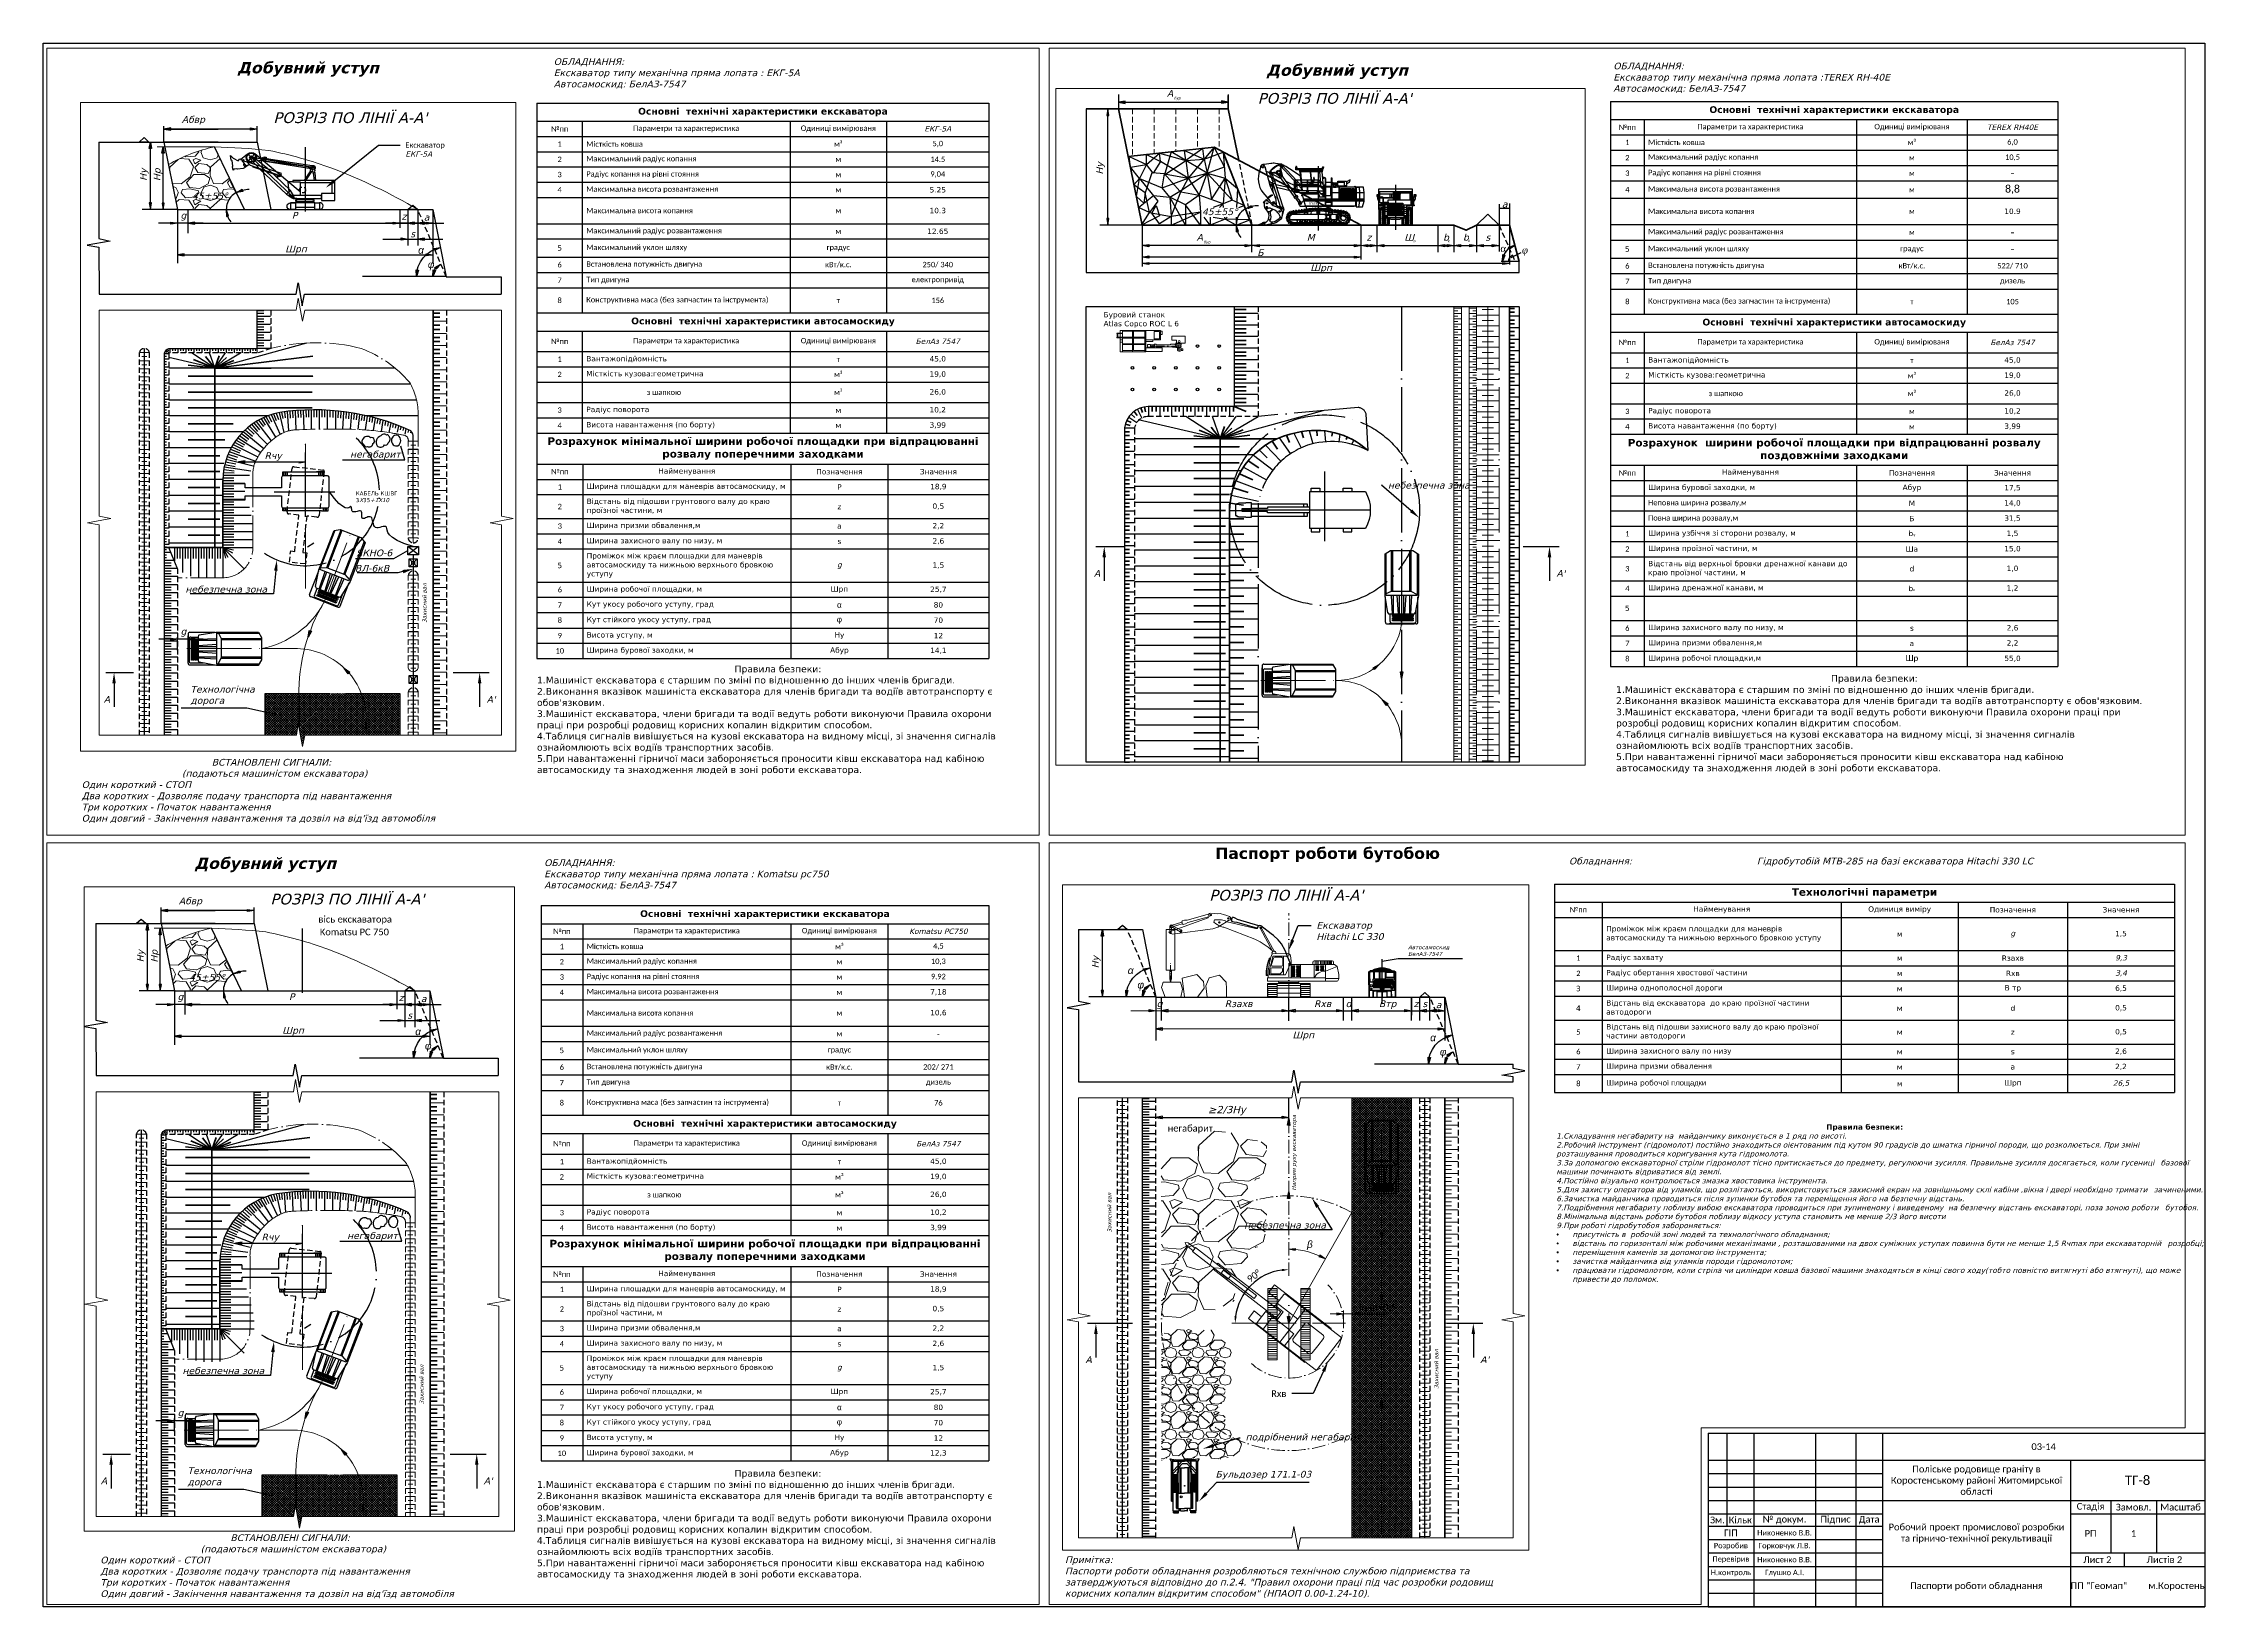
# Paper-space layout 'Лист2' of a CAD drawing. Header units: millimetres. Extents: x 0 to 805, y 0 to 582.
# The model-space entities are those that its viewports show. They can reach past a viewport. Long polylines and large blocks are cut down to what shows.
import ezdxf
from ezdxf import colors
from ezdxf.entities.mleader import LeaderData, LeaderLine
from ezdxf.math import Vec2, Vec3

# ---------------------------------------------------------------- set-up
doc = ezdxf.new("R2010")
doc.units = ezdxf.units.MM
for name, pattern in [('ACAD_ISO04W100', [30, 24, -3, 0, -3]), ('ACAD_ISO05W100', [33, 24, -3, 0, -3, 0, -3]), ('CENTER', [7.5, 5, -1.25, 0, -1.25]), ('JIS_02_2.0', [3, 2, -1])]:
    doc.linetypes.add(name, pattern=pattern)
for name, color, linetype in [('НАДЗЕМКА', 7, 'Continuous'), ('ПЛАНШЕТ', 183, 'Continuous'), ('Слой1', 7, 'Continuous'), ('Слой1_СВЕРД_КОНТУРИ', 7, 'Continuous'), ('ТРАНСПОРТ', 7, 'Continuous'), ('Уступ', 7, 'Continuous')]:
    doc.layers.add(name, color=color, linetype=linetype)
doc.styles.add('Arial_204I', font='ariali.ttf')
doc.styles.get("Standard").update_dxf_attribs({"font": 'calibri.ttf'})
doc.styles.add('стиль1', font='verdanai.ttf', dxfattribs={"height": 2.5})
doc.dimstyles.new('ISO-25', dxfattribs={"dimtxt": 2.5, "dimasz": 2.5, "dimexe": 1.25, "dimexo": 0.625, "dimtad": 1, "dimtxsty": 'Standard', "dimcen": 2.5, "dimadec": 0, "dimazin": 0, "dimtfac": 1, "dimtmove": 0, "dimatfit": 3, "dimfxl": 1, "dimarcsym": 0})

# ---------------------------------------------------------------- blocks, each defined once
blk = doc.blocks.new('*T46')
at = {"color": 0, "linetype": 'ByBlock', "lineweight": -2, "transparency": 16777216}
for p, q in [((0, 0), (230.93, 0)), ((0, 0), (0, -6.76)), ((230.93, 0), (230.93, -77.68)), ((17.77, -6.76), (230.93, -6.76)), ((106.82, -6.76), (106.82, -77.68)), ((150.33, -6.76), (150.33, -36.1)), ((191.12, -6.76), (191.12, -77.68)), ((17.77, -12.43), (230.93, -12.43)), ((17.77, -24.77), (230.93, -24.77)), ((17.77, -30.43), (230.93, -30.43)), ((17.77, -36.1), (230.93, -36.1)), ((17.77, -41.77), (106.82, -41.77)), ((150.33, -41.77), (230.93, -41.77)), ((17.77, -50.67), (106.82, -50.67)), ((150.33, -50.67), (230.93, -50.67)), ((17.77, -59.58), (106.82, -59.58)), ((150.33, -59.58), (230.93, -59.58)), ((17.77, -65.25), (106.82, -65.25)), ((17.77, -70.91), (106.82, -70.91)), ((150.33, -65.25), (230.93, -65.25)), ((150.33, -70.91), (230.93, -70.91)), ((150.33, -70.91), (150.33, -77.68)), ((17.77, -77.68), (230.93, -77.68))]:
    blk.add_line(p, q, dxfattribs=at)
at = {"linetype": 'ByBlock', "lineweight": -2, "transparency": 16777216}
for p, q in [((0, -6.76), (17.77, -6.76)), ((0, -6.76), (0, -77.68)), ((17.77, -6.76), (17.77, -77.68)), ((0, -12.43), (17.77, -12.43)), ((0, -24.77), (17.77, -24.77)), ((0, -30.43), (17.77, -30.43)), ((0, -36.1), (17.77, -36.1)), ((150.33, -36.1), (150.33, -70.91)), ((0, -41.77), (17.77, -41.77)), ((106.82, -41.77), (150.33, -41.77)), ((0, -50.67), (17.77, -50.67)), ((106.82, -50.67), (150.33, -50.67)), ((0, -59.58), (17.77, -59.58)), ((106.82, -59.58), (150.33, -59.58)), ((0, -65.25), (17.77, -65.25)), ((0, -70.91), (17.77, -70.91)), ((106.82, -65.25), (150.33, -65.25)), ((106.82, -70.91), (150.33, -70.91)), ((0, -77.68), (17.77, -77.68))]:
    blk.add_line(p, q, dxfattribs=at)
at = {"color": 0, "lineweight": 20, "transparency": 16777216}
for s, insert, char_height, width, attachment_point in [('{\\fVerdana|b1|i0|c204|p34;Технологічні параметри}', (115.46, -3.38), 2.8222, 227.9268, 5), ('{\\fCalibri|b0|i0|c0;№пп', (8.88, -9.6), 2, 14.7653, 5), ('{\\fVerdana|b0|i0|c0;Найменування', (62.29, -9.6), 2, 86.0518, 5), ('{\\fVerdana|b0|i0|c204|p34;Одиниця виміру}', (128.57, -9.6), 2, 40.5158, 5), ('{\\fVerdana|b0|i0|c0;Позначення', (170.73, -9.6), 2, 37.7875, 5), ('{\\fVerdana|b0|i0|c0;Значення', (211.02, -9.6), 2, 36.8064, 5), ('{\\fCalibri|b0|i0|c0;1', (8.88, -27.6), 2, 14.7653, 5), ('{\\fCalibri|b0|i0|c0|p34;2', (8.88, -33.27), 2, 14.7653, 5), ('{\\fVerdana|b0|i0|c204|p34;Ширина\\fVerdana|b0|i0|c0|p34; \\fVerdana|b0|i0|c204|p34;однополосної дороги}', (19.27, -38.93), 2, 86.0518, 4), ('{\\fCalibri|b0|i0|c0;м', (128.57, -38.93), 2, 40.5158, 5), ('{\\fVerdana|b0|i0|c204|p34;Відстань від екскаватора  до краю проїзної частини автодороги}', (19.27, -46.22), 2, 86.0518, 4), ('{\\fCalibri|b0|i0|c0;м', (128.57, -46.22), 2, 40.5158, 5), ('{\\fCalibri|b0|i0|c0|p34;5', (8.88, -55.12), 2, 14.7653, 5), ('{\\fVerdana|b0|i0|c204|p34;Відстань від підошви захисного валу до краю проїзної частини автодороги}', (19.27, -55.12), 2, 86.0518, 4), ('{\\fCalibri|b0|i0|c0;м', (128.57, -55.12), 2, 40.5158, 5), ('{\\fCalibri|b0|i0|c0|p34;6', (8.88, -62.41), 2, 14.7653, 5), ('{\\fCalibri|b0|i0|c0;м', (128.57, -62.41), 2, 40.5158, 5), ('{\\fCalibri|b0|i0|c0|p34;7', (8.88, -68.08), 2, 14.7653, 5), ('{\\fCalibri|b0|i0|c0;м', (128.57, -68.08), 2, 40.5158, 5), ('{\\fVerdana|b0|i0|c204|p34;а}', (170.73, -68.08), 2, 37.7875, 5), ('{\\fCalibri|b0|i0|c0|p34;8', (8.88, -74.29), 2, 14.7653, 5)]:
    blk.add_mtext(s, dxfattribs=dict(at, insert=insert, char_height=char_height, width=width, attachment_point=attachment_point))
at = {"color": 0, "lineweight": 20, "transparency": 16777216, "char_height": 2, "style": 'стиль1'}
for s, insert, width, attachment_point in [('{\\fVerdana|b0|i0|c204|p34;Проміжок між краєм площадки для маневрів автосамоскиду та нижньою верхнього бровкою уступу}', (19.27, -18.6), 86.0518, 4), ('g', (170.73, -18.6), 37.7875, 5), ('{\\fVerdana|b0|i0|c204|p34;1,5}', (211.02, -18.6), 36.8064, 5), ('{\\fVerdana|b0|i0|c204|p34;3', (8.88, -38.93), 14.7653, 5), ('{\\fVerdana|b0|i0|c204|p34;B тр}', (170.73, -38.93), 37.7875, 5), ('{\\fVerdana|b0|i0|c204|p34;\\C256;6,5}', (211.02, -38.93), 36.8064, 5), ('{\\fVerdana|b0|i0|c204|p34;4', (8.88, -46.22), 14.7653, 5), ('{\\fVerdana|b0|i0|c204|p34;d}', (170.73, -46.22), 37.7875, 5), ('{\\fVerdana|b0|i0|c204|p34;0,5}', (211.02, -46.22), 36.8064, 5), ('{\\fVerdana|b0|i0|c204|p34;z}', (170.73, -55.12), 37.7875, 5), ('{\\fVerdana|b0|i0|c204|p34;0,5}', (211.02, -55.12), 36.8064, 5), ('{\\fVerdana|b0|i0|c204|p34;Ширина захисного валу по низу}', (19.27, -62.41), 86.0518, 4), ('{\\fVerdana|b0|i0|c204|p34;s}', (170.73, -62.41), 37.7875, 5), ('{\\fVerdana|b0|i0|c204|p34;2,6}', (211.02, -62.41), 36.8064, 5), ('{\\fVerdana|b0|i0|c204|p34;Ширина призми обвалення}', (19.27, -68.08), 86.0518, 4), ('{\\fVerdana|b0|i0|c204|p34;2,2}', (211.02, -68.08), 36.8064, 5)]:
    blk.add_mtext(s, dxfattribs=dict(at, insert=insert, width=width, attachment_point=attachment_point))
at = {"color": 7, "lineweight": 20, "transparency": 16777216, "char_height": 2}
for s, insert, width, attachment_point in [('{\\fVerdana|b0|i0|c204|p34;м}', (128.57, -18.6), 40.5158, 5), ('{\\fVerdana|b0|i0|c204|p34;Радіус захвату\\fVerdana|b0|i0|c0|p34; }', (19.27, -27.6), 86.0518, 4), ('{\\fVerdana|b0|i0|c204|p34;Радіус обертання хвостової частини}', (19.27, -33.27), 86.0518, 4), ('{\\fVerdana|b0|i0|c204|p34;м}', (128.57, -27.6), 40.5158, 5), ('{\\fVerdana|b0|i0|c0|p34;R\\fVerdana|b0|i0|c204|p34;захв}', (170.73, -27.6), 37.7875, 5), ('{\\fVerdana|b0|i0|c204|p34;м}', (128.57, -33.27), 40.5158, 5), ('{\\fVerdana|b0|i0|c0|p34;R\\fVerdana|b0|i0|c204|p34;хв}', (170.73, -33.27), 37.7875, 5), ('{\\fVerdana|b0|i0|c204|p34;м}', (128.57, -74.29), 40.5158, 5), ('{\\fVerdana|b0|i0|c204|p34;Шрп}', (170.73, -74.29), 37.7875, 5)]:
    blk.add_mtext(s, dxfattribs=dict(at, insert=insert, width=width, attachment_point=attachment_point))
at = {"color": 7, "lineweight": 20, "transparency": 16777216, "style": 'стиль1'}
for s, insert, char_height, width, attachment_point in [('3,4', (211.02, -33.27), 2, 36.8064, 5), ('9,3', (211.02, -27.6), 2, 36.8064, 5), ('{\\fVerdana|b0|i0|c204|p34;\\H0.70866x;Ширина робочо\\fArial|b0|i0|c204|p34;ї площадки\\fArial|b0|i0|c0|p34; }', (19.27, -74.29), 2.82222, 86.0518, 4), ('26,5', (211.02, -74.29), 2, 36.8064, 5)]:
    blk.add_mtext(s, dxfattribs=dict(at, insert=insert, char_height=char_height, width=width, attachment_point=attachment_point))
blk = doc.blocks.new('*T53')
at = {"layer": 'ТРАНСПОРТ', "linetype": 'ByBlock', "lineweight": -2, "transparency": 16777216}
for p, q in [((0, 0), (166.59, 0)), ((0, 0), (0, -123.88)), ((166.59, 0), (166.59, -93.56)), ((0, -6.76), (12.48, -6.76)), ((12.48, -6.76), (12.48, -79.14)), ((91.65, -6.76), (91.65, -79.14)), ((132.83, -6.76), (132.83, -79.14)), ((0, -12.43), (166.59, -12.43)), ((0, -18.1), (166.59, -18.1)), ((0, -23.79), (166.59, -23.79)), ((0, -29.61), (166.59, -29.61)), ((0, -36), (132.83, -36)), ((0, -45.8), (132.83, -45.8)), ((0, -51.62), (132.83, -51.62)), ((0, -58.38), (166.59, -58.38)), ((0, -64.08), (132.83, -64.08)), ((0, -69.88), (166.59, -69.88)), ((0, -79.14), (166.59, -79.14)), ((0, -85.9), (166.59, -85.9)), ((12.48, -85.9), (12.48, -123.88)), ((91.65, -85.9), (91.65, -93.56)), ((132.83, -85.9), (132.83, -123.88)), ((0, -93.56), (166.59, -93.56)), ((0, -99.22), (12.48, -99.22)), ((0, -104.89), (12.48, -104.89)), ((0, -112.54), (12.48, -112.54)), ((91.65, -104.89), (132.83, -104.89)), ((91.65, -112.54), (132.83, -112.54)), ((0, -118.21), (12.48, -118.21)), ((91.65, -118.21), (132.83, -118.21)), ((0, -123.88), (12.48, -123.88)), ((91.65, -123.88), (132.83, -123.88))]:
    blk.add_line(p, q, dxfattribs=at)
at = {"layer": 'ТРАНСПОРТ', "color": 0, "linetype": 'ByBlock', "lineweight": -2, "transparency": 16777216}
for p, q in [((12.48, -6.76), (166.59, -6.76)), ((132.83, -36), (166.59, -36)), ((132.83, -45.8), (166.59, -45.8)), ((132.83, -51.62), (166.59, -51.62)), ((132.83, -64.08), (166.59, -64.08)), ((91.65, -93.56), (91.65, -123.88)), ((166.59, -93.56), (166.59, -123.88)), ((12.48, -99.22), (166.59, -99.22)), ((12.48, -104.89), (91.65, -104.89)), ((12.48, -112.54), (91.65, -112.54)), ((132.83, -104.89), (166.59, -104.89)), ((132.83, -112.54), (166.59, -112.54)), ((12.48, -118.21), (91.65, -118.21)), ((132.83, -118.21), (166.59, -118.21)), ((12.48, -123.88), (91.65, -123.88)), ((132.83, -123.88), (166.59, -123.88))]:
    blk.add_line(p, q, dxfattribs=at)
at = {"layer": 'ТРАНСПОРТ', "color": 0, "transparency": 16777216}
for s, insert, char_height, width, attachment_point in [('{\\fVerdana|b1|i0|c204|p34;Основні \\fVerdana|b1|i0|c0|p34; \\fVerdana|b1|i0|c204|p34;технічні характеристики\\fVerdana|b1|i0|c0|p34; \\fVerdana|b1|i0|c204|p34;екскаватора}', (83.3, -3.38), 2.5, 163.594, 5), ('{\\fCalibri|b0|i0|c0;№пп', (6.24, -9.6), 2, 9.4826, 5), ('{\\fCalibri|b0|i0|c0;1', (6.24, -15.26), 2, 9.4826, 5), ('{\\fCalibri|b0|i0|c0;Місткість ковша', (13.98, -15.26), 2, 76.1678, 4), ('{\\fCalibri|b0|i0|c0;Параметри та характеристика', (52.07, -9.6), 2, 76.1678, 5), ('{\\fCalibri|b0|i0|c0;Одиниці вимірюваня', (112.24, -9.6), 2, 38.1825, 5), ('{\\fCalibri|b0|i0|c0;м³', (112.24, -15.26), 2, 38.1825, 5), ('{\\fVerdana|b0|i1|c0|p34;\\C256;TEREX RH40E}', (149.71, -9.6), 2, 30.7612, 5), ('{\\fCalibri|b0|i0|c204|p34;6,0}', (149.71, -15.26), 2, 30.7612, 5), ('{\\fCalibri|b0|i0|c0|p34;2', (6.24, -20.94), 2, 9.4826, 5), ('{\\fCalibri|b0|i0|c204|p34;Максимальний радіус копання}', (13.98, -20.94), 2, 76.1678, 4), ('{\\fCalibri|b0|i0|c0;м', (112.24, -20.94), 2, 38.1825, 5), ('{\\fCalibri|b0|i0|c204|p34;10,\\fCalibri|b0|i0|c0|p34;5}', (149.71, -20.94), 2, 30.7612, 5), ('{\\fCalibri|b0|i0|c0|p34;4', (6.24, -32.81), 2, 9.4826, 5), ('{\\fCalibri|b0|i0|c0|p34;3', (6.24, -26.7), 2, 9.4826, 5), ('{\\fCalibri|b0|i0|c204|p34;Радіус копання на рівні стояння}', (13.98, -26.7), 2, 76.1678, 4), ('{\\fCalibri|b0|i0|c0;Максимальна висота розвантаження', (13.98, -32.81), 2, 76.1678, 4), ('{\\fCalibri|b0|i0|c0;м', (112.24, -26.7), 2, 38.1825, 5), ('8,8', (149.71, -32.81), 2.822, 30.7612, 5), ('-', (149.71, -26.7), 2.82, 30.7612, 5), ('Максимальна висота копання', (13.98, -40.9), 2, 76.1678, 4), ('{\\fCalibri|b0|i0|c0;м', (112.24, -32.81), 2, 38.1825, 5), ('{\\fVerdana|b0|i0|c0|p34;10.\\fVerdana|b0|i0|c204|p34;9}', (149.71, -40.9), 2, 30.7612, 5), ('Максимальний радіус розвантаження', (13.98, -48.71), 2, 76.1678, 4), ('{\\fCalibri|b0|i0|c0;м', (112.24, -40.9), 2, 38.1825, 5), ('{\\fCalibri|b0|i0|c0;м', (112.24, -48.71), 2, 38.1825, 5), ('{\\fCalibri|b0|i0|c204|p34;Максимальний уклон шляху}', (13.98, -55), 2, 76.1678, 4), ('{\\fCalibri|b0|i0|c204|p34;градус }', (112.24, -55), 2, 38.1825, 5), ('-', (149.71, -48.71), 2.82, 30.7612, 5), ('-', (149.71, -55), 2.82, 30.7612, 5), ('{\\fCalibri|b0|i0|c0|p34;6', (6.24, -61.23), 2, 9.4826, 5), ('{\\fCalibri|b0|i0|c0;Встановлена \u200b\u200bпотужність двигуна', (13.98, -61.23), 2, 76.1678, 4), ('{\\fCalibri|b0|i0|c0;кВт/к.с.', (112.24, -61.23), 2, 38.1825, 5), ('{\\fCalibri|b0|i0|c204|p34;522\\fCalibri|b0|i0|c0|p34;/ \\fCalibri|b0|i0|c204|p34;71\\fCalibri|b0|i0|c0|p34;0}', (149.71, -61.23), 2, 30.7612, 5), ('{\\fCalibri|b0|i0|c0|p34;7', (6.24, -66.98), 2, 9.4826, 5), ('{\\fCalibri|b0|i0|c0;Тип двигуна', (13.98, -66.98), 2, 76.1678, 4), ('дизель', (149.71, -66.98), 2, 30.7612, 5), ('{\\fCalibri|b0|i0|c0|p34;8', (6.24, -74.51), 2, 9.4826, 5), ('{\\fCalibri|b0|i0|c0;Конструктивна маса (без запчастин та інструмента)', (13.98, -74.51), 2, 76.1678, 4), ('{\\fCalibri|b0|i0|c0;т', (112.24, -74.51), 2, 38.1825, 5), ('{\\fCalibri|b0|i0|c0|p34;1\\fCalibri|b0|i0|c204|p34;05}', (149.71, -74.51), 2, 30.7612, 5), ('{\\fCalibri|b0|i0|c0;Параметри та характеристика', (52.07, -89.73), 2, 76.1678, 5), ('{\\fVerdana|b1|i0|c204|p34;Основні \\fVerdana|b1|i0|c0|p34; \\fVerdana|b1|i0|c204|p34;технічні характеристики\\fVerdana|b1|i0|c0|p34; \\fVerdana|b1|i0|c204|p34;автосамоскиду}', (83.3, -82.52), 2.5, 163.594, 5), ('{\\fCalibri|b0|i0|c0;Одиниці вимірюваня', (112.24, -89.73), 2, 38.1825, 5), ('{\\fCalibri|b0|i0|c0;№пп', (6.24, -89.73), 2, 9.4826, 5), ('{\\fCalibri|b0|i0|c0;1', (6.24, -96.39), 2, 9.4826, 5), ('{\\fVerdana|b0|i0|c204|p34;Вантажопідйомність}', (13.98, -96.39), 2, 76.1678, 4), ('{\\fCalibri|b0|i0|c0;т', (112.24, -96.39), 2, 38.1825, 5), ('{\\fCalibri|b0|i0|c0|p34;2', (6.24, -102.06), 2, 9.4826, 5), ('{\\fVerdana|b0|i0|c204|p34;Місткість кузова:геометрична}', (13.98, -102.06), 2, 76.1678, 4), ('{\\fCalibri|b0|i0|c0;м³', (112.24, -102.06), 2, 38.1825, 5), ('                                з шапкою', (13.98, -108.72), 2, 76.1678, 4), ('{\\fCalibri|b0|i0|c0;м³', (112.24, -108.72), 2, 38.1825, 5), ('{\\fCalibri|b0|i0|c0|p34;4', (6.24, -121.04), 2, 9.4826, 5), ('{\\fCalibri|b0|i0|c0|p34;3', (6.24, -115.38), 2, 9.4826, 5), ('{\\fVerdana|b0|i0|c204|p34;Радіус поворота}', (13.98, -115.38), 2, 76.1678, 4), ('{\\fCalibri|b0|i0|c0;м', (112.24, -115.38), 2, 38.1825, 5), ('{\\fCalibri|b0|i0|c0;м', (112.24, -121.04), 2, 38.1825, 5)]:
    blk.add_mtext(s, dxfattribs=dict(at, insert=insert, char_height=char_height, width=width, attachment_point=attachment_point))
at = {"layer": 'ТРАНСПОРТ', "color": 0, "transparency": 16777216, "char_height": 2, "style": 'стиль1'}
for s, insert, width, attachment_point in [('{\\fVerdana|b0|i0|c204|p34;5', (6.24, -55), 9.4826, 5), ('{\\C256;БелАз 7547}', (149.71, -89.73), 30.7612, 5), ('{\\fVerdana|b0|i0|c204|p34;45,0}', (149.71, -96.39), 30.7612, 5), ('{\\fVerdana|b0|i0|c204|p34;19,0}', (149.71, -102.06), 30.7612, 5), ('{\\fVerdana|b0|i0|c204|p34;26,0}', (149.71, -108.72), 30.7612, 5), ('{\\fVerdana|b0|i0|c204|p34;Висота навантаження (по борту)}', (13.98, -121.04), 76.1678, 4), ('{\\fVerdana|b0|i0|c204|p34;3,99}', (149.71, -121.04), 30.7612, 5), ('{\\fVerdana|b0|i0|c204|p34;10,2}', (149.71, -115.38), 30.7612, 5)]:
    blk.add_mtext(s, dxfattribs=dict(at, insert=insert, width=width, attachment_point=attachment_point))
blk = doc.blocks.new('*T54')
at = {"color": 0, "linetype": 'ByBlock', "lineweight": -2, "transparency": 16777216}
for p, q in [((0, 0), (166.59, 0)), ((0, 0), (0, -11.58)), ((166.59, 0), (166.59, -86.51)), ((12.48, -11.58), (166.59, -11.58)), ((91.65, -11.58), (91.65, -86.51)), ((132.83, -11.58), (132.83, -86.51)), ((12.48, -17.25), (166.59, -17.25)), ((12.48, -22.91), (166.59, -22.91)), ((12.48, -28.58), (166.59, -28.58)), ((12.48, -34.25), (166.59, -34.25)), ((12.48, -39.91), (166.59, -39.91)), ((12.48, -45.61), (166.59, -45.61)), ((12.48, -54.62), (166.59, -54.62)), ((12.48, -60.28), (166.59, -60.28)), ((12.48, -69.41), (166.59, -69.41)), ((12.48, -75.07), (166.59, -75.07)), ((12.48, -80.74), (166.59, -80.74)), ((12.48, -86.51), (166.59, -86.51))]:
    blk.add_line(p, q, dxfattribs=at)
at = {"linetype": 'ByBlock', "lineweight": -2, "transparency": 16777216}
for p, q in [((0, -11.58), (12.48, -11.58)), ((0, -11.58), (0, -86.51)), ((12.48, -11.58), (12.48, -86.51)), ((0, -17.25), (12.48, -17.25)), ((0, -22.91), (12.48, -22.91)), ((0, -28.58), (12.48, -28.58)), ((0, -34.25), (12.48, -34.25)), ((0, -39.91), (12.48, -39.91)), ((0, -45.61), (12.48, -45.61)), ((0, -54.62), (12.48, -54.62)), ((0, -60.28), (12.48, -60.28)), ((0, -69.41), (12.48, -69.41)), ((0, -75.07), (12.48, -75.07)), ((0, -80.74), (12.48, -80.74)), ((0, -86.51), (12.48, -86.51))]:
    blk.add_line(p, q, dxfattribs=at)
at = {"color": 0, "lineweight": 20, "transparency": 16777216}
for s, insert, char_height, width, attachment_point in [('{\\fVerdana|b1|i0|c204|p34;Розрахунок  ширини робочої площадки при відпрацюванні розвалу поздовжніми заходками}', (83.3, -5.79), 2.82222, 163.594, 5), ('{\\fCalibri|b0|i0|c0;№пп', (6.24, -14.41), 2, 9.4826, 5), ('{\\fVerdana|b0|i0|c0;Найменування', (52.07, -14.41), 2, 76.1678, 5), ('{\\fVerdana|b0|i0|c0;Позначення', (112.24, -14.41), 2, 38.1825, 5), ('{\\fVerdana|b0|i0|c0;Значення', (149.71, -14.41), 2, 30.7612, 5), ('{\\fVerdana|b0|i0|c0;Ширина бурової заходки, м', (13.98, -20.08), 2, 76.1678, 4), ('{\\fVerdana|b0|i0|c204|p34;Абур}', (112.24, -20.08), 2, 38.1825, 5), ('Неповна ширина розвалу,м', (13.98, -25.75), 2, 76.1678, 4), ('Повна ширина розвалу,м', (13.98, -31.41), 2, 76.1678, 4), ('{\\fCalibri|b0|i0|c0;1', (6.24, -37.08), 2, 9.4826, 5), ('{\\fVerdana|b0|i0|c204|p34;Ширина узбіччя зі сторони розвалу\\fVerdana|b0|i0|c0|p34;, \\fVerdana|b0|i0|c204|p34;м}', (13.98, -37.08), 2, 76.1678, 4), ('{\\fCalibri|b0|i0|c0|p34;2', (6.24, -42.76), 2, 9.4826, 5), ('{\\fVerdana|b0|i0|c204|p34;Відстань від верхньої бровки дренажної канави до краю проїзної частини\\fVerdana|b0|i0|c0|p34;, \\fVerdana|b0|i0|c204|p34;м}', (13.98, -50.12), 2, 76.1678, 4), ('{\\fVerdana|b0|i0|c204|p34;Ширина проїзної частини\\fVerdana|b0|i0|c0|p34;, \\fVerdana|b0|i0|c204|p34;м}', (13.98, -42.76), 2, 76.1678, 4), ('{\\fVerdana|b0|i0|c204|p34;Ша}', (112.24, -42.76), 2, 38.1825, 5), ('{\\fCalibri|b0|i0|c0|p34;3', (6.24, -50.12), 2, 9.4826, 5), ('{\\fVerdana|b0|i0|c204|p34;Ширина дренажної канави\\fVerdana|b0|i0|c0|p34;, \\fVerdana|b0|i0|c204|p34;м}', (13.98, -57.45), 2, 76.1678, 4), ('{\\fVerdana|b0|i0|c0|p34;d}', (112.24, -50.12), 2, 38.1825, 5), ('{\\fCalibri|b0|i0|c0|p34;4', (6.24, -57.45), 2, 9.4826, 5), ('{\\fCalibri|b0|i0|c0|p34;6', (6.24, -72.24), 2, 9.4826, 5), ('{\\fCalibri|b0|i0|c204|p34;7', (6.24, -77.91), 2, 9.4826, 5), ('{\\fVerdana|b0|i0|c204|p34;Ширина призми \\C256;обвалення\\fVerdana|b0|i0|c0|p34;\\C0;,\\fVerdana|b0|i0|c204|p34;м}', (13.98, -77.91), 2, 76.1678, 4), ('{\\fVerdana|b0|i0|c204|p34;а}', (112.24, -77.91), 2, 38.1825, 5), ('{\\fCalibri|b0|i0|c204|p34;8', (6.24, -83.62), 2, 9.4826, 5), ('{\\fVerdana|b0|i0|c204|p34;Ширина робочої площадки,м}', (13.98, -83.62), 2, 76.1678, 4), ('{\\H1.0833x;\\C256;Шр}', (112.24, -83.62), 2, 38.1825, 5)]:
    blk.add_mtext(s, dxfattribs=dict(at, insert=insert, char_height=char_height, width=width, attachment_point=attachment_point))
at = {"color": 0, "lineweight": 20, "transparency": 16777216, "char_height": 2, "style": 'стиль1'}
for s, insert, width, attachment_point in [('{\\fVerdana|b0|i0|c204|p34;\\C256;17,5}', (149.71, -20.08), 30.7612, 5), ('{\\fVerdana|b0|i0|c204|p34;М}', (112.24, -25.75), 38.1825, 5), ('{\\fVerdana|b0|i0|c204|p34;Б}', (112.24, -31.41), 38.1825, 5), ('{\\fVerdana|b0|i0|c204|p34;\\C256;31,5}', (149.71, -31.41), 30.7612, 5), ('{\\fVerdana|b0|i0|c204|p34;\\C256;14,0}', (149.71, -25.75), 30.7612, 5), ('{\\fVerdana|b0|i0|c204|p34;b\\H0.5x;у}', (112.24, -37.08), 38.1825, 5), ('{\\fVerdana|b0|i0|c204|p34;\\C256;1,5}', (149.71, -37.08), 30.7612, 5), ('{\\fVerdana|b0|i0|c204|p34;15,0}', (149.71, -42.76), 30.7612, 5), ('{\\fVerdana|b0|i0|c204|p34;b\\H0.5x;к}', (112.24, -57.45), 38.1825, 5), ('{\\fVerdana|b0|i0|c204|p34;1,0}', (149.71, -50.12), 30.7612, 5), ('{\\fVerdana|b0|i0|c204|p34;1,2}', (149.71, -57.45), 30.7612, 5), ('{\\fVerdana|b0|i0|c204|p34;5', (6.24, -64.84), 9.4826, 5), ('{\\fVerdana|b0|i0|c204|p34;Ширина захисного валу по низу, м}', (13.98, -72.24), 76.1678, 4), ('{\\fVerdana|b0|i0|c204|p34;s}', (112.24, -72.24), 38.1825, 5), ('{\\fVerdana|b0|i0|c204|p34;2,6}', (149.71, -72.24), 30.7612, 5), ('{\\fVerdana|b0|i0|c204|p34;2,2}', (149.71, -77.91), 30.7612, 5), ('{\\fVerdana|b0|i0|c204|p34;55,0}', (149.71, -83.62), 30.7612, 5)]:
    blk.add_mtext(s, dxfattribs=dict(at, insert=insert, width=width, attachment_point=attachment_point))
blk = doc.blocks.new('*T55')
at = {"layer": 'ТРАНСПОРТ', "linetype": 'ByBlock', "lineweight": -2, "transparency": 16777216}
for p, q in [((0, 0), (166.85, 0)), ((0, 0), (0, -122.84)), ((166.85, 0), (166.85, -92.52)), ((0, -6.76), (15.52, -6.76)), ((15.52, -6.76), (15.52, -78.1)), ((93.11, -6.76), (93.11, -78.1)), ((129.19, -6.76), (129.19, -78.1)), ((0, -12.43), (166.85, -12.43)), ((0, -18.1), (166.85, -18.1)), ((0, -23.79), (166.85, -23.79)), ((0, -29.46), (166.85, -29.46)), ((0, -35.12), (129.19, -35.12)), ((0, -44.92), (129.19, -44.92)), ((0, -50.58), (129.19, -50.58)), ((0, -57.35), (166.85, -57.35)), ((0, -63.04), (129.19, -63.04)), ((0, -68.84), (166.85, -68.84)), ((0, -78.1), (166.85, -78.1)), ((0, -84.86), (166.85, -84.86)), ((15.52, -84.86), (15.52, -122.84)), ((93.11, -84.86), (93.11, -92.52)), ((129.19, -84.86), (129.19, -122.84)), ((0, -92.52), (166.85, -92.52)), ((0, -98.19), (15.52, -98.19)), ((0, -103.85), (15.52, -103.85)), ((93.11, -103.85), (129.19, -103.85)), ((0, -111.51), (15.52, -111.51)), ((93.11, -111.51), (129.19, -111.51)), ((0, -117.17), (15.52, -117.17)), ((93.11, -117.17), (129.19, -117.17)), ((0, -122.84), (15.52, -122.84)), ((93.11, -122.84), (129.19, -122.84))]:
    blk.add_line(p, q, dxfattribs=at)
at = {"layer": 'ТРАНСПОРТ', "color": 0, "linetype": 'ByBlock', "lineweight": -2, "transparency": 16777216}
for p, q in [((15.52, -6.76), (166.85, -6.76)), ((129.19, -35.12), (166.85, -35.12)), ((129.19, -44.92), (166.85, -44.92)), ((129.19, -50.58), (166.85, -50.58)), ((129.19, -63.04), (166.85, -63.04)), ((93.11, -92.52), (93.11, -122.84)), ((166.85, -92.52), (166.85, -122.84)), ((15.52, -98.19), (166.85, -98.19)), ((15.52, -103.85), (93.11, -103.85)), ((129.19, -103.85), (166.85, -103.85)), ((15.52, -111.51), (93.11, -111.51)), ((129.19, -111.51), (166.85, -111.51)), ((15.52, -117.17), (93.11, -117.17)), ((129.19, -117.17), (166.85, -117.17)), ((15.52, -122.84), (93.11, -122.84)), ((129.19, -122.84), (166.85, -122.84))]:
    blk.add_line(p, q, dxfattribs=at)
at = {"layer": 'ТРАНСПОРТ', "color": 0, "transparency": 16777216}
for s, insert, char_height, width, attachment_point in [('{\\fVerdana|b1|i0|c204|p34;Основні \\fVerdana|b1|i0|c0|p34; \\fVerdana|b1|i0|c204|p34;технічні характеристики\\fVerdana|b1|i0|c0|p34; \\fVerdana|b1|i0|c204|p34;екскаватора}', (83.43, -3.38), 2.5, 163.8539, 5), ('{\\fCalibri|b0|i0|c0;№пп', (7.76, -9.6), 2, 12.5165, 5), ('{\\fCalibri|b0|i0|c0;1', (7.76, -15.26), 2, 12.5165, 5), ('{\\fCalibri|b0|i0|c0;Місткість ковша', (17.02, -15.26), 2, 74.5886, 4), ('{\\fCalibri|b0|i0|c0;Параметри та характеристика', (54.31, -9.6), 2, 74.5886, 5), ('{\\fCalibri|b0|i0|c0;Одиниці вимірюваня', (111.15, -9.6), 2, 33.0857, 5), ('{\\fCalibri|b0|i0|c0;м³', (111.15, -15.26), 2, 33.0857, 5), ('{\\fVerdana|b0|i1|c0|p34;\\C256;Komatsu PC750}', (148.02, -9.6), 2, 34.663, 5), ('{\\fCalibri|b0|i0|c0|p34;4\\fCalibri|b0|i0|c204|p34;,\\fCalibri|b0|i0|c0|p34;5}', (148.02, -15.26), 2, 34.663, 5), ('{\\fCalibri|b0|i0|c0|p34;2', (7.76, -20.94), 2, 12.5165, 5), ('{\\fCalibri|b0|i0|c204|p34;Максимальний радіус копання}', (17.02, -20.94), 2, 74.5886, 4), ('{\\fCalibri|b0|i0|c0;м', (111.15, -20.94), 2, 33.0857, 5), ('{\\fCalibri|b0|i0|c0|p34;1\\fCalibri|b0|i0|c204|p34;0,3}', (148.02, -20.94), 2, 34.663, 5), ('{\\fCalibri|b0|i0|c0|p34;4', (7.76, -32.29), 2, 12.5165, 5), ('{\\fCalibri|b0|i0|c0|p34;3', (7.76, -26.62), 2, 12.5165, 5), ('{\\fCalibri|b0|i0|c204|p34;Радіус копання на рівні стояння}', (17.02, -26.62), 2, 74.5886, 4), ('{\\fCalibri|b0|i0|c0;Максимальна висота розвантаження', (17.02, -32.29), 2, 74.5886, 4), ('{\\fCalibri|b0|i0|c0;м', (111.15, -26.62), 2, 33.0857, 5), ('{\\fCalibri|b0|i0|c0;м', (111.15, -32.29), 2, 33.0857, 5), ('{\\fVerdana|b0|i0|c0|p34;7\\fVerdana|b0|i0|c204|p34;,\\fVerdana|b0|i0|c0|p34;18}', (148.02, -32.29), 2, 34.663, 5), ('{\\fCalibri|b0|i0|c0|p34;9\\fCalibri|b0|i0|c204|p34;,\\fCalibri|b0|i0|c0|p34;92}', (148.02, -26.62), 2, 34.663, 5), ('Максимальна висота копання', (17.02, -40.02), 2, 74.5886, 4), ('{\\fCalibri|b0|i0|c0;м', (111.15, -40.02), 2, 33.0857, 5), ('{\\fVerdana|b0|i0|c0|p34;10\\fVerdana|b0|i0|c204|p34;,\\fVerdana|b0|i0|c0|p34;6}', (148.02, -40.02), 2, 34.663, 5), ('Максимальний радіус розвантаження', (17.02, -47.75), 2, 74.5886, 4), ('{\\fCalibri|b0|i0|c0;м', (111.15, -47.75), 2, 33.0857, 5), ('{\\fVerdana|b0|i0|c0|p34;-}', (148.02, -47.75), 2, 34.663, 5), ('{\\fCalibri|b0|i0|c204|p34;Максимальний уклон шляху}', (17.02, -53.96), 2, 74.5886, 4), ('{\\fCalibri|b0|i0|c204|p34;градус }', (111.15, -53.96), 2, 33.0857, 5), ('{\\fCalibri|b0|i0|c0|p34;6', (7.76, -60.19), 2, 12.5165, 5), ('{\\fCalibri|b0|i0|c0;Встановлена \u200b\u200bпотужність двигуна', (17.02, -60.19), 2, 74.5886, 4), ('{\\fCalibri|b0|i0|c0;кВт/к.с.', (111.15, -60.19), 2, 33.0857, 5), ('{\\fCalibri|b0|i0|c0|p34;2\\fCalibri|b0|i0|c204|p34;02\\fCalibri|b0|i0|c0|p34;/ \\fCalibri|b0|i0|c204|p34;271}', (148.02, -60.19), 2, 34.663, 5), ('{\\fCalibri|b0|i0|c0|p34;8', (7.76, -73.47), 2, 12.5165, 5), ('{\\fCalibri|b0|i0|c0|p34;7', (7.76, -65.94), 2, 12.5165, 5), ('{\\fCalibri|b0|i0|c0;Тип двигуна', (17.02, -65.94), 2, 74.5886, 4), ('{\\fCalibri|b0|i0|c0;Конструктивна маса (без запчастин та інструмента)', (17.02, -73.47), 2, 74.5886, 4), ('дизель', (148.02, -65.94), 2, 34.663, 5), ('{\\fCalibri|b0|i0|c204|p34;76}', (148.02, -73.47), 2, 34.663, 5), ('{\\fVerdana|b1|i0|c204|p34;Основні \\fVerdana|b1|i0|c0|p34; \\fVerdana|b1|i0|c204|p34;технічні характеристики\\fVerdana|b1|i0|c0|p34; \\fVerdana|b1|i0|c204|p34;автосамоскиду}', (83.43, -81.48), 2.5, 163.8539, 5), ('{\\fCalibri|b0|i0|c0;т', (111.15, -73.47), 2, 33.0857, 5), ('{\\fCalibri|b0|i0|c0;№пп', (7.76, -88.69), 2, 12.5165, 5), ('{\\fCalibri|b0|i0|c0;Параметри та характеристика', (54.31, -88.69), 2, 74.5886, 5), ('{\\fCalibri|b0|i0|c0;Одиниці вимірюваня', (111.15, -88.69), 2, 33.0857, 5), ('{\\fCalibri|b0|i0|c0;1', (7.76, -95.35), 2, 12.5165, 5), ('{\\fVerdana|b0|i0|c204|p34;Вантажопідйомність}', (17.02, -95.35), 2, 74.5886, 4), ('{\\fCalibri|b0|i0|c0;т', (111.15, -95.35), 2, 33.0857, 5), ('{\\fCalibri|b0|i0|c0|p34;2', (7.76, -101.02), 2, 12.5165, 5), ('{\\fVerdana|b0|i0|c204|p34;Місткість кузова:геометрична}', (17.02, -101.02), 2, 74.5886, 4), ('{\\fCalibri|b0|i0|c0;м³', (111.15, -101.02), 2, 33.0857, 5), ('                                з шапкою', (17.02, -107.68), 2, 74.5886, 4), ('{\\fCalibri|b0|i0|c0;м³', (111.15, -107.68), 2, 33.0857, 5), ('{\\fCalibri|b0|i0|c0|p34;4', (7.76, -120.01), 2, 12.5165, 5), ('{\\fCalibri|b0|i0|c0|p34;3', (7.76, -114.34), 2, 12.5165, 5), ('{\\fVerdana|b0|i0|c204|p34;Радіус поворота}', (17.02, -114.34), 2, 74.5886, 4), ('{\\fCalibri|b0|i0|c0;м', (111.15, -114.34), 2, 33.0857, 5), ('{\\fCalibri|b0|i0|c0;м', (111.15, -120.01), 2, 33.0857, 5)]:
    blk.add_mtext(s, dxfattribs=dict(at, insert=insert, char_height=char_height, width=width, attachment_point=attachment_point))
at = {"layer": 'ТРАНСПОРТ', "color": 0, "transparency": 16777216, "char_height": 2, "style": 'стиль1'}
for s, insert, width, attachment_point in [('{\\fVerdana|b0|i0|c204|p34;5', (7.76, -53.96), 12.5165, 5), ('{\\C256;БелАз 7547}', (148.02, -88.69), 34.663, 5), ('{\\fVerdana|b0|i0|c204|p34;45,0}', (148.02, -95.35), 34.663, 5), ('{\\fVerdana|b0|i0|c204|p34;19,0}', (148.02, -101.02), 34.663, 5), ('{\\fVerdana|b0|i0|c204|p34;26,0}', (148.02, -107.68), 34.663, 5), ('{\\fVerdana|b0|i0|c204|p34;Висота навантаження (по борту)}', (17.02, -120.01), 74.5886, 4), ('{\\fVerdana|b0|i0|c204|p34;3,99}', (148.02, -120.01), 34.663, 5), ('{\\fVerdana|b0|i0|c204|p34;10,2}', (148.02, -114.34), 34.663, 5)]:
    blk.add_mtext(s, dxfattribs=dict(at, insert=insert, width=width, attachment_point=attachment_point))
blk = doc.blocks.new('*T56')
at = {"color": 0, "linetype": 'ByBlock', "lineweight": -2, "transparency": 16777216}
for p, q in [((0, 0), (166.85, 0)), ((0, 0), (0, -11.58)), ((166.85, 0), (166.85, -83.93)), ((15.52, -11.58), (166.85, -11.58)), ((93.11, -11.58), (93.11, -83.93)), ((129.19, -11.58), (129.19, -83.93)), ((15.52, -17.25), (166.85, -17.25)), ((15.52, -22.91), (166.85, -22.91)), ((15.52, -31.83), (166.85, -31.83)), ((15.52, -37.49), (166.85, -37.49)), ((15.52, -43.16), (166.85, -43.16)), ((15.52, -55.5), (166.85, -55.5)), ((15.52, -61.16), (166.85, -61.16)), ((15.52, -66.83), (166.85, -66.83)), ((15.52, -72.6), (166.85, -72.6)), ((15.52, -78.26), (166.85, -78.26)), ((15.52, -83.93), (166.85, -83.93))]:
    blk.add_line(p, q, dxfattribs=at)
at = {"linetype": 'ByBlock', "lineweight": -2, "transparency": 16777216}
for p, q in [((0, -11.58), (15.52, -11.58)), ((0, -11.58), (0, -83.93)), ((15.52, -11.58), (15.52, -83.93)), ((0, -17.25), (15.52, -17.25)), ((0, -22.91), (15.52, -22.91)), ((0, -31.83), (15.52, -31.83)), ((0, -37.49), (15.52, -37.49)), ((0, -43.16), (15.52, -43.16)), ((0, -55.5), (15.52, -55.5)), ((0, -61.16), (15.52, -61.16)), ((0, -66.83), (15.52, -66.83)), ((0, -72.6), (15.52, -72.6)), ((0, -78.26), (15.52, -78.26)), ((0, -83.93), (15.52, -83.93))]:
    blk.add_line(p, q, dxfattribs=at)
at = {"color": 0, "lineweight": 20, "transparency": 16777216}
for s, insert, char_height, width, attachment_point in [('{\\fVerdana|b1|i0|c204|p34;Розрахунок мінімальної ширини робочої площадки при відпрацюванні розвалу поперечними заходками}', (83.43, -5.79), 2.82222, 163.8539, 5), ('{\\fCalibri|b0|i0|c0;№пп', (7.76, -14.41), 2, 12.5165, 5), ('{\\fVerdana|b0|i0|c0;Найменування', (54.31, -14.41), 2, 74.5886, 5), ('{\\fVerdana|b0|i0|c0;Позначення', (111.15, -14.41), 2, 33.0857, 5), ('{\\fVerdana|b0|i0|c0;Значення', (148.02, -14.41), 2, 34.663, 5), ('{\\fCalibri|b0|i0|c0;1', (7.76, -20.08), 2, 12.5165, 5), ('{\\fVerdana|b0|i0|c204|p34;Ширина площадки для маневрів автосамоскиду\\fVerdana|b0|i0|c0|p34;, \\fVerdana|b0|i0|c204|p34;м}', (17.02, -20.08), 2, 74.5886, 4), ('{\\fCalibri|b0|i0|c0|p34;2', (7.76, -27.37), 2, 12.5165, 5), ('{\\fVerdana|b0|i0|c204|p34;Відстань від підошви грунтового валу до краю проїзної частини\\fVerdana|b0|i0|c0|p34;, \\fVerdana|b0|i0|c204|p34;м}', (17.02, -27.37), 2, 74.5886, 4), ('{\\fVerdana|b0|i0|c0|p34;z}', (111.15, -27.37), 2, 33.0857, 5), ('{\\fCalibri|b0|i0|c0|p34;4', (7.76, -40.33), 2, 12.5165, 5), ('{\\fCalibri|b0|i0|c0|p34;3', (7.76, -34.66), 2, 12.5165, 5), ('{\\fVerdana|b0|i0|c204|p34;Ширина призми \\C256;обвалення\\fVerdana|b0|i0|c0|p34;\\C0;,\\fVerdana|b0|i0|c204|p34;м}', (17.02, -34.66), 2, 74.5886, 4), ('{\\fVerdana|b0|i0|c204|p34;а}', (111.15, -34.66), 2, 33.0857, 5), ('{\\fCalibri|b0|i0|c0|p34;6', (7.76, -58.33), 2, 12.5165, 5), ('{\\fCalibri|b0|i0|c204|p34;7', (7.76, -64), 2, 12.5165, 5), ('{\\fVerdana|b0|i0|c0;Ширина робочої площадки, м', (17.02, -58.33), 2, 74.5886, 4), ('{\\fVerdana|b0|i0|c204|p34;Кут укосу робочого уступу\\fVerdana|b0|i0|c0|p34;, \\fVerdana|b0|i0|c204|p34;град}', (17.02, -64), 2, 74.5886, 4), ('{\\fVerdana|b0|i0|c0;Шрп', (111.15, -58.33), 2, 33.0857, 5), ('{\\fArial|b0|i0|c0|p34;\\H1.0833x;\\C256;α}', (111.15, -64), 2, 33.0857, 5), ('{\\fCalibri|b0|i0|c204|p34;8', (7.76, -69.71), 2, 12.5165, 5), ('{\\fVerdana|b0|i0|c204|p34;Кут\\fVerdana|b0|i0|c0|p34; \\fVerdana|b0|i0|c204|p34;стійкого\\fVerdana|b0|i0|c0|p34; \\fVerdana|b0|i0|c204|p34;укосу уступу\\fVerdana|b0|i0|c0|p34;, \\fVerdana|b0|i0|c204|p34;град}', (17.02, -69.71), 2, 74.5886, 4), ('{\\fArial|b0|i0|c0|p34;\\H1.0833x;\\C256;φ}', (111.15, -69.71), 2, 33.0857, 5), ('{\\fCalibri|b0|i0|c204|p34;10', (7.76, -81.1), 2, 12.5165, 5), ('{\\fCalibri|b0|i0|c204|p34;9', (7.76, -75.43), 2, 12.5165, 5), ('{\\fVerdana|b0|i0|c204|p34;Висота уступу\\fVerdana|b0|i0|c0|p34;, \\fVerdana|b0|i0|c204|p34;м}', (17.02, -75.43), 2, 74.5886, 4), ('{\\fVerdana|b0|i0|c0;Ширина бурової заходки, м', (17.02, -81.1), 2, 74.5886, 4), ('{\\fVerdana|b0|i0|c204|p34;Абур}', (111.15, -81.1), 2, 33.0857, 5), ('{\\fVerdana|b0|i0|c0;Ну', (111.15, -75.43), 2, 33.0857, 5)]:
    blk.add_mtext(s, dxfattribs=dict(at, insert=insert, char_height=char_height, width=width, attachment_point=attachment_point))
at = {"color": 0, "lineweight": 20, "transparency": 16777216, "char_height": 2, "style": 'стиль1'}
for s, insert, width, attachment_point in [('{\\fVerdana|b0|i0|c204|p34;Р}', (111.15, -20.08), 33.0857, 5), ('{\\fVerdana|b0|i0|c204|p34;\\C256;18,9}', (148.02, -20.08), 34.663, 5), ('{\\fVerdana|b0|i0|c204|p34;0,5}', (148.02, -27.37), 34.663, 5), ('{\\fVerdana|b0|i0|c204|p34;Ширина захисного валу по низу, м}', (17.02, -40.33), 74.5886, 4), ('{\\fVerdana|b0|i0|c204|p34;s}', (111.15, -40.33), 33.0857, 5), ('{\\fVerdana|b0|i0|c204|p34;2,2}', (148.02, -34.66), 34.663, 5), ('{\\fVerdana|b0|i0|c204|p34;2,6}', (148.02, -40.33), 34.663, 5), ('{\\fVerdana|b0|i0|c204|p34;5', (7.76, -49.33), 12.5165, 5), ('{\\fVerdana|b0|i0|c204|p34;Проміжок між краєм площадки для маневрів автосамоскиду та нижньою верхнього бровкою уступу}', (17.02, -49.33), 74.5886, 4), ('{\\fVerdana|b0|i0|c204|p34;1,5}', (148.02, -49.33), 34.663, 5), ('g', (111.15, -49.33), 33.0857, 5), ('{\\fVerdana|b0|i0|c204|p34;25,7}', (148.02, -58.33), 34.663, 5), ('{\\fVerdana|b0|i0|c204|p34;80}', (148.02, -64), 34.663, 5), ('{\\fVerdana|b0|i0|c204|p34;70}', (148.02, -69.71), 34.663, 5), ('{\\fVerdana|b0|i0|c204|p34;\\C256;12,3}', (148.02, -81.1), 34.663, 5), ('{\\fVerdana|b0|i0|c204|p34;12}', (148.02, -75.43), 34.663, 5)]:
    blk.add_mtext(s, dxfattribs=dict(at, insert=insert, width=width, attachment_point=attachment_point))
blk = doc.blocks.new('*T63')
at = {"color": 0, "linetype": 'ByBlock', "lineweight": -2, "transparency": 16777216}
for p, q in [((0, 0), (185, 0)), ((0, 0), (0, -64.56)), ((7, 0), (7, -34.56)), ((17, 0), (17, -64.56)), ((40, 0), (40, -64.56)), ((55, 0), (55, -64.56)), ((65, 0), (65, -64.56)), ((185, 0), (185, -64.56)), ((0, -10), (185, -10)), ((0, -15), (65, -15)), ((135, -10), (135, -64.56)), ((0, -20), (65, -20)), ((0, -25), (185, -25)), ((0, -30), (65, -30)), ((135, -30), (185, -30)), ((150, -25), (150, -44.56)), ((167, -25), (167, -44.56)), ((0, -34.56), (65, -34.56)), ((0, -39.56), (65, -39.56)), ((0, -44.56), (65, -44.56)), ((135, -44.56), (185, -44.56)), ((155, -44.56), (155, -49.56)), ((0, -49.56), (185, -49.56)), ((0, -54.56), (65, -54.56)), ((0, -59.56), (65, -59.56)), ((0, -64.56), (185, -64.56))]:
    blk.add_line(p, q, dxfattribs=at)
at = {"color": 0, "transparency": 16777216, "attachment_point": 5}
for s, insert, char_height, width in [('{\\fCalibri|b0|i0|c0|p34;03-14}', (125, -5), 2.5, 119), ('{\\fCalibri|b0|i0|c204|p34;Поліське родовище граніту в Коростенському районі Житомирської області}', (100, -17.5), 2.5, 69), ('{\\fCalibri|b0|i0|c204|p34;ТГ\\fCalibri|b0|i0|c0|p34;-\\fCalibri|b0|i0|c204|p34;8}', (160, -17.5), 3.5, 49), ('{\\fCalibri|b0|i0|c204|p34;Зм\\fCalibri|b0|i0|c0|p34;.}', (3.5, -32.28), 2.5, 6), ('{\\fCalibri|b0|i0|c204|p34;Кільк}', (12, -32.28), 2.5, 9), ('{\\fCalibri|b0|i0|c0|p34;№ \\fCalibri|b0|i0|c204|p34;докум.}', (28.5, -32.28), 2.5, 22), ('{\\fCalibri|b0|i0|c204|p34;Підпис}', (47.5, -32.28), 2.5, 14), ('{\\fCalibri|b0|i0|c204|p34;Дата}', (60, -32.28), 2.5, 9), ('{\\fCalibri|b0|i0|c204|p34;Стадія}', (142.5, -27.5), 2.5, 14), ('{\\fCalibri|b0|i0|c204|p34;Замовл\\fCalibri|b0|i0|c0|p34;.}', (158.5, -27.5), 2.5, 16), ('{\\fCalibri|b0|i0|c204|p34;Масштаб}', (176, -27.5), 2.5, 17), ('{\\fCalibri|b0|i0|c204|p34;ГІП}', (8.5, -37.06), 2.5, 16), ('{\\fCalibri|b0|i0|c204|p34;Никоненко В\\fCalibri|b0|i0|c0|p34;.\\fCalibri|b0|i0|c204|p34;В\\fCalibri|b0|i0|c0|p34;.}', (28.5, -37.06), 2, 22), ('{\\fCalibri|b0|i0|c204|p34;Робочий проект промислової розробки та гірничо\\fCalibri|b0|i0|c0|p34;-\\fCalibri|b0|i0|c204|p34;технічної рекультивації}', (100, -37.28), 2.5, 69), ('{\\fCalibri|b0|i0|c204|p34;РП}', (142.5, -37.28), 2.5, 14), ('{\\fCalibri|b0|i0|c0|p34;1', (158.5, -37.28), 2.5, 16), ('{\\fCalibri|b0|i0|c204|p34;Перевірив}', (8.5, -47.06), 2, 16), ('{\\fCalibri|b0|i0|c204|p34;Розробив}', (8.5, -42.06), 2, 16), ('{\\fCalibri|b0|i0|c204|p34;Никоненко В\\fCalibri|b0|i0|c0|p34;.\\fCalibri|b0|i0|c204|p34;В\\fCalibri|b0|i0|c0|p34;.}', (28.5, -47.06), 2, 22), ('{\\fCalibri|b0|i0|c204|p34;Горковчук Л\\fCalibri|b0|i0|c0|p34;.\\fCalibri|b0|i0|c204|p34;В\\fCalibri|b0|i0|c0|p34;.}', (28.5, -42.06), 2, 22), ('{\\fCalibri|b0|i0|c204|p34;Лист \\fCalibri|b0|i0|c0|p34;2}', (145, -47.06), 2.5, 19), ('{\\fCalibri|b0|i0|c204|p34;Листів 2}', (170, -47.06), 2.5, 29), ('{\\fCalibri|b0|i0|c204|p34;Н\\fCalibri|b0|i0|c0|p34;.\\fCalibri|b0|i0|c204|p34;контроль}', (8.5, -52.06), 2, 16), ('{\\fCalibri|b0|i0|c204|p34;Глушко А\\fCalibri|b0|i0|c0|p34;.\\fCalibri|b0|i0|c204|p34;І\\fCalibri|b0|i0|c0|p34;.}', (28.5, -52.06), 2, 22), ('{\\fCalibri|b0|i0|c204|p34;Паспорти роботи обладнання}', (100, -57.06), 2.5, 69), ('{\\fCalibri|b0|i0|c204|p34;ПП \\fCalibri|b0|i0|c0|p34;"\\fCalibri|b0|i0|c204|p34;Геомап\\fCalibri|b0|i0|c0|p34;"         \\fCalibri|b0|i0|c204|p34;м\\fCalibri|b0|i0|c0|p34;.\\fCalibri|b0|i0|c204|p34;Коростень}', (160, -57.06), 2.5, 49)]:
    blk.add_mtext(s, dxfattribs=dict(at, insert=insert, char_height=char_height, width=width))
blk = doc.blocks.new('A$C7CA82608')
blk.add_blockref('*T63', (-222.11, 63.87))
blk = doc.blocks.new('*T61')
at = {"layer": 'ТРАНСПОРТ', "linetype": 'ByBlock', "lineweight": -2, "transparency": 16777216}
for p, q in [((0, 0), (168.35, 0)), ((0, 0), (0, -122.84)), ((168.35, 0), (168.35, -92.52)), ((0, -6.76), (16.86, -6.76)), ((16.86, -6.76), (16.86, -78.1)), ((94.29, -6.76), (94.29, -78.1)), ((130.22, -6.76), (130.22, -78.1)), ((0, -12.43), (168.35, -12.43)), ((0, -18.1), (168.35, -18.1)), ((0, -23.79), (168.35, -23.79)), ((0, -29.46), (168.35, -29.46)), ((0, -35.12), (130.22, -35.12)), ((0, -44.92), (130.22, -44.92)), ((0, -50.58), (130.22, -50.58)), ((0, -57.35), (168.35, -57.35)), ((0, -63.04), (130.22, -63.04)), ((0, -68.84), (168.35, -68.84)), ((0, -78.1), (168.35, -78.1)), ((0, -84.86), (168.35, -84.86)), ((16.86, -84.86), (16.86, -122.84)), ((94.29, -84.86), (94.29, -92.52)), ((130.22, -84.86), (130.22, -122.84)), ((0, -92.52), (168.35, -92.52)), ((0, -98.19), (16.86, -98.19)), ((0, -103.85), (16.86, -103.85)), ((94.29, -103.85), (130.22, -103.85)), ((0, -111.51), (16.86, -111.51)), ((94.29, -111.51), (130.22, -111.51)), ((0, -117.17), (16.86, -117.17)), ((94.29, -117.17), (130.22, -117.17)), ((0, -122.84), (16.86, -122.84)), ((94.29, -122.84), (130.22, -122.84))]:
    blk.add_line(p, q, dxfattribs=at)
at = {"layer": 'ТРАНСПОРТ', "color": 0, "linetype": 'ByBlock', "lineweight": -2, "transparency": 16777216}
for p, q in [((16.86, -6.76), (168.35, -6.76)), ((130.22, -35.12), (168.35, -35.12)), ((130.22, -44.92), (168.35, -44.92)), ((130.22, -50.58), (168.35, -50.58)), ((130.22, -63.04), (168.35, -63.04)), ((94.29, -92.52), (94.29, -122.84)), ((168.35, -92.52), (168.35, -122.84)), ((16.86, -98.19), (168.35, -98.19)), ((16.86, -103.85), (94.29, -103.85)), ((130.22, -103.85), (168.35, -103.85)), ((16.86, -111.51), (94.29, -111.51)), ((130.22, -111.51), (168.35, -111.51)), ((16.86, -117.17), (94.29, -117.17)), ((130.22, -117.17), (168.35, -117.17)), ((16.86, -122.84), (94.29, -122.84)), ((130.22, -122.84), (168.35, -122.84))]:
    blk.add_line(p, q, dxfattribs=at)
at = {"layer": 'ТРАНСПОРТ', "color": 0, "transparency": 16777216}
for s, insert, char_height, width, attachment_point in [('{\\fVerdana|b1|i0|c204|p34;Основні \\fVerdana|b1|i0|c0|p34; \\fVerdana|b1|i0|c204|p34;технічні характеристики\\fVerdana|b1|i0|c0|p34; \\fVerdana|b1|i0|c204|p34;екскаватора}', (84.18, -3.38), 2.5, 165.3539, 5), ('{\\fCalibri|b0|i0|c0;№пп', (8.43, -9.6), 2, 13.8585, 5), ('{\\fCalibri|b0|i0|c0;1', (8.43, -15.26), 2, 13.8585, 5), ('{\\fCalibri|b0|i0|c0;Місткість ковша', (18.36, -15.26), 2, 74.4306, 4), ('{\\fCalibri|b0|i0|c0;Параметри та характеристика', (55.57, -9.6), 2, 74.4306, 5), ('{\\fCalibri|b0|i0|c0;Одиниці вимірюваня', (112.25, -9.6), 2, 32.9277, 5), ('{\\fCalibri|b0|i0|c0;м³', (112.25, -15.26), 2, 32.9277, 5), ('{\\fVerdana|b0|i1|c204|p34;\\C256;ЕКГ-5А}', (149.29, -9.6), 2, 35.1371, 5), ('{\\fCalibri|b0|i0|c0|p34;5\\fCalibri|b0|i0|c204|p34;,0}', (149.29, -15.26), 2, 35.1371, 5), ('{\\fCalibri|b0|i0|c0|p34;2', (8.43, -20.94), 2, 13.8585, 5), ('{\\fCalibri|b0|i0|c204|p34;Максимальний радіус копання}', (18.36, -20.94), 2, 74.4306, 4), ('{\\fCalibri|b0|i0|c0;м', (112.25, -20.94), 2, 32.9277, 5), ('{\\fCalibri|b0|i0|c0|p34;14.5}', (149.29, -20.94), 2, 35.1371, 5), ('{\\fCalibri|b0|i0|c0|p34;4', (8.43, -32.29), 2, 13.8585, 5), ('{\\fCalibri|b0|i0|c0|p34;3', (8.43, -26.62), 2, 13.8585, 5), ('{\\fCalibri|b0|i0|c204|p34;Радіус копання на рівні стояння}', (18.36, -26.62), 2, 74.4306, 4), ('{\\fCalibri|b0|i0|c0;Максимальна висота розвантаження', (18.36, -32.29), 2, 74.4306, 4), ('{\\fCalibri|b0|i0|c0;м', (112.25, -26.62), 2, 32.9277, 5), ('{\\fCalibri|b0|i0|c0;м', (112.25, -32.29), 2, 32.9277, 5), ('{\\fVerdana|b0|i0|c0|p34;5.25}', (149.29, -32.29), 2, 35.1371, 5), ('{\\fCalibri|b0|i0|c0|p34;9\\fCalibri|b0|i0|c204|p34;,04}', (149.29, -26.62), 2, 35.1371, 5), ('Максимальна висота копання', (18.36, -40.02), 2, 74.4306, 4), ('{\\fCalibri|b0|i0|c0;м', (112.25, -40.02), 2, 32.9277, 5), ('{\\fVerdana|b0|i0|c0|p34;10.3}', (149.29, -40.02), 2, 35.1371, 5), ('Максимальний радіус розвантаження', (18.36, -47.75), 2, 74.4306, 4), ('{\\fCalibri|b0|i0|c0;м', (112.25, -47.75), 2, 32.9277, 5), ('{\\fVerdana|b0|i0|c0|p34;12.65}', (149.29, -47.75), 2, 35.1371, 5), ('{\\fCalibri|b0|i0|c204|p34;Максимальний уклон шляху}', (18.36, -53.96), 2, 74.4306, 4), ('{\\fCalibri|b0|i0|c204|p34;градус }', (112.25, -53.96), 2, 32.9277, 5), ('{\\fCalibri|b0|i0|c0|p34;6', (8.43, -60.19), 2, 13.8585, 5), ('{\\fCalibri|b0|i0|c0;Встановлена \u200b\u200bпотужність двигуна', (18.36, -60.19), 2, 74.4306, 4), ('{\\fCalibri|b0|i0|c0;кВт/к.с.', (112.25, -60.19), 2, 32.9277, 5), ('{\\fCalibri|b0|i0|c0|p34;250/ \\fCalibri|b0|i0|c204|p34;34\\fCalibri|b0|i0|c0|p34;0}', (149.29, -60.19), 2, 35.1371, 5), ('{\\fCalibri|b0|i0|c0|p34;8', (8.43, -73.47), 2, 13.8585, 5), ('{\\fCalibri|b0|i0|c0|p34;7', (8.43, -65.94), 2, 13.8585, 5), ('{\\fCalibri|b0|i0|c0;Тип двигуна', (18.36, -65.94), 2, 74.4306, 4), ('{\\fCalibri|b0|i0|c0;Конструктивна маса (без запчастин та інструмента)', (18.36, -73.47), 2, 74.4306, 4), ('електропривід', (149.29, -65.94), 2, 35.1371, 5), ('{\\fCalibri|b0|i0|c0|p34;1\\fCalibri|b0|i0|c204|p34;5\\fCalibri|b0|i0|c0|p34;6}', (149.29, -73.47), 2, 35.1371, 5), ('{\\fVerdana|b1|i0|c204|p34;Основні \\fVerdana|b1|i0|c0|p34; \\fVerdana|b1|i0|c204|p34;технічні характеристики\\fVerdana|b1|i0|c0|p34; \\fVerdana|b1|i0|c204|p34;автосамоскиду}', (84.18, -81.48), 2.5, 165.3539, 5), ('{\\fCalibri|b0|i0|c0;т', (112.25, -73.47), 2, 32.9277, 5), ('{\\fCalibri|b0|i0|c0;№пп', (8.43, -88.69), 2, 13.8585, 5), ('{\\fCalibri|b0|i0|c0;Параметри та характеристика', (55.57, -88.69), 2, 74.4306, 5), ('{\\fCalibri|b0|i0|c0;Одиниці вимірюваня', (112.25, -88.69), 2, 32.9277, 5), ('{\\fCalibri|b0|i0|c0;1', (8.43, -95.35), 2, 13.8585, 5), ('{\\fVerdana|b0|i0|c204|p34;Вантажопідйомність}', (18.36, -95.35), 2, 74.4306, 4), ('{\\fCalibri|b0|i0|c0;т', (112.25, -95.35), 2, 32.9277, 5), ('{\\fCalibri|b0|i0|c0|p34;2', (8.43, -101.02), 2, 13.8585, 5), ('{\\fVerdana|b0|i0|c204|p34;Місткість кузова:геометрична}', (18.36, -101.02), 2, 74.4306, 4), ('{\\fCalibri|b0|i0|c0;м³', (112.25, -101.02), 2, 32.9277, 5), ('                                з шапкою', (18.36, -107.68), 2, 74.4306, 4), ('{\\fCalibri|b0|i0|c0;м³', (112.25, -107.68), 2, 32.9277, 5), ('{\\fCalibri|b0|i0|c0|p34;4', (8.43, -120.01), 2, 13.8585, 5), ('{\\fCalibri|b0|i0|c0|p34;3', (8.43, -114.34), 2, 13.8585, 5), ('{\\fVerdana|b0|i0|c204|p34;Радіус поворота}', (18.36, -114.34), 2, 74.4306, 4), ('{\\fCalibri|b0|i0|c0;м', (112.25, -114.34), 2, 32.9277, 5), ('{\\fCalibri|b0|i0|c0;м', (112.25, -120.01), 2, 32.9277, 5)]:
    blk.add_mtext(s, dxfattribs=dict(at, insert=insert, char_height=char_height, width=width, attachment_point=attachment_point))
at = {"layer": 'ТРАНСПОРТ', "color": 0, "transparency": 16777216, "char_height": 2, "style": 'стиль1'}
for s, insert, width, attachment_point in [('{\\fVerdana|b0|i0|c204|p34;5', (8.43, -53.96), 13.8585, 5), ('{\\C256;БелАз 7547}', (149.29, -88.69), 35.1371, 5), ('{\\fVerdana|b0|i0|c204|p34;45,0}', (149.29, -95.35), 35.1371, 5), ('{\\fVerdana|b0|i0|c204|p34;19,0}', (149.29, -101.02), 35.1371, 5), ('{\\fVerdana|b0|i0|c204|p34;26,0}', (149.29, -107.68), 35.1371, 5), ('{\\fVerdana|b0|i0|c204|p34;Висота навантаження (по борту)}', (18.36, -120.01), 74.4306, 4), ('{\\fVerdana|b0|i0|c204|p34;3,99}', (149.29, -120.01), 35.1371, 5), ('{\\fVerdana|b0|i0|c204|p34;10,2}', (149.29, -114.34), 35.1371, 5)]:
    blk.add_mtext(s, dxfattribs=dict(at, insert=insert, width=width, attachment_point=attachment_point))
blk = doc.blocks.new('*T62')
at = {"color": 0, "linetype": 'ByBlock', "lineweight": -2, "transparency": 16777216}
for p, q in [((0, 0), (168.35, 0)), ((0, 0), (0, -11.58)), ((168.35, 0), (168.35, -83.93)), ((17.02, -11.58), (168.35, -11.58)), ((94.61, -11.58), (94.61, -83.93)), ((130.69, -11.58), (130.69, -83.93)), ((17.02, -17.25), (168.35, -17.25)), ((17.02, -22.91), (168.35, -22.91)), ((17.02, -31.83), (168.35, -31.83)), ((17.02, -37.49), (168.35, -37.49)), ((17.02, -43.16), (168.35, -43.16)), ((17.02, -55.5), (168.35, -55.5)), ((17.02, -61.16), (168.35, -61.16)), ((17.02, -66.83), (168.35, -66.83)), ((17.02, -72.6), (168.35, -72.6)), ((17.02, -78.26), (168.35, -78.26)), ((17.02, -83.93), (168.35, -83.93))]:
    blk.add_line(p, q, dxfattribs=at)
at = {"linetype": 'ByBlock', "lineweight": -2, "transparency": 16777216}
for p, q in [((0, -11.58), (17.02, -11.58)), ((0, -11.58), (0, -83.93)), ((17.02, -11.58), (17.02, -83.93)), ((0, -17.25), (17.02, -17.25)), ((0, -22.91), (17.02, -22.91)), ((0, -31.83), (17.02, -31.83)), ((0, -37.49), (17.02, -37.49)), ((0, -43.16), (17.02, -43.16)), ((0, -55.5), (17.02, -55.5)), ((0, -61.16), (17.02, -61.16)), ((0, -66.83), (17.02, -66.83)), ((0, -72.6), (17.02, -72.6)), ((0, -78.26), (17.02, -78.26)), ((0, -83.93), (17.02, -83.93))]:
    blk.add_line(p, q, dxfattribs=at)
at = {"color": 0, "lineweight": 20, "transparency": 16777216}
for s, insert, char_height, width, attachment_point in [('{\\fVerdana|b1|i0|c204|p34;Розрахунок мінімальної ширини робочої площадки при відпрацюванні розвалу поперечними заходками}', (84.18, -5.79), 2.82222, 165.3539, 5), ('{\\fCalibri|b0|i0|c0;№пп', (8.51, -14.41), 2, 14.0165, 5), ('{\\fVerdana|b0|i0|c0;Найменування', (55.81, -14.41), 2, 74.5886, 5), ('{\\fVerdana|b0|i0|c0;Позначення', (112.65, -14.41), 2, 33.0857, 5), ('{\\fVerdana|b0|i0|c0;Значення', (149.52, -14.41), 2, 34.663, 5), ('{\\fCalibri|b0|i0|c0;1', (8.51, -20.08), 2, 14.0165, 5), ('{\\fVerdana|b0|i0|c204|p34;Ширина площадки для маневрів автосамоскиду\\fVerdana|b0|i0|c0|p34;, \\fVerdana|b0|i0|c204|p34;м}', (18.52, -20.08), 2, 74.5886, 4), ('{\\fCalibri|b0|i0|c0|p34;2', (8.51, -27.37), 2, 14.0165, 5), ('{\\fVerdana|b0|i0|c204|p34;Відстань від підошви грунтового валу до краю проїзної частини\\fVerdana|b0|i0|c0|p34;, \\fVerdana|b0|i0|c204|p34;м}', (18.52, -27.37), 2, 74.5886, 4), ('{\\fVerdana|b0|i0|c0|p34;z}', (112.65, -27.37), 2, 33.0857, 5), ('{\\fCalibri|b0|i0|c0|p34;4', (8.51, -40.33), 2, 14.0165, 5), ('{\\fCalibri|b0|i0|c0|p34;3', (8.51, -34.66), 2, 14.0165, 5), ('{\\fVerdana|b0|i0|c204|p34;Ширина призми \\C256;обвалення\\fVerdana|b0|i0|c0|p34;\\C0;,\\fVerdana|b0|i0|c204|p34;м}', (18.52, -34.66), 2, 74.5886, 4), ('{\\fVerdana|b0|i0|c204|p34;а}', (112.65, -34.66), 2, 33.0857, 5), ('{\\fCalibri|b0|i0|c0|p34;6', (8.51, -58.33), 2, 14.0165, 5), ('{\\fCalibri|b0|i0|c204|p34;7', (8.51, -64), 2, 14.0165, 5), ('{\\fVerdana|b0|i0|c0;Ширина робочої площадки, м', (18.52, -58.33), 2, 74.5886, 4), ('{\\fVerdana|b0|i0|c204|p34;Кут укосу робочого уступу\\fVerdana|b0|i0|c0|p34;, \\fVerdana|b0|i0|c204|p34;град}', (18.52, -64), 2, 74.5886, 4), ('{\\fVerdana|b0|i0|c0;Шрп', (112.65, -58.33), 2, 33.0857, 5), ('{\\fArial|b0|i0|c0|p34;\\H1.0833x;\\C256;α}', (112.65, -64), 2, 33.0857, 5), ('{\\fCalibri|b0|i0|c204|p34;8', (8.51, -69.71), 2, 14.0165, 5), ('{\\fVerdana|b0|i0|c204|p34;Кут\\fVerdana|b0|i0|c0|p34; \\fVerdana|b0|i0|c204|p34;стійкого\\fVerdana|b0|i0|c0|p34; \\fVerdana|b0|i0|c204|p34;укосу уступу\\fVerdana|b0|i0|c0|p34;, \\fVerdana|b0|i0|c204|p34;град}', (18.52, -69.71), 2, 74.5886, 4), ('{\\fArial|b0|i0|c0|p34;\\H1.0833x;\\C256;φ}', (112.65, -69.71), 2, 33.0857, 5), ('{\\fCalibri|b0|i0|c204|p34;10', (8.51, -81.1), 2, 14.0165, 5), ('{\\fCalibri|b0|i0|c204|p34;9', (8.51, -75.43), 2, 14.0165, 5), ('{\\fVerdana|b0|i0|c204|p34;Висота уступу\\fVerdana|b0|i0|c0|p34;, \\fVerdana|b0|i0|c204|p34;м}', (18.52, -75.43), 2, 74.5886, 4), ('{\\fVerdana|b0|i0|c0;Ширина бурової заходки, м', (18.52, -81.1), 2, 74.5886, 4), ('{\\fVerdana|b0|i0|c204|p34;Абур}', (112.65, -81.1), 2, 33.0857, 5), ('{\\fVerdana|b0|i0|c0;Ну', (112.65, -75.43), 2, 33.0857, 5)]:
    blk.add_mtext(s, dxfattribs=dict(at, insert=insert, char_height=char_height, width=width, attachment_point=attachment_point))
at = {"color": 0, "lineweight": 20, "transparency": 16777216, "char_height": 2, "style": 'стиль1'}
for s, insert, width, attachment_point in [('{\\fVerdana|b0|i0|c204|p34;Р}', (112.65, -20.08), 33.0857, 5), ('{\\fVerdana|b0|i0|c204|p34;\\C256;18,9}', (149.52, -20.08), 34.663, 5), ('{\\fVerdana|b0|i0|c204|p34;0,5}', (149.52, -27.37), 34.663, 5), ('{\\fVerdana|b0|i0|c204|p34;Ширина захисного валу по низу, м}', (18.52, -40.33), 74.5886, 4), ('{\\fVerdana|b0|i0|c204|p34;s}', (112.65, -40.33), 33.0857, 5), ('{\\fVerdana|b0|i0|c204|p34;2,2}', (149.52, -34.66), 34.663, 5), ('{\\fVerdana|b0|i0|c204|p34;2,6}', (149.52, -40.33), 34.663, 5), ('{\\fVerdana|b0|i0|c204|p34;5', (8.51, -49.33), 14.0165, 5), ('{\\fVerdana|b0|i0|c204|p34;Проміжок між краєм площадки для маневрів автосамоскиду та нижньою верхнього бровкою уступу}', (18.52, -49.33), 74.5886, 4), ('{\\fVerdana|b0|i0|c204|p34;1,5}', (149.52, -49.33), 34.663, 5), ('g', (112.65, -49.33), 33.0857, 5), ('{\\fVerdana|b0|i0|c204|p34;25,7}', (149.52, -58.33), 34.663, 5), ('{\\fVerdana|b0|i0|c204|p34;80}', (149.52, -64), 34.663, 5), ('{\\fVerdana|b0|i0|c204|p34;70}', (149.52, -69.71), 34.663, 5), ('{\\fVerdana|b0|i0|c204|p34;\\C256;14,1}', (149.52, -81.1), 34.663, 5), ('{\\fVerdana|b0|i0|c204|p34;12}', (149.52, -75.43), 34.663, 5)]:
    blk.add_mtext(s, dxfattribs=dict(at, insert=insert, width=width, attachment_point=attachment_point))
blk = doc.blocks.new('A$C3F031176')
for p, q in [((-27.28, 5.4), (-27.28, -4.71)), ((-27.28, -5.43), (-27.28, 4.68)), ((-26.96, 3.62), (-26.96, -4.69)), ((-26.66, 6.06), (-17.19, 6.06)), ((-26.34, 4.29), (-23.59, 4.29)), ((-23.59, 4.43), (-23.58, -4.41)), ((-23.59, 3.45), (-16.66, 3.73)), ((-23.59, 3.07), (-16.66, 3.07)), ((-23.58, 1.13), (-16.66, 1.65)), ((-23.58, 0.81), (-16.66, 0.81)), ((-23.17, 5.09), (-16.92, 6.11)), ((-16.92, 6.11), (-1.15, 6.11)), ((-16.66, -5.79), (-16.66, 5.78)), ((-16.66, 5.78), (-0.96, 5.78)), ((-15.95, 5.78), (-15.06, 3.77)), ((-15.06, 3.77), (-15.06, -3.46)), ((-15.06, 3.71), (0, 3.71)), ((-15.06, 3.32), (0, 3.32)), ((-1.15, 6.11), (0, 4.16)), ((0, 4.16), (0, -4.16)), ((-26.66, -6.1), (-17.19, -6.1)), ((-26.34, -5.37), (-21.56, -5.37)), ((-23.58, -0.82), (-16.66, -0.82)), ((-23.58, -1.19), (-16.66, -1.73)), ((-23.58, -3.09), (-16.66, -3.09)), ((-23.58, -3.46), (-16.66, -3.83)), ((-16.75, -6.27), (-23.17, -5.07)), ((-1.27, -6.27), (-16.75, -6.27)), ((-0.97, -5.79), (-16.66, -5.79)), ((-15.06, -3.46), (-16.28, -5.79)), ((-15.06, -3.12), (0, -3.12)), ((-15.06, -3.52), (0, -3.52)), ((0, -4.16), (-1.27, -6.27))]:
    blk.add_line(p, q)
at = {"linetype": 'ACAD_ISO04W100', "lineweight": 0}
blk.add_line((-27.77, -0.02), (0, -0.02), dxfattribs=at)
for points in [[(-26.12, 3.37), (-25.81, 3.37), (-25.81, -4.31), (-26.12, -4.31)], [(-25.51, 3.37), (-25.2, 3.37), (-25.2, -4.31), (-25.51, -4.31)], [(-24.8, 3.37), (-24.5, 3.37), (-24.5, -4.31), (-24.8, -4.31)], [(-24.26, 3.37), (-23.95, 3.37), (-23.95, -4.31), (-24.26, -4.31)]]:
    blk.add_lwpolyline(points, close=True)
for centre, radius, start, end in [((-26.71, 5.48), 0.583, 85.666, 188.09311), ((-26.38, 3.7), 0.583, 85.666, 188.09311), ((-22.96, 4.5), 0.63, 109.96516, 186.476), ((-26.71, -5.51), 0.583, 171.90689, 274.334), ((-26.36, -4.77), 0.604, 172.8512, 272.37376), ((-22.96, -4.48), 0.63, 173.524, 250.03484)]:
    blk.add_arc(centre, radius, start, end)
blk = doc.blocks.new('A$C41F85E34')
at = {"layer": 'Уступ'}
h = blk.add_hatch(color=256, dxfattribs=at)
h.dxf.hatch_style = 1
h.paths.add_polyline_path([(-1.72, 1.81), (-2.02, 1.53), (0, 0)])
h.paths.add_polyline_path([(-1.42, 2.1), (-1.72, 1.81), (0, 0)])
blk.add_lwpolyline([(0, 0), (-2.02, 1.53), (-1.42, 2.1), (0, 0)], dxfattribs=at)
blk = doc.blocks.new('*D48')
at = {"color": 0, "lineweight": -2, "transparency": 16777216}
blk.add_arc((-323.8, 193.75), 19.94, 97.18872, 172.81128, dxfattribs=at)
at = {"color": 0, "lineweight": 20, "transparency": 16777216}
for points in [[(-326.32, 213.95), (-326.27, 213.12), (-323.8, 213.69)], [(-343.17, 196.22), (-344, 196.28), (-343.74, 193.75)]]:
    blk.add_solid(points, dxfattribs=at)
at = {"layer": 'Defpoints', "color": 0, "lineweight": 20, "transparency": 16777216}
for p in [(-323.8, 269.92), (-323.8, 211.36), (-341.07, 203.72), (-344.97, 193.75), (-302.63, 193.75)]:
    blk.add_point(p, dxfattribs=at)
at = {"color": 0, "lineweight": 20, "transparency": 16777216, "insert": (-336.77, 211.33), "char_height": 2.5, "attachment_point": 5, "rotation": 36.43167}
blk.add_mtext('90°', dxfattribs=at)
blk = doc.blocks.new('A$C0FFF12C7')
at = {"layer": 'ТРАНСПОРТ'}
blk.add_lwpolyline([(0.04, 0, -0.821388), (0.09, 0.15), (0.34, 0.07)], format="xyb", dxfattribs=at)
blk.add_lwpolyline([(0.34, 0.07), (0.35, 0.16), (0.32, 0.17), (0.31, 0.13), (0.17, 0.17), (0.17, 0.22), (0.14, 0.23), (0.11, 0.14)], dxfattribs=at)
blk.add_circle((0.07, 0.08), 0.0509, dxfattribs=at)
blk = doc.blocks.new('A$C3CF263E0')
at = {"layer": 'ТРАНСПОРТ'}
blk.add_lwpolyline([(0.17, 0.17), (0.09, 0.22), (0.07, 0.2), (0.1, 0.17), (0, 0.06), (-0.04, 0.09), (-0.06, 0.07), (0, 0)], dxfattribs=at)
blk.add_lwpolyline([(0.09, -0.13, -0.821388), (-0.01, -0.01), (0.17, 0.17)], format="xyb", dxfattribs=at)
blk.add_circle((0.04, -0.06), 0.0509, dxfattribs=at)
blk = doc.blocks.new('A$C2AB452B3')
at = {"layer": 'ТРАНСПОРТ'}
h = blk.add_hatch(color=256, dxfattribs=at)
h.dxf.hatch_style = 1
h.paths.add_polyline_path([(-8.14, 12.35), (-8.01, 12.35), (-8.01, 12.61), (-8.14, 12.61)])
h.paths.add_polyline_path([(-7.72, 12.61), (-7.85, 12.61), (-7.85, 12.35), (-7.72, 12.35)])
h = blk.add_hatch(color=256, dxfattribs=at)
h.dxf.hatch_style = 1
h.paths.add_polyline_path([(-5.87, 11.88, 1), (-6.07, 11.88, 1)])
h = blk.add_hatch(color=256, dxfattribs=at)
h.dxf.hatch_style = 1
h.paths.add_polyline_path([(-5.55, 11.88, 1), (-5.75, 11.88, 1)])
h = blk.add_hatch(color=256, dxfattribs=at)
h.dxf.hatch_style = 1
h.paths.add_polyline_path([(17.07, 9.68), (15.38, 9.68), (15.38, 9.56), (17.07, 9.56)])
h.paths.add_polyline_path([(15.38, 9.68), (14.04, 9.68), (14.04, 9.56), (15.38, 9.56)])
h.paths.add_polyline_path([(13.95, 9.68), (7.73, 9.68), (7.73, 9.56), (13.95, 9.56)])
h.paths.add_polyline_path([(7.64, 9.68), (4.97, 9.68), (4.97, 9.56), (7.64, 9.56)])
h.paths.add_polyline_path([(4.82, 9.68), (2.78, 9.68), (2.78, 9.56), (4.82, 9.56)])
h.paths.add_polyline_path([(2.62, 9.68), (0, 9.68), (0, 9.56), (2.62, 9.56)])
h.paths.add_polyline_path([(0, 9.68), (-5.51, 9.68), (-5.48, 9.56), (0, 9.56)])
h = blk.add_hatch(color=256, dxfattribs=at)
h.dxf.hatch_style = 1
h.paths.add_polyline_path([(-4, 9.43), (-5.44, 9.43), (-5.3, 8.87), (-4, 8.87)])
h.paths.add_polyline_path([(0, 9.43), (-4, 9.43), (-4, 8.87), (0, 8.87)])
h.paths.add_polyline_path([(2.62, 9.43), (0, 9.43), (0, 8.87), (2.62, 8.87)])
h.paths.add_polyline_path([(4.82, 9.43), (2.78, 9.43), (2.78, 8.87), (4.82, 8.87)])
h.paths.add_polyline_path([(7.64, 9.43), (4.97, 9.43), (4.97, 8.87), (7.64, 8.87)])
h.paths.add_polyline_path([(13.95, 9.43), (7.73, 9.43), (7.73, 8.87), (13.95, 8.87)])
h.paths.add_polyline_path([(15.38, 9.43), (14.04, 9.43), (14.04, 8.87), (15.38, 8.87)])
h.paths.add_polyline_path([(17.07, 9.43), (15.38, 9.43), (15.38, 8.87), (17.07, 8.87)])
h = blk.add_hatch(color=256, dxfattribs=at)
h.dxf.hatch_style = 1
h.paths.add_polyline_path([(-4.26, 12.35), (-4.13, 12.35), (-4.13, 12.61), (-4.26, 12.61)])
h.paths.add_polyline_path([(-3.84, 12.61), (-3.97, 12.61), (-3.97, 12.35), (-3.84, 12.35)])
h = blk.add_hatch(color=256, dxfattribs=at)
h.dxf.hatch_style = 1
h.paths.add_polyline_path([(-0.86, 11.88, 1), (-1.06, 11.88, 1)])
h = blk.add_hatch(color=256, dxfattribs=at)
h.dxf.hatch_style = 1
h.paths.add_polyline_path([(-0.34, 12.35), (-0.21, 12.35), (-0.21, 12.61), (-0.34, 12.61)])
h.paths.add_polyline_path([(0.08, 12.61), (-0.05, 12.61), (-0.05, 12.35), (0.08, 12.35)])
h = blk.add_hatch(color=256, dxfattribs=at)
h.dxf.hatch_style = 1
h.paths.add_polyline_path([(1.91, 10.97), (1.78, 10.97), (1.78, 10.7), (1.91, 10.7)])
h.paths.add_polyline_path([(2.2, 10.97), (2.07, 10.97), (2.07, 10.7), (2.2, 10.7)])
h = blk.add_hatch(color=256, dxfattribs=at)
h.dxf.hatch_style = 1
h.paths.add_polyline_path([(7.29, 15.97), (7.14, 15.97), (7.14, 14.89), (7.29, 14.89)])
h.paths.add_polyline_path([(6.95, 15.58), (6.83, 15.58), (6.83, 14.89), (6.95, 14.89)])
h.paths.add_polyline_path([(6.61, 15.58), (6.52, 15.58), (6.52, 14.89), (6.61, 14.89)])
h.paths.add_polyline_path([(5.72, 15.58), (5.63, 15.58), (5.63, 14.89), (5.72, 14.89)])
h.paths.add_polyline_path([(5.42, 15.58), (5.3, 15.58), (5.3, 14.89), (5.42, 14.89)])
h.paths.add_polyline_path([(5.09, 15.58), (4.97, 15.58), (4.97, 14.89), (5.09, 14.89)])
h.paths.add_polyline_path([(5.27, 15.87), (4.99, 15.58), (5.18, 15.58), (5.27, 15.66)])
for points in [[(-21.41, 21.88), (-22.14, 19.36, 0.255345), (-20, 11.31), (-18.34, 9.49, -0.24454), (-18.03, 8.4)], [(-6.65, 18.3), (-9.34, 20.09), (-12.08, 21.87, 0.118047), (-16, 22.98, 0.074309), (-17.75, 22.95), (-20.06, 22.63), (-20.63, 22.53, 0.471138), (-21.52, 21.5)], [(-19.96, 21.89), (-18.05, 14.89, 0.040305), (-16.81, 12.04, -0.127052), (-15.77, 7.62)], [(-17.06, 15.29, 0.217489), (-17.17, 15.45, -0.16271), (-18.61, 16.96)], [(-17.9, 18.94, -0.350374), (-18.16, 19.44, -0.140595), (-17.63, 20.58, -0.125997), (-14.43, 22.68), (-14.02, 22.8, -0.500418), (-13.38, 22.25)], [(-15.59, 19.42), (-15.78, 19.37, 0.218295), (-16.86, 19.5, -0.43092), (-17.29, 19.6, 0.16189), (-17.51, 19.79, -0.744802), (-17.66, 20.19, -0.127594), (-14.76, 22.37, -0.596631), (-14.38, 22.19, 0.275996), (-14.13, 21.85, -0.424802), (-14.03, 21.53, 0.161303), (-14.17, 20.5), (-14.27, 20.34)], [(-14.2, 17.92, -0.295948), (-14.48, 18.06, 0.125317), (-16.1, 19.3, 0.308094), (-17.21, 19.05)], [(-13.74, 21.61, 0.19965), (-13.97, 20.55, 0.07345), (-13.45, 18.57, -0.283672), (-13.49, 18.42)], [(-7.97, 21.56), (-7.97, 21.69, 0.083798), (-8.38, 21.87), (-8.38, 21.56), (-8.3, 21.56), (-8.3, 21.85)], [(-7.97, 21.56), (-7.97, 21.43, -0.083798), (-8.38, 21.25), (-8.38, 21.56), (-8.3, 21.56), (-8.3, 21.27)], [(-2.21, 14.95), (-1.56, 16.62), (-1.56, 16.62), (-1.56, 16.62, 0.290385), (-1.77, 16.76, 0.211379), (-1.98, 16.66), (-2.11, 16.35), (-2.32, 16.06)], [(1.51, 21.46), (1.51, 21.59, -0.083798), (1.92, 21.77), (1.92, 21.46), (1.84, 21.46), (1.84, 21.75)], [(1.51, 21.46), (1.51, 21.34, 0.083798), (1.92, 21.15), (1.92, 21.46), (1.84, 21.46), (1.84, 21.18)], [(2.78, 7.16), (2.78, 17.2), (2.78, 17.2, 0.38592), (2.18, 17.75)], [(2.62, 7.16), (2.62, 17.2, 0.378276), (2.18, 17.6)], [(-20.09, 7.75, 0.124555), (-20.46, 8.48, -0.188127), (-20.15, 8.89, 0.221721), (-19.81, 9)], [(-12.92, 6.01), (-13.91, 2.23, 0.21643), (-16.25, 5.58), (-17.65, 6.23, 0.310778), (-18.84, 6.15, -0.538963), (-19.97, 6.54, -0.179514), (-19.69, 9.28, -0.732371), (-19.06, 9.27, 0.178747), (-18.48, 8.62, -0.081265), (-17.81, 8.2, 0.131237), (-16.42, 7.16), (-14.48, 6.3, -0.32974), (-13.44, 4.04)], [(-16.98, 11.08, 0.156184), (-18.78, 9.8), (-19.08, 10.05, -0.131922), (-17.14, 11.37)], [(-13.97, 6.51, -0.044741), (-15.27, 7.1, -0.131416), (-16.16, 8.24, 0.540848), (-17.23, 8.45, -0.18181), (-17.81, 8.2)], [(1.92, 13.35), (0.49, 14.81, 0.182084), (0.19, 14.97), (-8.83, 14.97)], [(1.92, 13.12), (0.38, 14.7, 0.17766), (0.18, 14.81), (-8.83, 14.81)], [(2.05, 11.18), (1.92, 11.18), (1.57, 11.18), (0.94, 11.69), (0.28, 12.56), (0.28, 12.56), (0.28, 12.56), (0, 12.79, 0.180737), (-0.06, 12.81), (-4, 12.81), (-5.89, 12.81), (-8.56, 12.81), (-8.55, 12.34), (-6.68, 12.17)], [(-6.63, 7.1), (-7.15, 7.62, -0.703321), (-6.41, 8.64), (-6.13, 8.62, 0.275118), (-5.59, 9.05), (-5.43, 9.39)], [(-6.68, 12.17), (-0.57, 12.17, -0.200368), (-0.29, 12.04), (0.12, 11.52, -0.167262), (0.29, 11.04), (0.29, 10.62, 0.430228), (0.41, 10.51), (0.41, 10.51), (0.41, 10.51), (2.08, 10.51, 0.377022), (2.23, 10.58), (2.23, 11.1, 0.394434), (2.05, 11.18)], [(-4.13, 14.43), (-4.45, 14.4), (-4.43, 14.25), (-4.45, 14.4), (-4.47, 14.53, -0.379442), (-4.4, 14.65), (-4.13, 14.72)], [(-2.2, 14.97), (-3.25, 15.2, -0.904518), (-3.25, 15.36), (-2.2, 15.36), (-2.2, 15.26), (-3.32, 15.26)], [(-2.47, 15.87, 0.1189), (-2.69, 15.37)], [(2.62, 11.01, -0.316179), (2.38, 11.26), (2.38, 11.7), (0.94, 11.7)], [(8.22, 13.2, -0.684717), (8.22, 13.31), (8.59, 13.31, -0.684717), (8.59, 13.2), (8.22, 13.2)], [(8.22, 12.96, 0.684717), (8.22, 12.84), (8.59, 12.84, 0.684717), (8.59, 12.96), (8.22, 12.96)], [(8.22, 12.49, -0.684717), (8.22, 12.61), (8.59, 12.61, -0.684717), (8.59, 12.49), (8.22, 12.49)], [(8.22, 11.7, -0.684717), (8.22, 11.81), (8.59, 11.81, -0.684717), (8.59, 11.7), (8.22, 11.7)], [(8.22, 11.35, -0.684717), (8.22, 11.46), (8.59, 11.46, -0.684717), (8.59, 11.35), (8.22, 11.35)], [(8.22, 11.11, 0.684717), (8.22, 10.99), (8.59, 10.99, 0.684717), (8.59, 11.11), (8.22, 11.11)], [(8.22, 10.64, -0.684717), (8.22, 10.76), (8.59, 10.76, -0.684717), (8.59, 10.64), (8.22, 10.64)], [(8.22, 10.29, -0.684717), (8.22, 10.4), (8.59, 10.4, -0.684717), (8.59, 10.29), (8.22, 10.29)], [(8.22, 10.05, 0.684717), (8.22, 9.94), (8.59, 9.94, 0.684717), (8.59, 10.05), (8.22, 10.05)], [(13.12, 13.2, -0.684717), (13.12, 13.31), (13.49, 13.31, -0.684717), (13.49, 13.2), (13.13, 13.2)], [(13.12, 12.96, 0.684717), (13.12, 12.84), (13.49, 12.84, 0.684717), (13.49, 12.96), (13.13, 12.96)], [(13.12, 12.49, -0.684717), (13.12, 12.61), (13.49, 12.61, -0.684717), (13.49, 12.49), (13.13, 12.49)], [(13.12, 11.7, -0.684717), (13.12, 11.81), (13.49, 11.81, -0.684717), (13.49, 11.7), (13.13, 11.7)], [(13.12, 11.35, -0.684717), (13.12, 11.46), (13.49, 11.46, -0.684717), (13.49, 11.35), (13.13, 11.35)], [(13.12, 11.11, 0.684717), (13.12, 10.99), (13.49, 10.99, 0.684717), (13.49, 11.11), (13.13, 11.11)], [(13.12, 10.64, -0.684717), (13.12, 10.76), (13.49, 10.76, -0.684717), (13.49, 10.64), (13.13, 10.64)], [(13.12, 10.29, -0.684717), (13.12, 10.4), (13.49, 10.4, -0.684717), (13.49, 10.29), (13.13, 10.29)], [(13.12, 10.05, 0.684717), (13.12, 9.94), (13.49, 9.94, 0.684717), (13.49, 10.05), (13.13, 10.05)], [(-13.91, 2.23, -0.054478), (-14.57, 1.7, -0.150848), (-17.36, 0.53), (-19.24, 0.17), (-19.64, 0.04), (-22.14, 0.04), (-22.18, 0.19), (-20.95, 0.8), (-20.88, 0.66), (-20.51, 0.84), (-20.42, 0.65), (-20.12, 0.8), (-20.05, 0.69, 0.149091), (-18.6, 2.2, 0.225698), (-18.73, 4.84), (-19.51, 6.04)], [(-14.17, 3.13, 0.267632), (-14.34, 2.93, -0.130298), (-14.65, 2.31), (-15.68, 1.59, -0.102255), (-17.38, 1.07), (-17.33, 0.54), (-17.38, 1.07, -0.590725), (-18, 1.68), (-18.6, 2.2), (-18, 1.68, 0.207451), (-17.82, 4.45, -0.32437), (-17.75, 5.13), (-17.82, 5.26), (-17.22, 5.72), (-17.13, 5.99), (-17.22, 5.72), (-17.82, 5.26), (-18.26, 4.98), (-18.26, 4.98, -0.053615), (-18.52, 4.96, 0.131455), (-18.73, 4.84)], [(-10.86, 3.51, -0.821388), (-11.28, 3.98), (-10.55, 4.71)], [(-10.15, 4.21, -1.05673), (-10.34, 4.82), (-9.33, 4.94)], [(-9.23, 4.32, -0.855154), (-9.29, 4.95), (-8.27, 5.07)], [(-8.45, 1.03, -0.821388), (-8.49, 0.41), (-9.52, 0.41)], [(-8.22, 4.44, -0.821388), (-8.25, 5.07), (-7.24, 5.19)], [(-7.41, 1.02, -0.821388), (-7.45, 0.39), (-8.47, 0.4)], [(-7.71, 1.03, 0.139131), (-7.78, 1.34), (-7.89, 1.47, -0.501995), (-7.8, 1.72, 0.156712), (-7.68, 1.82)], [(-7.18, 4.56, -0.821388), (-7.22, 5.19), (-6.2, 5.31)], [(-6.31, 1.02, -0.821388), (-6.35, 0.39), (-7.37, 0.4)], [(-6.77, 1.82), (-6.77, 1.39), (-6.59, 1.39, 0.322264), (-6.35, 1.23)], [(-6.14, 4.68, -0.821388), (-6.18, 5.31), (-5.16, 5.43)], [(-5.93, 1.82), (-5.93, 1.39), (-6.12, 1.39, -0.322264), (-6.35, 1.23)], [(-5.27, 1.02, -0.821388), (-5.31, 0.39), (-6.34, 0.4)], [(-5.13, 4.81, -0.821388), (-5.17, 5.43), (-4.15, 5.55)], [(-4.17, 1.02, -0.821388), (-4.21, 0.39), (-5.23, 0.4)], [(-4.96, 1.82), (-4.96, 1.39), (-4.77, 1.39, 0.322264), (-4.54, 1.23)], [(-4.12, 1.82), (-4.12, 1.39), (-4.31, 1.39, -0.322264), (-4.54, 1.23)], [(-4.12, 4.94, -0.821388), (-4.15, 5.57), (-3.14, 5.69)], [(-3.11, 1.02, -0.821388), (-3.15, 0.39), (-4.17, 0.4)], [(-3.08, 5.06, -0.821388), (-3.12, 5.69), (-2.1, 5.81)], [(-3.12, 1.82), (-3.12, 1.39), (-2.94, 1.39, 0.322264), (-2.7, 1.23)], [(-2.06, 1.02, -0.821388), (-2.1, 0.39), (-3.12, 0.4)], [(-2.72, 5.09), (-2.82, 4.28, 0.399085), (-2.65, 4.13)], [(-2.28, 1.82), (-2.28, 1.39), (-2.47, 1.39, -0.322264), (-2.7, 1.23)], [(-2.04, 5.18, -0.821388), (-2.08, 5.81), (-1.06, 5.93)], [(-1.06, 1.02, -0.821388), (-1.1, 0.39), (-2.12, 0.4)], [(-1.34, 1.82), (-1.34, 1.39), (-1.15, 1.39, 0.322264), (-0.91, 1.23)], [(-1.02, 5.3, -0.821388), (-1.06, 5.93), (-0.04, 6.05)], [(0.04, 1.02, -0.821388), (0, 0.39), (-1.03, 0.4)], [(-0.49, 1.82), (-0.49, 1.39), (-0.68, 1.39, -0.322264), (-0.91, 1.23)], [(-0.42, 4.12), (-0.42, 5.04), (-0.24, 5.04, -0.320494), (0, 5.2)], [(-0.03, 5.43, -0.821388), (0.07, 6.04), (1.09, 5.94)], [(0.42, 4.11), (0.42, 5.04), (0.24, 5.04, 0.320494), (0, 5.2)], [(1.06, 0.98, -0.821388), (1.02, 0.35), (0, 0.36)], [(0.47, 1.82), (0.47, 1.39), (0.65, 1.39, 0.322264), (0.89, 1.23)], [(0.99, 5.3, -0.821388), (1.09, 5.92), (2.11, 5.81)], [(1.31, 1.82), (1.31, 1.39), (1.12, 1.39, -0.322264), (0.89, 1.23)], [(2.1, 0.98, -0.821388), (2.06, 0.35), (1.04, 0.36)], [(2.01, 5.18, -0.821388), (2.11, 5.8), (3.13, 5.69)], [(3.16, 0.98, -0.821388), (3.12, 0.35), (2.1, 0.36)], [(2.28, 1.82), (2.28, 1.39), (2.47, 1.39, 0.322264), (2.7, 1.23)], [(2.72, 5.09), (2.82, 4.28, -0.452531), (2.65, 4.1)], [(3.12, 1.82), (3.12, 1.39), (2.94, 1.39, -0.322264), (2.7, 1.23)], [(3.03, 5.05, -0.821388), (3.13, 5.67), (4.15, 5.56)], [(4.21, 0.98, -0.821388), (4.17, 0.35), (3.15, 0.36)], [(4.05, 4.93, -0.821388), (4.15, 5.55), (5.17, 5.44)], [(4.06, 1.82), (4.06, 1.39), (4.25, 1.39, 0.322264), (4.48, 1.23)], [(5.23, 0.98, -0.821388), (5.19, 0.35), (4.16, 0.36)], [(4.9, 1.82), (4.9, 1.39), (4.72, 1.39, -0.322264), (4.48, 1.23)], [(5.07, 4.8, -0.821388), (5.17, 5.42), (6.19, 5.31)], [(6.3, 0.98, -0.821388), (6.27, 0.35), (5.24, 0.36)], [(5.88, 1.82), (5.88, 1.39), (6.07, 1.39, 0.322264), (6.31, 1.23)], [(6.14, 4.7, -0.821388), (6.24, 5.32), (7.26, 5.21)], [(7.35, 0.98, -0.821388), (7.31, 0.35), (6.29, 0.36)], [(6.73, 1.82), (6.73, 1.39), (6.54, 1.39, -0.322264), (6.31, 1.23)], [(7.2, 4.58, -0.821388), (7.3, 5.19), (8.32, 5.09)], [(8.38, 0.98, -0.821388), (8.34, 0.35), (7.32, 0.36)], [(8.2, 4.48, -0.821388), (8.3, 5.1), (9.32, 5)], [(9.2, 4.4, -0.821388), (9.41, 4.99), (10.39, 4.7)]]:
    blk.add_lwpolyline(points, format="xyb", dxfattribs=at)
for points in [[(-18.16, 19.44), (-19.52, 20.14)], [(-17.33, 19.44), (-17.14, 18.84), (-17.79, 18.61), (-18.02, 19.26)], [(-16.91, 16.2), (-17.7, 18.64), (-17.25, 18.8), (-16.46, 16.36)], [(-13.65, 17.16), (-17.18, 18.95)], [(-16.82, 15.42), (-16.98, 15.51), (-16, 15.84), (-16.21, 16.45), (-17.18, 16.11), (-16.98, 15.51)], [(-8.95, 10.58), (-14.42, 18.23)], [(-6.22, 13.58), (-14.14, 22.04)], [(-14.07, 17.73), (-13.37, 18.23)], [(-8.25, 11.07), (-13.74, 18.78)], [(-13.67, 21.54), (-13.16, 22.01)], [(-6.32, 14.7), (-13.63, 22.52)], [(-7.96, 14.27), (-11.98, 16.3)], [(2.05, 14.1), (2.05, 10.61), (1.92, 10.61), (1.92, 14.92), (1.83, 15.2), (0.33, 16.68), (0.06, 16.76), (-8.67, 16.76), (-8.67, 12.26), (-8.83, 12.26), (-8.83, 16.91), (0.06, 16.91), (0.39, 16.81), (1.94, 15.27), (2.05, 14.95), (2.05, 14.1)], [(-8.25, 21.14), (-8.01, 21.14), (-8.07, 21.14), (-8.07, 21.38)], [(-8.25, 21.13), (-8.25, 21.29)], [(1.41, 20.3), (1.64, 20.3), (1.64, 20.51), (-6.9, 20.51), (-6.9, 20.29), (-6.97, 20.29), (-6.99, 20.34), (-6.99, 20.46), (-6.97, 20.51), (-6.9, 20.51)], [(1.92, 14.25), (1.41, 19.85), (-6.9, 19.85), (-6.9, 20.29), (1.41, 20.3), (1.41, 19.85)], [(-6.81, 20.51), (-6.81, 20.62)], [(-6.15, 12.81), (-6.79, 19.85)], [(-6.66, 20.51), (-6.66, 20.62)], [(-5.88, 12.81), (-6.51, 19.85)], [(-2.59, 16.04), (-2.93, 19.85)], [(-2.48, 16.05), (-2.82, 19.85)], [(-1.63, 16.91), (-1.56, 17.01), (-1.59, 17.17)], [(-1.54, 16.91), (-1.48, 17), (-1.51, 17.19)], [(1.1, 14.19), (0.57, 19.85)], [(1.11, 20.51), (1.11, 20.62)], [(1.3, 20.51), (1.3, 20.62)], [(1.41, 20.3), (1.41, 20.51)], [(1.79, 21.04), (1.55, 21.04), (1.61, 21.04), (1.61, 21.28)], [(1.55, 20.88), (1.79, 20.88), (1.79, 21.19)], [(1.63, 17.39), (1.79, 17.42), (1.74, 17.91), (1.58, 17.95)], [(1.78, 17.53), (2.18, 17.53), (2.18, 17.76), (1.75, 17.76)], [(4.82, 17.62), (4.82, 17.62), (4.82, 7.16)], [(4.82, 17.62), (4.97, 17.62)], [(4.97, 17.62), (4.97, 17.62), (4.97, 7.16)], [(7.2, 15.97), (7.2, 16.35), (10.51, 16.35), (10.51, 14.69), (9.67, 14.69)], [(10.51, 15.38), (11.58, 16.02), (11.8, 16.87), (10.51, 16.11)], [(-16.93, 14.4), (-17.62, 14.54)], [(-16.77, 15.24), (-17.51, 15.35)], [(-16.76, 15.24), (-16.77, 15.24), (-16.96, 14.26), (-16.43, 14.14), (-16.41, 14.14)], [(-13.82, 6.06), (-16.82, 15.42), (-16.08, 15.68), (-13.11, 6.47)], [(-16.25, 10.74), (-15.93, 10.55), (-15.88, 9.98), (-15.99, 9.8)], [(-16.08, 15.68), (-16, 15.84)], [(-6.14, 12.89), (-15.87, 15.05)], [(-15.57, 14.09), (-15.54, 14.09), (-8.83, 12.58)], [(-8.96, 10.41), (-8.95, 10.58), (-8.25, 11.07), (-8.08, 11.04)], [(-8.36, 10.06), (-8.6, 9.9), (-8.96, 10.41), (-8.08, 11.04), (-7.7, 10.53), (-7.97, 10.34), (-6.83, 8.78)], [(-8.36, 10.06), (-7.97, 10.34)], [(-7.22, 8.46), (-8.36, 10.06)], [(-8.21, 14.81), (-8.21, 14.97)], [(-7.24, 8.21), (-7.37, 8.38), (-6.73, 8.85), (-6.6, 8.67)], [(-6.68, 12.17), (-6.68, 12.06), (-6.12, 12.06), (-6.12, 12.17), (-6.12, 12.06), (-6.12, 11.75), (-5.52, 11.75), (-5.52, 12.17)], [(-6.15, 16.06), (0.95, 16.06)], [(-6.15, 15.87), (0.95, 15.87)], [(1.92, 14.25), (-5.65, 14.25), (-6.04, 14.49)], [(-6.03, 11.66), (-6.03, 11.75)], [(-4.85, 7.16), (-6.03, 11.66), (0.01, 11.66)], [(0.14, 11.52), (-5.99, 11.52)], [(-5.81, 11.75), (-5.81, 12.17)], [(-5.52, 11.75), (-0.06, 11.75)], [(17.07, 9.68), (-5.51, 9.68)], [(17.07, 9.56), (-5.48, 9.56)], [(17.07, 9.43), (-5.44, 9.43)], [(17.07, 8.87), (-5.3, 8.87)], [(-4.85, 7.16), (13.95, 7.16), (13.95, 14.1), (2.05, 14.1)], [(-4.33, 14.81), (-4.33, 14.97)], [(-2.56, 14.43), (-3.97, 14.43)], [(-2.74, 14.97), (-2.68, 15.09)], [(-2.3, 14.67), (-2.23, 14.75), (-2.28, 14.81)], [(-2.28, 14.43), (-2.19, 14.32), (-2.27, 14.25)], [(-1.1, 11.75), (-1.1, 12.17)], [(-0.81, 11.75), (-0.81, 12.17)], [(-0.41, 14.81), (-0.41, 14.97)], [(2.32, 11.7), (2.32, 12.66), (0.16, 12.66)], [(2.38, 11.48), (1.2, 11.48)], [(2.78, 15.97), (4.82, 15.97)], [(2.78, 14.51), (4.82, 14.51)], [(4.67, 11.05), (4.67, 14.1)], [(14.04, 14.1), (14.04, 6.87), (16.48, 6.87), (17.07, 8.87), (17.07, 12.09), (4.8, 12.09)], [(4.97, 15.96), (5.27, 15.96), (5.27, 15.66), (5.18, 15.58)], [(6.52, 15.58), (4.97, 15.58)], [(5.81, 14.89), (4.97, 14.89)], [(5.27, 15.87), (4.99, 15.58)], [(5.81, 14.18), (5.81, 15.04), (5.91, 15.26), (6.42, 14.91), (6.42, 14.2)], [(6.29, 15), (6.29, 15.38), (6.39, 15.58)], [(6.42, 14.89), (6.95, 14.89)], [(6.95, 15.58), (6.7, 15.58)], [(6.99, 14.89), (7.14, 14.89), (7.14, 15.97), (6.99, 15.97), (6.99, 15.58)], [(7.64, 14.1), (7.64, 8.87)], [(7.73, 14.1), (7.73, 8.87)], [(8.22, 13.31), (8.59, 13.31)], [(8.22, 13.2), (8.58, 13.2)], [(8.22, 11.46), (8.59, 11.46)], [(8.22, 11.35), (8.58, 11.35)], [(8.22, 10.4), (8.59, 10.4)], [(8.22, 10.29), (8.58, 10.29)], [(8.66, 13.49), (8.66, 12.17)], [(9.75, 13.49), (9.75, 12.17)], [(9.85, 14.1), (9.85, 14.56)], [(10.84, 13.49), (10.84, 12.17)], [(11.93, 13.49), (11.93, 12.17)], [(13, 13.49), (13, 12.17)], [(17.07, 12.09), (16.82, 14.1), (14.04, 14.1), (15.19, 14.1), (15.38, 12.09), (15.38, 8.87), (14.93, 6.87)], [(-20.88, 0.66), (-21.75, 0.23), (-21.7, 0.04)], [(-20.42, 0.65), (-21.35, 0.18), (-21.29, 0.04)], [(-20.6, 0.94), (-19.62, 0.98), (-20.26, 0.95), (-20.49, 0.79)], [(-14.02, 6.67), (-13.25, 6.92)], [(-10.55, 4.71), (-10.84, 4.92), (-10.92, 4.84), (-10.81, 4.7), (-11.21, 4.29), (-11.36, 4.4), (-11.46, 4.31), (-11.22, 4.04)], [(-9.37, 1.03), (-10.41, 1.33), (-10.84, 1.94), (-11.06, 2.77), (-10.82, 3.54), (-10.09, 4.22)], [(-10.66, 3.19), (-10.66, 3.36), (-9.92, 4.1), (-9.85, 4.15)], [(-10.66, 2.09), (-10.66, 3.19), (-9.85, 3.99)], [(-9.33, 4.94), (-9.42, 5.29), (-9.53, 5.28), (-9.53, 5.1), (-10.11, 5.02), (-10.15, 5.2), (-10.28, 5.19), (-10.27, 4.83)], [(9.14, 4.38), (0, 5.39), (-10.15, 4.21)], [(7.48, 0), (-10.11, 0)], [(-9.52, 0.41), (-9.47, 0.05), (-9.35, 0.05), (-9.33, 0.23), (-8.76, 0.24), (-8.73, 0.05), (-8.6, 0.05), (-8.57, 0.41)], [(-9.37, 1.03), (9.4, 1.03)], [(-8.27, 5.07), (-8.37, 5.42), (-8.48, 5.4), (-8.48, 5.22), (-9.05, 5.14), (-9.1, 5.33), (-9.23, 5.32), (-9.21, 4.96)], [(-8.47, 0.4), (-8.42, 0.03), (-8.31, 0.04), (-8.29, 0.21), (-7.71, 0.22), (-7.69, 0.03), (-7.56, 0.03), (-7.53, 0.39)], [(-7.24, 5.19), (-7.33, 5.54), (-7.44, 5.52), (-7.44, 5.35), (-8.01, 5.27), (-8.06, 5.45), (-8.19, 5.44), (-8.18, 5.08)], [(-7.37, 0.4), (-7.32, 0.03), (-7.21, 0.04), (-7.19, 0.21), (-6.61, 0.22), (-6.59, 0.03), (-6.46, 0.03), (-6.43, 0.39)], [(-6.2, 5.31), (-6.29, 5.66), (-6.41, 5.65), (-6.41, 5.47), (-6.98, 5.39), (-7.03, 5.57), (-7.15, 5.56), (-7.14, 5.2)], [(13.36, 7.16), (13.36, 6.89), (-6.81, 6.89), (-6.82, 7.1), (-4.85, 7.1), (-4.85, 7.16)], [(-6.34, 0.4), (-6.28, 0.03), (-6.17, 0.04), (-6.15, 0.21), (-5.57, 0.22), (-5.55, 0.03), (-5.42, 0.03), (-5.39, 0.39)], [(-5.16, 5.43), (-5.26, 5.78), (-5.37, 5.77), (-5.37, 5.59), (-5.94, 5.51), (-5.99, 5.69), (-6.11, 5.68), (-6.1, 5.32)], [(-3.87, 4.13), (-3.87, 4.83), (-5.28, 4.65), (-5.28, 4.13)], [(-5.28, 4.56), (-3.87, 4.74)], [(-5.23, 0.4), (-5.18, 0.03), (-5.07, 0.04), (-5.05, 0.21), (-4.47, 0.22), (-4.44, 0.03), (-4.31, 0.03), (-4.28, 0.39)], [(-4.15, 5.55), (-4.25, 5.9), (-4.36, 5.89), (-4.36, 5.71), (-4.93, 5.63), (-4.98, 5.81), (-5.11, 5.8), (-5.1, 5.44)], [(3.45, 6.06), (-3.5, 6.06), (-3.5, 6.01), (-3.33, 6.01), (-4.73, 6.01), (-4.73, 5.64)], [(-4.39, 6.01), (-4.39, 6.89)], [(-4.17, 0.4), (-4.12, 0.03), (-4.01, 0.04), (-3.99, 0.21), (-3.41, 0.22), (-3.38, 0.03), (-3.26, 0.03), (-3.23, 0.39)], [(-3.14, 5.69), (-3.23, 6.04), (-3.34, 6.02), (-3.34, 5.85), (-3.91, 5.76), (-3.96, 5.95), (-4.09, 5.94), (-4.08, 5.58)], [(-3.12, 0.4), (-3.07, 0.03), (-2.96, 0.04), (-2.94, 0.21), (-2.36, 0.22), (-2.34, 0.03), (-2.21, 0.03), (-2.18, 0.39)], [(-2.1, 5.81), (-2.19, 6.16), (-2.31, 6.14), (-2.31, 5.97), (-2.88, 5.89), (-2.93, 6.07), (-3.05, 6.06), (-3.04, 5.7)], [(-2.12, 0.4), (-2.07, 0.03), (-1.96, 0.04), (-1.94, 0.21), (-1.36, 0.22), (-1.33, 0.03), (-1.21, 0.03), (-1.17, 0.39)], [(-1.06, 5.93), (-1.16, 6.28), (-1.27, 6.27), (-1.27, 6.09), (-1.84, 6.01), (-1.89, 6.19), (-2.02, 6.18), (-2, 5.82)], [(-1.03, 0.4), (-0.98, 0.03), (-0.86, 0.04), (-0.84, 0.21), (-0.27, 0.22), (-0.24, 0.03), (-0.11, 0.03), (-0.08, 0.39)], [(-0.04, 6.05), (-0.14, 6.4), (-0.25, 6.39), (-0.25, 6.21), (-0.82, 6.13), (-0.87, 6.31), (-0.99, 6.3), (-0.98, 5.94)], [(-0.42, 4.59), (0, 4.59)], [(0.42, 4.59), (0, 4.59)], [(0, 0.36), (0.05, 0), (0.16, 0), (0.18, 0.18), (0.76, 0.19), (0.79, 0), (0.92, -0.01), (0.95, 0.35)], [(1.09, 5.94), (1.08, 6.3), (0.97, 6.31), (0.93, 6.14), (0.35, 6.19), (0.34, 6.38), (0.22, 6.39), (0.15, 6.04)], [(1.04, 0.36), (1.09, 0), (1.2, 0), (1.22, 0.18), (1.8, 0.19), (1.83, 0), (1.95, -0.01), (1.98, 0.35)], [(2.11, 5.81), (2.1, 6.18), (1.98, 6.19), (1.95, 6.01), (1.37, 6.06), (1.36, 6.25), (1.24, 6.27), (1.17, 5.91)], [(2.1, 0.36), (2.15, 0), (2.26, 0), (2.28, 0.18), (2.86, 0.19), (2.89, 0), (3.01, -0.01), (3.04, 0.35)], [(3.13, 5.69), (3.12, 6.05), (3, 6.06), (2.96, 5.89), (2.39, 5.94), (2.38, 6.13), (2.26, 6.14), (2.19, 5.79)], [(4.31, 5.95), (2.42, 5.95)], [(3.15, 0.36), (3.2, 0), (3.31, 0), (3.34, 0.18), (3.91, 0.19), (3.94, 0), (4.07, -0.01), (4.1, 0.35)], [(4.15, 5.56), (4.13, 5.93), (4.02, 5.94), (3.98, 5.76), (3.41, 5.81), (3.4, 6), (3.27, 6.02), (3.21, 5.66)], [(5.23, 4.09), (5.23, 4.62), (3.82, 4.82), (3.82, 4.15)], [(3.82, 4.72), (5.23, 4.53)], [(4.16, 0.36), (4.21, 0), (4.33, 0), (4.35, 0.18), (4.92, 0.19), (4.95, 0), (5.08, -0.01), (5.11, 0.35)], [(5.17, 5.44), (5.15, 5.8), (5.04, 5.81), (5, 5.64), (4.43, 5.69), (4.42, 5.88), (4.29, 5.89), (4.23, 5.54)], [(4.31, 6.89), (4.31, 5.95), (4.66, 5.95), (4.66, 5.66)], [(5.24, 0.36), (5.29, 0), (5.41, 0), (5.43, 0.18), (6, 0.19), (6.03, 0), (6.16, -0.01), (6.19, 0.35)], [(6.19, 5.31), (6.17, 5.68), (6.06, 5.69), (6.02, 5.51), (5.45, 5.56), (5.44, 5.75), (5.31, 5.77), (5.25, 5.41)], [(6.29, 0.36), (6.34, 0), (6.45, 0), (6.47, 0.18), (7.05, 0.19), (7.08, 0), (7.2, -0.01), (7.24, 0.35)], [(7.26, 5.21), (7.24, 5.58), (7.13, 5.59), (7.09, 5.41), (6.52, 5.46), (6.51, 5.65), (6.38, 5.67), (6.32, 5.31)], [(7.77, 3.96), (7.1, 3.96), (7.1, 4.15), (7.96, 4.15)], [(7.32, 0.36), (7.37, 0), (7.48, 0), (7.51, 0.18), (8.08, 0.19), (8.11, 0), (8.24, -0.01), (8.27, 0.35)], [(8.32, 5.09), (8.31, 5.45), (8.19, 5.46), (8.16, 5.29), (7.58, 5.34), (7.57, 5.53), (7.45, 5.54), (7.38, 5.19)], [(9.32, 5), (9.31, 5.36), (9.19, 5.37), (9.16, 5.2), (8.58, 5.24), (8.57, 5.43), (8.45, 5.45), (8.38, 5.09)], [(9.14, 4.38), (10.12, 4.13), (10.73, 3.55), (10.98, 2.75), (10.76, 1.87), (10.23, 1.29), (9.4, 1.03)], [(10.39, 4.7), (10.44, 5.06), (10.34, 5.09), (10.27, 4.93), (9.71, 5.08), (9.74, 5.27), (9.62, 5.31), (9.48, 4.97)]]:
    blk.add_lwpolyline(points, dxfattribs=at)
for points in [[(1.55, 20.62), (-8.44, 20.62), (-8.44, 21.14), (1.55, 21.14)], [(-7.85, 12.25), (-7.85, 16.76), (-8.01, 16.76), (-8.01, 12.25)], [(-3.97, 12.25), (-3.97, 16.76), (-4.13, 16.76), (-4.13, 12.25)], [(-0.05, 12.25), (-0.05, 16.76), (-0.21, 16.76), (-0.21, 12.25)], [(-8.55, 12.35), (-8.94, 12.35), (-8.94, 12.61), (-8.55, 12.61)], [(-7.72, 12.35), (-8.14, 12.35), (-8.14, 12.61), (-7.72, 12.61)], [(-3.84, 12.35), (-4.26, 12.35), (-4.26, 12.61), (-3.84, 12.61)], [(-2.45, 14.35), (-2.66, 14.56), (-2.7, 14.68), (-2.57, 14.81), (-2.43, 14.78), (-2.25, 14.63), (-2.2, 14.51), (-2.35, 14.35)], [(0.08, 12.35), (-0.34, 12.35), (-0.34, 12.61), (0.08, 12.61)], [(2.2, 10.7), (1.78, 10.7), (1.78, 10.97), (2.2, 10.97)], [(5.18, 14.89), (5.09, 14.89), (5.09, 15.58), (5.18, 15.58)], [(5.3, 14.89), (5.21, 14.89), (5.21, 15.58), (5.3, 15.58)], [(5.51, 14.89), (5.42, 14.89), (5.42, 15.58), (5.51, 15.58)], [(5.72, 14.89), (5.63, 14.89), (5.63, 15.58), (5.72, 15.58)], [(5.64, 14.18), (6.59, 14.18), (6.59, 14.1), (5.64, 14.1)], [(6.61, 14.89), (6.52, 14.89), (6.52, 15.58), (6.61, 15.58)], [(6.7, 14.89), (6.61, 14.89), (6.61, 15.58), (6.7, 15.58)], [(6.83, 14.89), (6.74, 14.89), (6.74, 15.58), (6.83, 15.58)], [(7.04, 14.89), (6.95, 14.89), (6.95, 15.58), (7.04, 15.58)], [(7.29, 15.97), (7.14, 15.97), (7.14, 14.89), (7.29, 14.89)], [(7.14, 14.7), (7.24, 14.7), (7.24, 14.51), (7.14, 14.51)], [(7.24, 14.51), (7.29, 14.51), (7.29, 14.89), (7.24, 14.89)], [(7.24, 14.52), (9.67, 14.52), (9.67, 14.5), (7.24, 14.5)], [(7.29, 15.97), (9.67, 15.97), (9.67, 14.52), (7.29, 14.52)], [(9.48, 14.1), (7.44, 14.1), (7.44, 14.52), (9.48, 14.52)], [(10.38, 14.56), (9.67, 14.56), (9.67, 14.69), (10.38, 14.69)], [(-10.66, 2.09), (6.94, 2.09), (6.94, 1.82), (-10.66, 1.82)], [(6.77, 3.99), (-9.85, 3.99), (-9.85, 4.15), (0, 4.12), (6.77, 4.09)], [(2.68, 3.99), (4.61, 3.99), (4.61, 3.65), (2.68, 3.65)], [(2.68, 2.57), (4.61, 2.57), (4.61, 2.24), (2.68, 2.24)], [(3.04, 2.57), (2.85, 2.57), (2.85, 3.65), (3.04, 3.65)], [(3.04, 2.09), (2.85, 2.09), (2.85, 2.24), (3.04, 2.24)], [(4.47, 2.57), (4.28, 2.57), (4.28, 3.65), (4.47, 3.65)], [(4.47, 2.09), (4.28, 2.09), (4.28, 2.24), (4.47, 2.24)], [(6.77, 4.15), (7.1, 4.15), (7.1, 2.09), (6.77, 2.09)], [(6.94, 2.09), (7.39, 2.09), (7.39, 1.8), (6.94, 1.8)]]:
    blk.add_lwpolyline(points, close=True, dxfattribs=at)
for points in [[(-1.63, 17.16), (-1.48, 17.2, 0.237811), (-1.45, 17.28), (-1.53, 17.71, 0.498851), (-1.86, 17.59), (-1.7, 17.21, 0.262235)], [(2.75, 9.82), (2.75, 9.82), (4.82, 9.82, -0.599727), (4.82, 9.69), (2.75, 9.69, -0.970569)], [(2.75, 8.59), (2.75, 8.59), (4.82, 8.59, -0.599727), (4.82, 8.46), (2.75, 8.46, -0.970569)], [(2.78, 11.05), (2.78, 11.05), (4.84, 11.05, -0.599727), (4.84, 10.92), (2.78, 10.92, -0.970569)], [(8.23, 13.37), (9.09, 13.37, 0.684717), (9.09, 13.49), (8.23, 13.49, 0.684717)], [(8.23, 13.14), (9.09, 13.14, -0.684717), (9.09, 13.02), (8.23, 13.02, -0.684717)], [(8.23, 12.67), (9.09, 12.67, 0.684717), (9.09, 12.78), (8.23, 12.78, 0.684717)], [(8.23, 12.43), (9.09, 12.43, -0.684717), (9.09, 12.32), (8.23, 12.32, -0.684717)], [(8.23, 11.52), (9.09, 11.52, 0.684717), (9.09, 11.64), (8.23, 11.64, 0.684717)], [(8.23, 11.29), (9.09, 11.29, -0.684717), (9.09, 11.17), (8.23, 11.17, -0.684717)], [(8.23, 10.82), (9.09, 10.82, 0.684717), (9.09, 10.93), (8.23, 10.93, 0.684717)], [(8.23, 10.58), (9.09, 10.58, -0.684717), (9.09, 10.46), (8.23, 10.46, -0.684717)], [(8.23, 10.46), (9.09, 10.46, 0.684717), (9.09, 10.58), (8.23, 10.58, 0.684717)], [(8.23, 10.23), (9.09, 10.23, -0.684717), (9.09, 10.11), (8.23, 10.11, -0.684717)], [(8.23, 9.76), (9.09, 9.76, 0.684717), (9.09, 9.88), (8.23, 9.88, 0.684717)], [(8.74, 13.2), (9.59, 13.2, 0.684717), (9.59, 13.31), (8.74, 13.31, 0.684717)], [(8.74, 12.96), (9.59, 12.96, -0.684717), (9.59, 12.84), (8.74, 12.84, -0.684717)], [(8.74, 12.49), (9.59, 12.49, 0.684717), (9.59, 12.61), (8.74, 12.61, 0.684717)], [(8.74, 11.7), (9.59, 11.7, 0.684717), (9.59, 11.81), (8.74, 11.81, 0.684717)], [(8.74, 11.35), (9.59, 11.35, 0.684717), (9.59, 11.46), (8.74, 11.46, 0.684717)], [(8.74, 11.11), (9.59, 11.11, -0.684717), (9.59, 10.99), (8.74, 10.99, -0.684717)], [(8.74, 10.64), (9.59, 10.64, 0.684717), (9.59, 10.76), (8.74, 10.76, 0.684717)], [(8.74, 10.29), (9.59, 10.29, 0.684717), (9.59, 10.4), (8.74, 10.4, 0.684717)], [(8.74, 10.05), (9.59, 10.05, -0.684717), (9.59, 9.94), (8.74, 9.94, -0.684717)], [(9.32, 13.37), (10.17, 13.37, 0.684717), (10.17, 13.49), (9.32, 13.49, 0.684717)], [(9.32, 13.14), (10.17, 13.14, -0.684717), (10.17, 13.02), (9.32, 13.02, -0.684717)], [(9.32, 12.67), (10.17, 12.67, 0.684717), (10.17, 12.78), (9.32, 12.78, 0.684717)], [(9.32, 12.43), (10.17, 12.43, -0.684717), (10.17, 12.32), (9.32, 12.32, -0.684717)], [(9.32, 11.52), (10.17, 11.52, 0.684717), (10.17, 11.64), (9.32, 11.64, 0.684717)], [(9.32, 11.29), (10.17, 11.29, -0.684717), (10.17, 11.17), (9.32, 11.17, -0.684717)], [(9.32, 10.82), (10.17, 10.82, 0.684717), (10.17, 10.93), (9.32, 10.93, 0.684717)], [(9.32, 10.58), (10.17, 10.58, -0.684717), (10.17, 10.46), (9.32, 10.46, -0.684717)], [(9.32, 10.46), (10.17, 10.46, 0.684717), (10.17, 10.58), (9.32, 10.58, 0.684717)], [(9.32, 10.23), (10.17, 10.23, -0.684717), (10.17, 10.11), (9.32, 10.11, -0.684717)], [(9.32, 9.76), (10.17, 9.76, 0.684717), (10.17, 9.88), (9.32, 9.88, 0.684717)], [(9.82, 13.2), (10.68, 13.2, 0.684717), (10.68, 13.31), (9.82, 13.31, 0.684717)], [(9.82, 12.96), (10.68, 12.96, -0.684717), (10.68, 12.84), (9.82, 12.84, -0.684717)], [(9.82, 12.49), (10.68, 12.49, 0.684717), (10.68, 12.61), (9.82, 12.61, 0.684717)], [(9.82, 11.7), (10.68, 11.7, 0.684717), (10.68, 11.81), (9.82, 11.81, 0.684717)], [(9.82, 11.35), (10.68, 11.35, 0.684717), (10.68, 11.46), (9.82, 11.46, 0.684717)], [(9.82, 11.11), (10.68, 11.11, -0.684717), (10.68, 10.99), (9.82, 10.99, -0.684717)], [(9.82, 10.64), (10.68, 10.64, 0.684717), (10.68, 10.76), (9.82, 10.76, 0.684717)], [(9.82, 10.29), (10.68, 10.29, 0.684717), (10.68, 10.4), (9.82, 10.4, 0.684717)], [(9.82, 10.05), (10.68, 10.05, -0.684717), (10.68, 9.94), (9.82, 9.94, -0.684717)], [(10.41, 13.37), (11.26, 13.37, 0.684717), (11.26, 13.49), (10.41, 13.49, 0.684717)], [(10.41, 13.14), (11.26, 13.14, -0.684717), (11.26, 13.02), (10.41, 13.02, -0.684717)], [(10.41, 12.67), (11.26, 12.67, 0.684717), (11.26, 12.78), (10.41, 12.78, 0.684717)], [(10.41, 12.43), (11.26, 12.43, -0.684717), (11.26, 12.32), (10.41, 12.32, -0.684717)], [(10.41, 11.52), (11.26, 11.52, 0.684717), (11.26, 11.64), (10.41, 11.64, 0.684717)], [(10.41, 11.29), (11.26, 11.29, -0.684717), (11.26, 11.17), (10.41, 11.17, -0.684717)], [(10.41, 10.82), (11.26, 10.82, 0.684717), (11.26, 10.93), (10.41, 10.93, 0.684717)], [(10.41, 10.58), (11.26, 10.58, -0.684717), (11.26, 10.46), (10.41, 10.46, -0.684717)], [(10.41, 10.46), (11.26, 10.46, 0.684717), (11.26, 10.58), (10.41, 10.58, 0.684717)], [(10.41, 10.23), (11.26, 10.23, -0.684717), (11.26, 10.11), (10.41, 10.11, -0.684717)], [(10.41, 9.76), (11.26, 9.76, 0.684717), (11.26, 9.88), (10.41, 9.88, 0.684717)], [(10.91, 13.2), (11.77, 13.2, 0.684717), (11.77, 13.31), (10.91, 13.31, 0.684717)], [(10.91, 12.96), (11.77, 12.96, -0.684717), (11.77, 12.84), (10.91, 12.84, -0.684717)], [(10.91, 12.49), (11.77, 12.49, 0.684717), (11.77, 12.61), (10.91, 12.61, 0.684717)], [(10.91, 11.7), (11.77, 11.7, 0.684717), (11.77, 11.81), (10.91, 11.81, 0.684717)], [(10.91, 11.35), (11.77, 11.35, 0.684717), (11.77, 11.46), (10.91, 11.46, 0.684717)], [(10.91, 11.11), (11.77, 11.11, -0.684717), (11.77, 10.99), (10.91, 10.99, -0.684717)], [(10.91, 10.64), (11.77, 10.64, 0.684717), (11.77, 10.76), (10.91, 10.76, 0.684717)], [(10.91, 10.29), (11.77, 10.29, 0.684717), (11.77, 10.4), (10.91, 10.4, 0.684717)], [(10.91, 10.05), (11.77, 10.05, -0.684717), (11.77, 9.94), (10.91, 9.94, -0.684717)], [(11.5, 13.37), (12.35, 13.37, 0.684717), (12.35, 13.49), (11.5, 13.49, 0.684717)], [(11.5, 13.14), (12.35, 13.14, -0.684717), (12.35, 13.02), (11.5, 13.02, -0.684717)], [(11.5, 12.67), (12.35, 12.67, 0.684717), (12.35, 12.78), (11.5, 12.78, 0.684717)], [(11.5, 12.43), (12.35, 12.43, -0.684717), (12.35, 12.32), (11.5, 12.32, -0.684717)], [(11.5, 11.52), (12.35, 11.52, 0.684717), (12.35, 11.64), (11.5, 11.64, 0.684717)], [(11.5, 11.29), (12.35, 11.29, -0.684717), (12.35, 11.17), (11.5, 11.17, -0.684717)], [(11.5, 10.82), (12.35, 10.82, 0.684717), (12.35, 10.93), (11.5, 10.93, 0.684717)], [(11.5, 10.58), (12.35, 10.58, -0.684717), (12.35, 10.46), (11.5, 10.46, -0.684717)], [(11.5, 10.46), (12.35, 10.46, 0.684717), (12.35, 10.58), (11.5, 10.58, 0.684717)], [(11.5, 10.23), (12.35, 10.23, -0.684717), (12.35, 10.11), (11.5, 10.11, -0.684717)], [(11.5, 9.76), (12.35, 9.76, 0.684717), (12.35, 9.88), (11.5, 9.88, 0.684717)], [(12, 13.2), (12.86, 13.2, 0.684717), (12.86, 13.31), (12, 13.31, 0.684717)], [(12, 12.96), (12.86, 12.96, -0.684717), (12.86, 12.84), (12, 12.84, -0.684717)], [(12, 12.49), (12.86, 12.49, 0.684717), (12.86, 12.61), (12, 12.61, 0.684717)], [(12, 11.7), (12.86, 11.7, 0.684717), (12.86, 11.81), (12, 11.81, 0.684717)], [(12, 11.35), (12.86, 11.35, 0.684717), (12.86, 11.46), (12, 11.46, 0.684717)], [(12, 11.11), (12.86, 11.11, -0.684717), (12.86, 10.99), (12, 10.99, -0.684717)], [(12, 10.64), (12.86, 10.64, 0.684717), (12.86, 10.76), (12, 10.76, 0.684717)], [(12, 10.29), (12.86, 10.29, 0.684717), (12.86, 10.4), (12, 10.4, 0.684717)], [(12, 10.05), (12.86, 10.05, -0.684717), (12.86, 9.94), (12, 9.94, -0.684717)], [(12.57, 13.37), (13.42, 13.37, 0.684717), (13.42, 13.49), (12.57, 13.49, 0.684717)], [(12.57, 13.14), (13.42, 13.14, -0.684717), (13.42, 13.02), (12.57, 13.02, -0.684717)], [(12.57, 12.67), (13.42, 12.67, 0.684717), (13.42, 12.78), (12.57, 12.78, 0.684717)], [(12.57, 12.43), (13.42, 12.43, -0.684717), (13.42, 12.32), (12.57, 12.32, -0.684717)], [(12.57, 11.52), (13.42, 11.52, 0.684717), (13.42, 11.64), (12.57, 11.64, 0.684717)], [(12.57, 11.29), (13.42, 11.29, -0.684717), (13.42, 11.17), (12.57, 11.17, -0.684717)], [(12.57, 10.82), (13.42, 10.82, 0.684717), (13.42, 10.93), (12.57, 10.93, 0.684717)], [(12.57, 10.58), (13.42, 10.58, -0.684717), (13.42, 10.46), (12.57, 10.46, -0.684717)], [(12.57, 10.46), (13.42, 10.46, 0.684717), (13.42, 10.58), (12.57, 10.58, 0.684717)], [(12.57, 10.23), (13.42, 10.23, -0.684717), (13.42, 10.11), (12.57, 10.11, -0.684717)], [(12.57, 9.76), (13.42, 9.76, 0.684717), (13.42, 9.88), (12.57, 9.88, 0.684717)], [(2.75, 7.39), (2.75, 7.39), (4.82, 7.39, -0.599727), (4.82, 7.26), (2.75, 7.26, -0.970569)]]:
    blk.add_lwpolyline(points, format="xyb", close=True, dxfattribs=at)
at = {"layer": 'ТРАНСПОРТ', "linetype": 'ACAD_ISO04W100'}
blk.add_lwpolyline([(0, -1.98), (0, 21.98)], dxfattribs=at)
at = {"layer": 'ТРАНСПОРТ', "lineweight": 30}
for points in [[(-5.82, 10.88), (-6.14, 10.95, -0.413375), (-6.21, 11.21), (-5.97, 11.44)], [(2.02, 14.1), (2.19, 14.41, -0.413375), (2.46, 14.41), (2.61, 14.1)], [(5.98, 14.18), (6.08, 14.36, -0.413375), (6.35, 14.35), (6.47, 14.1)], [(7.71, 14.1), (7.87, 14.41, -0.413375), (8.14, 14.41), (8.3, 14.1)], [(13.34, 14.1), (13.51, 14.41, -0.413375), (13.78, 14.41), (13.93, 14.1)], [(8.5, 1.03, 0.559419), (8.07, 1.05, -0.025118), (7.91, 1.17, -0.628939), (8.72, 1.03, -0.628939)], [(8.82, 4.41, -0.701784), (8, 4.18, -0.025118), (8.16, 4.3, 0.722391), (8.62, 4.44, 0.722391)]]:
    blk.add_lwpolyline(points, format="xyb", dxfattribs=at)
for points in [[(7.32, 2.23, -0.025118), (7.29, 2.43, 0.88696), (7.3, 2.93, -0.025118), (7.34, 3.13, -0.865039)], [(7.84, 1.25, -0.025118), (7.7, 1.4, 0.88696), (7.45, 1.83, -0.025118), (7.38, 2.02, -0.865039)], [(7.39, 3.3, -0.025118), (7.46, 3.49, 0.88696), (7.73, 3.91, -0.025118), (7.86, 4.06, -0.865039)]]:
    blk.add_lwpolyline(points, format="xyb", close=True, dxfattribs=at)
at = {"layer": 'ТРАНСПОРТ'}
for centre, radius in [((-20.68, 21.66), 0.379), ((-17.67, 19.33), 0.221), ((-14.73, 19.59), 0.883), ((-14.73, 19.59), 0.521), ((-14.07, 18.49), 0.247), ((-13.88, 22.28), 0.347), ((-19.36, 9.2), 0.157), ((-19.15, 8.1), 0.197), ((-17.54, 14.94), 0.409), ((-17.54, 14.94), 0.279), ((-16.78, 8), 0.311), ((-6.63, 8.01), 0.363), ((-6.63, 8.01), 0.234), ((-5.97, 11.88), 0.102), ((-5.65, 11.88), 0.102), ((-0.96, 11.88), 0.102), ((-19.31, 6.7), 0.274), ((-14.4, 5.11), 0.327), ((-13.43, 6.2), 0.418), ((-13.43, 6.2), 0.235), ((-11.06, 3.78), 0.204), ((-10.3, 4.53), 0.204), ((-9.24, 4.65), 0.204), ((-8.51, 0.7), 0.204), ((-8.2, 4.78), 0.204), ((-7.46, 0.69), 0.204), ((-7.17, 4.9), 0.204), ((-6.36, 0.69), 0.204), ((-6.13, 5.02), 0.204), ((-5.32, 0.69), 0.204), ((-5.12, 5.14), 0.204), ((-4.22, 0.69), 0.204), ((-4.1, 5.27), 0.204), ((-3.16, 0.69), 0.204), ((-3.07, 5.4), 0.204), ((-2.11, 0.69), 0.204), ((-2.03, 5.52), 0.204), ((-1.11, 0.69), 0.204), ((-1.01, 5.64), 0.204), ((-0.02, 0.69), 0.204), ((0.06, 5.75), 0.204), ((1.01, 0.65), 0.204), ((1.08, 5.62), 0.204), ((2.05, 0.65), 0.204), ((2.1, 5.5), 0.204), ((3.11, 5.37), 0.204), ((3.11, 0.65), 0.204), ((4.13, 5.25), 0.204), ((4.16, 0.65), 0.204), ((5.15, 5.12), 0.204), ((5.17, 0.65), 0.204), ((6.22, 5.02), 0.204), ((6.25, 0.65), 0.204), ((7.29, 4.9), 0.204), ((7.3, 0.65), 0.204), ((8.29, 4.81), 0.204), ((8.33, 0.65), 0.204), ((9.32, 2.68), 1.04), ((9.35, 2.68), 0.929), ((9.34, 4.7), 0.204)]:
    blk.add_circle(centre, radius, dxfattribs=at)
at = {"layer": 'ТРАНСПОРТ', "lineweight": 30}
for centre in [(-6.05, 11.11), (2.32, 14.28), (8, 14.28), (13.64, 14.28)]:
    blk.add_circle(centre, 0.147, dxfattribs=at)
at = {"layer": 'ТРАНСПОРТ'}
for centre, radius, start, end in [((-20.68, 21.66), 0.759, 13.19467, 163.71196), ((-17.67, 19.34), 0.353, 17.22969, 192.53857), ((-17.67, 19.33), 0.351, 16.90986, 18.21816), ((-14.07, 18.49), 0.439, 29.41682, 216.96896), ((-12.59, 13.75), 4.55, 171.36032, 202.03443), ((4.91, 14.61), 0.193, 289.449, 70.551), ((6.88, 14.9), 0.062, 191.75945, 348.24055), ((6.89, 15.56), 0.0637, 26.73853, 153.26147), ((7.04, 14.09), 0.124, 8.04245, 171.95755), ((-20.58, 0.56), 0.373, 92.40007, 154.06773), ((-20.8, 0.21), 0.895, 348.53802, 32.40993), ((-13.37, 6.2), 0.492, 337.22394, 65.54431), ((-9.42, 3.17), 1.16, 57.25456, 80.94431), ((-8.92, 3.79), 0.572, 39.16474, 87.40131), ((-6.38, 1.57), 0.622, 156.67487, 241.14332), ((-6.33, 1.57), 0.622, 298.85668, 23.32513), ((-4.57, 1.57), 0.622, 156.67487, 241.14332), ((-4.51, 1.57), 0.622, 298.85668, 23.32513), ((-2.73, 1.57), 0.622, 156.67487, 241.14332), ((-2.68, 1.57), 0.622, 298.85668, 23.32513), ((-0.94, 1.57), 0.622, 156.67487, 241.14332), ((0, 4.81), 0.662, 126.71344, 230.90509), ((-0.89, 1.57), 0.622, 298.85668, 23.32513), ((0.86, 1.57), 0.622, 156.67487, 241.14332), ((0, 4.81), 0.662, 309.09491, 53.79698), ((0.91, 1.57), 0.622, 298.85668, 23.32513), ((2.68, 1.57), 0.622, 156.67487, 241.14332), ((2.73, 1.57), 0.622, 298.85668, 23.32513), ((4.45, 1.57), 0.622, 156.67487, 241.14332), ((4.51, 1.57), 0.622, 298.85668, 23.32513), ((6.28, 1.57), 0.622, 156.67487, 241.14332), ((6.33, 1.57), 0.622, 298.85668, 23.32513), ((8.61, 2.48), 1.32, 191.04327, 200.50017), ((8.67, 2.84), 1.37, 160.24818, 167.67775), ((5.62, -0.93), 3.1, 42.48259, 44.53561), ((8.84, 3.1), 1.37, 127.84971, 135.59657)]:
    blk.add_arc(centre, radius, start, end, dxfattribs=at)
at = {"layer": 'ТРАНСПОРТ', "lineweight": 30}
blk.add_arc((6.21, 14.23), 0.147, 339.26223, 200.73777, dxfattribs=at)
at = {"layer": 'ТРАНСПОРТ'}
for name, p, xscale, yscale, zscale, rotation in [('A$C3CF263E0', (-11.5, 1.85), 3.999999999999998, 3.999999999999998, 3.999999999999998, 56.96294861454362), ('A$C3CF263E0', (-11.67, 3), 4, 4, 4, 21.99840157048111), ('A$C3CF263E0', (-10.82, 0.84), 4, 4, 4, 78.93553117863812), ('A$C3CF263E0', (-9.6, 0.43), 4, 4, 4, 121.3190483678764), ('A$C0FFF12C7', (9.5, 1.05), 4, 4, 4, 199.7619757912997), ('A$C0FFF12C7', (10.43, 1.32), 4, 4, 4, 211.6688553667722), ('A$C0FFF12C7', (9.93, 4.34), 4, 4, 4, 329.7764719011249), ('A$C0FFF12C7', (11.01, 2.07), 4, 4, 4, 239.7764719011249), ('A$C0FFF12C7', (10.69, 3.78), 3.999999999999998, 3.999999999999998, 3.999999999999998, 300.3886206010829), ('A$C0FFF12C7', (11.03, 2.95), 4, 4, 4, 273.0085576805986)]:
    blk.add_blockref(name, p, dxfattribs=dict(at, xscale=xscale, yscale=yscale, zscale=zscale, rotation=rotation))
at = {"layer": 'ТРАНСПОРТ', "insert": (-3.56, 8.38), "char_height": 0.793, "attachment_point": 1}
blk.add_mtext_dynamic_manual_height_columns('TEREX', width=1.6859, gutter_width=12.5, heights=[0.266], dxfattribs=at)
blk = doc.blocks.new('A$C26E32937')
at = {"layer": 'ТРАНСПОРТ', "color": 7, "linetype": 'JIS_02_2.0'}
blk.add_line((-17.79, -4.5), (-17.79, 1.5), dxfattribs=at)
at = {"layer": 'ТРАНСПОРТ', "color": 7, "linetype": 'JIS_02_2.0', "lineweight": 25}
for points in [[(-17.79, 1.5), (-17.79, 1.5), (-13.6, 1.5), (-13.6, 0), (0, 0)], [(0, -3), (-13.6, -3), (-13.6, -4.5), (-17.79, -4.5)], [(17.16, -7.5), (17.36, -7.48), (17.53, -7.44), (17.63, -7.35), (17.68, -7.21), (17.7, -7)]]:
    blk.add_lwpolyline(points, dxfattribs=at)
for points in [[(0, 0), (0, 3.8, -0.414214), (0.69, 4.5), (17.01, 4.5, -0.414214), (17.7, 3.8), (17.7, -7)], [(17.16, -7.5), (0.69, -7.5, -0.414214), (0, -6.81), (0, -3)]]:
    blk.add_lwpolyline(points, format="xyb", dxfattribs=at)
blk = doc.blocks.new('A$C536E4552')
at = {"layer": 'Уступ'}
for p, q in [((-0.51, 0.5), (-1.51, 1.5)), ((0.49, 0.5), (1.49, 1.5)), ((-0.51, -0.5), (-1.51, -1.5)), ((0.49, -0.5), (1.49, -1.5))]:
    blk.add_line(p, q, dxfattribs=at)
for points in [[(-1.51, 1.5), (1.49, 1.5), (1.49, -1.5), (-1.51, -1.5)], [(-0.51, 0.5), (0.49, 0.5), (0.49, -0.5), (-0.51, -0.5)]]:
    blk.add_lwpolyline(points, close=True, dxfattribs=at)
blk = doc.blocks.new('A$C7D8B04B4')
at = {"layer": 'Уступ'}
blk.add_lwpolyline([(-2, 1.5), (2, 1.5), (2, -1.5), (-2, -1.5)], close=True, dxfattribs=at)
for points in [[(2, -1.5), (-2, 1.5)], [(2, 1.5), (-2, -1.5)]]:
    blk.add_lwpolyline(points, dxfattribs=at)
blk = doc.blocks.new('A$C5939356C')
at = {"layer": 'ТРАНСПОРТ', "color": 7, "lineweight": 20}
for points in [[(-21.93, 4.79), (-20.13, 4.79), (-20.13, 4.65), (-21.93, 4.65)], [(-21.93, 3.24), (-20.13, 3.24), (-20.13, 3.1), (-21.93, 3.1)], [(-21.64, 3.24), (-21.86, 3.24), (-21.86, 4.65), (-21.64, 4.65)], [(-21.64, 4.65), (-21.64, 4.65), (-21.64, 3.24), (-21.64, 3.24)], [(-20.72, 5.76), (-11.24, 5.76), (-11.24, -2.13), (-20.72, -2.13)], [(-19.83, 1.45), (-20.72, 1.45), (-20.72, 2.3), (-19.83, 2.3)], [(-8.63, 2.29), (-11.24, 2.29), (-11.24, 1.63), (-8.63, 1.63)], [(-11.16, 5.76), (-5.68, 5.76), (-5.68, 2.29), (-11.16, 2.29)], [(-10.55, 0.51), (-9.48, 0.51), (-9.48, -0.45), (-10.55, -0.45)], [(-9.48, 0.44), (-8.01, 0.44), (-8.01, -0.39), (-9.48, -0.39)], [(-8.07, 5.37), (-6.04, 5.37), (-6.04, 2.62), (-8.07, 2.62)], [(-1.48, 3.62), (3.46, 3.62), (3.46, 1.12), (1.52, 1.12), (1.52, 0.91), (1.52, 1.33), (0.87, 1.33), (0.87, 0.91), (0.87, 1.12), (0.18, 1.12), (0.18, 2.19), (-1.44, 2.19)], [(-11.24, -2), (-5.14, -2), (-5.14, -0.72), (-11.24, -0.72)]]:
    blk.add_lwpolyline(points, close=True, dxfattribs=at)
for points in [[(-19.83, -2.13), (-19.83, 5.76), (-19.83, 5.76), (-11.61, 5.76), (-11.61, 5.76), (-11.61, -2.13), (-11.61, -1.69), (-15.81, -1.69), (-15.81, -1.71), (-15.81, 5.5)], [(-15.81, 5.5), (-19.83, 5.5), (-11.61, 5.5)], [(-16.21, 0.54), (-19.83, 0.54), (-19.83, 0.76), (-16.21, 0.76)], [(-16.21, 2.94), (-19.8, 2.94), (-19.8, 3.25), (-16.21, 3.25)], [(-15.81, 5.5), (-16.21, 5.5), (-16.21, -2.13)], [(-15.81, 3.25), (-11.61, 3.25)], [(-15.81, 0.76), (-11.61, 0.76), (-11.61, 2.94), (-15.81, 2.94)], [(-15.81, -1.69), (-11.61, -1.69), (-11.61, 0.54), (-15.81, 0.54)], [(-11.16, 5.56), (-11.24, 5.56), (-11.24, 4.28), (-11.16, 4.28)], [(-8.1, 0.44), (-8.1, 0.71), (-7.34, 0.71), (-7.34, 0.43), (-1.99, 0.43), (-1.99, 0.7), (-0.44, 0.7), (-0.21, 0.62), (-0.21, 0.47), (0, 0.47), (0, 0.47), (1.94, 0.47), (1.94, 0.47), (0.81, 0.47), (0.81, -0.55), (0.2, -0.55), (0.2, 0), (0.2, -0.23), (-0.21, -0.23), (-0.44, -0.44), (-1.25, -0.44), (-1.25, -0.36), (-7.3, -0.36), (-7.3, -0.72), (-8.12, -0.72), (-8.12, -0.39)], [(-5.68, 4.28), (-5.14, 4.28), (-5.14, 5.56), (-5.68, 5.56)], [(0.13, 0.47), (0.13, 0.91), (1.93, 0.91), (1.93, 0.47), (1.93, 0.47)], [(1.8, 0.47), (1.8, -0.67)], [(-19.83, -2.13), (-19.83, -2.13), (-19.83, -2.13), (-19.83, -1.69), (-16.21, -1.69)], [(0.81, -0.55), (0.88, -0.65)], [(2.02, -1.02), (2.62, -1.03), (2.62, -1.62), (1.93, -1.62)]]:
    blk.add_lwpolyline(points, dxfattribs=at)
at = {"layer": 'ТРАНСПОРТ', "color": 7, "linetype": 'CENTER', "lineweight": 20}
for points in [[(-9.2, 0), (2.08, 0)], [(0, 1.19), (0, -0.66)]]:
    blk.add_lwpolyline(points, dxfattribs=at)
at = {"layer": 'ТРАНСПОРТ', "color": 7, "lineweight": 20}
for centre, radius in [((-8.51, 0), 0.438), ((1.2, 1.69), 0.364), ((1.33, -1.22), 0.725), ((1.33, -1.22), 0.311)]:
    blk.add_circle(centre, radius, dxfattribs=at)

msp = doc.modelspace()

# ---------------------------------------------------------------- hatches: boundary and pattern name
h = msp.add_hatch()
h.set_pattern_fill('NET', color=256, scale=0.0142, style=0)
h.set_pattern_definition([(0, (1034.63386, 602.47566), (0, 0.045085), []), (90, (1034.63386, 602.47566), (-0.045085, 3e-18), [])])
h.paths.add_polyline_path([(1097.304, 669.094), (1101.703, 669.094), (1101.703, 667.982), (1097.304, 667.982)])
h = msp.add_hatch()
h.set_pattern_fill('NET', color=256, scale=0.0142, style=0)
h.set_pattern_definition([(0, (1034.63386, 600.506084), (0, 0.045085), []), (90, (1034.63386, 600.506084), (-0.045085, 3e-18), [])])
h.paths.add_polyline_path([(1097.304, 667.125), (1101.703, 667.125), (1101.703, 666.012), (1097.304, 666.012)])
at = {"lineweight": 20}
h = msp.add_hatch(dxfattribs=at)
h.set_pattern_fill('GRAVEL', color=256, scale=0.6)
h.paths.add_polyline_path([(-1065.172, 337.289, 0.0800133), (-1082.253, 330.656), (-1078.923, 313.938), (-1060.719, 313.938, -0.0894759), (-1060.28, 316.445, -0.1758068), (-1057.131, 320.186), (-1058.113, 322.104), (-1057.931, 322.268)])
h.paths.add_polyline_path([(-1074.167, 316.404), (-1059.495, 316.404), (-1059.495, 321.833), (-1074.167, 321.833)], flags=24)
h = msp.add_hatch(dxfattribs=at)
h.set_pattern_fill('GRAVEL', color=256, scale=0.6)
h.set_pattern_definition([(228.01279, (283.9279, 15.24), (-121.92, -137.16), [2.05033, -202.9829]), (184.96974, (282.5563, 13.716), (182.87999993, 15.24000087), [3.51843, -348.3243]), (132.51045, (279.0511, 13.4112), (152.4000001, -167.63999994), [2.48089, -245.60834]), (267.27369, (273.1075, 9.6012), (15.24000003, 304.8), [3.20403, -317.19862]), (292.833654, (272.9551, 6.4008), (-76.2, 182.88), [3.1418, -311.03885]), (357.27369, (274.1743, 3.5052), (-304.8, 15.24000003), [3.20403, -317.19862]), (37.69424, (277.3747, 3.3528), (-198.12, -152.4), [4.23716, -419.47869]), (72.25533, (280.7275, 5.9436), (106.68000003, 335.28), [4.00032, -396.03154]), (121.429566, (281.9467, 9.7536), (-121.92, 198.12), [3.21488, -318.27327]), (175.23636, (280.2703, 12.4968), (167.64, -15.24), [3.67028, -179.84362]), (222.39744, (276.6127, 12.8016), (-182.88, -167.64), [4.74647, -469.90064]), (138.81407, (288.1951, 9.4488), (-106.68, 91.44), [1.62003, -160.3834]), (171.469234, (286.9759, 10.5156), (198.12, -30.47999997), [3.08209, -305.12783]), (225, (283.928, 10.973), (-2e-15, -15.24), [2.15526, -19.39736]), (203.1986, (282.861, 12.8016), (76.2, 30.48), [1.16065, -114.90373]), (291.8014, (281.7943, 12.3444), (-15.24, 45.72), [1.6414, -80.42852]), (30.96376, (282.404, 10.8204), (45.72, 30.48), [2.66592, -86.19779]), (161.56505, (284.69, 12.192), (30.48, -15.24), [1.92772, -46.26539]), (16.38954, (272.9551, 12.3444), (152.4, 45.72), [2.70053, -267.35296]), (70.34618, (275.5459, 13.1064), (-60.96, -167.64), [2.2656, -224.2933]), (293.1986, (284.6899, 15.24), (-30.48, 76.2), [2.32128, -113.7431]), (343.61046, (285.6043, 13.1064), (-152.4, 45.72), [2.70053, -267.35296]), (339.44395, (272.955, 2.8956), (-76.2, 30.48), [2.60421, -127.6064]), (294.77514, (275.3935, 1.9812), (-76.2000001, 167.64), [2.18203, -216.02156]), (66.8014, (284.8423, 6e-07), (30.48, 76.2), [2.32128, -113.7431]), (17.354025, (285.7567, 2.1336), (-198.12, -60.96), [2.5547, -252.91426]), (69.44395, (277.3747, 6e-07), (-30.48, -76.2), [1.3021, -128.90851]), (101.30993, (283.928, 6e-07), (-15.24, 60.96), [0.77709, -76.93197]), (165.96376, (283.7755, 0.762), (45.72, -15.24), [3.1418, -59.69433]), (186.009006, (280.7275, 1.524), (152.4, 15.24), [2.9116, -288.24819]), (303.69007, (282.404, 9.449), (-15.24, 30.48), [2.19794, -52.75066]), (353.157227, (283.6231, 7.62), (259.08, -30.48), [3.83734, -379.89605]), (60.9454, (287.4331, 7.1628), (-60.96, -106.68), [1.56905, -155.33635]), (90, (288.195, 8.534), (-15.24, 15.24), [0.9144, -14.3256]), (120.25644, (280.4227, 1.9812), (60.96, -106.68), [2.1172, -209.60364]), (48.01279, (279.3559, 3.81), (121.92, 137.16), [4.10066, -200.93257]), (0, (282.099, 6.858), (15.24, 15.24), [3.9624, -11.2776]), (325.30485, (286.0615, 6.858), (152.40000006, -106.6799999), [2.40966, -238.5559]), (254.0546, (288.0427, 5.4864), (-15.24, -60.96), [2.21897, -108.7299]), (207.645975, (287.4331, 3.3528), (-289.56, -152.39999998), [3.61287, -357.67479]), (175.42608, (284.2327, 1.6764), (-198.12, 15.24), [3.82218, -378.39508])])
h.paths.add_polyline_path([(-792.217, 337.289, 0.0800133), (-809.298, 330.656), (-805.968, 313.938), (-787.763, 313.938, -0.0894759), (-787.325, 316.445, -0.1758068), (-784.176, 320.186), (-785.158, 322.104), (-784.976, 322.268)])
h.paths.add_polyline_path([(-801.212, 316.404), (-786.54, 316.404), (-786.54, 321.833), (-801.212, 321.833)], flags=24)
at = {"lineweight": 5}
h = msp.add_hatch(dxfattribs=at)
h.set_pattern_fill('ANSI37', color=253, scale=0.2)
h.paths.add_polyline_path([(-278.012, 277.699), (-300.29, 277.699), (-300.29, 113.805), (-278.012, 113.805), (-278.012, 127.669)])
h.paths.add_polyline_path([(-298.466, 196.565), (-283.257, 196.565), (-283.257, 202.622), (-298.466, 202.622)], flags=24)
at = {"lineweight": 20}
h = msp.add_hatch(dxfattribs=at)
h.set_pattern_fill('GRAVEL', color=256)
h.set_pattern_definition([(228.0128, (270.258, 218.3081), (-203.2, -228.6), [3.4172, -338.30484]), (184.96974, (267.972, 215.7681), (304.7999999, 25.4000014), [5.86405, -580.5405]), (132.51045, (262.13, 215.2601), (254, -279.4), [4.1348, -409.3472]), (267.2737, (252.224, 208.9101), (25.4, 508), [5.34005, -528.6644]), (292.83365, (251.97, 203.5761), (-127, 304.8), [5.23634, -518.3981]), (357.2737, (254.002, 198.7501), (-508, 25.4), [5.34005, -528.6644]), (37.69424, (259.336, 198.4961), (-330.2, -254), [7.06194, -699.13115]), (72.25533, (264.924, 202.8141), (177.8, 558.8), [6.6672, -660.05257]), (121.42957, (266.956, 209.1641), (-203.2, 330.2), [5.35813, -530.45546]), (175.23636, (264.162, 213.736), (279.4, -25.4), [6.1171, -299.7394]), (222.39744, (258.06604, 214.2441), (-304.8, -279.4), [7.9108, -783.16773]), (138.81407, (277.37, 208.656), (-177.8, 152.4), [2.70005, -267.30566]), (171.46923, (275.338, 210.4341), (330.2, -50.8), [5.1368, -508.5464]), (225, (270.258, 211.196), (-4e-15, -25.4), [3.5921, -32.3289]), (203.1986, (268.48, 214.244), (127, 50.8), [1.9344, -191.5062]), (291.8014, (266.702, 213.482), (-25.4, 76.2), [2.73566, -134.0475]), (30.96376, (267.718, 210.942), (76.2, 50.8), [4.4432, -143.663]), (161.565, (271.528, 213.228), (50.8, -25.4), [3.2129, -77.109]), (16.38954, (251.97, 213.4821), (254, 76.2), [4.5009, -445.58827]), (70.34618, (256.288, 214.7521), (-101.6, -279.4), [3.776, -373.82216]), (293.1986, (271.528, 218.308), (-50.8, 127), [3.8688, -189.5718]), (343.61046, (273.052, 214.7521), (-254, 76.2), [4.5009, -445.58827]), (339.44395, (251.97, 197.734), (-127, 50.8), [4.34035, -212.67734]), (294.77514, (256.034, 196.2101), (-127, 279.4), [3.6367, -360.03593]), (66.8014, (271.782, 192.908), (50.8, 127), [3.8688, -189.5718]), (17.35402, (273.306, 196.4641), (-330.2, -101.6), [4.2578, -421.52376]), (69.44395, (259.336, 192.908), (-50.8, -127), [2.1702, -214.8475]), (101.3099, (270.258, 192.908), (-25.4, 101.6), [1.29515, -128.21995]), (165.9638, (270.004, 194.178), (76.2, -25.4), [5.2363, -99.49055]), (186.009, (264.924, 195.4481), (254, 25.4), [4.85267, -480.41365]), (303.6901, (267.718, 208.656), (-25.4, 50.8), [3.6632, -87.9178]), (353.15723, (269.75, 205.6081), (431.8, -50.8), [6.39557, -633.1601]), (60.9454, (276.1, 204.846), (-101.6, -177.8), [2.6151, -258.8939]), (90, (277.37, 207.132), (-25.4, 25.4), [1.524, -23.876]), (120.25644, (264.416, 196.2101), (101.6, -177.8), [3.5287, -349.3394]), (48.0128, (262.638, 199.2581), (203.2, 228.6), [6.8344, -334.8876]), (0, (267.21, 204.338), (25.4, 25.4), [6.604, -18.796]), (325.30485, (273.814, 204.3381), (254, -177.8), [4.0161, -397.59317]), (254.0546, (277.116, 202.052), (-25.4, -101.6), [3.6983, -181.2165]), (207.64598, (276.1, 198.4961), (-482.6, -254), [6.02145, -596.12464]), (175.42608, (270.766, 195.7021), (-330.2, 25.4), [6.3703, -630.65846])])
h.paths.add_polyline_path([(-371.129, 195.926), (-364.99, 195.074), (-357.431, 198.443), (-353.421, 197.623), (-344.144, 202.038), (-343.168, 213.923), (-339.422, 217.071), (-336.797, 221.478), (-332.314, 224.023), (-332.659, 228.943), (-331.685, 237.105), (-339.256, 240.783), (-338.524, 245.625), (-333.342, 248.607), (-332.169, 253.108), (-333.095, 255.195), (-332.106, 257.973), (-331.965, 260.879), (-339.577, 262.467), (-342.028, 260.789), (-345.136, 264.62), (-351.662, 265.367), (-357.454, 259.744), (-357.743, 254.972), (-367.249, 256.118), (-371.309, 251.675)])
h = msp.add_hatch(color=256, dxfattribs=at)
h.dxf.hatch_style = 1
h.paths.add_polyline_path([(-323.802, 221.312), (-321.286, 221.615), (-321.324, 220.783)])
h = msp.add_hatch(color=256, dxfattribs=at)
h.dxf.hatch_style = 1
h.paths.add_polyline_path([(-310.138, 217.686), (-312.553, 218.455), (-312.173, 219.196)])
h = msp.add_hatch(color=256, dxfattribs=at)
h.dxf.hatch_style = 1
h.paths.add_polyline_path([(-305.858, 196.783), (-305.858, 197.617), (-303.358, 197.2)])
h = msp.add_hatch(color=256, dxfattribs=at)
h.dxf.hatch_style = 1
h.paths.add_polyline_path([(-297.79, 196.783), (-297.79, 197.617), (-300.29, 197.2)])
h = msp.add_hatch(dxfattribs=at)
h.set_pattern_fill('GRAVEL', color=256, scale=0.4)
h.set_pattern_definition([(228.01279, (259.28524, 203.0681), (-81.28, -91.44), [1.36689, -135.32193]), (184.96974, (258.37084, 202.0521), (121.91999995, 10.16000058), [2.34562, -232.2162]), (132.51045, (256.03404, 201.8489), (101.60000004, -111.75999996), [1.65393, -163.73889]), (267.27369, (252.07164, 199.3089), (10.16000002, 203.2), [2.13602, -211.46575]), (292.83365, (251.97004, 197.1753), (-50.8, 121.92), [2.09453, -207.35923]), (357.27369, (252.78284, 195.2449), (-203.2, 10.16000002), [2.13602, -211.46575]), (37.69424, (254.91644, 195.1433), (-132.08, -101.6), [2.82477, -279.65246]), (72.25533, (257.15164, 196.8705), (71.12000002, 223.52), [2.66688, -264.02103]), (121.429566, (257.96444, 199.4105), (-81.28, 132.08), [2.14325, -212.18218]), (175.23636, (256.84684, 201.2393), (111.76, -10.16), [2.44685, -119.89575]), (222.39744, (254.40844, 201.4425), (-121.92, -111.76), [3.16431, -313.26709]), (138.81407, (262.13, 199.2073), (-71.12, 60.96), [1.08002, -106.92226]), (171.46923, (261.31724, 199.9185), (132.08, -20.31999998), [2.05473, -203.41856]), (225, (259.285, 200.223), (-1e-15, -10.16), [1.43684, -12.93157]), (203.1986, (258.574, 201.4425), (50.8, 20.32), [0.77377, -76.60249]), (291.8014, (257.8628, 201.1377), (-10.16, 30.48), [1.09426, -53.61901]), (30.96376, (258.2692, 200.1217), (30.48, 20.32), [1.77728, -57.4652]), (161.56505, (259.7932, 201.036), (20.32, -10.16), [1.28515, -30.8436]), (16.38954, (251.97004, 201.1377), (101.6, 30.48), [1.80035, -178.23531]), (70.34618, (253.69724, 201.6457), (-40.64, -111.76), [1.5104, -149.52886]), (293.1986, (259.7932, 203.0681), (-20.32, 50.8), [1.54752, -75.82873]), (343.61046, (260.40284, 201.6457), (-101.6, 30.48), [1.80035, -178.23531]), (339.44395, (251.97, 194.8385), (-50.8, 20.32), [1.73614, -85.07094]), (294.77514, (253.59564, 194.2289), (-50.8000001, 111.76), [1.45469, -144.01437]), (66.8014, (259.8948, 192.9081), (20.32, 50.8), [1.54752, -75.82873]), (17.35402, (260.50444, 194.3305), (-132.08, -40.64), [1.70313, -168.6095]), (69.44395, (254.9164, 192.9081), (-20.32, -50.8), [0.86807, -85.93901]), (101.30993, (259.2852, 192.908), (-10.16, 40.64), [0.51806, -51.28798]), (165.96376, (259.1836, 193.416), (30.48, -10.16), [2.09453, -39.79622]), (186.00901, (257.15164, 193.9241), (101.6, 10.16), [1.94107, -192.16546]), (303.69007, (258.2692, 199.2073), (-10.16, 20.32), [1.4653, -35.1671]), (353.15723, (259.08204, 197.9881), (172.72, -20.32), [2.55823, -253.26404]), (60.9454, (261.622, 197.6833), (-40.64, -71.12), [1.04603, -103.55757]), (90, (262.13, 198.598), (-10.16, 10.16), [0.6096, -9.5504]), (120.25644, (256.94844, 194.2289), (40.64, -71.12), [1.41147, -139.73576]), (48.01279, (256.23724, 195.4481), (81.28, 91.44), [2.73377, -133.95505]), (0, (258.066, 197.48), (10.16, 10.16), [2.6416, -7.5184]), (325.30485, (260.70764, 197.4801), (101.60000004, -71.11999995), [1.60644, -159.03727]), (254.0546, (262.0284, 196.5657), (-10.16, -40.64), [1.47932, -72.4866]), (207.645975, (261.62204, 195.1433), (-193.04, -101.6), [2.40858, -238.44986]), (175.42608, (259.48844, 194.0257), (-132.08, 10.16), [2.54812, -252.26339])])
h.paths.add_polyline_path([(-371.219, 189.022), (-369.884, 190.289), (-366.268, 191.388), (-360.207, 191.558), (-357.623, 189.943), (-355.212, 191.22), (-352.063, 191.132), (-350.953, 187.743), (-347.694, 187.333), (-347.169, 185.009), (-345.863, 184.499), (-344.864, 183.115), (-345.678, 181.066), (-347.329, 179.77), (-347.634, 174.91), (-345.866, 174.432), (-345.028, 172.933), (-344.948, 171.428), (-347.377, 169.508), (-347.485, 166.584), (-347.523, 164.78), (-349.892, 163.226), (-349.45, 161.07), (-347.421, 158.905), (-347.49, 156.143), (-347.852, 154.4), (-345.548, 154.019), (-344.747, 151.038), (-342.545, 150.857), (-340.962, 147.814), (-343.555, 144.306), (-349.495, 143.075), (-352.424, 143.251), (-355.686, 143.81), (-357.581, 144.372), (-360.494, 142.749), (-364.423, 143.42), (-367.598, 144.436), (-371.219, 142.562)])
at = {"lineweight": 5}
h = msp.add_hatch(dxfattribs=at)
h.set_pattern_fill('ANSI37', color=253, scale=0.2)
h.paths.add_polyline_path([(-1010.414, 133.733), (-1033.716, 133.733, 0.0038075), (-1033.709, 132.721), (-1033.709, 124.675), (-1033.709, 121.499), (-1032.329, 113.963), (-1031.451, 118.257), (-1008.617, 118.257), (-1008.617, 120.531), (-1009.058, 120.535), (-1008.617, 123.031), (-1008.617, 124.675, 0.0884)])
h.paths.add_polyline_path([(-1033.709, 132.721, -0.0038075), (-1033.716, 133.733), (-1046.255, 133.733), (-1046.255, 118.257), (-1034.614, 118.257), (-1033.902, 122.551), (-1033.709, 121.499), (-1033.709, 124.675)])
h.paths.add_polyline_path([(-996.07, 133.733), (-1010.414, 133.733, -0.0884), (-1008.617, 124.675), (-1008.617, 123.031), (-1008.224, 120.527), (-1008.617, 120.531), (-1008.617, 118.257), (-996.07, 118.257)])
h = msp.add_hatch(dxfattribs=at)
h.set_pattern_fill('ANSI37', color=253, scale=0.2)
h.paths.add_polyline_path([(-760.754, 132.721, -0.0038075), (-760.76, 133.733), (-773.3, 133.733), (-773.3, 118.257), (-761.659, 118.257), (-760.947, 122.551), (-760.754, 121.499), (-760.754, 124.675)])
h.paths.add_polyline_path([(-737.459, 133.733), (-760.76, 133.733, 0.0038075), (-760.754, 132.721), (-760.754, 124.675), (-760.754, 121.499), (-759.374, 113.963), (-758.496, 118.257), (-735.662, 118.257), (-735.662, 120.531), (-736.102, 120.535), (-735.662, 123.031), (-735.662, 124.675, 0.0884)])
h.paths.add_polyline_path([(-723.115, 133.733), (-737.459, 133.733, -0.0884), (-735.662, 124.675), (-735.662, 123.031), (-735.269, 120.527), (-735.662, 120.531), (-735.662, 118.257), (-723.115, 118.257)])
at = {"layer": 'Уступ'}
h = msp.add_hatch(color=256, dxfattribs=at)
h.dxf.hatch_style = 1
h.paths.add_polyline_path([(992.37, 702.804), (992.37, 705.304), (992.37, 705.304), (991.954, 702.804)])
h.paths.add_polyline_path([(992.787, 702.804), (992.37, 705.304), (992.37, 702.804)])
h = msp.add_hatch(color=256, dxfattribs=at)
h.dxf.hatch_style = 1
h.paths.add_polyline_path([(998.833, 707.801), (996.333, 707.802), (996.333, 707.802), (998.833, 707.385)])
h.paths.add_polyline_path([(998.833, 708.218), (996.333, 707.802), (998.833, 707.801)])
h = msp.add_hatch(color=256, dxfattribs=at)
h.dxf.hatch_style = 1
h.paths.add_polyline_path([(1034.7, 707.857), (1037.199, 707.802), (1037.199, 707.802), (1034.709, 708.273)])
h.paths.add_polyline_path([(1034.69, 707.44), (1037.199, 707.802), (1034.7, 707.857)])
h = msp.add_hatch(color=256, dxfattribs=at)
h.dxf.hatch_style = 1
h.paths.add_polyline_path([(1045.995, 668.967, 0.0531064), (1044.533, 668.565), (1044.298, 668.261), (1046.131, 668.573)])
h.paths.add_polyline_path([(1045.858, 669.36), (1044.624, 668.681), (1044.533, 668.565, -0.0531064), (1045.995, 668.967)])
h.paths.add_polyline_path([(1044.533, 668.565, 0.0304717), (1043.743, 668.197), (1043.662, 668.153), (1044.298, 668.261)])
h.paths.add_polyline_path([(1044.624, 668.681), (1043.743, 668.197, -0.0304717), (1044.533, 668.565)])
h = msp.add_hatch(color=256, dxfattribs=at)
h.dxf.hatch_style = 1
h.paths.add_polyline_path([(992.371, 664.534), (992.37, 662.034), (992.37, 662.034), (992.787, 664.534)])
h.paths.add_polyline_path([(991.954, 664.534), (992.37, 662.034), (992.371, 664.534)])
h = msp.add_hatch(color=256, dxfattribs=at)
h.dxf.hatch_style = 1
h.paths.add_polyline_path([(1040.217, 662.034), (1040.218, 661.912, 0.0827625), (1040.649, 659.571), (1041.059, 659.643)])
h.paths.add_polyline_path([(1040.218, 661.912), (1040.239, 659.499), (1040.649, 659.571, -0.0827625)])
h = msp.add_hatch(color=256, dxfattribs=at)
h.dxf.hatch_style = 1
h.paths.add_polyline_path([(1007.699, 654.431), (1005.199, 654.43), (1005.199, 654.431), (1007.699, 654.847)])
h.paths.add_polyline_path([(1007.699, 654.014), (1005.199, 654.43), (1007.699, 654.431)])
h = msp.add_hatch(color=256, dxfattribs=at)
h.dxf.hatch_style = 1
h.paths.add_polyline_path([(1007.699, 654.431), (1005.199, 654.43), (1005.199, 654.431), (1007.699, 654.847)])
h.paths.add_polyline_path([(1007.699, 654.014), (1005.199, 654.43), (1007.699, 654.431)])
h = msp.add_hatch(color=256, dxfattribs=at)
h.dxf.hatch_style = 1
h.paths.add_polyline_path([(1043.561, 654.43), (1046.061, 654.431), (1046.061, 654.431), (1043.561, 654.014)])
h.paths.add_polyline_path([(1043.561, 654.847), (1046.061, 654.431), (1043.561, 654.43)])
h = msp.add_hatch(color=256, dxfattribs=at)
h.dxf.hatch_style = 1
h.paths.add_polyline_path([(1043.561, 654.43), (1046.061, 654.431), (1046.061, 654.431), (1043.561, 654.014)])
h.paths.add_polyline_path([(1043.561, 654.847), (1046.061, 654.431), (1043.561, 654.43)])
h = msp.add_hatch(color=256, dxfattribs=at)
h.dxf.hatch_style = 1
h.paths.add_polyline_path([(1048.704, 654.431), (1046.204, 654.43), (1046.204, 654.431), (1048.704, 654.847)])
h.paths.add_polyline_path([(1048.704, 654.014), (1046.204, 654.43), (1048.704, 654.431)])
h = msp.add_hatch(color=256, dxfattribs=at)
h.dxf.hatch_style = 1
h.paths.add_polyline_path([(1048.704, 654.431), (1046.204, 654.43), (1046.204, 654.431), (1048.704, 654.847)])
h.paths.add_polyline_path([(1048.704, 654.014), (1046.204, 654.43), (1048.704, 654.431)])
h = msp.add_hatch(color=256, dxfattribs=at)
h.dxf.hatch_style = 1
h.paths.add_polyline_path([(1084.281, 654.43), (1086.781, 654.431), (1086.781, 654.431), (1084.281, 654.014)])
h.paths.add_polyline_path([(1084.281, 654.847), (1086.781, 654.431), (1084.281, 654.43)])
h = msp.add_hatch(color=256, dxfattribs=at)
h.dxf.hatch_style = 1
h.paths.add_polyline_path([(1084.281, 654.43), (1086.781, 654.431), (1086.781, 654.431), (1084.281, 654.014)])
h.paths.add_polyline_path([(1084.281, 654.847), (1086.781, 654.431), (1084.281, 654.43)])
h = msp.add_hatch(color=256, dxfattribs=at)
h.dxf.hatch_style = 1
h.paths.add_polyline_path([(1089.229, 654.431), (1086.729, 654.43), (1086.729, 654.431), (1089.229, 654.847)])
h.paths.add_polyline_path([(1089.229, 654.014), (1086.729, 654.43), (1089.229, 654.431)])
h = msp.add_hatch(color=256, dxfattribs=at)
h.dxf.hatch_style = 1
h.paths.add_polyline_path([(1089.229, 654.431), (1086.729, 654.43), (1086.729, 654.431), (1089.229, 654.847)])
h.paths.add_polyline_path([(1089.229, 654.014), (1086.729, 654.43), (1089.229, 654.431)])
h = msp.add_hatch(color=256, dxfattribs=at)
h.dxf.hatch_style = 1
h.paths.add_polyline_path([(1090.145, 654.43), (1092.645, 654.431), (1092.645, 654.431), (1090.145, 654.014)])
h.paths.add_polyline_path([(1090.145, 654.847), (1092.645, 654.431), (1090.145, 654.43)])
h = msp.add_hatch(color=256, dxfattribs=at)
h.dxf.hatch_style = 1
h.paths.add_polyline_path([(1090.145, 654.43), (1092.645, 654.431), (1092.645, 654.431), (1090.145, 654.014)])
h.paths.add_polyline_path([(1090.145, 654.847), (1092.645, 654.431), (1090.145, 654.43)])
h = msp.add_hatch(color=256, dxfattribs=at)
h.dxf.hatch_style = 1
h.paths.add_polyline_path([(1095.145, 654.431), (1092.645, 654.43), (1092.645, 654.431), (1095.145, 654.847)])
h.paths.add_polyline_path([(1095.145, 654.014), (1092.645, 654.43), (1095.145, 654.431)])
h = msp.add_hatch(color=256, dxfattribs=at)
h.dxf.hatch_style = 1
h.paths.add_polyline_path([(1095.145, 654.431), (1092.645, 654.43), (1092.645, 654.431), (1095.145, 654.847)])
h.paths.add_polyline_path([(1095.145, 654.014), (1092.645, 654.43), (1095.145, 654.431)])
h = msp.add_hatch(color=256, dxfattribs=at)
h.dxf.hatch_style = 1
h.paths.add_polyline_path([(1117.9, 654.431), (1115.4, 654.43), (1115.4, 654.431), (1117.9, 654.847)])
h.paths.add_polyline_path([(1117.9, 654.014), (1115.4, 654.43), (1117.9, 654.431)])
h = msp.add_hatch(color=256, dxfattribs=at)
h.dxf.hatch_style = 1
h.paths.add_polyline_path([(1117.9, 654.431), (1115.4, 654.43), (1115.4, 654.431), (1117.9, 654.847)])
h.paths.add_polyline_path([(1117.9, 654.014), (1115.4, 654.43), (1117.9, 654.431)])
h = msp.add_hatch(color=256, dxfattribs=at)
h.dxf.hatch_style = 1
h.paths.add_polyline_path([(1118.797, 654.43), (1121.297, 654.431), (1121.297, 654.431), (1118.797, 654.014)])
h.paths.add_polyline_path([(1118.797, 654.847), (1121.297, 654.431), (1118.797, 654.43)])
h = msp.add_hatch(color=256, dxfattribs=at)
h.dxf.hatch_style = 1
h.paths.add_polyline_path([(1118.797, 654.43), (1121.297, 654.431), (1121.297, 654.431), (1118.797, 654.014)])
h.paths.add_polyline_path([(1118.797, 654.847), (1121.297, 654.431), (1118.797, 654.43)])
h = msp.add_hatch(color=256, dxfattribs=at)
h.dxf.hatch_style = 1
h.paths.add_polyline_path([(1123.797, 654.431), (1121.297, 654.43), (1121.297, 654.431), (1123.797, 654.847)])
h.paths.add_polyline_path([(1123.797, 654.014), (1121.297, 654.43), (1123.797, 654.431)])
h = msp.add_hatch(color=256, dxfattribs=at)
h.dxf.hatch_style = 1
h.paths.add_polyline_path([(1123.797, 654.431), (1121.297, 654.43), (1121.297, 654.431), (1123.797, 654.847)])
h.paths.add_polyline_path([(1123.797, 654.014), (1121.297, 654.43), (1123.797, 654.431)])
h = msp.add_hatch(color=256, dxfattribs=at)
h.dxf.hatch_style = 1
h.paths.add_polyline_path([(1127.227, 654.43), (1129.727, 654.431), (1129.727, 654.431), (1127.227, 654.014)])
h.paths.add_polyline_path([(1127.227, 654.847), (1129.727, 654.431), (1127.227, 654.43)])
h = msp.add_hatch(color=256, dxfattribs=at)
h.dxf.hatch_style = 1
h.paths.add_polyline_path([(1127.227, 654.43), (1129.727, 654.431), (1129.727, 654.431), (1127.227, 654.014)])
h.paths.add_polyline_path([(1127.227, 654.847), (1129.727, 654.431), (1127.227, 654.43)])
h = msp.add_hatch(color=256, dxfattribs=at)
h.dxf.hatch_style = 1
h.paths.add_polyline_path([(1132.227, 654.431), (1129.727, 654.43), (1129.727, 654.431), (1132.227, 654.847)])
h.paths.add_polyline_path([(1132.227, 654.014), (1129.727, 654.43), (1132.227, 654.431)])
h = msp.add_hatch(color=256, dxfattribs=at)
h.dxf.hatch_style = 1
h.paths.add_polyline_path([(1132.227, 654.431), (1129.727, 654.43), (1129.727, 654.431), (1132.227, 654.847)])
h.paths.add_polyline_path([(1132.227, 654.014), (1129.727, 654.43), (1132.227, 654.431)])
h = msp.add_hatch(color=256, dxfattribs=at)
h.dxf.hatch_style = 1
h.paths.add_polyline_path([(1135.595, 654.43), (1138.094, 654.431), (1138.095, 654.431), (1135.595, 654.014)])
h.paths.add_polyline_path([(1135.595, 654.847), (1138.094, 654.431), (1135.595, 654.43)])
h = msp.add_hatch(color=256, dxfattribs=at)
h.dxf.hatch_style = 1
h.paths.add_polyline_path([(1141.791, 653.41), (1144.03, 654.521), (1144.03, 654.521), (1141.976, 653.037)])
h.paths.add_polyline_path([(1141.605, 653.783), (1144.03, 654.521), (1141.791, 653.41)])
h = msp.add_hatch(color=256, dxfattribs=at)
h.dxf.hatch_style = 1
h.paths.add_polyline_path([(1007.699, 650.14), (1005.199, 650.14), (1005.199, 650.14), (1007.699, 650.557)])
h.paths.add_polyline_path([(1007.699, 649.723), (1005.199, 650.14), (1007.699, 650.14)])
h = msp.add_hatch(color=256, dxfattribs=at)
h.dxf.hatch_style = 1
h.paths.add_polyline_path([(1007.699, 650.14), (1005.199, 650.14), (1005.199, 650.14), (1007.699, 650.557)])
h.paths.add_polyline_path([(1007.699, 649.723), (1005.199, 650.14), (1007.699, 650.14)])
h = msp.add_hatch(color=256, dxfattribs=at)
h.dxf.hatch_style = 1
h.paths.add_polyline_path([(1007.699, 647.763), (1005.199, 647.762), (1005.199, 647.762), (1007.699, 648.179)])
h.paths.add_polyline_path([(1007.699, 647.346), (1005.199, 647.762), (1007.699, 647.763)])
h = msp.add_hatch(color=256, dxfattribs=at)
h.dxf.hatch_style = 1
h.paths.add_polyline_path([(1084.281, 650.131), (1086.781, 650.131), (1086.781, 650.131), (1084.281, 649.715)])
h.paths.add_polyline_path([(1084.281, 650.548), (1086.781, 650.131), (1084.281, 650.131)])
h = msp.add_hatch(color=256, dxfattribs=at)
h.dxf.hatch_style = 1
h.paths.add_polyline_path([(1084.281, 650.131), (1086.781, 650.131), (1086.781, 650.131), (1084.281, 649.715)])
h.paths.add_polyline_path([(1084.281, 650.548), (1086.781, 650.131), (1084.281, 650.131)])
h = msp.add_hatch(color=256, dxfattribs=at)
h.dxf.hatch_style = 1
h.paths.add_polyline_path([(1139.903, 651.002), (1139.423, 648.549), (1139.423, 648.549), (1139.495, 651.082)])
h.paths.add_polyline_path([(1140.313, 650.922), (1139.423, 648.549), (1139.903, 651.002)])
h = msp.add_hatch(color=256, dxfattribs=at)
h.dxf.hatch_style = 1
h.paths.add_polyline_path([(1139.558, 647.762), (1142.058, 647.762), (1142.058, 647.762), (1139.558, 647.346)])
h.paths.add_polyline_path([(1139.558, 648.179), (1142.058, 647.762), (1139.558, 647.762)])
h = msp.add_hatch(color=256, dxfattribs=at)
h.dxf.hatch_style = 1
h.paths.add_polyline_path([(-1089.002, 339.046), (-1088.867, 337.898), (-1089.011, 338.136), (-1089.011, 336.622), (-1088.598, 336.622)])
h.paths.add_polyline_path([(-1089.016, 338.135), (-1089.159, 337.892), (-1089.064, 338.694), (-1089.431, 336.622), (-1089.015, 336.622)])
h.paths.add_polyline_path([(-1089.002, 339.046), (-1089.011, 338.996), (-1089.011, 338.136), (-1088.867, 337.898)])
h.paths.add_polyline_path([(-1089.017, 338.962), (-1089.064, 338.694), (-1089.159, 337.892), (-1089.016, 338.135)])
h = msp.add_hatch(color=256, dxfattribs=at)
h.dxf.hatch_style = 1
h.paths.add_polyline_path([(-1081.425, 343.893), (-1083.925, 343.893), (-1083.925, 343.893), (-1081.425, 343.476)])
h.paths.add_polyline_path([(-1081.425, 344.31), (-1083.925, 343.893), (-1081.425, 343.893)])
h = msp.add_hatch(color=256, dxfattribs=at)
h.dxf.hatch_style = 1
h.paths.add_polyline_path([(-1051.724, 343.889), (-1049.224, 343.889), (-1049.224, 343.889), (-1051.724, 343.472)])
h.paths.add_polyline_path([(-1051.724, 344.306), (-1049.224, 343.889), (-1051.724, 343.889)])
h = msp.add_hatch(color=256, dxfattribs=at)
h.dxf.hatch_style = 1
h.paths.add_polyline_path([(-816.047, 339.046), (-815.912, 337.898), (-816.056, 338.136), (-816.056, 336.622), (-815.643, 336.622)])
h.paths.add_polyline_path([(-816.061, 338.135), (-816.204, 337.892), (-816.109, 338.694), (-816.476, 336.622), (-816.06, 336.622)])
h.paths.add_polyline_path([(-816.047, 339.046), (-816.056, 338.996), (-816.056, 338.136), (-815.912, 337.898)])
h.paths.add_polyline_path([(-816.062, 338.962), (-816.109, 338.694), (-816.204, 337.892), (-816.061, 338.135)])
h = msp.add_hatch(color=256, dxfattribs=at)
h.dxf.hatch_style = 1
h.paths.add_polyline_path([(-808.47, 343.893), (-810.97, 343.893), (-810.97, 343.893), (-808.47, 343.476)])
h.paths.add_polyline_path([(-808.47, 344.31), (-810.97, 343.893), (-808.47, 343.893)])
h = msp.add_hatch(color=256, dxfattribs=at)
h.dxf.hatch_style = 1
h.paths.add_polyline_path([(-778.769, 343.889), (-776.269, 343.889), (-776.269, 343.889), (-778.769, 343.472)])
h.paths.add_polyline_path([(-778.769, 344.306), (-776.269, 343.889), (-778.769, 343.889)])
h = msp.add_hatch(color=256, dxfattribs=at)
h.dxf.hatch_style = 1
h.paths.add_polyline_path([(-393.208, 340.322), (-393.073, 339.173), (-393.217, 339.412), (-393.217, 337.898), (-392.804, 337.898)])
h.paths.add_polyline_path([(-393.223, 339.41), (-393.365, 339.167), (-393.271, 339.97), (-393.638, 337.898), (-393.221, 337.898)])
h.paths.add_polyline_path([(-393.208, 340.322), (-393.217, 340.272), (-393.217, 339.412), (-393.073, 339.173)])
h.paths.add_polyline_path([(-393.223, 340.238), (-393.271, 339.97), (-393.365, 339.167), (-393.223, 339.41)])
h = msp.add_hatch(color=256, dxfattribs=at)
h.dxf.hatch_style = 1
h.paths.add_polyline_path([(-1084.246, 337.289), (-1084.111, 336.141), (-1084.255, 336.379), (-1084.255, 334.865), (-1083.842, 334.865)])
h.paths.add_polyline_path([(-1084.26, 336.378), (-1084.402, 336.135), (-1084.308, 336.938), (-1084.675, 334.865), (-1084.259, 334.865)])
h.paths.add_polyline_path([(-1084.246, 337.289), (-1084.255, 337.239), (-1084.255, 336.379), (-1084.111, 336.141)])
h.paths.add_polyline_path([(-1084.26, 337.206), (-1084.308, 336.938), (-1084.402, 336.135), (-1084.26, 336.378)])
h = msp.add_hatch(color=256, dxfattribs=at)
h.dxf.hatch_style = 1
h.paths.add_polyline_path([(-811.291, 337.289), (-811.155, 336.141), (-811.299, 336.379), (-811.299, 334.865), (-810.886, 334.865)])
h.paths.add_polyline_path([(-811.305, 336.378), (-811.447, 336.135), (-811.353, 336.938), (-811.72, 334.865), (-811.304, 334.865)])
h.paths.add_polyline_path([(-811.291, 337.289), (-811.299, 337.239), (-811.299, 336.379), (-811.155, 336.141)])
h.paths.add_polyline_path([(-811.305, 337.206), (-811.353, 336.938), (-811.447, 336.135), (-811.305, 336.378)])
h = msp.add_hatch(color=256, dxfattribs=at)
h.dxf.hatch_style = 1
h.paths.add_polyline_path([(-375.446, 326.081, 0.0509775), (-377.6, 325.416), (-377.445, 325.051)])
h.paths.add_polyline_path([(-375.446, 326.081), (-377.739, 325.745), (-377.6, 325.416, -0.0509775)])
h.paths.add_polyline_path([(-377.739, 325.745), (-377.953, 325.714), (-377.826, 325.317, -0.0055719), (-377.6, 325.416)])
h.paths.add_polyline_path([(-377.6, 325.416, 0.0055719), (-377.826, 325.317), (-377.699, 324.92), (-377.445, 325.051)])
h = msp.add_hatch(color=256, dxfattribs=at)
h.dxf.hatch_style = 1
h.paths.add_polyline_path([(-1089.002, 313.954), (-1088.872, 315.104), (-1089.015, 314.865), (-1089.022, 316.378), (-1088.609, 316.38)])
h.paths.add_polyline_path([(-1089.02, 314.866), (-1089.164, 315.108), (-1089.066, 314.306), (-1089.442, 316.377), (-1089.026, 316.378)])
h.paths.add_polyline_path([(-1089.002, 313.954), (-1089.011, 314.005), (-1089.015, 314.865), (-1088.872, 315.104)])
h.paths.add_polyline_path([(-1089.017, 314.038), (-1089.066, 314.306), (-1089.164, 315.108), (-1089.02, 314.866)])
h = msp.add_hatch(color=256, dxfattribs=at)
h.dxf.hatch_style = 1
h.paths.add_polyline_path([(-1084.232, 313.937), (-1084.096, 315.085), (-1084.24, 314.847), (-1084.24, 316.361), (-1083.827, 316.361)])
h.paths.add_polyline_path([(-1084.245, 314.848), (-1084.388, 315.091), (-1084.294, 314.288), (-1084.66, 316.361), (-1084.244, 316.361)])
h.paths.add_polyline_path([(-1084.232, 313.937), (-1084.24, 313.987), (-1084.24, 314.847), (-1084.096, 315.085)])
h.paths.add_polyline_path([(-1084.246, 314.02), (-1084.294, 314.288), (-1084.388, 315.091), (-1084.245, 314.848)])
h = msp.add_hatch(color=256, dxfattribs=at)
h.dxf.hatch_style = 1
h.paths.add_polyline_path([(-1054.634, 321.081, 0.0531064), (-1056.096, 320.679), (-1056.331, 320.375), (-1054.498, 320.687)])
h.paths.add_polyline_path([(-1054.771, 321.475), (-1056.006, 320.796), (-1056.096, 320.679, -0.0531064), (-1054.634, 321.081)])
h.paths.add_polyline_path([(-1056.096, 320.679, 0.0304717), (-1056.886, 320.312), (-1056.967, 320.267), (-1056.331, 320.375)])
h.paths.add_polyline_path([(-1056.006, 320.796), (-1056.886, 320.312, -0.0304717), (-1056.096, 320.679)])
h = msp.add_hatch(color=256, dxfattribs=at)
h.dxf.hatch_style = 1
h.paths.add_polyline_path([(-816.047, 313.954), (-815.917, 315.104), (-816.06, 314.865), (-816.067, 316.378), (-815.654, 316.38)])
h.paths.add_polyline_path([(-816.065, 314.866), (-816.209, 315.108), (-816.111, 314.306), (-816.487, 316.377), (-816.071, 316.378)])
h.paths.add_polyline_path([(-816.047, 313.954), (-816.056, 314.005), (-816.06, 314.865), (-815.917, 315.104)])
h.paths.add_polyline_path([(-816.062, 314.038), (-816.111, 314.306), (-816.209, 315.108), (-816.065, 314.866)])
h = msp.add_hatch(color=256, dxfattribs=at)
h.dxf.hatch_style = 1
h.paths.add_polyline_path([(-811.276, 313.937), (-811.141, 315.085), (-811.285, 314.847), (-811.285, 316.361), (-810.872, 316.361)])
h.paths.add_polyline_path([(-811.29, 314.848), (-811.433, 315.091), (-811.339, 314.288), (-811.705, 316.361), (-811.289, 316.361)])
h.paths.add_polyline_path([(-811.276, 313.937), (-811.285, 313.987), (-811.285, 314.847), (-811.141, 315.085)])
h.paths.add_polyline_path([(-811.291, 314.02), (-811.339, 314.288), (-811.433, 315.091), (-811.29, 314.848)])
h = msp.add_hatch(color=256, dxfattribs=at)
h.dxf.hatch_style = 1
h.paths.add_polyline_path([(-781.679, 321.081, 0.0531064), (-783.141, 320.679), (-783.376, 320.375), (-781.543, 320.687)])
h.paths.add_polyline_path([(-781.816, 321.475), (-783.05, 320.796), (-783.141, 320.679, -0.0531064), (-781.679, 321.081)])
h.paths.add_polyline_path([(-783.141, 320.679, 0.0304717), (-783.931, 320.312), (-784.012, 320.267), (-783.376, 320.375)])
h.paths.add_polyline_path([(-783.05, 320.796), (-783.931, 320.312, -0.0304717), (-783.141, 320.679)])
h = msp.add_hatch(color=256, dxfattribs=at)
h.dxf.hatch_style = 1
h.paths.add_polyline_path([(-393.208, 315.23), (-393.078, 316.379), (-393.221, 316.14), (-393.228, 317.654), (-392.815, 317.656)])
h.paths.add_polyline_path([(-393.227, 316.142), (-393.37, 316.384), (-393.272, 315.581), (-393.648, 317.652), (-393.232, 317.654)])
h.paths.add_polyline_path([(-393.208, 315.23), (-393.217, 315.28), (-393.221, 316.14), (-393.078, 316.379)])
h.paths.add_polyline_path([(-393.224, 315.314), (-393.272, 315.581), (-393.37, 316.384), (-393.227, 316.142)])
h = msp.add_hatch(color=256, dxfattribs=at)
h.dxf.hatch_style = 1
h.paths.add_polyline_path([(-383.658, 317.648), (-384.072, 317.695, 0.0565655), (-384.354, 315.211)])
h.paths.add_polyline_path([(-384.072, 317.695), (-384.486, 317.742), (-384.354, 315.211, -0.0565655)])
h = msp.add_hatch(color=256, dxfattribs=at)
h.dxf.hatch_style = 1
h.paths.add_polyline_path([(-377.279, 317.53), (-377.683, 317.633, 0.0827625), (-378.23, 316.072), (-378.304, 315.212)])
h.paths.add_polyline_path([(-377.683, 317.633), (-378.086, 317.737), (-378.23, 316.072, -0.0827625)])
h = msp.add_hatch(color=256, dxfattribs=at)
h.dxf.hatch_style = 1
h.paths.add_polyline_path([(-375.237, 319.844), (-376, 319.44, 0.0827625), (-377.224, 318.327), (-376.971, 317.995)])
h.paths.add_polyline_path([(-376, 319.44), (-377.477, 318.658), (-377.224, 318.327, -0.0827625)])
h = msp.add_hatch(dxfattribs=at)
h.set_pattern_fill('ANGLE', color=256)
h.set_pattern_definition([(0, (-285.8886, 167.607), (0, 6.985), [5.08, -1.905]), (90, (-285.8886, 167.607), (-6.985, 4e-16), [5.08, -1.905])])
h.paths.add_polyline_path([(-1081.422, 309.265), (-1078.923, 308.849), (-1081.422, 308.849)])
h.paths.add_polyline_path([(-1081.422, 308.849), (-1078.923, 308.849), (-1081.422, 308.432)])
h = msp.add_hatch(dxfattribs=at)
h.set_pattern_fill('ANGLE', color=256)
h.set_pattern_definition([(0, (-285.8895, 167.6065), (0, 6.985), [5.08, -1.905]), (90, (-285.8895, 167.6065), (-6.985, 4e-16), [5.08, -1.905])])
h.paths.add_polyline_path([(-1081.421, 309.265), (-1078.922, 308.848), (-1081.421, 308.848)])
h.paths.add_polyline_path([(-1081.421, 308.848), (-1078.922, 308.848), (-1081.421, 308.432)])
h = msp.add_hatch(dxfattribs=at)
h.set_pattern_fill('ANGLE', color=256)
h.set_pattern_definition([(0, (-281.895, 167.6065), (0, 6.985), [5.08, -1.905]), (90, (-281.895, 167.6065), (-6.985, 4e-16), [5.08, -1.905])])
h.paths.add_polyline_path([(-1072.43, 309.265), (-1074.929, 308.848), (-1072.43, 308.848)])
h.paths.add_polyline_path([(-1072.43, 308.848), (-1074.929, 308.848), (-1072.43, 308.432)])
h = msp.add_hatch(dxfattribs=at)
h.set_pattern_fill('ANGLE', color=256)
h.set_pattern_definition([(0, (-281.894, 167.607), (0, 6.985), [5.08, -1.905]), (90, (-281.894, 167.607), (-6.985, 4e-16), [5.08, -1.905])])
h.paths.add_polyline_path([(-1072.429, 309.265), (-1074.928, 308.849), (-1072.429, 308.849)])
h.paths.add_polyline_path([(-1072.429, 308.849), (-1074.928, 308.849), (-1072.429, 308.432)])
h = msp.add_hatch(color=256, dxfattribs=at)
h.dxf.hatch_style = 1
h.paths.add_polyline_path([(-1060.719, 313.935), (-1060.718, 313.813, 0.0827625), (-1060.287, 311.472), (-1059.876, 311.544)])
h.paths.add_polyline_path([(-1060.718, 313.813), (-1060.697, 311.4), (-1060.287, 311.472, -0.0827625)])
h = msp.add_hatch(color=256, dxfattribs=at)
h.dxf.hatch_style = 1
h.paths.add_polyline_path([(-996.07, 308.861), (-998.57, 308.861), (-998.57, 308.445)])
h.paths.add_polyline_path([(-998.57, 309.278), (-998.57, 308.861), (-996.07, 308.861)])
h = msp.add_hatch(color=256, dxfattribs=at)
h.dxf.hatch_style = 1
h.paths.add_polyline_path([(-990.581, 308.861), (-993.062, 308.861), (-993.081, 308.858), (-990.581, 308.442)])
h.paths.add_polyline_path([(-990.581, 309.275), (-993.062, 308.861), (-990.581, 308.861)])
h = msp.add_hatch(color=256, dxfattribs=at)
h.dxf.hatch_style = 1
h.paths.add_polyline_path([(-987.234, 308.861), (-989.385, 308.861), (-987.07, 308.476)])
h.paths.add_polyline_path([(-987.376, 309.196), (-989.385, 308.861), (-987.234, 308.861)])
h.paths.add_polyline_path([(-986.885, 309.278), (-987.376, 309.196), (-987.234, 308.861), (-986.885, 308.861)])
h.paths.add_polyline_path([(-986.885, 308.861), (-987.234, 308.861), (-987.07, 308.476), (-986.885, 308.445)])
h = msp.add_hatch(color=256, dxfattribs=at)
h.dxf.hatch_style = 1
h.paths.add_polyline_path([(-986.309, 309.284), (-986.311, 308.861), (-983.866, 308.861)])
h.paths.add_polyline_path([(-983.811, 308.852), (-983.866, 308.861), (-986.311, 308.861), (-986.314, 308.45)])
h = msp.add_hatch(dxfattribs=at)
h.set_pattern_fill('ANGLE', color=256)
h.set_pattern_definition([(0, (-12.9335, 167.607), (0, 6.985), [5.08, -1.905]), (90, (-12.9335, 167.607), (-6.985, 4e-16), [5.08, -1.905])])
h.paths.add_polyline_path([(-808.467, 309.265), (-805.968, 308.849), (-808.467, 308.849)])
h.paths.add_polyline_path([(-808.467, 308.849), (-805.968, 308.849), (-808.467, 308.432)])
h = msp.add_hatch(dxfattribs=at)
h.set_pattern_fill('ANGLE', color=256)
h.set_pattern_definition([(0, (-12.9344, 167.6065), (0, 6.985), [5.08, -1.905]), (90, (-12.9344, 167.6065), (-6.985, 4e-16), [5.08, -1.905])])
h.paths.add_polyline_path([(-808.466, 309.265), (-805.967, 308.848), (-808.466, 308.848)])
h.paths.add_polyline_path([(-808.466, 308.848), (-805.967, 308.848), (-808.466, 308.432)])
h = msp.add_hatch(dxfattribs=at)
h.set_pattern_fill('ANGLE', color=256)
h.set_pattern_definition([(0, (-8.94, 167.6065), (0, 6.985), [5.08, -1.905]), (90, (-8.94, 167.6065), (-6.985, 4e-16), [5.08, -1.905])])
h.paths.add_polyline_path([(-799.475, 309.265), (-801.974, 308.848), (-799.475, 308.848)])
h.paths.add_polyline_path([(-799.475, 308.848), (-801.974, 308.848), (-799.475, 308.432)])
h = msp.add_hatch(dxfattribs=at)
h.set_pattern_fill('ANGLE', color=256)
h.set_pattern_definition([(0, (-8.939, 167.607), (0, 6.985), [5.08, -1.905]), (90, (-8.939, 167.607), (-6.985, 4e-16), [5.08, -1.905])])
h.paths.add_polyline_path([(-799.474, 309.265), (-801.973, 308.849), (-799.474, 308.849)])
h.paths.add_polyline_path([(-799.474, 308.849), (-801.973, 308.849), (-799.474, 308.432)])
h = msp.add_hatch(color=256, dxfattribs=at)
h.dxf.hatch_style = 1
h.paths.add_polyline_path([(-787.763, 313.935), (-787.762, 313.813, 0.0827625), (-787.332, 311.472), (-786.921, 311.544)])
h.paths.add_polyline_path([(-787.762, 313.813), (-787.742, 311.4), (-787.332, 311.472, -0.0827625)])
h = msp.add_hatch(color=256, dxfattribs=at)
h.dxf.hatch_style = 1
h.paths.add_polyline_path([(-723.115, 308.861), (-725.615, 308.861), (-725.615, 308.445)])
h.paths.add_polyline_path([(-725.615, 309.278), (-725.615, 308.861), (-723.115, 308.861)])
h = msp.add_hatch(color=256, dxfattribs=at)
h.dxf.hatch_style = 1
h.paths.add_polyline_path([(-717.626, 308.861), (-720.107, 308.861), (-720.126, 308.858), (-717.626, 308.442)])
h.paths.add_polyline_path([(-717.626, 309.275), (-720.107, 308.861), (-717.626, 308.861)])
h = msp.add_hatch(color=256, dxfattribs=at)
h.dxf.hatch_style = 1
h.paths.add_polyline_path([(-714.279, 308.861), (-716.43, 308.861), (-714.115, 308.476)])
h.paths.add_polyline_path([(-714.421, 309.196), (-716.43, 308.861), (-714.279, 308.861)])
h.paths.add_polyline_path([(-713.93, 309.278), (-714.421, 309.196), (-714.279, 308.861), (-713.93, 308.861)])
h.paths.add_polyline_path([(-713.93, 308.861), (-714.279, 308.861), (-714.115, 308.476), (-713.93, 308.445)])
h = msp.add_hatch(color=256, dxfattribs=at)
h.dxf.hatch_style = 1
h.paths.add_polyline_path([(-713.354, 309.284), (-713.356, 308.861), (-710.911, 308.861)])
h.paths.add_polyline_path([(-710.856, 308.852), (-710.911, 308.861), (-713.356, 308.861), (-713.359, 308.45)])
h = msp.add_hatch(dxfattribs=at)
h.set_pattern_fill('ANGLE', color=256)
h.set_pattern_definition([(0, (419.7654, 168.863), (0, 6.985), [5.08, -1.905]), (90, (419.7654, 168.863), (-6.985, 4e-16), [5.08, -1.905])])
h.paths.add_polyline_path([(-375.768, 310.522), (-373.269, 310.105), (-375.768, 310.105)])
h.paths.add_polyline_path([(-375.768, 310.105), (-373.269, 310.105), (-375.768, 309.688)])
h = msp.add_hatch(dxfattribs=at)
h.set_pattern_fill('ANGLE', color=256)
h.set_pattern_definition([(0, (419.7645, 168.863), (0, 6.985), [5.08, -1.905]), (90, (419.7645, 168.863), (-6.985, 4e-16), [5.08, -1.905])])
h.paths.add_polyline_path([(-375.767, 310.521), (-373.268, 310.105), (-375.767, 310.105)])
h.paths.add_polyline_path([(-375.767, 310.105), (-373.268, 310.105), (-375.767, 309.688)])
h = msp.add_hatch(dxfattribs=at)
h.set_pattern_fill('ANGLE', color=256)
h.set_pattern_definition([(0, (421.815, 168.863), (0, 6.985), [5.08, -1.905]), (90, (421.815, 168.863), (-6.985, 4e-16), [5.08, -1.905])])
h.paths.add_polyline_path([(-368.72, 310.521), (-371.219, 310.105), (-368.72, 310.105)])
h.paths.add_polyline_path([(-368.72, 310.105), (-371.219, 310.105), (-368.72, 309.688)])
h = msp.add_hatch(dxfattribs=at)
h.set_pattern_fill('ANGLE', color=256)
h.set_pattern_definition([(0, (421.816, 168.863), (0, 6.985), [5.08, -1.905]), (90, (421.816, 168.863), (-6.985, 4e-16), [5.08, -1.905])])
h.paths.add_polyline_path([(-368.719, 310.522), (-371.218, 310.105), (-368.719, 310.105)])
h.paths.add_polyline_path([(-368.719, 310.105), (-371.218, 310.105), (-368.719, 309.688)])
h = msp.add_hatch(dxfattribs=at)
h.set_pattern_fill('ANGLE', color=256)
h.set_pattern_definition([(0, (469.324, 168.863), (0, 6.985), [5.08, -1.905]), (90, (469.324, 168.863), (-6.985, 4e-16), [5.08, -1.905])])
h.paths.add_polyline_path([(-326.21, 310.522), (-323.711, 310.105), (-326.21, 310.105)])
h.paths.add_polyline_path([(-326.21, 310.105), (-323.711, 310.105), (-326.21, 309.688)])
h = msp.add_hatch(dxfattribs=at)
h.set_pattern_fill('ANGLE', color=256)
h.set_pattern_definition([(0, (469.323, 168.863), (0, 6.985), [5.08, -1.905]), (90, (469.323, 168.863), (-6.985, 4e-16), [5.08, -1.905])])
h.paths.add_polyline_path([(-326.209, 310.522), (-323.71, 310.105), (-326.209, 310.105)])
h.paths.add_polyline_path([(-326.209, 310.105), (-323.71, 310.105), (-326.209, 309.688)])
h = msp.add_hatch(dxfattribs=at)
h.set_pattern_fill('ANGLE', color=256)
h.set_pattern_definition([(0, (469.323, 168.863), (0, 6.985), [5.08, -1.905]), (90, (469.323, 168.863), (-6.985, 4e-16), [5.08, -1.905])])
h.paths.add_polyline_path([(-321.212, 310.522), (-323.711, 310.105), (-321.212, 310.105)])
h.paths.add_polyline_path([(-321.212, 310.105), (-323.711, 310.105), (-321.212, 309.688)])
h = msp.add_hatch(dxfattribs=at)
h.set_pattern_fill('ANGLE', color=256)
h.set_pattern_definition([(0, (469.324, 168.863), (0, 6.985), [5.08, -1.905]), (90, (469.324, 168.863), (-6.985, 4e-16), [5.08, -1.905])])
h.paths.add_polyline_path([(-321.211, 310.522), (-323.711, 310.105), (-321.211, 310.105)])
h.paths.add_polyline_path([(-321.211, 310.105), (-323.711, 310.105), (-321.211, 309.688)])
h = msp.add_hatch(dxfattribs=at)
h.set_pattern_fill('ANGLE', color=256)
h.set_pattern_definition([(0, (489.658, 168.863), (0, 6.985), [5.08, -1.905]), (90, (489.658, 168.863), (-6.985, 4e-16), [5.08, -1.905])])
h.paths.add_polyline_path([(-305.875, 310.522), (-303.376, 310.105), (-305.875, 310.105)])
h.paths.add_polyline_path([(-305.875, 310.105), (-303.376, 310.105), (-305.875, 309.688)])
h = msp.add_hatch(dxfattribs=at)
h.set_pattern_fill('ANGLE', color=256)
h.set_pattern_definition([(0, (489.657, 168.863), (0, 6.985), [5.08, -1.905]), (90, (489.657, 168.863), (-6.985, 4e-16), [5.08, -1.905])])
h.paths.add_polyline_path([(-305.874, 310.521), (-303.375, 310.105), (-305.874, 310.105)])
h.paths.add_polyline_path([(-305.874, 310.105), (-303.375, 310.105), (-305.874, 309.688)])
h = msp.add_hatch(dxfattribs=at)
h.set_pattern_fill('ANGLE', color=256)
h.set_pattern_definition([(0, (492.7444, 168.863), (0, 6.985), [5.08, -1.905]), (90, (492.7444, 168.863), (-6.985, 4e-16), [5.08, -1.905])])
h.paths.add_polyline_path([(-297.791, 310.522), (-300.29, 310.105), (-297.791, 310.105)])
h.paths.add_polyline_path([(-297.791, 310.105), (-300.29, 310.105), (-297.791, 309.688)])
h = msp.add_hatch(dxfattribs=at)
h.set_pattern_fill('ANGLE', color=256)
h.set_pattern_definition([(0, (492.7454, 168.863), (0, 6.985), [5.08, -1.905]), (90, (492.7454, 168.863), (-6.985, 4e-16), [5.08, -1.905])])
h.paths.add_polyline_path([(-297.79, 310.522), (-300.289, 310.105), (-297.79, 310.105)])
h.paths.add_polyline_path([(-297.79, 310.105), (-300.289, 310.105), (-297.79, 309.688)])
h = msp.add_hatch(dxfattribs=at)
h.set_pattern_fill('ANGLE', color=256)
h.set_pattern_definition([(0, (515.022, 168.863), (0, 6.985), [5.08, -1.905]), (90, (515.022, 168.863), (-6.985, 4e-16), [5.08, -1.905])])
h.paths.add_polyline_path([(-280.512, 310.522), (-278.013, 310.105), (-280.512, 310.105)])
h.paths.add_polyline_path([(-280.512, 310.105), (-278.013, 310.105), (-280.512, 309.688)])
h = msp.add_hatch(dxfattribs=at)
h.set_pattern_fill('ANGLE', color=256)
h.set_pattern_definition([(0, (515.021, 168.863), (0, 6.985), [5.08, -1.905]), (90, (515.021, 168.863), (-6.985, 4e-16), [5.08, -1.905])])
h.paths.add_polyline_path([(-280.511, 310.521), (-278.012, 310.105), (-280.511, 310.105)])
h.paths.add_polyline_path([(-280.511, 310.105), (-278.012, 310.105), (-280.511, 309.688)])
h = msp.add_hatch(dxfattribs=at)
h.set_pattern_fill('ANGLE', color=256)
h.set_pattern_definition([(0, (518.107, 168.863), (0, 6.985), [5.08, -1.905]), (90, (518.107, 168.863), (-6.985, 4e-16), [5.08, -1.905])])
h.paths.add_polyline_path([(-272.428, 310.521), (-274.927, 310.105), (-272.428, 310.105)])
h.paths.add_polyline_path([(-272.428, 310.105), (-274.927, 310.105), (-272.428, 309.688)])
h = msp.add_hatch(dxfattribs=at)
h.set_pattern_fill('ANGLE', color=256)
h.set_pattern_definition([(0, (518.108, 168.863), (0, 6.985), [5.08, -1.905]), (90, (518.108, 168.863), (-6.985, 4e-16), [5.08, -1.905])])
h.paths.add_polyline_path([(-272.427, 310.522), (-274.926, 310.105), (-272.427, 310.105)])
h.paths.add_polyline_path([(-272.427, 310.105), (-274.926, 310.105), (-272.427, 309.688)])
h = msp.add_hatch(dxfattribs=at)
h.set_pattern_fill('ANGLE', color=256)
h.set_pattern_definition([(0, (521.8076, 168.863), (0, 6.985), [5.08, -1.905]), (90, (521.8076, 168.863), (-6.985, 4e-16), [5.08, -1.905])])
h.paths.add_polyline_path([(-268.728, 310.521), (-271.227, 310.105), (-268.728, 310.105)])
h.paths.add_polyline_path([(-268.728, 310.105), (-271.227, 310.105), (-268.728, 309.688)])
h = msp.add_hatch(dxfattribs=at)
h.set_pattern_fill('ANGLE', color=256)
h.set_pattern_definition([(0, (521.8086, 168.863), (0, 6.985), [5.08, -1.905]), (90, (521.8086, 168.863), (-6.985, 4e-16), [5.08, -1.905])])
h.paths.add_polyline_path([(-268.727, 310.522), (-271.226, 310.105), (-268.727, 310.105)])
h.paths.add_polyline_path([(-268.727, 310.105), (-271.226, 310.105), (-268.727, 309.688)])
h = msp.add_hatch(dxfattribs=at)
h.set_pattern_fill('ANGLE', color=256)
h.set_pattern_definition([(0, (527.402, 168.863), (0, 6.985), [5.08, -1.905]), (90, (527.402, 168.863), (-6.985, 4e-16), [5.08, -1.905])])
h.paths.add_polyline_path([(-268.131, 310.522), (-265.632, 310.105), (-268.131, 310.105)])
h.paths.add_polyline_path([(-268.131, 310.105), (-265.632, 310.105), (-268.131, 309.688)])
h = msp.add_hatch(dxfattribs=at)
h.set_pattern_fill('ANGLE', color=256)
h.set_pattern_definition([(0, (527.401, 168.863), (0, 6.985), [5.08, -1.905]), (90, (527.401, 168.863), (-6.985, 4e-16), [5.08, -1.905])])
h.paths.add_polyline_path([(-268.13, 310.521), (-265.631, 310.105), (-268.13, 310.105)])
h.paths.add_polyline_path([(-268.13, 310.105), (-265.631, 310.105), (-268.13, 309.688)])
h = msp.add_hatch(color=256, dxfattribs=at)
h.dxf.hatch_style = 1
h.paths.add_polyline_path([(-993.081, 302.928), (-995.581, 302.928), (-995.581, 302.511)])
h.paths.add_polyline_path([(-995.581, 303.345), (-995.581, 302.928), (-993.081, 302.928)])
h = msp.add_hatch(color=256, dxfattribs=at)
h.dxf.hatch_style = 1
h.paths.add_polyline_path([(-986.879, 302.928), (-989.35, 302.928), (-989.379, 302.923), (-986.879, 302.507)])
h.paths.add_polyline_path([(-986.879, 303.34), (-989.35, 302.928), (-986.879, 302.928)])
h = msp.add_hatch(color=256, dxfattribs=at)
h.dxf.hatch_style = 1
h.paths.add_polyline_path([(-980.964, 299.819, 0.0509775), (-983.118, 299.154), (-982.963, 298.789)])
h.paths.add_polyline_path([(-980.964, 299.819), (-983.257, 299.483), (-983.118, 299.154, -0.0509775)])
h.paths.add_polyline_path([(-983.257, 299.483), (-983.471, 299.451), (-983.344, 299.055, -0.0055719), (-983.118, 299.154)])
h.paths.add_polyline_path([(-983.118, 299.154, 0.0055719), (-983.344, 299.055), (-983.217, 298.658), (-982.963, 298.789)])
h = msp.add_hatch(color=256, dxfattribs=at)
h.dxf.hatch_style = 1
h.paths.add_polyline_path([(-720.126, 302.928), (-722.626, 302.928), (-722.626, 302.511)])
h.paths.add_polyline_path([(-722.626, 303.345), (-722.626, 302.928), (-720.126, 302.928)])
h = msp.add_hatch(color=256, dxfattribs=at)
h.dxf.hatch_style = 1
h.paths.add_polyline_path([(-713.924, 302.928), (-716.395, 302.928), (-716.424, 302.923), (-713.924, 302.507)])
h.paths.add_polyline_path([(-713.924, 303.34), (-716.395, 302.928), (-713.924, 302.928)])
h = msp.add_hatch(color=256, dxfattribs=at)
h.dxf.hatch_style = 1
h.paths.add_polyline_path([(-708.008, 299.819, 0.0509775), (-710.162, 299.154), (-710.008, 298.789)])
h.paths.add_polyline_path([(-708.008, 299.819), (-710.302, 299.483), (-710.162, 299.154, -0.0509775)])
h.paths.add_polyline_path([(-710.302, 299.483), (-710.516, 299.451), (-710.389, 299.055, -0.0055719), (-710.162, 299.154)])
h.paths.add_polyline_path([(-710.162, 299.154, 0.0055719), (-710.389, 299.055), (-710.261, 298.658), (-710.008, 298.789)])
h = msp.add_hatch(dxfattribs=at)
h.set_pattern_fill('ANGLE', color=256)
h.set_pattern_definition([(0, (419.7645, 162.088), (0, 6.985), [5.08, -1.905]), (90, (419.7645, 162.088), (-6.985, 4e-16), [5.08, -1.905])])
h.paths.add_polyline_path([(-370.771, 303.746), (-373.27, 303.33), (-370.771, 303.33)])
h.paths.add_polyline_path([(-370.771, 303.33), (-373.27, 303.33), (-370.771, 302.913)])
h = msp.add_hatch(dxfattribs=at)
h.set_pattern_fill('ANGLE', color=256)
h.set_pattern_definition([(0, (419.7654, 162.088), (0, 6.985), [5.08, -1.905]), (90, (419.7654, 162.088), (-6.985, 4e-16), [5.08, -1.905])])
h.paths.add_polyline_path([(-370.77, 303.747), (-373.269, 303.33), (-370.77, 303.33)])
h.paths.add_polyline_path([(-370.77, 303.33), (-373.269, 303.33), (-370.77, 302.913)])
h = msp.add_hatch(dxfattribs=at)
h.set_pattern_fill('ANGLE', color=256)
h.set_pattern_definition([(0, (527.402, 162.088), (0, 6.985), [5.08, -1.905]), (90, (527.402, 162.088), (-6.985, 4e-16), [5.08, -1.905])])
h.paths.add_polyline_path([(-268.131, 303.747), (-265.632, 303.33), (-268.131, 303.33)])
h.paths.add_polyline_path([(-268.131, 303.33), (-265.632, 303.33), (-268.131, 302.913)])
h = msp.add_hatch(dxfattribs=at)
h.set_pattern_fill('ANGLE', color=256)
h.set_pattern_definition([(0, (527.401, 162.088), (0, 6.985), [5.08, -1.905]), (90, (527.401, 162.088), (-6.985, 4e-16), [5.08, -1.905])])
h.paths.add_polyline_path([(-268.13, 303.746), (-265.631, 303.33), (-268.13, 303.33)])
h.paths.add_polyline_path([(-268.13, 303.33), (-265.631, 303.33), (-268.13, 302.913)])
h = msp.add_hatch(color=256, dxfattribs=at)
h.dxf.hatch_style = 1
h.paths.add_polyline_path([(-262.801, 301.081, 0.0509775), (-264.956, 300.416), (-264.801, 300.051)])
h.paths.add_polyline_path([(-262.801, 301.081), (-265.095, 300.745), (-264.956, 300.416, -0.0509775)])
h.paths.add_polyline_path([(-265.095, 300.745), (-265.309, 300.714), (-265.182, 300.317, -0.0055719), (-264.956, 300.416)])
h.paths.add_polyline_path([(-264.956, 300.416, 0.0055719), (-265.182, 300.317), (-265.054, 299.921), (-264.801, 300.051)])
h = msp.add_hatch(color=256, dxfattribs=at)
h.dxf.hatch_style = 1
h.paths.add_polyline_path([(-1076.423, 297.059), (-1078.923, 297.059), (-1076.423, 296.642)])
h.paths.add_polyline_path([(-1076.423, 297.476), (-1078.923, 297.059), (-1076.423, 297.059)])
h = msp.add_hatch(color=256, dxfattribs=at)
h.dxf.hatch_style = 1
h.paths.add_polyline_path([(-989.176, 291.386), (-989.59, 291.433, 0.0565655), (-989.872, 288.949)])
h.paths.add_polyline_path([(-989.59, 291.433), (-990.004, 291.48), (-989.872, 288.949, -0.0565655)])
h = msp.add_hatch(color=256, dxfattribs=at)
h.dxf.hatch_style = 1
h.paths.add_polyline_path([(-983.79, 297.059), (-986.29, 297.059), (-986.29, 296.642)])
h.paths.add_polyline_path([(-986.29, 297.476), (-986.29, 297.059), (-983.79, 297.059)])
h = msp.add_hatch(color=256, dxfattribs=at)
h.dxf.hatch_style = 1
h.paths.add_polyline_path([(-982.797, 291.268), (-983.201, 291.371, 0.0827625), (-983.748, 289.81), (-983.822, 288.949)])
h.paths.add_polyline_path([(-983.201, 291.371), (-983.604, 291.475), (-983.748, 289.81, -0.0827625)])
h = msp.add_hatch(color=256, dxfattribs=at)
h.dxf.hatch_style = 1
h.paths.add_polyline_path([(-980.755, 293.582), (-981.518, 293.177, 0.0827625), (-982.742, 292.064), (-982.489, 291.733)])
h.paths.add_polyline_path([(-981.518, 293.177), (-982.995, 292.396), (-982.742, 292.064, -0.0827625)])
h = msp.add_hatch(color=256, dxfattribs=at)
h.dxf.hatch_style = 1
h.paths.add_polyline_path([(-803.468, 297.059), (-805.968, 297.059), (-803.468, 296.642)])
h.paths.add_polyline_path([(-803.468, 297.476), (-805.968, 297.059), (-803.468, 297.059)])
h = msp.add_hatch(color=256, dxfattribs=at)
h.dxf.hatch_style = 1
h.paths.add_polyline_path([(-716.221, 291.386), (-716.635, 291.433, 0.0565655), (-716.917, 288.949)])
h.paths.add_polyline_path([(-716.635, 291.433), (-717.049, 291.48), (-716.917, 288.949, -0.0565655)])
h = msp.add_hatch(color=256, dxfattribs=at)
h.dxf.hatch_style = 1
h.paths.add_polyline_path([(-710.835, 297.059), (-713.335, 297.059), (-713.335, 296.642)])
h.paths.add_polyline_path([(-713.335, 297.476), (-713.335, 297.059), (-710.835, 297.059)])
h = msp.add_hatch(color=256, dxfattribs=at)
h.dxf.hatch_style = 1
h.paths.add_polyline_path([(-709.842, 291.268), (-710.246, 291.371, 0.0827625), (-710.792, 289.81), (-710.866, 288.949)])
h.paths.add_polyline_path([(-710.246, 291.371), (-710.649, 291.475), (-710.792, 289.81, -0.0827625)])
h = msp.add_hatch(color=256, dxfattribs=at)
h.dxf.hatch_style = 1
h.paths.add_polyline_path([(-707.8, 293.582), (-708.563, 293.177, 0.0827625), (-709.787, 292.064), (-709.534, 291.733)])
h.paths.add_polyline_path([(-708.563, 293.177), (-710.039, 292.396), (-709.787, 292.064, -0.0827625)])
h = msp.add_hatch(color=256, dxfattribs=at)
h.dxf.hatch_style = 1
h.paths.add_polyline_path([(-271.014, 292.648), (-271.428, 292.695, 0.0565655), (-271.71, 290.211)])
h.paths.add_polyline_path([(-271.428, 292.695), (-271.842, 292.742), (-271.71, 290.211, -0.0565655)])
h = msp.add_hatch(color=256, dxfattribs=at)
h.dxf.hatch_style = 1
h.paths.add_polyline_path([(-264.635, 292.53), (-265.039, 292.634, 0.0827625), (-265.586, 291.073), (-265.66, 290.212)])
h.paths.add_polyline_path([(-265.039, 292.634), (-265.442, 292.737), (-265.586, 291.073, -0.0827625)])
h = msp.add_hatch(color=256, dxfattribs=at)
h.dxf.hatch_style = 1
h.paths.add_polyline_path([(-262.593, 294.844), (-263.356, 294.44, 0.0827625), (-264.58, 293.327), (-264.327, 292.996)])
h.paths.add_polyline_path([(-263.356, 294.44), (-264.833, 293.658), (-264.58, 293.327, -0.0827625)])
h = msp.add_hatch(dxfattribs=at)
h.set_pattern_fill('ANGLE', color=256)
h.set_pattern_definition([(0, (419.7635, 129.154), (0, 6.985), [5.08, -1.905]), (90, (419.7635, 129.154), (-6.985, 4e-16), [5.08, -1.905])])
h.paths.add_polyline_path([(-370.772, 270.813), (-373.271, 270.396), (-370.772, 270.396)])
h.paths.add_polyline_path([(-370.772, 270.396), (-373.271, 270.396), (-370.772, 269.979)])
h = msp.add_hatch(dxfattribs=at)
h.set_pattern_fill('ANGLE', color=256)
h.set_pattern_definition([(0, (419.7645, 129.154), (0, 6.985), [5.08, -1.905]), (90, (419.7645, 129.154), (-6.985, 4e-16), [5.08, -1.905])])
h.paths.add_polyline_path([(-370.771, 270.813), (-373.27, 270.396), (-370.771, 270.396)])
h.paths.add_polyline_path([(-370.771, 270.396), (-373.27, 270.396), (-370.771, 269.98)])
h = msp.add_hatch(dxfattribs=at)
h.set_pattern_fill('ANGLE', color=256)
h.set_pattern_definition([(0, (469.324, 129.154), (0, 6.985), [5.08, -1.905]), (90, (469.324, 129.154), (-6.985, 4e-16), [5.08, -1.905])])
h.paths.add_polyline_path([(-326.21, 270.813), (-323.711, 270.396), (-326.21, 270.396)])
h.paths.add_polyline_path([(-326.21, 270.396), (-323.711, 270.396), (-326.21, 269.98)])
h = msp.add_hatch(dxfattribs=at)
h.set_pattern_fill('ANGLE', color=256)
h.set_pattern_definition([(0, (469.323, 129.154), (0, 6.985), [5.08, -1.905]), (90, (469.323, 129.154), (-6.985, 4e-16), [5.08, -1.905])])
h.paths.add_polyline_path([(-326.209, 270.813), (-323.71, 270.396), (-326.209, 270.396)])
h.paths.add_polyline_path([(-326.209, 270.396), (-323.71, 270.396), (-326.209, 269.98)])
h = msp.add_hatch(dxfattribs=at)
h.set_pattern_fill('ANGLE', color=256)
h.set_pattern_definition([(0, (-284.114, 46.3404), (0, 6.985), [5.08, -1.905]), (90, (-284.114, 46.3404), (-6.985, 4e-16), [5.08, -1.905])])
h.paths.add_polyline_path([(-1053.687, 220.007), (-1056.187, 220.007), (-1053.687, 219.59)])
h.paths.add_polyline_path([(-1053.687, 220.423), (-1056.187, 220.007), (-1053.687, 220.007)])
h = msp.add_hatch(dxfattribs=at)
h.set_pattern_fill('ANGLE', color=256)
h.set_pattern_definition([(0, (-277.755, 46.3404), (0, 6.985), [5.08, -1.905]), (90, (-277.755, 46.3404), (-6.985, 4e-16), [5.08, -1.905])])
h.paths.add_polyline_path([(-1033.706, 220.423), (-1033.706, 220.007), (-1031.206, 220.007)])
h.paths.add_polyline_path([(-1031.206, 220.007), (-1033.706, 220.007), (-1033.706, 219.59)])
h = msp.add_hatch(dxfattribs=at)
h.set_pattern_fill('ANGLE', color=256)
h.set_pattern_definition([(0, (-11.159, 46.3404), (0, 6.985), [5.08, -1.905]), (90, (-11.159, 46.3404), (-6.985, 4e-16), [5.08, -1.905])])
h.paths.add_polyline_path([(-780.732, 220.007), (-783.232, 220.007), (-780.732, 219.59)])
h.paths.add_polyline_path([(-780.732, 220.423), (-783.232, 220.007), (-780.732, 220.007)])
h = msp.add_hatch(dxfattribs=at)
h.set_pattern_fill('ANGLE', color=256)
h.set_pattern_definition([(0, (-4.7996, 46.3404), (0, 6.985), [5.08, -1.905]), (90, (-4.7996, 46.3404), (-6.985, 4e-16), [5.08, -1.905])])
h.paths.add_polyline_path([(-760.751, 220.423), (-760.751, 220.007), (-758.251, 220.007)])
h.paths.add_polyline_path([(-758.251, 220.007), (-760.751, 220.007), (-760.751, 219.59)])
h = msp.add_hatch(dxfattribs=at)
h.set_pattern_fill('ANGLE', color=256)
h.set_pattern_definition([(0, (-285.8605, 12.695), (0, 6.985), [5.08, -1.905]), (90, (-285.8605, 12.695), (-6.985, 4e-16), [5.08, -1.905])])
h.paths.add_polyline_path([(-1081.394, 154.354), (-1078.895, 153.937), (-1081.394, 153.937)])
h.paths.add_polyline_path([(-1081.394, 153.937), (-1078.895, 153.937), (-1081.394, 153.52)])
h = msp.add_hatch(dxfattribs=at)
h.set_pattern_fill('ANGLE', color=256)
h.set_pattern_definition([(0, (-285.8614, 12.6946), (0, 6.985), [5.08, -1.905]), (90, (-285.8614, 12.6946), (-6.985, 4e-16), [5.08, -1.905])])
h.paths.add_polyline_path([(-1081.393, 154.353), (-1078.894, 153.937), (-1081.393, 153.936)])
h.paths.add_polyline_path([(-1081.393, 153.936), (-1078.894, 153.937), (-1081.393, 153.52)])
h = msp.add_hatch(dxfattribs=at)
h.set_pattern_fill('ANGLE', color=256)
h.set_pattern_definition([(0, (-281.867, 12.6946), (0, 6.985), [5.08, -1.905]), (90, (-281.867, 12.6946), (-6.985, 4e-16), [5.08, -1.905])])
h.paths.add_polyline_path([(-1072.402, 154.353), (-1074.901, 153.937), (-1072.402, 153.936)])
h.paths.add_polyline_path([(-1072.402, 153.936), (-1074.901, 153.937), (-1072.402, 153.52)])
h = msp.add_hatch(dxfattribs=at)
h.set_pattern_fill('ANGLE', color=256)
h.set_pattern_definition([(0, (-281.866, 12.695), (0, 6.985), [5.08, -1.905]), (90, (-281.866, 12.695), (-6.985, 4e-16), [5.08, -1.905])])
h.paths.add_polyline_path([(-1072.401, 154.354), (-1074.9, 153.937), (-1072.401, 153.937)])
h.paths.add_polyline_path([(-1072.401, 153.937), (-1074.9, 153.937), (-1072.401, 153.52)])
h = msp.add_hatch(dxfattribs=at)
h.set_pattern_fill('ANGLE', color=256)
h.set_pattern_definition([(0, (-12.9054, 12.695), (0, 6.985), [5.08, -1.905]), (90, (-12.9054, 12.695), (-6.985, 4e-16), [5.08, -1.905])])
h.paths.add_polyline_path([(-808.439, 154.354), (-805.94, 153.937), (-808.439, 153.937)])
h.paths.add_polyline_path([(-808.439, 153.937), (-805.94, 153.937), (-808.439, 153.52)])
h = msp.add_hatch(dxfattribs=at)
h.set_pattern_fill('ANGLE', color=256)
h.set_pattern_definition([(0, (-12.906, 12.6946), (0, 6.985), [5.08, -1.905]), (90, (-12.906, 12.6946), (-6.985, 4e-16), [5.08, -1.905])])
h.paths.add_polyline_path([(-808.438, 154.353), (-805.939, 153.937), (-808.438, 153.936)])
h.paths.add_polyline_path([(-808.438, 153.936), (-805.939, 153.937), (-808.438, 153.52)])
h = msp.add_hatch(dxfattribs=at)
h.set_pattern_fill('ANGLE', color=256)
h.set_pattern_definition([(0, (-8.912, 12.6946), (0, 6.985), [5.08, -1.905]), (90, (-8.912, 12.6946), (-6.985, 4e-16), [5.08, -1.905])])
h.paths.add_polyline_path([(-799.447, 154.353), (-801.946, 153.937), (-799.447, 153.936)])
h.paths.add_polyline_path([(-799.447, 153.936), (-801.946, 153.937), (-799.447, 153.52)])
h = msp.add_hatch(dxfattribs=at)
h.set_pattern_fill('ANGLE', color=256)
h.set_pattern_definition([(0, (-8.911, 12.695), (0, 6.985), [5.08, -1.905]), (90, (-8.911, 12.695), (-6.985, 4e-16), [5.08, -1.905])])
h.paths.add_polyline_path([(-799.446, 154.354), (-801.945, 153.937), (-799.446, 153.937)])
h.paths.add_polyline_path([(-799.446, 153.937), (-801.945, 153.937), (-799.446, 153.52)])

# ---------------------------------------------------------------- linework, layer by layer
for p, q in [((1093.343, 672.506), (1092.807, 672.506)), ((1092.807, 672.506), (1092.807, 672.013)), ((1092.807, 672.013), (1093.184, 670.984)), ((1092.874, 672.512), (1092.874, 672.738)), ((1093.184, 670.984), (1093.349, 670.984)), ((1093.346, 667.837), (1093.343, 675.567)), ((1093.343, 675.567), (1105.794, 675.567)), ((1096.789, 669.63), (1093.347, 669.63)), ((1093.347, 669.276), (1095.163, 669.276)), ((1093.353, 674.537), (1105.794, 674.537)), ((1093.697, 670.195), (1093.697, 674.537)), ((1098.644, 673.546), (1093.697, 673.546)), ((1093.697, 672.298), (1094.743, 672.298)), ((1093.697, 672.166), (1094.807, 672.166)), ((1094.018, 668.154), (1094.018, 668.458)), ((1094.046, 668.171), (1094.046, 668.448)), ((1094.117, 668.557), (1094.714, 668.557)), ((1094.137, 668.538), (1094.682, 668.538)), ((1094.695, 670.164), (1094.812, 670.164)), ((1094.695, 669.63), (1094.695, 670.164)), ((1094.769, 668.452), (1094.769, 668.171)), ((1094.809, 668.463), (1094.809, 668.154)), ((1094.936, 672.298), (1099.958, 672.298)), ((1094.972, 670.164), (1096.789, 670.164)), ((1094.976, 672.166), (1099.925, 672.166)), ((1095.163, 667.837), (1095.163, 669.63)), ((1095.368, 669.635), (1095.368, 665.652)), ((1095.507, 669.635), (1095.507, 665.652)), ((1096.484, 669.635), (1096.484, 665.652)), ((1096.623, 669.635), (1096.623, 665.652)), ((1096.782, 671.403), (1105.001, 671.401)), ((1096.782, 665.652), (1096.782, 671.403)), ((1096.782, 670.271), (1102.238, 670.271)), ((1097.47, 673.546), (1097.47, 672.324)), ((1098.012, 673.546), (1098.012, 672.287)), ((1098.644, 674.537), (1098.644, 672.298)), ((1098.644, 672.166), (1098.644, 671.403)), ((1099.141, 674.537), (1099.141, 672.298)), ((1099.141, 672.166), (1099.141, 671.403)), ((1099.178, 673.527), (1099.888, 673.527)), ((1099.888, 674.537), (1099.888, 672.298)), ((1099.888, 672.166), (1099.888, 671.403)), ((1099.925, 672.166), (1100.959, 671.739)), ((1099.958, 672.298), (1100.972, 671.877)), ((1100.429, 674.537), (1100.429, 672.102)), ((1100.429, 673.508), (1100.963, 673.508)), ((1100.429, 671.958), (1100.429, 671.403)), ((1100.963, 674.231), (1105.313, 674.248)), ((1100.963, 671.393), (1100.963, 674.231)), ((1101.275, 671.403), (1101.275, 673.631)), ((1101.678, 674.035), (1104.598, 674.047)), ((1102.238, 670.271), (1102.238, 665.652)), ((1102.238, 669.637), (1106.453, 669.637)), ((1102.46, 669.617), (1102.46, 665.634)), ((1102.599, 669.617), (1102.599, 665.634)), ((1103.576, 669.617), (1103.576, 665.634)), ((1103.715, 669.617), (1103.715, 665.634)), ((1103.85, 667.84), (1103.85, 669.637)), ((1106.453, 669.271), (1103.85, 669.271)), ((1104.267, 668.494), (1104.267, 668.185)), ((1104.307, 668.483), (1104.307, 668.202)), ((1104.958, 668.588), (1104.362, 668.588)), ((1104.939, 668.569), (1104.394, 668.569)), ((1105.001, 671.401), (1105.001, 673.643)), ((1105.001, 671.401), (1105.313, 671.401)), ((1105.029, 668.202), (1105.029, 668.479)), ((1105.058, 668.185), (1105.058, 668.489)), ((1105.313, 669.637), (1105.313, 674.537)), ((1105.791, 672.219), (1106.237, 672.544)), ((1105.794, 675.567), (1105.794, 669.637)), ((1105.794, 669.271), (1105.794, 667.84)), ((1106.237, 672.544), (1106.876, 672.544)), ((1106.237, 672.544), (1106.237, 669.627)), ((1106.352, 670.845), (1106.237, 670.845)), ((1106.52, 670.996), (1106.352, 670.845)), ((1106.453, 669.637), (1106.453, 669.271)), ((1106.876, 671.893), (1106.52, 670.996)), ((1106.876, 672.685), (1106.876, 671.893)), ((1093.346, 667.837), (1095.163, 667.837)), ((1093.372, 667.801), (1093.569, 667.801)), ((1093.372, 667.681), (1093.569, 667.681)), ((1093.372, 667.381), (1093.569, 667.381)), ((1093.372, 667.261), (1093.569, 667.261)), ((1093.372, 666.961), (1093.569, 666.961)), ((1093.372, 666.841), (1093.569, 666.841)), ((1093.372, 666.541), (1093.569, 666.541)), ((1093.372, 666.421), (1093.569, 666.421)), ((1093.372, 666.114), (1093.569, 666.114)), ((1093.372, 665.994), (1093.569, 665.994)), ((1093.372, 665.694), (1093.569, 665.694)), ((1093.372, 665.574), (1093.569, 665.574)), ((1093.372, 665.274), (1093.569, 665.274)), ((1093.372, 665.154), (1093.569, 665.154)), ((1093.372, 664.854), (1093.569, 664.854)), ((1093.372, 664.734), (1093.569, 664.734)), ((1093.372, 664.434), (1093.569, 664.434)), ((1093.372, 664.314), (1093.569, 664.314)), ((1093.372, 664.014), (1093.569, 664.014)), ((1093.372, 663.894), (1093.569, 663.894)), ((1093.372, 663.594), (1093.569, 663.594)), ((1093.372, 663.474), (1093.569, 663.474)), ((1093.372, 663.175), (1093.569, 663.175)), ((1093.372, 663.055), (1093.569, 663.055)), ((1093.372, 662.755), (1093.569, 662.755)), ((1093.372, 662.635), (1093.569, 662.635)), ((1093.397, 662.335), (1093.569, 662.335)), ((1093.464, 662.215), (1093.569, 662.215)), ((1093.569, 667.801), (1093.705, 667.837)), ((1093.887, 667.837), (1093.569, 667.681)), ((1093.569, 667.381), (1094.104, 667.524)), ((1094.104, 667.524), (1093.569, 667.261)), ((1093.569, 666.961), (1094.104, 667.105)), ((1094.104, 667.105), (1093.569, 666.841)), ((1093.569, 666.541), (1094.104, 666.685)), ((1094.104, 666.685), (1093.569, 666.421)), ((1093.569, 666.114), (1094.104, 666.257)), ((1094.104, 666.257), (1093.569, 665.994)), ((1093.569, 665.694), (1094.104, 665.837)), ((1094.104, 665.837), (1093.569, 665.574)), ((1093.569, 665.274), (1094.104, 665.417)), ((1094.104, 665.417), (1093.569, 665.154)), ((1093.569, 664.854), (1094.104, 664.998)), ((1094.104, 664.998), (1093.569, 664.734)), ((1093.569, 664.434), (1094.104, 664.578)), ((1094.104, 664.578), (1093.569, 664.314)), ((1093.569, 664.014), (1094.104, 664.158)), ((1094.104, 664.158), (1093.569, 663.894)), ((1093.569, 663.594), (1094.104, 663.738)), ((1094.104, 663.738), (1093.569, 663.474)), ((1093.569, 663.175), (1094.104, 663.318)), ((1094.104, 663.318), (1093.569, 663.055)), ((1093.569, 662.755), (1094.104, 662.898)), ((1094.104, 662.898), (1093.569, 662.635)), ((1093.569, 662.335), (1094.104, 662.478)), ((1094.104, 662.478), (1093.569, 662.215)), ((1094.117, 668.066), (1094.714, 668.066)), ((1094.137, 668.09), (1094.682, 668.09)), ((1094.976, 667.381), (1094.44, 667.524)), ((1094.44, 667.524), (1094.976, 667.261)), ((1094.976, 666.961), (1094.44, 667.105)), ((1094.44, 667.105), (1094.976, 666.841)), ((1094.976, 666.541), (1094.44, 666.685)), ((1094.44, 666.685), (1094.976, 666.421)), ((1094.976, 666.114), (1094.44, 666.257)), ((1094.44, 666.257), (1094.976, 665.994)), ((1094.976, 665.694), (1094.44, 665.837)), ((1094.44, 665.837), (1094.976, 665.574)), ((1094.976, 665.274), (1094.44, 665.417)), ((1094.44, 665.417), (1094.976, 665.154)), ((1094.976, 664.854), (1094.44, 664.998)), ((1094.44, 664.998), (1094.976, 664.734)), ((1094.976, 664.434), (1094.44, 664.578)), ((1094.44, 664.578), (1094.976, 664.314)), ((1094.976, 664.014), (1094.44, 664.158)), ((1094.44, 664.158), (1094.976, 663.894)), ((1094.976, 663.594), (1094.44, 663.738)), ((1094.44, 663.738), (1094.976, 663.474)), ((1094.976, 663.175), (1094.44, 663.318)), ((1094.44, 663.318), (1094.976, 663.055)), ((1094.976, 662.755), (1094.44, 662.898)), ((1094.44, 662.898), (1094.976, 662.635)), ((1094.976, 662.335), (1094.44, 662.478)), ((1094.44, 662.478), (1094.976, 662.215)), ((1094.658, 667.837), (1094.976, 667.681)), ((1094.976, 667.801), (1094.839, 667.837)), ((1095.172, 667.801), (1094.976, 667.801)), ((1095.172, 667.681), (1094.976, 667.681)), ((1095.172, 667.381), (1094.976, 667.381)), ((1095.172, 667.261), (1094.976, 667.261)), ((1095.172, 666.961), (1094.976, 666.961)), ((1095.172, 666.841), (1094.976, 666.841)), ((1095.172, 666.541), (1094.976, 666.541)), ((1095.172, 666.421), (1094.976, 666.421)), ((1095.172, 666.114), (1094.976, 666.114)), ((1095.172, 665.994), (1094.976, 665.994)), ((1095.172, 665.694), (1094.976, 665.694)), ((1095.172, 665.574), (1094.976, 665.574)), ((1095.172, 665.274), (1094.976, 665.274)), ((1095.172, 665.154), (1094.976, 665.154)), ((1095.172, 664.854), (1094.976, 664.854)), ((1095.172, 664.734), (1094.976, 664.734)), ((1095.172, 664.434), (1094.976, 664.434)), ((1095.172, 664.314), (1094.976, 664.314)), ((1095.172, 664.014), (1094.976, 664.014)), ((1095.172, 663.894), (1094.976, 663.894)), ((1095.172, 663.594), (1094.976, 663.594)), ((1095.172, 663.474), (1094.976, 663.474)), ((1095.172, 663.175), (1094.976, 663.175)), ((1095.172, 663.055), (1094.976, 663.055)), ((1095.172, 662.755), (1094.976, 662.755)), ((1095.172, 662.635), (1094.976, 662.635)), ((1095.147, 662.335), (1094.976, 662.335)), ((1095.08, 662.215), (1094.976, 662.215)), ((1095.334, 664.734), (1095.53, 664.734)), ((1095.334, 664.434), (1095.53, 664.434)), ((1095.334, 664.314), (1095.53, 664.314)), ((1095.334, 664.014), (1095.53, 664.014)), ((1095.334, 663.894), (1095.53, 663.894)), ((1095.334, 663.594), (1095.53, 663.594)), ((1095.334, 663.474), (1095.53, 663.474)), ((1095.334, 663.175), (1095.53, 663.175)), ((1095.334, 663.055), (1095.53, 663.055)), ((1095.334, 662.755), (1095.53, 662.755)), ((1095.334, 662.635), (1095.53, 662.635)), ((1095.358, 662.335), (1095.53, 662.335)), ((1095.425, 662.215), (1095.53, 662.215)), ((1095.588, 664.763), (1095.53, 664.734)), ((1095.53, 664.434), (1096.065, 664.578)), ((1096.065, 664.578), (1095.53, 664.314)), ((1095.53, 664.014), (1096.065, 664.158)), ((1096.065, 664.158), (1095.53, 663.894)), ((1095.53, 663.594), (1096.065, 663.738)), ((1096.065, 663.738), (1095.53, 663.474)), ((1095.53, 663.175), (1096.065, 663.318)), ((1096.065, 663.318), (1095.53, 663.055)), ((1095.53, 662.755), (1096.065, 662.898)), ((1096.065, 662.898), (1095.53, 662.635)), ((1095.53, 662.335), (1096.065, 662.478)), ((1096.065, 662.478), (1095.53, 662.215)), ((1095.601, 664.99), (1095.601, 665.294)), ((1095.629, 665.006), (1095.629, 665.283)), ((1095.7, 665.392), (1096.297, 665.392)), ((1095.7, 664.902), (1096.297, 664.902)), ((1095.72, 665.373), (1096.264, 665.373)), ((1095.72, 664.926), (1096.264, 664.926)), ((1096.351, 665.287), (1096.351, 665.006)), ((1096.392, 665.298), (1096.392, 664.99)), ((1096.937, 664.434), (1096.402, 664.578)), ((1096.402, 664.578), (1096.937, 664.314)), ((1096.937, 664.014), (1096.402, 664.158)), ((1096.402, 664.158), (1096.937, 663.894)), ((1096.937, 663.594), (1096.402, 663.738)), ((1096.402, 663.738), (1096.937, 663.474)), ((1096.937, 663.175), (1096.402, 663.318)), ((1096.402, 663.318), (1096.937, 663.055)), ((1096.937, 662.755), (1096.402, 662.898)), ((1096.402, 662.898), (1096.937, 662.635)), ((1096.937, 662.335), (1096.402, 662.478)), ((1096.402, 662.478), (1096.937, 662.215)), ((1096.879, 664.763), (1096.937, 664.734)), ((1097.133, 664.734), (1096.937, 664.734)), ((1097.133, 664.434), (1096.937, 664.434)), ((1097.133, 664.314), (1096.937, 664.314)), ((1097.133, 664.014), (1096.937, 664.014)), ((1097.133, 663.894), (1096.937, 663.894)), ((1097.133, 663.594), (1096.937, 663.594)), ((1097.133, 663.474), (1096.937, 663.474)), ((1097.133, 663.175), (1096.937, 663.175)), ((1097.133, 663.055), (1096.937, 663.055)), ((1097.133, 662.755), (1096.937, 662.755)), ((1097.133, 662.635), (1096.937, 662.635)), ((1097.109, 662.335), (1096.937, 662.335)), ((1097.042, 662.215), (1096.937, 662.215)), ((1097.135, 664.449), (1097.525, 664.449)), ((1097.525, 664.449), (1097.805, 664.306)), ((1097.805, 664.306), (1101.293, 664.306)), ((1101.293, 664.306), (1101.54, 664.482)), ((1101.54, 664.482), (1101.888, 664.482)), ((1101.89, 664.734), (1102.086, 664.734)), ((1101.89, 664.434), (1102.086, 664.434)), ((1101.89, 664.314), (1102.086, 664.314)), ((1101.89, 664.014), (1102.086, 664.014)), ((1101.89, 663.894), (1102.086, 663.894)), ((1101.89, 663.594), (1102.086, 663.594)), ((1101.89, 663.474), (1102.086, 663.474)), ((1101.89, 663.175), (1102.086, 663.175)), ((1101.89, 663.055), (1102.086, 663.055)), ((1101.89, 662.755), (1102.086, 662.755)), ((1101.89, 662.635), (1102.086, 662.635)), ((1101.915, 662.335), (1102.086, 662.335)), ((1101.982, 662.215), (1102.086, 662.215)), ((1102.145, 664.763), (1102.086, 664.734)), ((1102.086, 664.434), (1102.622, 664.578)), ((1102.622, 664.578), (1102.086, 664.314)), ((1102.086, 664.014), (1102.622, 664.158)), ((1102.622, 664.158), (1102.086, 663.894)), ((1102.086, 663.594), (1102.622, 663.738)), ((1102.622, 663.738), (1102.086, 663.474)), ((1102.086, 663.175), (1102.622, 663.318)), ((1102.622, 663.318), (1102.086, 663.055)), ((1102.086, 662.755), (1102.622, 662.898)), ((1102.622, 662.898), (1102.086, 662.635)), ((1102.086, 662.335), (1102.622, 662.478)), ((1102.622, 662.478), (1102.086, 662.215)), ((1102.732, 665.017), (1102.732, 665.321)), ((1102.76, 665.034), (1102.76, 665.311)), ((1102.831, 665.42), (1103.428, 665.42)), ((1102.831, 664.929), (1103.428, 664.929)), ((1102.851, 665.401), (1103.395, 665.401)), ((1102.851, 664.953), (1103.395, 664.953)), ((1103.494, 664.434), (1102.958, 664.578)), ((1102.958, 664.578), (1103.494, 664.314)), ((1103.494, 664.014), (1102.958, 664.158)), ((1102.958, 664.158), (1103.494, 663.894)), ((1103.494, 663.594), (1102.958, 663.738)), ((1102.958, 663.738), (1103.494, 663.474)), ((1103.494, 663.175), (1102.958, 663.318)), ((1102.958, 663.318), (1103.494, 663.055)), ((1103.494, 662.755), (1102.958, 662.898)), ((1102.958, 662.898), (1103.494, 662.635)), ((1103.494, 662.335), (1102.958, 662.478)), ((1102.958, 662.478), (1103.494, 662.215)), ((1103.435, 664.763), (1103.494, 664.734)), ((1103.482, 665.315), (1103.482, 665.034)), ((1103.69, 664.734), (1103.494, 664.734)), ((1103.69, 664.434), (1103.494, 664.434)), ((1103.69, 664.314), (1103.494, 664.314)), ((1103.69, 664.014), (1103.494, 664.014)), ((1103.69, 663.894), (1103.494, 663.894)), ((1103.69, 663.594), (1103.494, 663.594)), ((1103.69, 663.474), (1103.494, 663.474)), ((1103.69, 663.175), (1103.494, 663.175)), ((1103.69, 663.055), (1103.494, 663.055)), ((1103.69, 662.755), (1103.494, 662.755)), ((1103.69, 662.635), (1103.494, 662.635)), ((1103.665, 662.335), (1103.494, 662.335)), ((1103.598, 662.215), (1103.494, 662.215)), ((1103.523, 665.326), (1103.523, 665.017)), ((1103.85, 667.84), (1105.794, 667.84)), ((1103.902, 667.784), (1104.099, 667.784)), ((1103.902, 667.664), (1104.099, 667.664)), ((1103.902, 667.364), (1104.099, 667.364)), ((1103.902, 667.244), (1104.099, 667.244)), ((1103.902, 666.944), (1104.099, 666.944)), ((1103.902, 666.824), (1104.099, 666.824)), ((1103.902, 666.524), (1104.099, 666.524)), ((1103.902, 666.404), (1104.099, 666.404)), ((1103.902, 666.097), (1104.099, 666.097)), ((1103.902, 665.977), (1104.099, 665.977)), ((1103.902, 665.677), (1104.099, 665.677)), ((1103.902, 665.557), (1104.099, 665.557)), ((1103.902, 665.257), (1104.099, 665.257)), ((1103.902, 665.137), (1104.099, 665.137)), ((1103.902, 664.837), (1104.099, 664.837)), ((1103.902, 664.717), (1104.099, 664.717)), ((1103.902, 664.417), (1104.099, 664.417)), ((1103.902, 664.297), (1104.099, 664.297)), ((1103.902, 663.997), (1104.099, 663.997)), ((1103.902, 663.877), (1104.099, 663.877)), ((1103.902, 663.577), (1104.099, 663.577)), ((1103.902, 663.457), (1104.099, 663.457)), ((1103.902, 663.157), (1104.099, 663.157)), ((1103.902, 663.038), (1104.099, 663.038)), ((1103.902, 662.738), (1104.099, 662.738)), ((1103.902, 662.618), (1104.099, 662.618)), ((1103.927, 662.318), (1104.099, 662.318)), ((1103.994, 662.198), (1104.099, 662.198)), ((1104.099, 667.784), (1104.309, 667.84)), ((1104.457, 667.84), (1104.099, 667.664)), ((1104.099, 667.364), (1104.634, 667.507)), ((1104.634, 667.507), (1104.099, 667.244)), ((1104.099, 666.944), (1104.634, 667.087)), ((1104.634, 667.087), (1104.099, 666.824)), ((1104.099, 666.524), (1104.634, 666.668)), ((1104.634, 666.668), (1104.099, 666.404)), ((1104.099, 666.097), (1104.634, 666.24)), ((1104.634, 666.24), (1104.099, 665.977)), ((1104.099, 665.677), (1104.634, 665.82)), ((1104.634, 665.82), (1104.099, 665.557)), ((1104.099, 665.257), (1104.634, 665.4)), ((1104.634, 665.4), (1104.099, 665.137)), ((1104.099, 664.837), (1104.634, 664.98)), ((1104.634, 664.98), (1104.099, 664.717)), ((1104.099, 664.417), (1104.634, 664.561)), ((1104.634, 664.561), (1104.099, 664.297)), ((1104.099, 663.997), (1104.634, 664.141)), ((1104.634, 664.141), (1104.099, 663.877)), ((1104.099, 663.577), (1104.634, 663.721)), ((1104.634, 663.721), (1104.099, 663.457)), ((1104.099, 663.157), (1104.634, 663.301)), ((1104.634, 663.301), (1104.099, 663.038)), ((1104.099, 662.738), (1104.634, 662.881)), ((1104.634, 662.881), (1104.099, 662.618)), ((1104.099, 662.318), (1104.634, 662.461)), ((1104.634, 662.461), (1104.099, 662.198)), ((1104.958, 668.097), (1104.362, 668.097)), ((1104.939, 668.121), (1104.394, 668.121)), ((1105.506, 667.364), (1104.97, 667.507)), ((1104.97, 667.507), (1105.506, 667.244)), ((1105.506, 666.944), (1104.97, 667.087)), ((1104.97, 667.087), (1105.506, 666.824)), ((1105.506, 666.524), (1104.97, 666.668)), ((1104.97, 666.668), (1105.506, 666.404)), ((1105.506, 666.097), (1104.97, 666.24)), ((1104.97, 666.24), (1105.506, 665.977)), ((1105.506, 665.677), (1104.97, 665.82)), ((1104.97, 665.82), (1105.506, 665.557)), ((1105.506, 665.257), (1104.97, 665.4)), ((1104.97, 665.4), (1105.506, 665.137)), ((1105.506, 664.837), (1104.97, 664.98)), ((1104.97, 664.98), (1105.506, 664.717)), ((1105.506, 664.417), (1104.97, 664.561)), ((1104.97, 664.561), (1105.506, 664.297)), ((1105.506, 663.997), (1104.97, 664.141)), ((1104.97, 664.141), (1105.506, 663.877)), ((1105.506, 663.577), (1104.97, 663.721)), ((1104.97, 663.721), (1105.506, 663.457)), ((1105.506, 663.157), (1104.97, 663.301)), ((1104.97, 663.301), (1105.506, 663.038)), ((1105.506, 662.738), (1104.97, 662.881)), ((1104.97, 662.881), (1105.506, 662.618)), ((1105.506, 662.318), (1104.97, 662.461)), ((1104.97, 662.461), (1105.506, 662.198)), ((1105.147, 667.84), (1105.506, 667.664)), ((1105.506, 667.784), (1105.296, 667.84)), ((1105.702, 667.784), (1105.506, 667.784)), ((1105.702, 667.664), (1105.506, 667.664)), ((1105.702, 667.364), (1105.506, 667.364)), ((1105.702, 667.244), (1105.506, 667.244)), ((1105.702, 666.944), (1105.506, 666.944)), ((1105.702, 666.824), (1105.506, 666.824)), ((1105.702, 666.524), (1105.506, 666.524)), ((1105.702, 666.404), (1105.506, 666.404)), ((1105.702, 666.097), (1105.506, 666.097)), ((1105.702, 665.977), (1105.506, 665.977)), ((1105.702, 665.677), (1105.506, 665.677)), ((1105.702, 665.557), (1105.506, 665.557)), ((1105.702, 665.257), (1105.506, 665.257)), ((1105.702, 665.137), (1105.506, 665.137)), ((1105.702, 664.837), (1105.506, 664.837)), ((1105.702, 664.717), (1105.506, 664.717)), ((1105.702, 664.417), (1105.506, 664.417)), ((1105.702, 664.297), (1105.506, 664.297)), ((1105.702, 663.997), (1105.506, 663.997)), ((1105.702, 663.877), (1105.506, 663.877)), ((1105.702, 663.577), (1105.506, 663.577)), ((1105.702, 663.457), (1105.506, 663.457)), ((1105.702, 663.157), (1105.506, 663.157)), ((1105.702, 663.038), (1105.506, 663.038)), ((1105.702, 662.738), (1105.506, 662.738)), ((1105.702, 662.618), (1105.506, 662.618)), ((1105.677, 662.318), (1105.506, 662.318)), ((1105.61, 662.198), (1105.506, 662.198)), ((-367.407, 127.451), (-366.99, 127.451)), ((-366.99, 128.339), (-366.822, 128.339)), ((-366.99, 127.919), (-366.822, 127.919)), ((-358.105, 128.339), (-358.272, 128.339)), ((-358.105, 127.919), (-358.272, 127.919)), ((-357.687, 127.451), (-358.105, 127.451))]:
    msp.add_line(p, q)
at = {"linetype": 'ByBlock', "ltscale": 100}
for p, q in [((1093.345, 672.576), (1094.444, 672.577)), ((1093.951, 670.433), (1094.812, 670.433)), ((1093.951, 670.28), (1094.812, 670.28)), ((1094.812, 672.138), (1094.812, 669.63)), ((1094.979, 672.144), (1094.971, 669.63)), ((1093.372, 667.827), (1093.372, 662.477)), ((1093.792, 662.057), (1094.752, 662.057)), ((1095.172, 667.878), (1095.172, 662.477)), ((1095.334, 664.763), (1095.334, 662.477)), ((1095.754, 662.057), (1096.713, 662.057)), ((1097.133, 664.763), (1097.133, 662.477)), ((1101.89, 664.763), (1101.89, 662.477)), ((1102.31, 662.057), (1103.27, 662.057)), ((1103.69, 664.763), (1103.69, 662.477)), ((1103.902, 667.84), (1103.902, 662.46)), ((1104.322, 662.04), (1105.282, 662.04)), ((1105.702, 667.816), (1105.702, 662.46))]:
    msp.add_line(p, q, dxfattribs=at)
at = {"linetype": 'Continuous'}
msp.add_line((1094.49, 672.42), (1093.345, 672.419), dxfattribs=at)
at = {"linetype": 'JIS_02_2.0', "lineweight": 20}
for points in [[(1001.515, 705.304), (1001.515, 687.711)], [(1009.615, 705.304), (1009.615, 688.6)], [(1017.716, 705.304), (1017.716, 689.488)], [(1025.816, 705.304), (1025.816, 690.376)], [(1033.867, 705.304), (1033.867, 690.041)]]:
    msp.add_lwpolyline(points, dxfattribs=at)
for points in [[(1092.645, 673.487), (1093.271, 673.487), (1093.271, 672.724), (1092.645, 672.724)], [(1097.037, 670.055), (1102, 670.055), (1102, 669.55), (1097.037, 669.55)], [(1097.065, 669.287), (1101.905, 669.287), (1101.905, 667.715), (1097.065, 667.715)], [(1097.304, 669.094), (1101.703, 669.094), (1101.703, 667.982), (1097.304, 667.982)], [(1106.538, 673.447), (1107.164, 673.447), (1107.164, 672.685), (1106.538, 672.685)], [(1095.228, 665.652), (1103.886, 665.652), (1103.886, 664.763), (1095.228, 664.763)], [(1097.102, 667.375), (1101.942, 667.375), (1101.942, 665.802), (1097.102, 665.802)], [(1097.304, 667.125), (1101.703, 667.125), (1101.703, 666.012), (1097.304, 666.012)], [(-287.459, 324.429), (-284.647, 324.429), (-284.647, 322.507), (-287.47, 322.507), (-287.47, 324.429)]]:
    msp.add_lwpolyline(points, close=True)
for points in [[(1095.212, 670.164), (1095.212, 670.556), (1096.773, 670.556), (1096.773, 670.164)], [(1095.507, 668.727), (1096.484, 668.727)], [(1096.484, 668.622), (1095.507, 668.622)], [(1102.599, 668.709), (1103.576, 668.709)], [(1103.576, 668.603), (1102.599, 668.603)], [(1095.507, 667.956), (1096.484, 667.956)], [(1096.484, 667.851), (1095.507, 667.851)], [(1095.507, 667.224), (1096.484, 667.224)], [(1096.484, 667.118), (1095.507, 667.118)], [(1102.599, 667.938), (1103.576, 667.938)], [(1103.576, 667.832), (1102.599, 667.832)], [(1102.599, 667.205), (1103.576, 667.205)], [(1103.576, 667.1), (1102.599, 667.1)], [(1102.599, 666.482), (1103.576, 666.482)], [(1103.576, 666.377), (1102.599, 666.377)], [(-322.385, 325.741), (-325.168, 332.511), (-326.511, 334.962), (-327.676, 336.452), (-329.482, 338.119), (-330.303, 338.732), (-334.141, 341.741), (-334.527, 341.824), (-334.732, 341.749), (-334.864, 341.724), (-342.829, 344.093), (-343.71, 344.581), (-344.624, 344.888), (-344.694, 344.68), (-344.876, 344.742), (-345.22, 343.719), (-345.002, 343.646), (-345.075, 343.427), (-344.199, 343.133), (-343.146, 343.096), (-335.469, 340.82), (-335.362, 340.941), (-335.178, 341.327), (-335.013, 341.563), (-334.864, 341.724)], [(-293.937, 324.25), (-293.337, 324.748), (-284.574, 324.752), (-284.574, 324.752)], [(-293.528, 321.931), (-293.528, 324.589)], [(-289.135, 325.248), (-293.439, 324.983)], [(-292.819, 324.983), (-291.504, 325.244), (-290.967, 324.977), (-291.01, 325.692), (-291.504, 325.244), (-291.75, 325.467)], [(-290.967, 324.977), (-292.819, 324.983)], [(-292.101, 321.932), (-292.101, 324.749)], [(-291.772, 321.932), (-291.772, 324.749)], [(-291.01, 325.692), (-289.517, 324.98), (-288.803, 325.949), (-288.951, 325.248), (-289.448, 325.931), (-289.526, 324.991), (-290.101, 325.866), (-290.472, 324.978), (-290.751, 325.335), (-290.968, 324.983), (-290.751, 325.335), (-290.461, 325.804), (-290.001, 325.427), (-289.696, 325.905), (-289.134, 325.5), (-290.001, 325.427), (-290.115, 324.983)], [(-290.019, 321.933), (-290.019, 324.749)], [(-289.69, 321.933), (-289.69, 324.75)], [(-289.135, 325.248), (-289.514, 324.983)], [(-287.076, 325.692), (-288.569, 324.98), (-289.283, 325.949), (-289.135, 325.248), (-288.638, 325.931), (-288.56, 324.991), (-287.985, 325.866), (-287.614, 324.978), (-287.336, 325.335), (-287.118, 324.983), (-287.336, 325.335), (-287.625, 325.804), (-288.085, 325.427), (-288.39, 325.905), (-288.952, 325.5), (-288.085, 325.427), (-287.971, 324.983)], [(-289.135, 325.248), (-289.061, 324.984), (-288.951, 325.248), (-288.572, 324.983)], [(-284.311, 321.932), (-284.311, 324.753), (-287.824, 324.753), (-287.824, 321.932)], [(-285.267, 324.983), (-286.582, 325.244), (-287.12, 324.977), (-287.076, 325.692), (-286.582, 325.244), (-286.337, 325.467)], [(-284.311, 324.559), (-283.966, 324.306)], [(-293.72, 320.809), (-293.72, 321.931), (-293.528, 321.931), (-293.528, 320.809)], [(-292.02, 319.69), (-286.043, 319.69)], [(-292.019, 321.006), (-284.64, 321.006)], [(-292.019, 319.557), (-286.043, 319.557)], [(-292.018, 320.874), (-284.639, 320.874)], [(-292.018, 320.577), (-284.639, 320.577)], [(-292.018, 320.445), (-284.639, 320.445)], [(-292.018, 320.108), (-286.043, 320.108)], [(-292.018, 319.975), (-286.043, 319.975)], [(-292.016, 319.212), (-286.043, 319.212)], [(-292.016, 319.08), (-286.043, 319.08)], [(-291.945, 317.473), (-285.912, 317.473)], [(-290.842, 317.237), (-289.293, 317.237)], [(-288.947, 318.376), (-289.663, 318.376), (-289.663, 318.089), (-288.23, 318.089), (-288.23, 318.376), (-289.09, 318.376)], [(-288.608, 317.237), (-287.059, 317.237)], [(-286.043, 318.749), (-286.043, 320.223), (-284.64, 320.223)], [(-286.043, 319.442), (-286.043, 318.749)]]:
    msp.add_lwpolyline(points)
at = {"lineweight": 20}
for points in [[(1121.297, 631.793), (1121.297, 462.063)], [(1121.297, 631.19), (1124.107, 631.19)], [(1121.297, 630.19), (1122.702, 630.19)], [(1121.297, 629.19), (1124.107, 629.19)], [(1121.297, 628.19), (1122.702, 628.19)], [(1124.107, 631.793), (1124.107, 462.063)], [(1126.917, 631.793), (1126.917, 462.063)], [(1129.727, 631.19), (1126.917, 631.19)], [(1129.727, 629.19), (1126.917, 629.19)], [(1129.727, 630.19), (1128.322, 630.19)], [(1129.727, 628.19), (1128.322, 628.19)], [(1133.911, 631.793), (1133.911, 462.063)], [(1121.297, 627.19), (1124.107, 627.19)], [(1121.297, 627.19), (1124.107, 627.19)], [(1121.297, 626.19), (1122.702, 626.19)], [(1121.297, 625.19), (1124.107, 625.19)], [(1121.297, 624.19), (1122.702, 624.19)], [(1121.297, 623.19), (1124.107, 623.19)], [(1121.297, 623.19), (1124.107, 623.19)], [(1121.297, 622.19), (1122.702, 622.19)], [(1121.297, 621.19), (1124.107, 621.19)], [(1121.297, 620.19), (1122.702, 620.19)], [(1129.727, 627.19), (1126.917, 627.19)], [(1129.727, 627.19), (1126.917, 627.19)], [(1129.727, 625.19), (1126.917, 625.19)], [(1129.727, 623.19), (1126.917, 623.19)], [(1129.727, 623.19), (1126.917, 623.19)], [(1129.727, 621.19), (1126.917, 621.19)], [(1129.727, 626.19), (1128.322, 626.19)], [(1129.727, 624.19), (1128.322, 624.19)], [(1129.727, 622.19), (1128.322, 622.19)], [(1129.727, 620.19), (1128.322, 620.19)], [(1121.297, 619.19), (1124.107, 619.19)], [(1121.297, 619.19), (1124.107, 619.19)], [(1121.297, 618.19), (1122.702, 618.19)], [(1121.297, 617.19), (1124.107, 617.19)], [(1121.297, 616.19), (1122.702, 616.19)], [(1121.297, 615.19), (1124.107, 615.19)], [(1121.297, 615.19), (1124.107, 615.19)], [(1121.297, 614.19), (1122.702, 614.19)], [(1121.297, 613.19), (1124.107, 613.19)], [(1121.297, 612.19), (1122.702, 612.19)], [(1129.727, 619.19), (1126.917, 619.19)], [(1129.727, 619.19), (1126.917, 619.19)], [(1129.727, 617.19), (1126.917, 617.19)], [(1129.727, 615.19), (1126.917, 615.19)], [(1129.727, 615.19), (1126.917, 615.19)], [(1129.727, 613.19), (1126.917, 613.19)], [(1129.727, 618.19), (1128.322, 618.19)], [(1129.727, 616.19), (1128.322, 616.19)], [(1129.727, 614.19), (1128.322, 614.19)], [(1129.727, 612.19), (1128.322, 612.19)], [(1121.297, 611.19), (1124.107, 611.19)], [(1121.297, 611.19), (1124.107, 611.19)], [(1121.297, 610.19), (1122.702, 610.19)], [(1121.297, 609.19), (1124.107, 609.19)], [(1121.297, 608.19), (1122.702, 608.19)], [(1121.297, 607.19), (1124.107, 607.19)], [(1121.297, 607.19), (1124.107, 607.19)], [(1121.297, 606.19), (1122.702, 606.19)], [(1121.297, 605.19), (1124.107, 605.19)], [(1121.297, 604.19), (1122.702, 604.19)], [(1129.727, 611.19), (1126.917, 611.19)], [(1129.727, 611.19), (1126.917, 611.19)], [(1129.727, 609.19), (1126.917, 609.19)], [(1129.727, 607.19), (1126.917, 607.19)], [(1129.727, 607.19), (1126.917, 607.19)], [(1129.727, 605.19), (1126.917, 605.19)], [(1129.727, 610.19), (1128.322, 610.19)], [(1129.727, 608.19), (1128.322, 608.19)], [(1129.727, 606.19), (1128.322, 606.19)], [(1129.727, 604.19), (1128.322, 604.19)], [(1121.297, 603.19), (1124.107, 603.19)], [(1121.297, 603.19), (1124.107, 603.19)], [(1121.297, 602.19), (1122.702, 602.19)], [(1121.297, 601.19), (1124.107, 601.19)], [(1121.297, 600.19), (1122.702, 600.19)], [(1121.297, 599.19), (1124.107, 599.19)], [(1121.297, 599.19), (1124.107, 599.19)], [(1121.297, 598.19), (1122.702, 598.19)], [(1121.297, 597.19), (1124.107, 597.19)], [(1121.297, 596.19), (1122.702, 596.19)], [(1129.727, 603.19), (1126.917, 603.19)], [(1129.727, 603.19), (1126.917, 603.19)], [(1129.727, 601.19), (1126.917, 601.19)], [(1129.727, 599.19), (1126.917, 599.19)], [(1129.727, 599.19), (1126.917, 599.19)], [(1129.727, 597.19), (1126.917, 597.19)], [(1129.727, 602.19), (1128.322, 602.19)], [(1129.727, 600.19), (1128.322, 600.19)], [(1129.727, 598.19), (1128.322, 598.19)], [(1129.727, 596.19), (1128.322, 596.19)], [(1121.297, 595.19), (1124.107, 595.19)], [(1121.297, 595.19), (1124.107, 595.19)], [(1121.297, 594.19), (1122.702, 594.19)], [(1121.297, 593.19), (1124.107, 593.19)], [(1121.297, 592.19), (1122.702, 592.19)], [(1121.297, 591.19), (1124.107, 591.19)], [(1121.297, 591.19), (1124.107, 591.19)], [(1121.297, 590.19), (1122.702, 590.19)], [(1121.297, 589.19), (1124.107, 589.19)], [(1121.297, 588.19), (1122.702, 588.19)], [(1129.727, 595.19), (1126.917, 595.19)], [(1129.727, 595.19), (1126.917, 595.19)], [(1129.727, 593.19), (1126.917, 593.19)], [(1129.727, 591.19), (1126.917, 591.19)], [(1129.727, 591.19), (1126.917, 591.19)], [(1129.727, 589.19), (1126.917, 589.19)], [(1129.727, 594.19), (1128.322, 594.19)], [(1129.727, 592.19), (1128.322, 592.19)], [(1129.727, 590.19), (1128.322, 590.19)], [(1129.727, 588.19), (1128.322, 588.19)], [(1121.297, 587.19), (1124.107, 587.19)], [(1121.297, 587.19), (1124.107, 587.19)], [(1121.297, 586.19), (1122.702, 586.19)], [(1121.297, 585.19), (1124.107, 585.19)], [(1121.297, 584.19), (1122.702, 584.19)], [(1121.297, 583.19), (1124.107, 583.19)], [(1121.297, 583.19), (1124.107, 583.19)], [(1121.297, 582.19), (1122.702, 582.19)], [(1121.297, 581.19), (1124.107, 581.19)], [(1121.297, 580.19), (1122.702, 580.19)], [(1129.727, 587.19), (1126.917, 587.19)], [(1129.727, 587.19), (1126.917, 587.19)], [(1129.727, 585.19), (1126.917, 585.19)], [(1129.727, 583.19), (1126.917, 583.19)], [(1129.727, 583.19), (1126.917, 583.19)], [(1129.727, 581.19), (1126.917, 581.19)], [(1129.727, 586.19), (1128.322, 586.19)], [(1129.727, 584.19), (1128.322, 584.19)], [(1129.727, 582.19), (1128.322, 582.19)], [(1129.727, 580.19), (1128.322, 580.19)], [(1121.297, 579.19), (1124.107, 579.19)], [(1121.297, 579.19), (1124.107, 579.19)], [(1121.297, 578.19), (1122.702, 578.19)], [(1121.297, 577.19), (1124.107, 577.19)], [(1121.297, 576.19), (1122.702, 576.19)], [(1121.297, 575.19), (1124.107, 575.19)], [(1121.297, 575.19), (1124.107, 575.19)], [(1121.297, 574.19), (1122.702, 574.19)], [(1121.297, 573.19), (1124.107, 573.19)], [(1121.297, 572.19), (1122.702, 572.19)], [(1129.727, 579.19), (1126.917, 579.19)], [(1129.727, 579.19), (1126.917, 579.19)], [(1129.727, 577.19), (1126.917, 577.19)], [(1129.727, 575.19), (1126.917, 575.19)], [(1129.727, 575.19), (1126.917, 575.19)], [(1129.727, 573.19), (1126.917, 573.19)], [(1129.727, 578.19), (1128.322, 578.19)], [(1129.727, 576.19), (1128.322, 576.19)], [(1129.727, 574.19), (1128.322, 574.19)], [(1129.727, 572.19), (1128.322, 572.19)], [(1121.297, 571.19), (1124.107, 571.19)], [(1121.297, 571.19), (1124.107, 571.19)], [(1121.297, 570.19), (1122.702, 570.19)], [(1121.297, 569.19), (1124.107, 569.19)], [(1121.297, 568.19), (1122.702, 568.19)], [(1121.297, 567.19), (1124.107, 567.19)], [(1121.297, 567.19), (1124.107, 567.19)], [(1121.297, 566.19), (1122.702, 566.19)], [(1121.297, 565.19), (1124.107, 565.19)], [(1121.297, 564.19), (1122.702, 564.19)], [(1129.727, 571.19), (1126.917, 571.19)], [(1129.727, 571.19), (1126.917, 571.19)], [(1129.727, 569.19), (1126.917, 569.19)], [(1129.727, 567.19), (1126.917, 567.19)], [(1129.727, 567.19), (1126.917, 567.19)], [(1129.727, 565.19), (1126.917, 565.19)], [(1129.727, 570.19), (1128.322, 570.19)], [(1129.727, 568.19), (1128.322, 568.19)], [(1129.727, 566.19), (1128.322, 566.19)], [(1129.727, 564.19), (1128.322, 564.19)], [(1121.297, 563.19), (1124.107, 563.19)], [(1121.297, 563.19), (1124.107, 563.19)], [(1121.297, 562.19), (1122.702, 562.19)], [(1121.297, 561.19), (1124.107, 561.19)], [(1121.297, 560.19), (1122.702, 560.19)], [(1121.297, 559.19), (1124.107, 559.19)], [(1121.297, 559.19), (1124.107, 559.19)], [(1121.297, 558.19), (1122.702, 558.19)], [(1121.297, 557.19), (1124.107, 557.19)], [(1121.297, 556.19), (1122.702, 556.19)], [(1129.727, 563.19), (1126.917, 563.19)], [(1129.727, 563.19), (1126.917, 563.19)], [(1129.727, 561.19), (1126.917, 561.19)], [(1129.727, 559.19), (1126.917, 559.19)], [(1129.727, 559.19), (1126.917, 559.19)], [(1129.727, 557.19), (1126.917, 557.19)], [(1129.727, 562.19), (1128.322, 562.19)], [(1129.727, 560.19), (1128.322, 560.19)], [(1129.727, 558.19), (1128.322, 558.19)], [(1129.727, 556.19), (1128.322, 556.19)], [(1121.297, 555.19), (1124.107, 555.19)], [(1121.297, 555.19), (1124.107, 555.19)], [(1121.297, 554.19), (1122.702, 554.19)], [(1121.297, 553.19), (1124.107, 553.19)], [(1121.297, 552.19), (1122.702, 552.19)], [(1121.297, 551.19), (1124.107, 551.19)], [(1121.297, 551.19), (1124.107, 551.19)], [(1121.297, 550.19), (1122.702, 550.19)], [(1121.297, 549.19), (1124.107, 549.19)], [(1121.297, 548.19), (1122.702, 548.19)], [(1129.727, 555.19), (1126.917, 555.19)], [(1129.727, 555.19), (1126.917, 555.19)], [(1129.727, 553.19), (1126.917, 553.19)], [(1129.727, 551.19), (1126.917, 551.19)], [(1129.727, 551.19), (1126.917, 551.19)], [(1129.727, 549.19), (1126.917, 549.19)], [(1129.727, 554.19), (1128.322, 554.19)], [(1129.727, 552.19), (1128.322, 552.19)], [(1129.727, 550.19), (1128.322, 550.19)], [(1129.727, 548.19), (1128.322, 548.19)], [(1121.297, 547.19), (1124.107, 547.19)], [(1121.297, 547.19), (1124.107, 547.19)], [(1121.297, 546.19), (1122.702, 546.19)], [(1121.297, 545.19), (1124.107, 545.19)], [(1121.297, 544.19), (1122.702, 544.19)], [(1121.297, 543.19), (1124.107, 543.19)], [(1121.297, 543.19), (1124.107, 543.19)], [(1121.297, 542.19), (1122.702, 542.19)], [(1121.297, 541.19), (1124.107, 541.19)], [(1121.297, 540.19), (1122.702, 540.19)], [(1129.727, 547.19), (1126.917, 547.19)], [(1129.727, 547.19), (1126.917, 547.19)], [(1129.727, 545.19), (1126.917, 545.19)], [(1129.727, 543.19), (1126.917, 543.19)], [(1129.727, 543.19), (1126.917, 543.19)], [(1129.727, 541.19), (1126.917, 541.19)], [(1129.727, 546.19), (1128.322, 546.19)], [(1129.727, 544.19), (1128.322, 544.19)], [(1129.727, 542.19), (1128.322, 542.19)], [(1129.727, 540.19), (1128.322, 540.19)], [(1121.297, 539.19), (1124.107, 539.19)], [(1121.297, 539.19), (1124.107, 539.19)], [(1121.297, 538.19), (1122.702, 538.19)], [(1121.297, 537.19), (1124.107, 537.19)], [(1121.297, 536.19), (1122.702, 536.19)], [(1121.297, 535.19), (1124.107, 535.19)], [(1121.297, 535.19), (1124.107, 535.19)], [(1121.297, 534.19), (1122.702, 534.19)], [(1121.297, 533.19), (1124.107, 533.19)], [(1121.297, 532.19), (1122.702, 532.19)], [(1129.727, 539.19), (1126.917, 539.19)], [(1129.727, 539.19), (1126.917, 539.19)], [(1129.727, 537.19), (1126.917, 537.19)], [(1129.727, 535.19), (1126.917, 535.19)], [(1129.727, 535.19), (1126.917, 535.19)], [(1129.727, 533.19), (1126.917, 533.19)], [(1129.727, 538.19), (1128.322, 538.19)], [(1129.727, 536.19), (1128.322, 536.19)], [(1129.727, 534.19), (1128.322, 534.19)], [(1129.727, 532.19), (1128.322, 532.19)], [(1121.297, 531.19), (1124.107, 531.19)], [(1121.297, 531.19), (1124.107, 531.19)], [(1121.297, 530.19), (1122.702, 530.19)], [(1121.297, 529.19), (1124.107, 529.19)], [(1121.297, 528.19), (1122.702, 528.19)], [(1121.297, 527.19), (1124.107, 527.19)], [(1121.297, 527.19), (1124.107, 527.19)], [(1121.297, 526.19), (1122.702, 526.19)], [(1121.297, 525.19), (1124.107, 525.19)], [(1121.297, 524.19), (1122.702, 524.19)], [(1129.727, 531.19), (1126.917, 531.19)], [(1129.727, 531.19), (1126.917, 531.19)], [(1129.727, 529.19), (1126.917, 529.19)], [(1129.727, 527.19), (1126.917, 527.19)], [(1129.727, 527.19), (1126.917, 527.19)], [(1129.727, 525.19), (1126.917, 525.19)], [(1129.727, 530.19), (1128.322, 530.19)], [(1129.727, 528.19), (1128.322, 528.19)], [(1129.727, 526.19), (1128.322, 526.19)], [(1129.727, 524.19), (1128.322, 524.19)], [(1121.297, 523.19), (1124.107, 523.19)], [(1121.297, 523.19), (1124.107, 523.19)], [(1121.297, 522.19), (1122.702, 522.19)], [(1121.297, 521.19), (1124.107, 521.19)], [(1121.297, 520.19), (1122.702, 520.19)], [(1121.297, 519.19), (1124.107, 519.19)], [(1121.297, 519.19), (1124.107, 519.19)], [(1121.297, 518.19), (1122.702, 518.19)], [(1121.297, 517.19), (1124.107, 517.19)], [(1121.297, 516.19), (1122.702, 516.19)], [(1129.727, 523.19), (1126.917, 523.19)], [(1129.727, 523.19), (1126.917, 523.19)], [(1129.727, 521.19), (1126.917, 521.19)], [(1129.727, 519.19), (1126.917, 519.19)], [(1129.727, 519.19), (1126.917, 519.19)], [(1129.727, 517.19), (1126.917, 517.19)], [(1129.727, 522.19), (1128.322, 522.19)], [(1129.727, 520.19), (1128.322, 520.19)], [(1129.727, 518.19), (1128.322, 518.19)], [(1129.727, 516.19), (1128.322, 516.19)], [(1121.297, 515.19), (1124.107, 515.19)], [(1121.297, 515.19), (1124.107, 515.19)], [(1121.297, 514.19), (1122.702, 514.19)], [(1121.297, 513.19), (1124.107, 513.19)], [(1121.297, 512.19), (1122.702, 512.19)], [(1121.297, 511.19), (1124.107, 511.19)], [(1121.297, 511.19), (1124.107, 511.19)], [(1121.297, 510.19), (1122.702, 510.19)], [(1121.297, 509.19), (1124.107, 509.19)], [(1121.297, 508.19), (1122.702, 508.19)], [(1129.727, 515.19), (1126.917, 515.19)], [(1129.727, 515.19), (1126.917, 515.19)], [(1129.727, 513.19), (1126.917, 513.19)], [(1129.727, 511.19), (1126.917, 511.19)], [(1129.727, 511.19), (1126.917, 511.19)], [(1129.727, 509.19), (1126.917, 509.19)], [(1129.727, 514.19), (1128.322, 514.19)], [(1129.727, 512.19), (1128.322, 512.19)], [(1129.727, 510.19), (1128.322, 510.19)], [(1129.727, 508.19), (1128.322, 508.19)], [(1121.297, 507.19), (1124.107, 507.19)], [(1121.297, 507.19), (1124.107, 507.19)], [(1121.297, 506.19), (1122.702, 506.19)], [(1121.297, 505.19), (1124.107, 505.19)], [(1121.297, 504.19), (1122.702, 504.19)], [(1121.297, 503.19), (1124.107, 503.19)], [(1121.297, 503.19), (1124.107, 503.19)], [(1121.297, 502.19), (1122.702, 502.19)], [(1121.297, 501.19), (1124.107, 501.19)], [(1121.297, 500.19), (1122.702, 500.19)], [(1129.727, 507.19), (1126.917, 507.19)], [(1129.727, 507.19), (1126.917, 507.19)], [(1129.727, 505.19), (1126.917, 505.19)], [(1129.727, 503.19), (1126.917, 503.19)], [(1129.727, 503.19), (1126.917, 503.19)], [(1129.727, 501.19), (1126.917, 501.19)], [(1129.727, 506.19), (1128.322, 506.19)], [(1129.727, 504.19), (1128.322, 504.19)], [(1129.727, 502.19), (1128.322, 502.19)], [(1129.727, 500.19), (1128.322, 500.19)], [(1121.297, 499.19), (1124.107, 499.19)], [(1121.297, 499.19), (1124.107, 499.19)], [(1121.297, 498.19), (1122.702, 498.19)], [(1121.297, 497.19), (1124.107, 497.19)], [(1121.297, 496.19), (1122.702, 496.19)], [(1121.297, 495.19), (1124.107, 495.19)], [(1121.297, 495.19), (1124.107, 495.19)], [(1121.297, 494.19), (1122.702, 494.19)], [(1121.297, 493.19), (1124.107, 493.19)], [(1121.297, 492.19), (1122.702, 492.19)], [(1121.297, 491.19), (1124.107, 491.19)], [(1121.297, 491.19), (1124.107, 491.19)], [(1129.727, 499.19), (1126.917, 499.19)], [(1129.727, 499.19), (1126.917, 499.19)], [(1129.727, 497.19), (1126.917, 497.19)], [(1129.727, 495.19), (1126.917, 495.19)], [(1129.727, 495.19), (1126.917, 495.19)], [(1129.727, 493.19), (1126.917, 493.19)], [(1129.727, 491.19), (1126.917, 491.19)], [(1129.727, 491.19), (1126.917, 491.19)], [(1129.727, 498.19), (1128.322, 498.19)], [(1129.727, 496.19), (1128.322, 496.19)], [(1129.727, 494.19), (1128.322, 494.19)], [(1129.727, 492.19), (1128.322, 492.19)], [(1121.297, 490.19), (1122.702, 490.19)], [(1121.297, 489.19), (1124.107, 489.19)], [(1121.297, 488.19), (1122.702, 488.19)], [(1121.297, 487.19), (1124.107, 487.19)], [(1121.297, 487.19), (1124.107, 487.19)], [(1121.297, 486.19), (1122.702, 486.19)], [(1121.297, 485.19), (1124.107, 485.19)], [(1121.297, 484.19), (1122.702, 484.19)], [(1121.297, 483.19), (1124.107, 483.19)], [(1121.297, 483.19), (1124.107, 483.19)], [(1129.727, 489.19), (1126.917, 489.19)], [(1129.727, 487.19), (1126.917, 487.19)], [(1129.727, 487.19), (1126.917, 487.19)], [(1129.727, 485.19), (1126.917, 485.19)], [(1129.727, 483.19), (1126.917, 483.19)], [(1129.727, 483.19), (1126.917, 483.19)], [(1129.727, 490.19), (1128.322, 490.19)], [(1129.727, 488.19), (1128.322, 488.19)], [(1129.727, 486.19), (1128.322, 486.19)], [(1129.727, 484.19), (1128.322, 484.19)], [(1121.297, 482.19), (1122.702, 482.19)], [(1121.297, 481.19), (1124.107, 481.19)], [(1121.297, 480.19), (1122.702, 480.19)], [(1121.297, 479.19), (1124.107, 479.19)], [(1121.297, 479.19), (1124.107, 479.19)], [(1121.297, 478.19), (1122.702, 478.19)], [(1121.297, 477.19), (1124.107, 477.19)], [(1121.297, 476.19), (1122.702, 476.19)], [(1121.297, 475.19), (1124.107, 475.19)], [(1121.297, 475.19), (1124.107, 475.19)], [(1129.727, 481.19), (1126.917, 481.19)], [(1129.727, 479.19), (1126.917, 479.19)], [(1129.727, 479.19), (1126.917, 479.19)], [(1129.727, 477.19), (1126.917, 477.19)], [(1129.727, 475.19), (1126.917, 475.19)], [(1129.727, 475.19), (1126.917, 475.19)], [(1129.727, 482.19), (1128.322, 482.19)], [(1129.727, 480.19), (1128.322, 480.19)], [(1129.727, 478.19), (1128.322, 478.19)], [(1129.727, 476.19), (1128.322, 476.19)], [(1121.297, 474.19), (1122.702, 474.19)], [(1121.297, 473.19), (1124.107, 473.19)], [(1121.297, 472.19), (1122.702, 472.19)], [(1121.297, 471.19), (1124.107, 471.19)], [(1121.297, 471.19), (1124.107, 471.19)], [(1121.297, 470.19), (1122.702, 470.19)], [(1121.297, 469.19), (1124.107, 469.19)], [(1121.297, 468.19), (1122.702, 468.19)], [(1121.297, 467.19), (1124.107, 467.19)], [(1121.297, 467.19), (1124.107, 467.19)], [(1129.727, 473.19), (1126.917, 473.19)], [(1129.727, 471.19), (1126.917, 471.19)], [(1129.727, 471.19), (1126.917, 471.19)], [(1129.727, 469.19), (1126.917, 469.19)], [(1129.727, 467.19), (1126.917, 467.19)], [(1129.727, 467.19), (1126.917, 467.19)], [(1129.727, 474.19), (1128.322, 474.19)], [(1129.727, 472.19), (1128.322, 472.19)], [(1129.727, 470.19), (1128.322, 470.19)], [(1129.727, 468.19), (1128.322, 468.19)], [(1121.297, 466.19), (1122.702, 466.19)], [(1121.297, 465.19), (1124.107, 465.19)], [(1121.297, 464.19), (1122.702, 464.19)], [(1121.297, 463.19), (1124.107, 463.19)], [(1121.297, 463.19), (1124.107, 463.19)], [(1129.727, 465.19), (1126.917, 465.19)], [(1129.727, 463.19), (1126.917, 463.19)], [(1129.727, 463.19), (1126.917, 463.19)], [(1129.727, 466.19), (1128.322, 466.19)], [(1129.727, 464.19), (1128.322, 464.19)], [(-1089.007, 338.933), (-1089.149, 337.727), (-1089.001, 337.979)], [(-1088.999, 338.937), (-1088.857, 337.733), (-1089.005, 337.977)], [(-1089.002, 313.937), (-1089.002, 338.934)], [(-1083.753, 343.893), (-1082.549, 344.035), (-1082.793, 343.887)], [(-1083.749, 343.885), (-1082.543, 343.743), (-1082.795, 343.891)], [(-1083.715, 343.89), (-1063.784, 343.89)], [(-1063.786, 343.897), (-1064.992, 344.039), (-1064.739, 343.891)], [(-1063.781, 343.889), (-1064.986, 343.747), (-1064.742, 343.895)], [(-1049.227, 338.933), (-1049.227, 344.933)], [(-816.052, 338.933), (-816.193, 337.727), (-816.045, 337.979)], [(-816.044, 338.937), (-815.902, 337.733), (-816.05, 337.977)], [(-816.047, 313.937), (-816.047, 338.934)], [(-810.798, 343.893), (-809.594, 344.035), (-809.838, 343.887)], [(-810.794, 343.885), (-809.588, 343.743), (-809.84, 343.891)], [(-810.76, 343.89), (-790.829, 343.89)], [(-790.831, 343.897), (-792.037, 344.039), (-791.784, 343.891)], [(-790.826, 343.889), (-792.031, 343.747), (-791.786, 343.895)], [(-776.272, 338.933), (-776.272, 344.933)], [(-393.208, 315.212), (-393.208, 340.209)], [(-368.012, 341.591), (-368.115, 339.164)], [(-367.607, 339.028), (-367.451, 341.025)], [(-363.57, 343.021), (-367.255, 341.932)], [(-363.476, 342.498), (-366.739, 341.508)], [(-353.354, 346.208), (-361.626, 343.855), (-362.593, 343.844), (-363.496, 343.577), (-363.431, 343.323), (-363.646, 343.271), (-363.407, 342.292), (-363.204, 342.361), (-363.134, 342.156), (-362.184, 342.409), (-361.353, 342.88), (-353.628, 345.033)], [(-329.84, 332.382), (-331.461, 333.805), (-334.427, 335.76), (-336.38, 336.755), (-347.994, 341.232), (-348.279, 341.144), (-349.456, 341.612), (-351.01, 342.53), (-351.7, 343.025), (-351.449, 343.943), (-348.787, 343.983), (-347.319, 343.605), (-347.266, 343.369), (-336.19, 340.68), (-335.554, 340.693), (-335.416, 340.881)], [(-345.177, 343.845), (-345.592, 343.971)], [(-344.974, 344.44), (-345.449, 344.576)], [(-329.936, 331.222), (-330.108, 331.677), (-329.904, 331.743), (-329.974, 331.959), (-329.729, 332.038), (-334.25, 340.592)], [(-333.896, 340.847), (-329.191, 332.221), (-329.001, 332.285), (-328.922, 332.053), (-328.694, 332.131), (-328.433, 331.327)], [(-1065.172, 337.289), (-1086.452, 337.289)], [(-792.217, 337.289), (-813.497, 337.289)], [(-1056.893, 319.722), (-1059.196, 324.219)], [(-1058.106, 322.11), (-1057.931, 322.268)], [(-783.938, 319.722), (-786.241, 324.219)], [(-785.151, 322.11), (-784.976, 322.268)], [(-1089.007, 313.941), (-1089.149, 315.146), (-1089.001, 314.901)], [(-1088.999, 313.945), (-1088.857, 315.152), (-1089.005, 314.899)], [(-1084.243, 313.936), (-1084.384, 315.14), (-1084.237, 314.896)], [(-1084.234, 313.94), (-1084.093, 315.146), (-1084.241, 314.894)], [(-816.052, 313.941), (-816.194, 315.146), (-816.046, 314.901)], [(-816.044, 313.945), (-815.902, 315.152), (-816.05, 314.899)], [(-811.288, 313.936), (-811.429, 315.14), (-811.282, 314.896)], [(-811.279, 313.94), (-811.138, 315.146), (-811.286, 314.894)], [(-371.219, 310.105), (-382.634, 310.105)], [(-985.239, 302.931), (-982.885, 302.931)], [(-712.284, 302.931), (-709.93, 302.931)], [(-373.27, 303.33), (-265.632, 303.33)], [(-300.29, 277.699), (-300.29, 113.805)], [(-278.012, 277.699), (-278.012, 119.088)], [(-1049.227, 262.182), (-1049.227, 260.531)], [(-776.272, 262.182), (-776.272, 260.531)], [(-308.358, 197.2), (-287.548, 197.2)], [(-303.358, 198.45), (-303.358, 193.755)], [(-300.29, 198.45), (-300.29, 193.755)], [(-1081.737, 188.136), (-1082.131, 188.345)], [(-808.782, 188.136), (-809.176, 188.345)], [(-718.122, 191.668), (-718.122, 189.84)], [(-1047.543, 150.465), (-1034.216, 150.47)], [(-774.588, 150.465), (-761.26, 150.47)], [(-1008.617, 124.675), (-1008.617, 118.257)], [(-735.662, 124.675), (-735.662, 118.257)]]:
    msp.add_lwpolyline(points, dxfattribs=at)
at = {"linetype": 'ACAD_ISO04W100', "lineweight": 20}
for points in [[(1129.727, 631.793), (1129.727, 462.063)], [(1138.095, 631.793), (1138.095, 462.063)], [(-1031.205, 226.687), (-1031.205, 172.882)], [(-758.25, 226.687), (-758.25, 172.882)]]:
    msp.add_lwpolyline(points, dxfattribs=at)
at = {"lineweight": 30}
msp.add_lwpolyline([(1039.994, 557.988), (1039.994, 553.948), (1040.385, 553.948), (1040.385, 553.623), (1041.092, 553.623), (1041.092, 553.423), (1043.831, 553.423), (1043.831, 553.262), (1045.844, 553.262), (1045.83, 555.433), (1042.406, 555.433), (1042.406, 556.502), (1045.83, 556.502), (1045.83, 558.674), (1043.831, 558.674), (1043.831, 558.513), (1041.092, 558.513), (1041.092, 558.313), (1040.385, 558.313), (1040.385, 557.988)], close=True, dxfattribs=at)
for points in [[(1042.406, 556.142), (1042.867, 556.142), (1042.867, 555.793), (1042.406, 555.793)], [(1045.83, 553.734), (1066.717, 553.734), (1066.717, 554.949)], [(1065.376, 554.949), (1065.376, 553.734)], [(-1058.695, 313.939), (-1058.695, 313.939)], [(-785.739, 313.939), (-785.74, 313.939)], [(-978.788, 288.935), (-978.788, 288.935)], [(-705.833, 288.935), (-705.833, 288.935)]]:
    msp.add_lwpolyline(points, dxfattribs=at)
at = {"lineweight": 20}
for points in [[(-346.978, 343.229), (-346.378, 343.633), (-346.043, 343.655, 0.6387157), (-345.801, 345.132), (-347.151, 345.65), (-347.722, 345.749), (-349.35, 346.261), (-350.149, 346.216), (-352.977, 346.411, 0.5484926), (-353.43, 345.178), (-353.802, 344.905), (-353.802, 344.676), (-368.58, 339.386), (-367.034, 338.647), (-352.115, 340.636), (-350.221, 341.163)], [(-367.012, 341.03), (-364.796, 339.882, -0.1865735), (-364.492, 339.483, 0.6244595), (-363.579, 339.61, 0.4366081), (-363.908, 340.229), (-364.336, 340.392), (-366.796, 341.631, -0.102364), (-367.307, 341.966, 0.5543906), (-368.012, 341.591, 0.4456057), (-367.595, 340.991, -0.1084761)]]:
    msp.add_lwpolyline(points, format="xyb", close=True, dxfattribs=at)
for points in [[(-366.186, 325.185), (-369.422, 325.185), (-369.422, 340.325), (-366.186, 340.325)], [(-368.114, 325.185), (-367.494, 325.185), (-367.494, 321.942), (-367.804, 320.715), (-368.114, 321.942)], [(-362.548, 315.197), (-363.516, 322.195), (-357.956, 323.592), (-355.471, 320.963), (-355.264, 318.549), (-357.749, 315.197)], [(-354.223, 315.197), (-354.638, 319.377), (-353.421, 322.323), (-349.632, 323.332), (-347.147, 320.703), (-346.94, 318.289), (-346.94, 315.197)], [(-369.85, 315.197), (-371.202, 318.799), (-370.603, 320.708), (-364.138, 320.708), (-363.304, 318.116), (-363.936, 315.197)], [(-402.071, 277.699), (-322.611, 277.699), (-321.899, 281.993), (-320.326, 273.405), (-319.448, 277.699), (-240.154, 277.699), (-240.154, 197.416), (-235.86, 196.538), (-244.448, 194.965), (-240.154, 194.253), (-240.154, 113.805), (-319.448, 113.805), (-320.326, 109.511), (-321.899, 118.099), (-322.611, 113.805), (-402.071, 113.805), (-402.071, 194.253), (-406.365, 194.965), (-397.777, 196.538), (-402.071, 197.416)], [(-361.979, 222.749), (-362.356, 223.821), (-361.268, 223.666), (-358.691, 221.67), (-359.402, 220.753)], [(-323.802, 221.312), (-321.286, 221.615), (-321.324, 220.783)], [(-310.138, 217.686), (-312.553, 218.455), (-312.173, 219.196), (-310.138, 217.686)], [(-331.626, 206.686), (-328.068, 206.686), (-328.068, 180.111), (-331.626, 180.111)], [(-319.312, 206.685), (-315.754, 206.685), (-315.754, 180.11), (-319.312, 180.11)], [(-305.858, 196.783), (-305.858, 197.617), (-303.358, 197.2)], [(-297.79, 196.783), (-297.79, 197.617), (-300.29, 197.2)]]:
    msp.add_lwpolyline(points, close=True, dxfattribs=at)
for points in [[(-989.385, 313.935, 0.0430577), (-1021.452, 329.34, 0.0396073), (-1044.916, 335.933, 0.0193531), (-1065.172, 337.289, 0.0800133), (-1082.253, 330.656)], [(-716.43, 313.935, 0.0430577), (-748.497, 329.34, 0.0396073), (-771.961, 335.933, 0.0193531), (-792.217, 337.289, 0.0800133), (-809.298, 330.656)], [(-1024.23, 167.866, 0.1395729), (-1033.709, 132.721), (-1033.709, 124.675), (-1033.709, 121.499)], [(-751.275, 167.866, 0.1395729), (-760.754, 132.721), (-760.754, 124.675), (-760.754, 121.499)]]:
    msp.add_lwpolyline(points, format="xyb", dxfattribs=at)
at = {"color": 2, "lineweight": 20}
msp.add_lwpolyline([(-329.729, 332.038), (-329.191, 332.221)], dxfattribs=at)
at = {"linetype": 'CENTER', "lineweight": 15, "ltscale": 0.5}
msp.add_lwpolyline([(-367.804, 320.715), (-367.804, 327.869)], dxfattribs=at)
for points in [[(-293.937, 319.671), (-293.937, 324.559), (-293.439, 324.983), (-284.479, 324.983), (-283.964, 324.559), (-283.964, 315.341, -0.4142136), (-284.108, 315.198), (-285.369, 315.198, -0.4142136), (-285.512, 315.341), (-285.512, 317.718)], [(-293.937, 319.671), (-293.72, 319.696), (-293.72, 320.809), (-292.389, 320.809), (-292.389, 321.645, -0.4142136), (-292.103, 321.932), (-284.597, 321.932, -0.4142136), (-284.311, 321.645), (-284.311, 319.718), (-283.964, 319.671)], [(-293.937, 319.671), (-293.937, 315.341, 0.4142136), (-293.793, 315.198), (-293.822, 315.198)], [(-293.822, 319.684), (-293.822, 315.341, 0.4142136), (-293.679, 315.198), (-292.533, 315.198, 0.4142136), (-292.389, 315.341), (-292.389, 317.718)], [(-293.72, 319.696), (-293.72, 318.004, 0.4142136), (-293.434, 317.718), (-284.597, 317.718, 0.4142136), (-284.311, 318.004), (-284.311, 319.747)], [(-292.389, 320.809), (-292.389, 318.748), (-284.64, 318.748), (-284.64, 320.998, 0.4142136), (-284.926, 321.285), (-291.733, 321.285, 0.4142136), (-292.02, 320.998), (-292.02, 318.748)], [(-292.389, 316.878), (-292.389, 315.341, 0.4142136), (-292.246, 315.198), (-290.985, 315.198, 0.4142136), (-290.842, 315.341), (-290.842, 317.473)], [(-285.512, 316.228), (-285.512, 315.341, -0.4142136), (-285.655, 315.198), (-286.916, 315.198, -0.4142136), (-287.059, 315.341), (-287.059, 317.473)], [(-284.129, 319.692), (-284.129, 315.341, -0.4142136), (-284.272, 315.198), (-284.964, 315.198)]]:
    msp.add_lwpolyline(points, format="xyb")
at = {"color": 4, "lineweight": 20}
for points in [[(-331.622, 318.457), (-328.064, 318.457), (-328.063, 315.199), (-331.621, 315.199)], [(-319.308, 318.457), (-315.75, 318.457), (-315.749, 315.199), (-319.307, 315.199)]]:
    msp.add_lwpolyline(points, close=True, dxfattribs=at)
at = {"color": 1, "lineweight": 20}
msp.add_lwpolyline([(-265.632, 277.699), (-265.632, 177.745)], dxfattribs=at)
at = {"linetype": 'CENTER', "lineweight": 20}
for points in [[(-323.802, 211.362), (-323.802, 269.924)], [(-289.128, 241.896), (-289.128, 113.805)]]:
    msp.add_lwpolyline(points, dxfattribs=at)
at = {"lineweight": 15}
msp.add_lwpolyline([(-323.802, 193.755), (-300.29, 234.932)], dxfattribs=at)
at = {"lineweight": 25}
for points in [[(-1009.843, 228.491, 0.5205671), (-1009.574, 226.538, 0.5205671), (-1008.161, 225.73, 0.5205671), (-1006.076, 226.875, 0.5205671), (-1005.605, 228.221, 0.5205671), (-1006.95, 228.962, 0.5205671)], [(-1003.116, 229.635, 0.5205671), (-1004.529, 225.999, 0.5205671), (-1001.771, 226.336, 0.5205671), (-1000.425, 227.077, 0.5205671), (-1000.224, 229.568, 0.5205671), (-1001.098, 229.972, 0.5205671)], [(-996.694, 229.816, 0.5205671), (-999.207, 228.087, 0.5205671), (-996.772, 225.964, 0.5205671)], [(-736.888, 228.491, 0.5205671), (-736.619, 226.538, 0.5205671), (-735.206, 225.73, 0.5205671), (-733.121, 226.875, 0.5205671), (-732.65, 228.221, 0.5205671), (-733.995, 228.962, 0.5205671)], [(-730.161, 229.635, 0.5205671), (-731.574, 225.999, 0.5205671), (-728.816, 226.336, 0.5205671), (-727.47, 227.077, 0.5205671), (-727.269, 229.568, 0.5205671), (-728.143, 229.972, 0.5205671)], [(-723.739, 229.816, 0.5205671), (-726.252, 228.087, 0.5205671), (-723.817, 225.964, 0.5205671)]]:
    msp.add_lwpolyline(points, format="xyb", close=True, dxfattribs=at)
for points in [[(-1040.13, 207.349), (-1040.13, 203.546, 0.4142136), (-1039.436, 202.852), (-1023.124, 202.852, 0.4142136), (-1022.43, 203.546), (-1022.43, 214.348, 0.3984469), (-1022.974, 214.852), (-1039.436, 214.852, 0.4142136), (-1040.13, 214.158), (-1040.13, 210.349), (-1053.728, 210.349), (-1053.728, 211.849), (-1057.921, 211.849), (-1062.047, 211.849), (-1062.047, 205.865), (-1058.726, 205.865), (-1053.727, 205.849), (-1053.727, 207.349), (-1040.13, 207.349)], [(-767.175, 207.349), (-767.175, 203.546, 0.4142136), (-766.481, 202.852), (-750.169, 202.852, 0.4142136), (-749.475, 203.546), (-749.475, 214.348, 0.3984469), (-750.019, 214.852), (-766.481, 214.852, 0.4142136), (-767.175, 214.158), (-767.175, 210.349), (-780.773, 210.349), (-780.773, 211.849), (-784.966, 211.849), (-789.092, 211.849), (-789.092, 205.865), (-785.771, 205.865), (-780.772, 205.849), (-780.772, 207.349), (-767.175, 207.349)]]:
    msp.add_lwpolyline(points, format="xyb", dxfattribs=at)
for points in [[(-1039.717, 214.793), (-1039.717, 216.254), (-1024.563, 216.254)], [(-1039.101, 214.852), (-1039.101, 216.252)], [(-1038.486, 214.852), (-1038.486, 216.254)], [(-1037.872, 214.852), (-1037.872, 216.255)], [(-1024.563, 214.79), (-1024.563, 216.254), (-1027.063, 216.254)], [(-1026.408, 216.254), (-1026.408, 214.852)], [(-1025.793, 216.254), (-1025.793, 214.852)], [(-1025.178, 216.254), (-1025.178, 214.852)], [(-766.762, 214.793), (-766.762, 216.254), (-751.608, 216.254)], [(-766.146, 214.852), (-766.146, 216.252)], [(-765.531, 214.852), (-765.531, 216.254)], [(-764.917, 214.852), (-764.917, 216.255)], [(-751.608, 214.79), (-751.608, 216.254), (-754.108, 216.254)], [(-753.453, 216.254), (-753.453, 214.852)], [(-752.838, 216.254), (-752.838, 214.852)], [(-752.223, 216.254), (-752.223, 214.852)], [(-1025.217, 201.776), (-1039.717, 201.776), (-1039.717, 202.912)], [(-1039.102, 201.775), (-1039.102, 202.852)], [(-1038.487, 201.775), (-1038.487, 202.852)], [(-1037.872, 201.776), (-1037.872, 202.852)], [(-1025.217, 201.776), (-1022.717, 201.776), (-1022.717, 202.984)], [(-1024.562, 201.776), (-1024.562, 202.852)], [(-1023.947, 201.776), (-1023.947, 202.852)], [(-1023.332, 201.776), (-1023.332, 202.852)], [(-752.262, 201.776), (-766.762, 201.776), (-766.762, 202.912)], [(-766.147, 201.775), (-766.147, 202.852)], [(-765.532, 201.775), (-765.532, 202.852)], [(-764.916, 201.776), (-764.916, 202.852)], [(-752.262, 201.776), (-749.762, 201.776), (-749.762, 202.984)], [(-751.607, 201.776), (-751.607, 202.852)], [(-750.992, 201.776), (-750.992, 202.852)], [(-750.377, 201.776), (-750.377, 202.852)]]:
    msp.add_lwpolyline(points, dxfattribs=at)
for centre, radius in [((1092.889, 673.09), 0.153), ((1093.787, 668.442), 0.13), ((1105.289, 668.473), 0.13), ((1106.783, 673.051), 0.153), ((1093.787, 668.132), 0.13), ((1105.289, 668.163), 0.13), ((-293.069, 319.429), 0.43), ((-293.047, 318.233), 0.287), ((-285.338, 319.479), 0.43), ((-285.338, 318.233), 0.287)]:
    msp.add_circle(centre, radius)
at = {"lineweight": 20}
for centre in [(-367.87, 339.06), (-367.574, 341.499), (-364.031, 339.766), (-352.77, 345.674), (-349.632, 342.961), (-346.264, 344.45), (-334.241, 340.939)]:
    msp.add_circle(centre, 0.266, dxfattribs=at)
for centre, radius, start, end in [((1094.1, 668.475), 0.0833, 77.782389, 191.778472), ((1094.121, 668.464), 0.0761, 77.782389, 191.778472), ((1094.692, 668.462), 0.0768, 352.606688, 97.861388), ((1094.726, 668.473), 0.0842, 352.606688, 97.861388), ((1101.656, 673.651), 0.385, 86.733066, 184.693692), ((1104.35, 668.505), 0.0842, 82.138612, 187.393312), ((1104.383, 668.493), 0.0768, 82.138612, 187.393312), ((1104.62, 673.663), 0.385, 355.306308, 93.266934), ((1104.955, 668.495), 0.0761, 348.221528, 102.217611), ((1104.976, 668.506), 0.0833, 348.221528, 102.217611), ((1094.1, 668.148), 0.0833, 168.221528, 282.217611), ((1094.121, 668.164), 0.0761, 168.221528, 282.217611), ((1094.692, 668.166), 0.0768, 262.138612, 7.393312), ((1094.726, 668.15), 0.0842, 262.138612, 7.393312), ((1095.682, 665.311), 0.0833, 77.782389, 191.778472), ((1095.682, 664.983), 0.0833, 168.221528, 282.217611), ((1095.704, 665.299), 0.0761, 77.782389, 191.778472), ((1095.704, 665), 0.0761, 168.221528, 282.217611), ((1096.275, 665.297), 0.0768, 352.606688, 97.861388), ((1096.275, 665.002), 0.0768, 262.138612, 7.393312), ((1096.308, 665.309), 0.0842, 352.606688, 97.861388), ((1096.308, 664.985), 0.0842, 262.138612, 7.393312), ((1102.813, 665.338), 0.0833, 77.782389, 191.778472), ((1102.813, 665.011), 0.0833, 168.221528, 282.217611), ((1102.834, 665.327), 0.0761, 77.782389, 191.778472), ((1102.834, 665.027), 0.0761, 168.221528, 282.217611), ((1103.406, 665.325), 0.0768, 352.606688, 97.861388), ((1103.406, 665.029), 0.0768, 262.138612, 7.393312), ((1103.439, 665.336), 0.0842, 352.606688, 97.861388), ((1103.439, 665.013), 0.0842, 262.138612, 7.393312), ((1104.35, 668.181), 0.0842, 172.606688, 277.861388), ((1104.383, 668.197), 0.0768, 172.606688, 277.861388), ((1104.955, 668.196), 0.0761, 257.782389, 11.778472), ((1104.976, 668.179), 0.0833, 257.782389, 11.778472), ((-289.043, 318.054), 7.892, 61.413585, 118.586415), ((-292.322, 317.651), 0.417, 260.690288, 334.66806), ((-288.951, 317.475), 0.417, 180.277621, 359.722379), ((-285.537, 317.656), 0.417, 205.964118, 273.389302)]:
    msp.add_arc(centre, radius, start, end)
at = {"linetype": 'Continuous'}
for centre, radius, start, end in [((1094.494, 672.093), 0.487, 5.960929, 95.960929), ((1094.49, 672.094), 0.326, 0, 90)]:
    msp.add_arc(centre, radius, start, end, dxfattribs=at)
at = {"linetype": 'ByBlock', "ltscale": 100}
for centre, start, end in [((1093.792, 662.477), 180, 270), ((1094.752, 662.477), 270, 0), ((1095.754, 662.477), 180, 270), ((1096.713, 662.477), 270, 0), ((1102.31, 662.477), 180, 270), ((1103.27, 662.477), 270, 0), ((1104.322, 662.46), 180, 270), ((1105.282, 662.46), 270, 0)]:
    msp.add_arc(centre, 0.42, start, end, dxfattribs=at)
at = {"lineweight": 20}
for centre, radius, start, end in [((1077.35, 517.251), 24.752, 269.583233, 351.461006), ((1077.507, 468.177), 24.325, 358.989987, 90.792754), ((-323.802, 193.755), 27.557, 60.273645, 90), ((-1053.824, 183.198), 33.33, 280.862875, 332.611768), ((-780.869, 183.198), 33.33, 280.862875, 332.611768), ((-1034.932, 124.159), 26.32, 1.122278, 91.599583), ((-761.977, 124.159), 26.32, 1.122278, 91.599583), ((-718.124, 143.721), 1.888, 192.673997, 348.206779)]:
    msp.add_arc(centre, radius, start, end, dxfattribs=at)
at = {"color": 1, "linetype": 'CENTER', "lineweight": 20}
for radius, start, end in [(47.417, 60.273645, 299.726355), (20.444, 227.159006, 44.517689)]:
    msp.add_arc((-323.802, 193.755), radius, start, end, dxfattribs=at)
at = {"layer": 'НАДЗЕМКА'}
for p, q in [((1037.199, 705.304), (1037.199, 710.299)), ((992.37, 662.307), (992.37, 705.304)), ((1055.323, 582.454), (1002.26, 582.454)), ((1034.249, 582.454), (1055.323, 582.454)), ((1046.761, 576.539), (1002.26, 576.539)), ((1042.074, 570.621), (1002.26, 570.621)), ((1039.306, 564.703), (1002.26, 564.703)), ((1037.922, 558.784), (1002.26, 558.784)), ((1037.688, 552.866), (1002.26, 552.866)), ((1037.688, 546.947), (1002.26, 546.947)), ((1037.688, 541.029), (1002.26, 541.029)), ((1037.688, 535.111), (1002.26, 535.111)), ((1037.688, 529.192), (1002.26, 529.192)), ((1037.688, 523.274), (1002.26, 523.274)), ((1037.688, 517.355), (1002.26, 517.355)), ((1037.688, 511.437), (1002.26, 511.437)), ((1037.688, 505.519), (1002.26, 505.519)), ((1037.688, 499.6), (1002.26, 499.6)), ((1037.688, 493.682), (1002.26, 493.682)), ((1037.688, 487.763), (1002.26, 487.763)), ((1037.688, 481.845), (1002.26, 481.845)), ((1037.688, 475.927), (1002.26, 475.927)), ((1037.688, 470.008), (1002.26, 470.008)), ((1037.688, 464.09), (1002.26, 464.09)), ((-997.769, 254.844), (-1082.131, 254.844)), ((-1065.047, 254.844), (-1043.972, 254.844)), ((-724.813, 254.844), (-809.176, 254.844)), ((-792.092, 254.844), (-771.017, 254.844)), ((-992.103, 248.929), (-1082.131, 248.929)), ((-989.851, 243.011), (-1082.131, 243.011)), ((-719.148, 248.929), (-809.176, 248.929)), ((-716.896, 243.011), (-809.176, 243.011)), ((-1045.393, 237.093), (-1082.131, 237.093)), ((-989.235, 237.093), (-1008.788, 237.093)), ((-772.438, 237.093), (-809.176, 237.093)), ((-716.28, 237.093), (-735.833, 237.093)), ((-1054.454, 231.174), (-1082.131, 231.174)), ((-781.499, 231.174), (-809.176, 231.174)), ((-1058.87, 225.256), (-1082.131, 225.256)), ((-1061.608, 219.337), (-1082.131, 219.337)), ((-785.915, 225.256), (-809.176, 225.256)), ((-788.653, 219.337), (-809.176, 219.337)), ((-1062.041, 213.419), (-1082.131, 213.419)), ((-789.086, 213.419), (-809.176, 213.419)), ((-1062.047, 207.501), (-1082.131, 207.501)), ((-1062.047, 201.582), (-1082.131, 201.582)), ((-789.092, 207.501), (-809.176, 207.501)), ((-789.092, 201.582), (-809.176, 201.582)), ((-1062.047, 195.664), (-1082.131, 195.664)), ((-789.092, 195.664), (-809.176, 195.664)), ((-1062.047, 189.745), (-1082.131, 189.745)), ((-789.092, 189.745), (-809.176, 189.745))]:
    msp.add_line(p, q, dxfattribs=at)
at = {"layer": 'НАДЗЕМКА', "lineweight": 40}
for p, q in [((998.94, 587.987), (1000.688, 587.481)), ((1037.888, 558.516), (1042.897, 557.798)), ((1037.688, 552.756), (1043.02, 552.756)), ((1037.688, 544.116), (1037.688, 549.876)), ((1037.688, 546.996), (1043.02, 546.996)), ((1037.688, 541.236), (1043.02, 541.236)), ((1037.688, 535.476), (1043.02, 535.476)), ((1037.688, 529.716), (1043.02, 529.716)), ((1037.688, 523.956), (1043.02, 523.956)), ((1037.688, 518.196), (1043.02, 518.196)), ((1037.688, 512.436), (1043.02, 512.436)), ((1037.688, 506.676), (1043.02, 506.676)), ((1037.688, 500.916), (1043.02, 500.916)), ((1037.688, 495.156), (1043.02, 495.156)), ((1037.688, 489.396), (1043.02, 489.396)), ((1037.688, 483.636), (1043.02, 483.636)), ((1037.688, 477.876), (1043.02, 477.876)), ((1037.688, 472.116), (1043.02, 472.116)), ((1037.688, 466.356), (1043.02, 466.356))]:
    msp.add_line(p, q, dxfattribs=at)
at = {"layer": 'НАДЗЕМКА'}
for points in [[(996.333, 710.62), (996.333, 705.304)], [(1037.199, 710.62), (1037.199, 705.304)], [(984.292, 705.304), (1037.199, 705.304)], [(984.292, 705.304), (984.292, 644.382), (1145.598, 644.382), (1145.598, 648.549)], [(996.333, 707.802), (1037.199, 707.802)], [(999.972, 687.542), (1031.961, 691.05), (1086.781, 662.034)], [(1007.848, 666.724), (1006.224, 674.121), (1005.804, 670.222), (1003.017, 672.681), (1004.196, 679.459), (1000.766, 683.669), (1000.337, 687.582), (1006.783, 684.627), (1011.665, 688.824)], [(1000.766, 683.669), (1006.783, 684.627), (1006.783, 688.289), (1012.009, 685.691), (1009.269, 681.384), (1006.783, 684.627), (1004.196, 679.459), (1012.618, 675.963), (1013.531, 681.131), (1008.813, 681.486), (1006.224, 674.121), (1002.112, 677.098), (1004.196, 679.459), (1011.044, 670.98), (1007.848, 666.724), (1003.845, 668.64), (1009.346, 673.083), (1015.509, 672.399), (1016.016, 665.306), (1011.653, 662.519), (1008.761, 666.522), (1010.435, 669.308), (1011.602, 665.559), (1004.956, 662.034), (1007.848, 666.724), (1016.016, 665.306), (1016.016, 662.034), (1026.874, 666.826), (1026.899, 666.814)], [(1041.161, 668.564), (1043.188, 669.36), (1038.695, 671.335), (1035.296, 670.017), (1026.417, 673.26), (1026.874, 666.826), (1016.016, 665.306), (1019.618, 674.476), (1026.417, 673.26), (1021.343, 669.612), (1015.509, 672.399), (1019.225, 674.63), (1013.531, 681.131), (1022.297, 679.582), (1026.417, 673.26), (1029.376, 681.362), (1036.114, 679.509), (1038.695, 671.335), (1029.376, 681.362), (1031.961, 691.05), (1022.297, 679.582), (1029.376, 681.362), (1015.966, 689.296), (1013.473, 680.803), (1021.398, 686.082), (1022.297, 679.582), (1012.009, 685.691), (1011.665, 688.824), (1021.398, 686.082), (1020.985, 689.846), (1028.202, 686.59), (1035.386, 689.231), (1036.114, 679.509), (1040.725, 675.633), (1040.246, 668.619)], [(1028.202, 686.59), (1027.764, 690.59), (1021.398, 686.082), (1028.202, 686.59), (1029.376, 681.362), (1035.792, 683.809), (1031.961, 691.05)], [(1035.386, 689.231), (1046.065, 662.034)], [(1026.899, 666.792), (1026.874, 666.826), (1026.874, 662.034), (1021.343, 669.612), (1021.343, 662.034), (1015.509, 672.399), (1012.618, 675.963), (1022.297, 679.582), (1019.618, 674.476), (1019.225, 674.63), (1029.376, 681.362), (1031.008, 671.583), (1036.114, 679.509), (1035.296, 670.017), (1031.606, 668.619)], [(1035.48, 668.619), (1035.296, 670.017), (1033.91, 668.619)], [(1138.095, 669.831), (1138.095, 652.193)], [(1142.058, 670.071), (1142.058, 647.356)], [(1121.297, 662.034), (989.351, 662.034)], [(1005.199, 662.034), (1005.199, 646.601)], [(1030.527, 665.013), (1030.527, 662.034), (1028.256, 665.013)], [(1040.217, 662.034), (1036.057, 664.242), (1030.527, 662.034)], [(1031.627, 665.013), (1036.057, 664.242), (1036.869, 665.013)], [(1040.217, 665.013), (1040.217, 662.034), (1045.284, 664.023), (1036.057, 664.242), (1035.955, 665.013)], [(1046.065, 652.024), (1046.065, 662.034)], [(1086.781, 649.244), (1086.781, 662.034)], [(1092.645, 652.024), (1092.645, 662.034)], [(1115.4, 652.024), (1115.4, 662.034)], [(1121.297, 662.034), (1121.297, 652.024)], [(1121.297, 662.034), (1125.796, 660.156), (1129.727, 662.034)], [(1129.727, 662.034), (1129.727, 652.024)], [(1142.058, 668.18), (1138.095, 668.18)], [(1086.924, 654.431), (1005.199, 654.431)], [(1089.069, 654.431), (1138.095, 654.431)], [(1086.781, 650.14), (1005.199, 650.14)], [(1142.058, 647.762), (1005.199, 647.762)], [(1145.598, 648.549), (1138.928, 648.549)], [(1142.569, 650.021), (1146.403, 651.795)], [(1145.598, 462.063), (984.292, 462.063), (984.292, 462.063), (984.292, 631.793), (1145.502, 631.793)], [(1048.353, 629.176), (1039.487, 629.176)], [(1145.598, 628.152), (1142.058, 628.152)], [(1145.598, 631.793), (1145.598, 612.841), (1145.598, 462.063)], [(1048.353, 624.856), (1039.487, 624.856)], [(1048.353, 620.536), (1039.487, 620.536)], [(1145.598, 623.832), (1142.058, 623.832)], [(1048.353, 616.216), (1039.487, 616.216)], [(1145.598, 619.512), (1142.058, 619.512)], [(1145.598, 615.192), (1142.058, 615.192)], [(1048.353, 611.896), (1039.487, 611.896)], [(1048.353, 607.576), (1039.487, 607.576)], [(1048.353, 607.576), (1039.487, 607.576)], [(1145.598, 610.872), (1142.058, 610.872)], [(1145.598, 606.552), (1142.058, 606.552)], [(1048.353, 603.256), (1039.487, 603.256)], [(1048.353, 603.256), (1039.487, 603.256)], [(1048.353, 598.936), (1039.487, 598.936)], [(1048.353, 598.936), (1039.487, 598.936)], [(1145.598, 602.33), (1142.058, 602.33)], [(1145.598, 598.01), (1142.058, 598.01)], [(1000.168, 590.582), (1003.167, 588.519)], [(1003.366, 593.431), (1005.07, 590.215)], [(1034.249, 582.454), (1003.679, 589.568)], [(1007.487, 594.476), (1007.487, 590.837)], [(1011.807, 594.476), (1011.807, 590.837)], [(1016.127, 594.476), (1016.127, 590.837)], [(1020.447, 594.476), (1020.447, 590.837)], [(1034.249, 582.454), (1021.478, 590.837)], [(1024.767, 594.476), (1024.767, 590.837)], [(1029.087, 594.476), (1029.087, 590.837)], [(1034.249, 582.661), (1031.399, 590.837)], [(1033.407, 594.476), (1033.407, 590.837)], [(1034.249, 582.454), (1072.638, 592.983)], [(1034.249, 582.454), (1048.353, 590.837)], [(1034.249, 582.454), (1040.141, 590.837)], [(1037.727, 594.476), (1037.727, 590.837)], [(1048.353, 594.616), (1039.487, 594.616)], [(1145.598, 593.69), (1142.058, 593.69)], [(1145.598, 589.37), (1142.058, 589.37)], [(998.621, 586.583), (1002.26, 586.583)], [(998.621, 582.263), (1002.26, 582.263)], [(1051.084, 580.069), (1056.84, 574.162)], [(1056.16, 582.825), (1060.296, 577.056)], [(1061.666, 584.571), (1064.417, 579.123)], [(1067.361, 585.536), (1068.768, 580.622)], [(1073.137, 585.446), (1073.485, 581.369)], [(1078.781, 584.218), (1078.444, 581.328)], [(1083.269, 580.473), (1084.071, 581.899)], [(1145.598, 585.05), (1142.058, 585.05)], [(1145.598, 580.73), (1142.058, 580.73)], [(998.621, 577.943), (1002.26, 577.943)], [(998.621, 572.981), (1002.26, 572.981)], [(1042.933, 571.956), (1051.528, 567.201)], [(1046.621, 576.402), (1053.91, 570.852)], [(1145.598, 576.41), (1142.058, 576.41)], [(1145.598, 572.09), (1142.058, 572.09)], [(998.621, 568.661), (1002.26, 568.661)], [(998.621, 564.341), (1002.26, 564.341)], [(1040.152, 566.894), (1049.715, 563.282)], [(1073.09, 570.298), (1073.09, 544.34)], [(1145.598, 567.77), (1142.058, 567.77)], [(998.621, 560.021), (1002.26, 560.021)], [(998.621, 555.701), (1002.26, 555.701)], [(1048.353, 555.636), (1037.688, 555.636)], [(1048.489, 559.161), (1038.379, 561.396)], [(1090.156, 555.968), (1043.262, 555.968)], [(1145.598, 563.45), (1142.058, 563.45)], [(1145.598, 559.13), (1142.058, 559.13)], [(998.621, 551.381), (1002.26, 551.381)], [(1048.353, 549.876), (1037.688, 549.876)], [(1145.598, 554.81), (1142.058, 554.81)], [(1145.598, 550.49), (1142.058, 550.49)], [(998.621, 547.061), (1002.26, 547.061)], [(998.621, 542.741), (1002.26, 542.741)], [(1048.353, 544.116), (1037.688, 544.116)], [(1145.598, 546.17), (1142.058, 546.17)], [(1145.598, 541.85), (1142.058, 541.85)], [(998.621, 538.421), (1002.26, 538.421)], [(998.621, 534.101), (1002.26, 534.101)], [(1048.353, 538.356), (1037.688, 538.356)], [(1048.353, 532.596), (1037.688, 532.596)], [(1145.598, 537.53), (1142.058, 537.53)], [(1145.598, 533.21), (1142.058, 533.21)], [(998.621, 529.781), (1002.26, 529.781)], [(998.621, 525.461), (1002.26, 525.461)], [(1048.353, 526.836), (1037.688, 526.836)], [(1145.598, 528.89), (1142.058, 528.89)], [(1145.598, 524.57), (1142.058, 524.57)], [(998.621, 521.141), (1002.26, 521.141)], [(998.621, 516.821), (1002.26, 516.821)], [(1048.353, 521.076), (1037.688, 521.076)], [(1048.353, 515.316), (1037.688, 515.316)], [(1145.598, 520.25), (1142.058, 520.25)], [(1145.598, 515.93), (1142.058, 515.93)], [(998.621, 512.501), (1002.26, 512.501)], [(998.621, 508.181), (1002.26, 508.181)], [(1048.353, 509.556), (1037.688, 509.556)], [(1145.598, 511.61), (1142.058, 511.61)], [(1145.598, 507.29), (1142.058, 507.29)], [(998.621, 503.861), (1002.26, 503.861)], [(998.621, 499.541), (1002.26, 499.541)], [(1048.353, 503.796), (1037.688, 503.796)], [(1145.598, 502.97), (1142.058, 502.97)], [(998.621, 495.221), (1002.26, 495.221)], [(1048.353, 498.036), (1037.688, 498.036)], [(1048.353, 492.276), (1037.688, 492.276)], [(1145.598, 498.65), (1142.058, 498.65)], [(1145.598, 494.33), (1142.058, 494.33)], [(998.621, 490.901), (1002.26, 490.901)], [(998.621, 486.581), (1002.26, 486.581)], [(1048.353, 486.516), (1037.688, 486.516)], [(1145.598, 490.01), (1142.058, 490.01)], [(1145.598, 485.69), (1142.058, 485.69)], [(998.621, 482.261), (1002.26, 482.261)], [(998.621, 477.941), (1002.26, 477.941)], [(1048.353, 480.756), (1037.688, 480.756)], [(1145.598, 481.37), (1142.058, 481.37)], [(1145.598, 477.05), (1142.058, 477.05)], [(998.621, 473.621), (1002.26, 473.621)], [(998.621, 469.301), (1002.26, 469.301)], [(1048.353, 474.996), (1037.688, 474.996)], [(1048.353, 469.236), (1037.688, 469.236)], [(1145.598, 472.73), (1142.058, 472.73)], [(1145.598, 468.41), (1142.058, 468.41)], [(998.621, 464.981), (1002.26, 464.981)], [(1048.353, 463.476), (1037.688, 463.476)], [(1145.598, 464.09), (1142.058, 464.09)], [(-373.273, 315.212), (-398.217, 315.212)], [(-260.629, 290.213), (-291.82, 290.213)], [(-978.791, 288.95), (-1009.982, 288.95)], [(-705.836, 288.95), (-737.027, 288.95)], [(-1065.047, 254.844), (-1082.131, 258.82)], [(-1065.047, 254.844), (-1073.71, 260.531)], [(-1065.047, 255.051), (-1066.956, 260.531)], [(-1065.047, 254.844), (-1030.698, 264.265)], [(-1065.047, 254.844), (-1055.479, 260.531)], [(-1065.047, 254.844), (-1061.049, 260.531)], [(-792.092, 254.844), (-809.176, 258.82)], [(-792.092, 254.844), (-800.755, 260.531)], [(-792.092, 255.051), (-794.001, 260.531)], [(-792.092, 254.844), (-757.743, 264.265)], [(-792.092, 254.844), (-782.524, 260.531)], [(-792.092, 254.844), (-788.094, 260.531)]]:
    msp.add_lwpolyline(points, dxfattribs=at)
at = {"layer": 'НАДЗЕМКА', "lineweight": 40}
for points in [[(984.292, 705.304), (996.333, 705.304), (1005.199, 662.034), (1121.297, 662.034), (1125.796, 660.156), (1129.727, 662.034), (1142.058, 662.034), (1145.598, 648.549)], [(996.333, 705.304), (1037.199, 705.304), (1041.112, 686.206)], [(999.972, 687.542), (1031.961, 691.05), (1086.781, 662.034)], [(1035.386, 689.231), (1046.065, 662.034)], [(1043.92, 630.616), (1039.487, 630.616)], [(1142.058, 631.793), (1142.058, 462.063)], [(1143.828, 631.032), (1142.058, 631.032)], [(1143.828, 629.592), (1142.058, 629.592)], [(1043.92, 627.736), (1039.487, 627.736)], [(1043.92, 626.296), (1039.487, 626.296)], [(1043.92, 623.416), (1039.487, 623.416)], [(1043.92, 621.976), (1039.487, 621.976)], [(1143.828, 626.712), (1142.058, 626.712)], [(1143.828, 625.272), (1142.058, 625.272)], [(1143.828, 622.392), (1142.058, 622.392)], [(1143.828, 620.952), (1142.058, 620.952)], [(1043.92, 619.096), (1039.487, 619.096)], [(1043.92, 617.656), (1039.487, 617.656)], [(1043.92, 614.776), (1039.487, 614.776)], [(1043.92, 613.336), (1039.487, 613.336)], [(1143.828, 618.072), (1142.058, 618.072)], [(1143.828, 616.632), (1142.058, 616.632)], [(1143.828, 613.752), (1142.058, 613.752)], [(1143.828, 612.312), (1142.058, 612.312)], [(1043.92, 610.456), (1039.487, 610.456)], [(1043.92, 609.016), (1039.487, 609.016)], [(1043.92, 606.136), (1039.487, 606.136)], [(1043.92, 604.696), (1039.487, 604.696)], [(1143.828, 609.432), (1142.058, 609.432)], [(1143.828, 607.992), (1142.058, 607.992)], [(1143.828, 605.21), (1142.058, 605.21)], [(1043.92, 601.816), (1039.487, 601.816)], [(1043.92, 600.376), (1039.487, 600.376)], [(1043.92, 597.496), (1039.487, 597.496)], [(1043.92, 596.056), (1039.487, 596.056)], [(1143.828, 603.77), (1142.058, 603.77)], [(1143.828, 600.89), (1142.058, 600.89)], [(1143.828, 599.45), (1142.058, 599.45)], [(1143.828, 596.57), (1142.058, 596.57)], [(999.45, 589.334), (1001.094, 588.555)], [(1001.077, 591.699), (1002.392, 590.442)], [(1002.152, 592.657), (1003.25, 591.206)], [(1004.688, 594.001), (1005.273, 592.278)], [(1006.085, 594.353), (1006.387, 592.558)], [(1008.927, 594.476), (1008.927, 592.657)], [(1010.367, 594.476), (1010.367, 592.657)], [(1013.247, 594.476), (1013.247, 592.657)], [(1014.687, 594.476), (1014.687, 592.657)], [(1017.567, 594.476), (1017.567, 592.657)], [(1019.007, 594.476), (1019.007, 592.657)], [(1021.887, 594.476), (1021.887, 592.657)], [(1023.327, 594.476), (1023.327, 592.657)], [(1026.207, 594.476), (1026.207, 592.657)], [(1027.647, 594.476), (1027.647, 592.657)], [(1030.527, 594.476), (1030.527, 592.657)], [(1031.967, 594.476), (1031.967, 592.657)], [(1034.847, 594.476), (1034.847, 592.657)], [(1036.287, 594.476), (1036.287, 592.657)], [(1039.167, 594.476), (1039.167, 592.657)], [(1043.92, 592.657), (1039.487, 594.476)], [(1143.828, 595.13), (1142.058, 595.13)], [(1143.828, 592.25), (1142.058, 592.25)], [(1143.828, 590.81), (1142.058, 590.81)], [(1143.828, 587.93), (1142.058, 587.93)], [(998.621, 585.143), (1000.441, 585.143)], [(998.621, 583.703), (1000.441, 583.703)], [(998.621, 580.823), (1000.441, 580.823)], [(1034.249, 582.454), (1024.407, 583.573)], [(1034.249, 582.454), (1026.413, 585.691)], [(1034.249, 582.454), (1030.857, 586.885)], [(1034.249, 582.454), (1035.889, 587.019)], [(1034.249, 582.454), (1038.611, 586.471)], [(1034.249, 582.454), (1042.745, 585.846)], [(1034.249, 582.454), (1045.254, 583.808)], [(1034.249, 582.454), (1034.249, 462.063)], [(1053.574, 581.577), (1055.627, 578.607)], [(1058.89, 583.835), (1060.102, 581.127)], [(1064.514, 585.155), (1065.212, 582.844)], [(1070.27, 585.635), (1070.395, 583.628)], [(1076.007, 584.968), (1075.819, 583.461)], [(1081.5, 583.182), (1081.124, 582.287)], [(1086.533, 580.347), (1086.351, 580.02)], [(1143.828, 586.49), (1142.058, 586.49)], [(1143.828, 583.61), (1142.058, 583.61)], [(1143.828, 582.17), (1142.058, 582.17)], [(998.621, 579.383), (1000.441, 579.383)], [(998.621, 576.503), (1000.441, 576.503)], [(998.621, 574.421), (1000.441, 574.421)], [(1041.356, 579.497), (1041.356, 579.497), (1041.356, 579.497), (1024.407, 579.497)], [(1041.356, 573.578), (1024.407, 573.578)], [(1044.684, 574.282), (1048.66, 571.694)], [(1048.78, 578.354), (1051.756, 575.378)], [(1143.828, 579.29), (1142.058, 579.29)], [(1143.828, 577.85), (1142.058, 577.85)], [(1143.828, 574.97), (1142.058, 574.97)], [(1143.828, 573.53), (1142.058, 573.53)], [(998.621, 571.541), (1000.441, 571.541)], [(998.621, 570.101), (1000.441, 570.101)], [(998.621, 567.221), (1000.441, 567.221)], [(998.621, 565.781), (1000.441, 565.781)], [(1039.338, 567.66), (1024.407, 567.66)], [(1044.605, 562.439), (1039.14, 564.206)], [(1041.431, 569.508), (1046.399, 567.208)], [(1143.828, 570.65), (1142.058, 570.65)], [(1143.828, 569.21), (1142.058, 569.21)], [(1143.828, 566.33), (1142.058, 566.33)], [(1143.828, 564.89), (1142.058, 564.89)], [(998.621, 562.901), (1000.441, 562.901)], [(998.621, 561.461), (1000.441, 561.461)], [(998.621, 558.581), (1000.441, 558.581)], [(998.621, 557.141), (1000.441, 557.141)], [(1037.688, 561.742), (1024.407, 561.742)], [(1036.16, 555.823), (1024.407, 555.823)], [(1143.828, 562.01), (1142.058, 562.01)], [(1143.828, 560.57), (1142.058, 560.57)], [(1143.828, 557.69), (1142.058, 557.69)], [(1143.828, 556.25), (1142.058, 556.25)], [(998.621, 554.261), (1000.441, 554.261)], [(998.621, 552.821), (1000.441, 552.821)], [(998.621, 549.941), (1000.441, 549.941)], [(998.621, 548.501), (1000.441, 548.501)], [(1036.189, 549.905), (1024.407, 549.905)], [(1143.828, 553.37), (1142.058, 553.37)], [(1143.828, 551.93), (1142.058, 551.93)], [(1143.828, 549.05), (1142.058, 549.05)], [(1143.828, 547.61), (1142.058, 547.61)], [(998.621, 545.621), (1000.441, 545.621)], [(998.621, 544.181), (1000.441, 544.181)], [(998.621, 541.301), (1000.441, 541.301)], [(998.621, 539.861), (1000.441, 539.861)], [(1036.189, 543.986), (1024.407, 543.986)], [(1143.828, 544.73), (1142.058, 544.73)], [(1143.828, 543.29), (1142.058, 543.29)], [(1143.828, 540.41), (1142.058, 540.41)], [(998.621, 536.981), (1000.441, 536.981)], [(998.621, 535.541), (1000.441, 535.541)], [(998.621, 532.661), (1000.441, 532.661)], [(1036.189, 538.068), (1024.407, 538.068)], [(1036.189, 532.15), (1024.407, 532.15)], [(1143.828, 538.97), (1142.058, 538.97)], [(1143.828, 536.09), (1142.058, 536.09)], [(1143.828, 534.65), (1142.058, 534.65)], [(1143.828, 531.77), (1142.058, 531.77)], [(998.621, 531.221), (1000.441, 531.221)], [(998.621, 528.341), (1000.441, 528.341)], [(998.621, 526.901), (1000.441, 526.901)], [(998.621, 524.021), (1000.441, 524.021)], [(1036.189, 526.231), (1024.407, 526.231)], [(1143.828, 530.33), (1142.058, 530.33)], [(1143.828, 527.45), (1142.058, 527.45)], [(1143.828, 526.01), (1142.058, 526.01)], [(998.621, 522.581), (1000.441, 522.581)], [(998.621, 519.701), (1000.441, 519.701)], [(998.621, 518.261), (1000.441, 518.261)], [(998.621, 515.381), (1000.441, 515.381)], [(1036.189, 520.313), (1024.407, 520.313)], [(1143.828, 523.13), (1142.058, 523.13)], [(1143.828, 521.69), (1142.058, 521.69)], [(1143.828, 518.81), (1142.058, 518.81)], [(1143.828, 517.37), (1142.058, 517.37)], [(998.621, 513.941), (1000.441, 513.941)], [(998.621, 511.061), (1000.441, 511.061)], [(998.621, 509.621), (1000.441, 509.621)], [(1036.189, 514.394), (1024.407, 514.394)], [(1036.189, 508.476), (1024.407, 508.476)], [(1036.189, 508.476), (1024.407, 508.476)], [(1143.828, 514.49), (1142.058, 514.49)], [(1143.828, 513.05), (1142.058, 513.05)], [(1143.828, 510.17), (1142.058, 510.17)], [(1143.828, 508.73), (1142.058, 508.73)], [(998.621, 506.741), (1000.441, 506.741)], [(998.621, 505.301), (1000.441, 505.301)], [(998.621, 502.421), (1000.441, 502.421)], [(998.621, 500.981), (1000.441, 500.981)], [(1036.189, 502.558), (1024.407, 502.558)], [(1143.828, 505.85), (1142.058, 505.85)], [(1143.828, 504.41), (1142.058, 504.41)], [(1143.828, 501.53), (1142.058, 501.53)], [(1143.828, 500.09), (1142.058, 500.09)], [(998.621, 498.101), (1000.441, 498.101)], [(998.621, 496.661), (1000.441, 496.661)], [(998.621, 493.781), (1000.441, 493.781)], [(998.621, 492.341), (1000.441, 492.341)], [(1036.189, 496.639), (1024.407, 496.639)], [(1143.828, 497.21), (1142.058, 497.21)], [(1143.828, 497.21), (1142.058, 497.21)], [(1143.828, 495.77), (1142.058, 495.77)], [(1143.828, 492.89), (1142.058, 492.89)], [(1143.828, 491.45), (1142.058, 491.45)], [(998.621, 489.461), (1000.441, 489.461)], [(998.621, 488.021), (1000.441, 488.021)], [(998.621, 485.141), (1000.441, 485.141)], [(998.621, 483.701), (1000.441, 483.701)], [(1036.189, 490.721), (1024.407, 490.721)], [(1036.189, 484.802), (1024.407, 484.802)], [(1036.189, 484.802), (1024.407, 484.802)], [(1143.828, 488.57), (1142.058, 488.57)], [(1143.828, 488.57), (1142.058, 488.57)], [(1143.828, 487.13), (1142.058, 487.13)], [(1143.828, 484.25), (1142.058, 484.25)], [(998.621, 480.821), (1000.441, 480.821)], [(998.621, 479.381), (1000.441, 479.381)], [(998.621, 476.501), (1000.441, 476.501)], [(998.621, 475.061), (1000.441, 475.061)], [(1036.189, 478.884), (1024.407, 478.884)], [(1143.828, 482.81), (1142.058, 482.81)], [(1143.828, 479.93), (1142.058, 479.93)], [(1143.828, 479.93), (1142.058, 479.93)], [(1143.828, 478.49), (1142.058, 478.49)], [(1143.828, 475.61), (1142.058, 475.61)], [(998.621, 472.181), (1000.441, 472.181)], [(998.621, 470.741), (1000.441, 470.741)], [(998.621, 467.861), (1000.441, 467.861)], [(1036.189, 472.966), (1024.407, 472.966)], [(1036.189, 467.047), (1024.407, 467.047)], [(1143.828, 474.17), (1142.058, 474.17)], [(1143.828, 471.29), (1142.058, 471.29)], [(1143.828, 469.85), (1142.058, 469.85)], [(998.621, 466.421), (1000.441, 466.421)], [(998.621, 463.541), (1000.441, 463.541)], [(998.621, 462.101), (1000.441, 462.101)], [(1143.828, 466.97), (1142.058, 466.97)], [(1143.828, 465.53), (1142.058, 465.53)], [(-1065.047, 254.844), (-1072.882, 258.081)], [(-1065.047, 254.844), (-1068.438, 259.275)], [(-1065.047, 254.844), (-1063.407, 259.409)], [(-1065.047, 254.844), (-1028.531, 259.337)], [(-1065.047, 254.844), (-1060.684, 258.861)], [(-1065.047, 254.844), (-1057.923, 257.687)], [(-792.092, 254.844), (-799.927, 258.081)], [(-792.092, 254.844), (-795.483, 259.275)], [(-792.092, 254.844), (-790.452, 259.409)], [(-792.092, 254.844), (-755.576, 259.337)], [(-792.092, 254.844), (-787.729, 258.861)], [(-792.092, 254.844), (-784.968, 257.687)], [(-1065.047, 254.844), (-1074.889, 255.963)], [(-1028.531, 251.887), (-1028.531, 251.887), (-1028.531, 251.887), (-1074.889, 251.887)], [(-1065.047, 254.844), (-1065.047, 188.1)], [(-792.092, 254.844), (-801.934, 255.963)], [(-755.576, 251.887), (-755.576, 251.887), (-755.576, 251.887), (-801.934, 251.887)], [(-792.092, 254.844), (-792.092, 188.1)], [(-1028.738, 245.968), (-1074.889, 245.968)], [(-755.783, 245.968), (-801.934, 245.968)], [(-1028.738, 240.05), (-1074.889, 240.05)], [(-1058.131, 234.131), (-1074.889, 234.131)], [(-755.783, 240.05), (-801.934, 240.05)], [(-785.176, 234.131), (-801.934, 234.131)], [(-1061.24, 228.213), (-1074.889, 228.213)], [(-788.285, 228.213), (-801.934, 228.213)], [(-1063.106, 222.295), (-1074.889, 222.295)], [(-790.151, 222.295), (-801.934, 222.295)], [(-1063.106, 216.376), (-1074.889, 216.376)], [(-1063.106, 210.458), (-1074.889, 210.458)], [(-790.151, 216.376), (-801.934, 216.376)], [(-790.151, 210.458), (-801.934, 210.458)], [(-1063.106, 204.539), (-1074.889, 204.539)], [(-790.151, 204.539), (-801.934, 204.539)], [(-1063.106, 198.621), (-1074.889, 198.621)], [(-790.151, 198.621), (-801.934, 198.621)], [(-1063.106, 192.703), (-1074.889, 192.703)], [(-790.151, 192.703), (-801.934, 192.703)]]:
    msp.add_lwpolyline(points, dxfattribs=at)
at = {"layer": 'НАДЗЕМКА', "linetype": 'JIS_02_2.0'}
msp.add_lwpolyline([(1037.199, 705.304), (1046.065, 662.034)], dxfattribs=at)
at = {"layer": 'НАДЗЕМКА', "linetype": 'ACAD_ISO04W100'}
for points in [[(1099.539, 677.013), (1099.539, 660.298)], [(1101.828, 631.793), (1101.828, 462.063)]]:
    msp.add_lwpolyline(points, dxfattribs=at)
at = {"layer": 'НАДЗЕМКА'}
msp.add_lwpolyline([(1129.727, 662.034), (1133.911, 666.149), (1138.095, 662.034)], close=True, dxfattribs=at)
at = {"layer": 'НАДЗЕМКА', "linetype": 'JIS_02_2.0', "lineweight": 30}
msp.add_lwpolyline([(1138.095, 662.034), (1144.056, 648.549)], dxfattribs=at)
at = {"layer": 'НАДЗЕМКА', "lineweight": 30}
for points in [[(1039.487, 631.793), (1039.487, 594.476), (1007.461, 594.476, 0.3726724), (998.621, 586.583), (998.621, 462.063)], [(1067.666, 555.874), (1067.666, 562.815), (1088.348, 562.815, -0.2641387), (1088.348, 549.121), (1067.666, 549.121), (1067.666, 556.062)]]:
    msp.add_lwpolyline(points, format="xyb", dxfattribs=at)
at = {"layer": 'НАДЗЕМКА', "linetype": 'JIS_02_2.0'}
msp.add_lwpolyline([(1048.353, 631.793), (1048.353, 590.837), (1007.487, 590.837, 0.3760224), (1002.26, 586.105), (1002.26, 462.063)], format="xyb", dxfattribs=at)
at = {"layer": 'НАДЗЕМКА', "linetype": 'ACAD_ISO04W100'}
for points in [[(1089.289, 578.149), (1088.551, 591.837, 0.3030328), (1085.685, 594.135), (1085.685, 594.135), (1085.685, 594.135), (1048.353, 590.837)], [(1089.289, 578.149, 0.1992017), (1066.773, 580.062, 0.2710977), (1048.353, 558.513), (1048.353, 462.063)]]:
    msp.add_lwpolyline(points, format="xyb", dxfattribs=at)
at = {"layer": 'НАДЗЕМКА', "lineweight": 40}
msp.add_lwpolyline([(1037.688, 462.063), (1037.688, 555.968, -0.3549499), (1062.92, 584.814, -0.2479871), (1089.289, 578.149)], format="xyb", dxfattribs=at)
at = {"layer": 'НАДЗЕМКА', "lineweight": 30}
for points in [[(1068.113, 562.815), (1068.113, 564.088), (1071.32, 564.088), (1071.32, 562.815)], [(1080.063, 562.815), (1080.063, 564.088), (1083.269, 564.088), (1083.269, 562.815)], [(1066.717, 556.987), (1066.717, 558.202), (1045.83, 558.202)], [(1067.666, 556.987), (1051.818, 556.987), (1051.818, 556.502), (1045.83, 556.502)], [(1065.376, 556.987), (1065.376, 558.202)], [(1067.666, 554.949), (1051.818, 554.949), (1051.818, 555.433), (1045.83, 555.433)], [(1068.113, 549.121), (1068.113, 547.848), (1071.32, 547.848), (1071.32, 549.121)], [(1080.063, 549.121), (1080.063, 547.848), (1083.269, 547.848), (1083.269, 549.121)]]:
    msp.add_lwpolyline(points, dxfattribs=at)
at = {"layer": 'НАДЗЕМКА', "linetype": 'ACAD_ISO04W100'}
msp.add_circle((1073.09, 555.968), 35.402, dxfattribs=at)
at = {"layer": 'НАДЗЕМКА'}
for centre, radius, start, end in [((1046.985, 662.252), 6.772, 119.389259, 181.850112), ((1145.598, 648.549), 6.175, 104.710847, 180), ((1144.215, 648.362), 2.723, 115.551676, 176.06648)]:
    msp.add_arc(centre, radius, start, end, dxfattribs=at)
at = {"layer": 'НАДЗЕМКА', "linetype": 'ACAD_ISO04W100'}
for centre in [(-1031.205, 208.857), (-758.25, 208.857)]:
    msp.add_arc(centre, 27.522, 236.265916, 46.584524, dxfattribs=at)
at = {"layer": 'ТРАНСПОРТ'}
for p, q in [((987.948, 542.37), (998.289, 542.37)), ((1147.041, 542.37), (1160.444, 542.37)), ((-1063.785, 339.046), (-1049.227, 339.046)), ((-790.83, 339.046), (-776.272, 339.046)), ((-1078.923, 313.938), (-1092.096, 313.938)), ((-805.968, 313.938), (-819.141, 313.938)), ((-958.313, 288.934), (-958.313, 282.4)), ((-685.357, 288.934), (-685.357, 282.4)), ((-1044.233, 274.171), (-1049.235, 274.171)), ((-771.278, 274.171), (-776.28, 274.171)), ((-1044.233, 271.171), (-1049.235, 271.171)), ((-1044.233, 268.171), (-1049.235, 268.171)), ((-771.278, 271.171), (-776.28, 271.171)), ((-771.278, 268.171), (-776.28, 268.171)), ((-1082.131, 260.268), (-1083.771, 260.268)), ((-1083.181, 261.579), (-1082.046, 260.445)), ((-1082.133, 262.171), (-1063.798, 262.171)), ((-1081.798, 262.171), (-1081.798, 260.531)), ((-1078.798, 262.171), (-1078.798, 260.531)), ((-1075.798, 262.171), (-1075.798, 260.531)), ((-1072.798, 262.171), (-1072.798, 260.531)), ((-1069.798, 262.171), (-1069.798, 260.531)), ((-1066.798, 262.171), (-1066.798, 260.531)), ((-1063.798, 262.171), (-1063.798, 260.531)), ((-1060.798, 262.171), (-1060.798, 260.531)), ((-1057.798, 262.171), (-1057.798, 260.531)), ((-1054.798, 262.171), (-1054.798, 260.531)), ((-1051.798, 262.171), (-1051.798, 260.531)), ((-1044.233, 265.171), (-1049.235, 265.171)), ((-1044.233, 262.171), (-1049.235, 262.171)), ((-809.176, 260.268), (-810.816, 260.268)), ((-810.226, 261.579), (-809.091, 260.445)), ((-809.178, 262.171), (-790.843, 262.171)), ((-808.843, 262.171), (-808.843, 260.531)), ((-805.843, 262.171), (-805.843, 260.531)), ((-802.843, 262.171), (-802.843, 260.531)), ((-799.843, 262.171), (-799.843, 260.531)), ((-796.843, 262.171), (-796.843, 260.531)), ((-793.843, 262.171), (-793.843, 260.531)), ((-790.843, 262.171), (-790.843, 260.531)), ((-787.843, 262.171), (-787.843, 260.531)), ((-784.843, 262.171), (-784.843, 260.531)), ((-781.843, 262.171), (-781.843, 260.531)), ((-778.843, 262.171), (-778.843, 260.531)), ((-771.278, 265.171), (-776.28, 265.171)), ((-771.278, 262.171), (-776.28, 262.171)), ((-398.711, 193.755), (-381.922, 193.755)), ((-264.864, 193.755), (-251.461, 193.755)), ((-1105.616, 141.524), (-1095.275, 141.524)), ((-976.196, 141.524), (-962.792, 141.524)), ((-832.661, 141.524), (-822.32, 141.524)), ((-703.24, 141.524), (-689.837, 141.524)), ((-367.626, 142.425), (-367.91, 143.302)), ((-367.91, 143.302), (-365.93, 142.921)), ((-365.93, 142.921), (-367.626, 142.425)), ((-367.626, 142.425), (-367.407, 142.425)), ((-367.407, 142.425), (-362.547, 142.425)), ((-367.407, 127.451), (-367.407, 142.425)), ((-366.99, 127.451), (-366.99, 142.425)), ((-364.997, 140.773), (-366.99, 138.618)), ((-364.997, 139.775), (-366.99, 137.62)), ((-366.748, 137.409), (-365.166, 137.409)), ((-366.748, 130.826), (-366.748, 137.409)), ((-366.748, 136.971), (-365.166, 136.971)), ((-365.93, 142.921), (-362.547, 142.921)), ((-365.166, 138.369), (-364.545, 138.369)), ((-365.166, 134.249), (-365.166, 138.369)), ((-364.997, 138.369), (-364.997, 142.425)), ((-363.47, 142.425), (-364.714, 141.08)), ((-364.714, 138.369), (-364.714, 142.425)), ((-363.495, 141.399), (-364.714, 140.081)), ((-364.545, 130.436), (-364.545, 139.838)), ((-364.47, 139.913), (-362.547, 139.913)), ((-364.011, 130.436), (-364.011, 139.913)), ((-363.867, 130.436), (-363.867, 139.913)), ((-361.599, 141.399), (-363.495, 141.399)), ((-359.164, 142.921), (-362.547, 142.921)), ((-357.687, 142.425), (-362.547, 142.425)), ((-360.624, 139.913), (-362.547, 139.913)), ((-361.624, 142.425), (-360.381, 141.08)), ((-361.599, 141.399), (-360.381, 140.081)), ((-361.228, 130.436), (-361.228, 139.913)), ((-361.084, 130.436), (-361.084, 139.913)), ((-360.549, 130.436), (-360.549, 139.838)), ((-359.928, 138.369), (-360.549, 138.369)), ((-360.381, 138.369), (-360.381, 142.425)), ((-360.097, 138.369), (-360.097, 142.425)), ((-360.097, 140.773), (-358.105, 138.618)), ((-360.097, 139.775), (-358.105, 137.62)), ((-359.928, 134.249), (-359.928, 138.369)), ((-358.346, 137.409), (-359.928, 137.409)), ((-358.346, 136.971), (-359.928, 136.971)), ((-357.185, 143.302), (-359.164, 142.921)), ((-359.164, 142.921), (-357.469, 142.425)), ((-358.346, 130.826), (-358.346, 137.409)), ((-358.105, 127.451), (-358.105, 142.425)), ((-357.469, 142.425), (-357.687, 142.425)), ((-357.687, 127.451), (-357.687, 142.425)), ((-357.469, 142.425), (-357.185, 143.302)), ((-366.822, 130.826), (-364.695, 130.826)), ((-366.822, 123.84), (-366.822, 130.826)), ((-366.748, 136.702), (-365.166, 136.702)), ((-366.748, 136.467), (-365.166, 136.467)), ((-366.748, 136.231), (-365.166, 136.231)), ((-366.748, 135.996), (-365.166, 135.996)), ((-366.748, 135.76), (-365.166, 135.76)), ((-366.748, 135.525), (-365.166, 135.525)), ((-366.748, 135.289), (-365.166, 135.289)), ((-366.748, 135.054), (-365.166, 135.054)), ((-366.748, 134.819), (-365.166, 134.819)), ((-366.748, 134.583), (-365.166, 134.583)), ((-366.748, 134.348), (-365.166, 134.348)), ((-366.748, 134.112), (-364.893, 134.112)), ((-366.748, 133.877), (-364.893, 133.877)), ((-366.748, 133.641), (-364.893, 133.641)), ((-366.748, 133.406), (-364.893, 133.406)), ((-366.748, 133.17), (-364.893, 133.17)), ((-366.748, 132.935), (-364.893, 132.935)), ((-366.748, 132.699), (-364.893, 132.699)), ((-366.748, 132.464), (-364.893, 132.464)), ((-366.748, 132.228), (-364.893, 132.228)), ((-366.748, 131.993), (-364.893, 131.993)), ((-366.748, 131.757), (-364.893, 131.757)), ((-366.748, 131.522), (-364.893, 131.522)), ((-366.748, 131.286), (-364.893, 131.286)), ((-366.748, 131.051), (-364.893, 131.051)), ((-365.629, 124.874), (-365.629, 130.361)), ((-365.554, 130.436), (-362.547, 130.436)), ((-365.166, 134.249), (-364.545, 134.249)), ((-365.095, 124.799), (-365.095, 130.436)), ((-364.951, 124.799), (-364.951, 130.436)), ((-364.893, 130.826), (-364.893, 134.249)), ((-364.695, 130.826), (-364.545, 130.436)), ((-359.54, 130.436), (-362.547, 130.436)), ((-359.928, 134.249), (-360.549, 134.249)), ((-360.4, 130.826), (-360.549, 130.436)), ((-358.272, 130.826), (-360.4, 130.826)), ((-360.202, 130.826), (-360.202, 134.249)), ((-358.346, 134.112), (-360.202, 134.112)), ((-358.346, 133.877), (-360.202, 133.877)), ((-358.346, 133.641), (-360.202, 133.641)), ((-358.346, 133.406), (-360.202, 133.406)), ((-358.346, 133.17), (-360.202, 133.17)), ((-358.346, 132.935), (-360.202, 132.935)), ((-358.346, 132.699), (-360.202, 132.699)), ((-358.346, 132.464), (-360.202, 132.464)), ((-358.346, 132.228), (-360.202, 132.228)), ((-358.346, 131.993), (-360.202, 131.993)), ((-358.346, 131.757), (-360.202, 131.757)), ((-358.346, 131.522), (-360.202, 131.522)), ((-358.346, 131.286), (-360.202, 131.286)), ((-358.346, 131.051), (-360.202, 131.051)), ((-360.144, 124.799), (-360.144, 130.436)), ((-360, 124.799), (-360, 130.436)), ((-358.346, 136.702), (-359.928, 136.702)), ((-358.346, 136.467), (-359.928, 136.467)), ((-358.346, 136.231), (-359.928, 136.231)), ((-358.346, 135.996), (-359.928, 135.996)), ((-358.346, 135.76), (-359.928, 135.76)), ((-358.346, 135.525), (-359.928, 135.525)), ((-358.346, 135.289), (-359.928, 135.289)), ((-358.346, 135.054), (-359.928, 135.054)), ((-358.346, 134.819), (-359.928, 134.819)), ((-358.346, 134.583), (-359.928, 134.583)), ((-358.346, 134.348), (-359.928, 134.348)), ((-359.465, 124.874), (-359.465, 130.361)), ((-358.272, 123.84), (-358.272, 130.826)), ((-366.822, 123.84), (-364.545, 123.84)), ((-366.748, 123.098), (-366.748, 123.84)), ((-366.748, 123.805), (-364.893, 123.805)), ((-366.748, 123.569), (-364.893, 123.569)), ((-366.748, 123.098), (-364.893, 123.098)), ((-365.554, 124.799), (-362.547, 124.799)), ((-364.893, 123.098), (-364.893, 123.84)), ((-364.545, 123.84), (-364.545, 124.799)), ((-364.149, 123.915), (-364.149, 124.799)), ((-364.074, 123.84), (-362.547, 123.84)), ((-359.54, 124.799), (-362.547, 124.799)), ((-361.573, 123.84), (-362.547, 123.84)), ((-361.498, 123.915), (-361.498, 124.799)), ((-360.549, 123.84), (-360.549, 124.799)), ((-358.272, 123.84), (-360.549, 123.84)), ((-360.202, 123.098), (-360.202, 123.84)), ((-358.346, 123.805), (-360.202, 123.805)), ((-358.346, 123.569), (-360.202, 123.569)), ((-358.346, 123.098), (-360.202, 123.098)), ((-358.346, 123.098), (-358.346, 123.84))]:
    msp.add_line(p, q, dxfattribs=at)
at = {"layer": 'ТРАНСПОРТ', "linetype": 'ACAD_ISO04W100'}
for p, q in [((-1031.356, 337.222), (-1031.356, 311.421)), ((-782.343, 332.667), (-779.815, 334.628)), ((-755.416, 329.56), (-778.425, 333.311)), ((-778.425, 333.311), (-763.004, 318.708)), ((-760.217, 320.53), (-777.108, 334.701)), ((-758.401, 337.222), (-758.401, 311.421)), ((-1031.205, 199.503), (-1031.205, 226.687)), ((-758.25, 199.503), (-758.25, 226.687)), ((-1042.873, 208.857), (-1020.282, 208.857)), ((-769.918, 208.857), (-747.327, 208.857))]:
    msp.add_line(p, q, dxfattribs=at)
at = {"layer": 'ТРАНСПОРТ', "linetype": 'JIS_02_2.0'}
for p, q in [((-288.951, 314.728), (-288.951, 328.359)), ((-288.951, 317.058), (-288.951, 314.728))]:
    msp.add_line(p, q, dxfattribs=at)
at = {"layer": 'ТРАНСПОРТ', "lineweight": 30}
for p, q in [((-1046.734, 276.171), (-1049.235, 276.171)), ((-1046.734, 275.171), (-1049.235, 275.171)), ((-773.779, 276.171), (-776.28, 276.171)), ((-773.779, 275.171), (-776.28, 275.171)), ((-1046.734, 273.171), (-1049.235, 273.171)), ((-1046.734, 272.171), (-1049.235, 272.171)), ((-1046.734, 270.171), (-1049.235, 270.171)), ((-1046.734, 269.171), (-1049.235, 269.171)), ((-1046.734, 267.171), (-1049.235, 267.171)), ((-1046.734, 266.171), (-1049.235, 266.171)), ((-773.779, 273.171), (-776.28, 273.171)), ((-773.779, 272.171), (-776.28, 272.171)), ((-773.779, 270.171), (-776.28, 270.171)), ((-773.779, 269.171), (-776.28, 269.171)), ((-773.779, 267.171), (-776.28, 267.171)), ((-773.779, 266.171), (-776.28, 266.171)), ((-1082.908, 260.655), (-1083.584, 261.029)), ((-1082.177, 261.162), (-1082.585, 262.006)), ((-1080.798, 262.171), (-1080.798, 261.351)), ((-1079.798, 262.171), (-1079.798, 261.351)), ((-1077.798, 262.171), (-1077.798, 261.351)), ((-1076.798, 262.171), (-1076.798, 261.351)), ((-1074.798, 262.171), (-1074.798, 261.351)), ((-1073.798, 262.171), (-1073.798, 261.351)), ((-1071.798, 262.171), (-1071.798, 261.351)), ((-1070.798, 262.171), (-1070.798, 261.351)), ((-1068.798, 262.171), (-1068.798, 261.351)), ((-1067.798, 262.171), (-1067.798, 261.351)), ((-1065.798, 262.171), (-1065.798, 261.351)), ((-1064.798, 262.171), (-1064.798, 261.351)), ((-1062.798, 262.171), (-1062.798, 261.351)), ((-1061.798, 262.171), (-1061.798, 261.351)), ((-1059.798, 262.171), (-1059.798, 261.351)), ((-1059.798, 262.171), (-1059.798, 261.351)), ((-1058.798, 262.171), (-1058.798, 261.351)), ((-1058.798, 262.171), (-1058.798, 261.351)), ((-1056.798, 262.171), (-1056.798, 261.351)), ((-1056.798, 262.171), (-1056.798, 261.351)), ((-1055.798, 262.171), (-1055.798, 261.351)), ((-1055.798, 262.171), (-1055.798, 261.351)), ((-1053.798, 262.171), (-1053.798, 261.351)), ((-1053.798, 262.171), (-1053.798, 261.351)), ((-1052.798, 262.171), (-1052.798, 261.351)), ((-1052.798, 262.171), (-1052.798, 261.351)), ((-1050.798, 262.171), (-1050.798, 261.351)), ((-1049.798, 262.171), (-1049.798, 261.351)), ((-1046.734, 264.171), (-1049.235, 264.171)), ((-1046.734, 263.171), (-1049.235, 263.171)), ((-809.953, 260.655), (-810.629, 261.029)), ((-809.222, 261.162), (-809.63, 262.006)), ((-807.843, 262.171), (-807.843, 261.351)), ((-806.843, 262.171), (-806.843, 261.351)), ((-804.843, 262.171), (-804.843, 261.351)), ((-803.843, 262.171), (-803.843, 261.351)), ((-801.843, 262.171), (-801.843, 261.351)), ((-800.843, 262.171), (-800.843, 261.351)), ((-798.843, 262.171), (-798.843, 261.351)), ((-797.843, 262.171), (-797.843, 261.351)), ((-795.843, 262.171), (-795.843, 261.351)), ((-794.843, 262.171), (-794.843, 261.351)), ((-792.843, 262.171), (-792.843, 261.351)), ((-791.843, 262.171), (-791.843, 261.351)), ((-789.843, 262.171), (-789.843, 261.351)), ((-788.843, 262.171), (-788.843, 261.351)), ((-786.843, 262.171), (-786.843, 261.351)), ((-786.843, 262.171), (-786.843, 261.351)), ((-785.843, 262.171), (-785.843, 261.351)), ((-785.843, 262.171), (-785.843, 261.351)), ((-783.843, 262.171), (-783.843, 261.351)), ((-783.843, 262.171), (-783.843, 261.351)), ((-782.843, 262.171), (-782.843, 261.351)), ((-782.843, 262.171), (-782.843, 261.351)), ((-780.843, 262.171), (-780.843, 261.351)), ((-780.843, 262.171), (-780.843, 261.351)), ((-779.843, 262.171), (-779.843, 261.351)), ((-779.843, 262.171), (-779.843, 261.351)), ((-777.843, 262.171), (-777.843, 261.351)), ((-776.843, 262.171), (-776.843, 261.351)), ((-773.779, 264.171), (-776.28, 264.171)), ((-773.779, 263.171), (-776.28, 263.171))]:
    msp.add_line(p, q, dxfattribs=at)
at = {"layer": 'ТРАНСПОРТ', "lineweight": 20}
for points in [[(1138.095, 628.573), (1129.727, 628.573)], [(1136.003, 630.573), (1131.819, 630.573)], [(1138.095, 624.573), (1129.727, 624.573)], [(1138.095, 620.573), (1129.727, 620.573)], [(1136.003, 626.573), (1131.819, 626.573)], [(1136.003, 622.573), (1131.819, 622.573)], [(1138.095, 616.573), (1129.727, 616.573)], [(1138.095, 612.573), (1129.727, 612.573)], [(1136.003, 618.573), (1131.819, 618.573)], [(1136.003, 614.573), (1131.819, 614.573)], [(1138.095, 608.573), (1129.727, 608.573)], [(1138.095, 604.573), (1129.727, 604.573)], [(1136.003, 610.573), (1131.819, 610.573)], [(1136.003, 606.573), (1131.819, 606.573)], [(1138.095, 600.573), (1129.727, 600.573)], [(1138.095, 596.573), (1129.727, 596.573)], [(1136.003, 602.573), (1131.819, 602.573)], [(1136.003, 598.573), (1131.819, 598.573)], [(1138.095, 592.573), (1129.727, 592.573)], [(1138.095, 588.573), (1129.727, 588.573)], [(1136.003, 594.573), (1131.819, 594.573)], [(1136.003, 590.573), (1131.819, 590.573)], [(1138.095, 584.573), (1129.727, 584.573)], [(1138.095, 580.573), (1129.727, 580.573)], [(1136.003, 586.573), (1131.819, 586.573)], [(1136.003, 582.573), (1131.819, 582.573)], [(1138.095, 576.573), (1129.727, 576.573)], [(1138.095, 572.573), (1129.727, 572.573)], [(1136.003, 578.573), (1131.819, 578.573)], [(1136.003, 574.573), (1131.819, 574.573)], [(1138.095, 568.573), (1129.727, 568.573)], [(1138.095, 564.573), (1129.727, 564.573)], [(1136.003, 570.573), (1131.819, 570.573)], [(1136.003, 566.573), (1131.819, 566.573)], [(1138.095, 560.573), (1129.727, 560.573)], [(1138.095, 556.573), (1129.727, 556.573)], [(1136.003, 562.573), (1131.819, 562.573)], [(1136.003, 558.573), (1131.819, 558.573)], [(1138.095, 552.573), (1129.727, 552.573)], [(1138.095, 548.573), (1129.727, 548.573)], [(1136.003, 554.573), (1131.819, 554.573)], [(1136.003, 550.573), (1131.819, 550.573)], [(1138.095, 544.573), (1129.727, 544.573)], [(1138.095, 540.573), (1129.727, 540.573)], [(1136.003, 546.573), (1131.819, 546.573)], [(1136.003, 542.573), (1131.819, 542.573)], [(1138.095, 536.573), (1129.727, 536.573)], [(1138.095, 532.573), (1129.727, 532.573)], [(1136.003, 538.573), (1131.819, 538.573)], [(1136.003, 534.573), (1131.819, 534.573)], [(1138.095, 528.573), (1129.727, 528.573)], [(1138.095, 524.573), (1129.727, 524.573)], [(1136.003, 530.573), (1131.819, 530.573)], [(1136.003, 526.573), (1131.819, 526.573)], [(1138.095, 520.573), (1129.727, 520.573)], [(1138.095, 516.573), (1129.727, 516.573)], [(1136.003, 522.573), (1131.819, 522.573)], [(1136.003, 518.573), (1131.819, 518.573)], [(1138.095, 512.573), (1129.727, 512.573)], [(1138.095, 508.573), (1129.727, 508.573)], [(1136.003, 514.573), (1131.819, 514.573)], [(1136.003, 510.573), (1131.819, 510.573)], [(1138.095, 504.573), (1129.727, 504.573)], [(1138.095, 500.573), (1129.727, 500.573)], [(1136.003, 506.573), (1131.819, 506.573)], [(1136.003, 502.573), (1131.819, 502.573)], [(1138.095, 496.573), (1129.727, 496.573)], [(1138.095, 492.573), (1129.727, 492.573)], [(1136.003, 498.573), (1131.819, 498.573)], [(1136.003, 494.573), (1131.819, 494.573)], [(1138.095, 488.573), (1129.727, 488.573)], [(1138.095, 484.573), (1129.727, 484.573)], [(1136.003, 490.573), (1131.819, 490.573)], [(1136.003, 486.573), (1131.819, 486.573)], [(1138.095, 480.573), (1129.727, 480.573)], [(1138.095, 476.573), (1129.727, 476.573)], [(1136.003, 482.573), (1131.819, 482.573)], [(1136.003, 478.573), (1131.819, 478.573)], [(1138.095, 472.573), (1129.727, 472.573)], [(1138.095, 468.573), (1129.727, 468.573)], [(1136.003, 474.573), (1131.819, 474.573)], [(1136.003, 470.573), (1131.819, 470.573)], [(1138.095, 464.573), (1129.727, 464.573)], [(1136.003, 466.573), (1131.819, 466.573)], [(1136.003, 462.573), (1131.819, 462.573)], [(-325.703, 330.387), (-325.703, 323.506)], [(-319.436, 322.31), (-319.436, 327.296)], [(-314.312, 322.31), (-314.312, 327.297)], [(-313.881, 327.296), (-313.881, 328.708)], [(-313.357, 327.296), (-313.357, 328.708)], [(-312.834, 327.296), (-312.834, 328.708)], [(-311.918, 327.296), (-311.918, 328.708)], [(-311.417, 327.293), (-311.418, 328.705)], [(-310.939, 327.296), (-310.94, 328.708)], [(-310.439, 327.296), (-310.439, 328.708)], [(-310.137, 322.309), (-310.138, 327.297)], [(-309.984, 327.296), (-309.984, 328.708)], [(-309.51, 327.296), (-309.51, 328.708)], [(-309.069, 327.296), (-309.069, 328.708)], [(-308.602, 327.296), (-308.602, 328.708)], [(-308.199, 327.296), (-308.2, 328.708)], [(-307.813, 327.296), (-307.813, 328.708)], [(-305.15, 322.087), (-305.15, 323.536), (-305.738, 326.562)], [(-330.898, 197.573), (-351.916, 213.912), (-351.666, 214.235)], [(-329.128, 199.857), (-350.198, 216.129), (-350.449, 215.806)], [(-317.611, 179.331), (-317.733, 179.154), (-338.816, 195.491), (-336.637, 198.304), (-333.87, 196.16), (-332.072, 198.481), (-328.488, 195.704), (-326.72, 197.992), (-329.128, 199.857), (-327.339, 202.175), (-331.279, 205.228), (-329.108, 208.047), (-308.027, 191.73), (-308.159, 191.56)], [(-331.626, 206.112), (-328.068, 206.112)], [(-331.626, 205.286), (-328.068, 205.297)], [(-331.626, 204.46), (-328.067, 204.462)], [(-331.626, 203.634), (-328.066, 203.634)], [(-331.626, 202.808), (-328.068, 202.819)], [(-331.626, 201.982), (-328.067, 201.984)], [(-319.312, 206.129), (-315.754, 206.129)], [(-319.312, 205.303), (-315.754, 205.314)], [(-319.312, 204.477), (-315.753, 204.479)], [(-319.312, 203.651), (-315.753, 203.651)], [(-319.312, 202.825), (-315.752, 202.827)], [(-319.312, 202.045), (-315.752, 202.047)], [(-329.792, 196.103), (-333.337, 191.517)], [(-332.352, 198.119), (-323.499, 191.276)], [(-331.626, 201.156), (-328.066, 201.156)], [(-331.626, 200.33), (-328.066, 200.332)], [(-331.626, 199.55), (-328.065, 199.552)], [(-331.626, 198.724), (-328.068, 198.735)], [(-331.626, 197.898), (-328.066, 197.9)], [(-331.626, 197.072), (-328.066, 197.072)], [(-331.626, 196.246), (-328.066, 196.248)], [(-331.626, 195.466), (-328.065, 195.468)], [(-331.626, 194.64), (-328.068, 194.651)], [(-331.626, 193.814), (-328.066, 193.816)], [(-328.784, 200.302), (-325.797, 197.987), (-328.188, 194.901)], [(-320.375, 195.318), (-328.056, 201.246)], [(-319.31, 201.219), (-315.752, 201.23)], [(-319.31, 200.393), (-315.751, 200.395)], [(-319.31, 199.567), (-315.751, 199.567)], [(-319.31, 198.741), (-315.75, 198.743)], [(-319.31, 197.961), (-315.75, 197.963)], [(-319.308, 197.135), (-315.75, 197.146)], [(-319.308, 196.309), (-315.749, 196.311)], [(-319.308, 195.483), (-315.748, 195.483)], [(-319.308, 194.657), (-315.748, 194.659)], [(-319.308, 193.877), (-315.748, 193.879)], [(-331.626, 192.988), (-328.066, 192.988)], [(-331.626, 192.162), (-328.066, 192.164)], [(-331.626, 191.382), (-328.065, 191.384)], [(-331.626, 190.556), (-328.068, 190.567)], [(-331.626, 189.73), (-328.066, 189.732)], [(-331.626, 188.904), (-328.066, 188.904)], [(-331.626, 188.078), (-328.066, 188.08)], [(-331.626, 187.298), (-328.065, 187.3)], [(-331.626, 186.472), (-328.068, 186.483)], [(-331.626, 185.646), (-328.066, 185.648)], [(-319.308, 193.051), (-315.75, 193.062)], [(-319.308, 192.225), (-315.749, 192.227)], [(-319.308, 191.399), (-315.748, 191.399)], [(-319.308, 190.573), (-315.748, 190.575)], [(-319.308, 189.793), (-315.748, 189.795)], [(-319.304, 188.967), (-315.746, 188.978)], [(-319.304, 188.141), (-315.745, 188.143)], [(-319.304, 187.315), (-315.744, 187.315)], [(-319.304, 186.489), (-315.744, 186.491)], [(-319.304, 185.709), (-315.744, 185.711)], [(-331.626, 184.82), (-328.066, 184.82)], [(-331.626, 183.994), (-328.066, 183.996)], [(-331.626, 183.214), (-328.065, 183.216)], [(-331.626, 182.388), (-328.067, 182.399)], [(-331.626, 181.562), (-328.066, 181.564)], [(-331.626, 180.736), (-328.066, 180.736)], [(-319.302, 184.883), (-315.744, 184.894)], [(-319.302, 184.057), (-315.743, 184.059)], [(-319.302, 183.231), (-315.742, 183.231)], [(-319.302, 182.405), (-315.742, 182.407)], [(-319.302, 181.625), (-315.741, 181.627)], [(-319.302, 180.799), (-315.744, 180.81)]]:
    msp.add_lwpolyline(points, dxfattribs=at)
at = {"layer": 'ТРАНСПОРТ', "linetype": 'CENTER', "lineweight": 20}
msp.add_lwpolyline([(-323.711, 315.155), (-323.711, 346.364)], dxfattribs=at)
at = {"layer": 'ТРАНСПОРТ'}
for points in [[(-781.234, 331.493), (-781.359, 330.607), (-780.771, 329.577), (-781.473, 329.176), (-783.646, 328.909), (-783.839, 329.082), (-784.91, 328.909), (-785.17, 328.572), (-785.508, 329.852), (-785.295, 330.161), (-785.582, 332.036), (-785.977, 332.266), (-786.165, 333.999), (-785.224, 333.034), (-783.386, 332.086), (-782.745, 332.829), (-782.343, 332.667), (-782.343, 332.394), (-781.744, 332.394), (-781.36, 332.59), (-781.203, 332.442), (-781.313, 332.092)], [(-767.574, 326.205), (-767.2, 327.401), (-779.311, 331.429), (-779.24, 331.579), (-780.099, 331.707), (-778.84, 330.428), (-767.491, 326.47)], [(-777.288, 334.511), (-778.425, 333.311), (-779.741, 331.921), (-778.425, 333.311), (-779.815, 334.628)], [(-763.879, 321.001), (-765.289, 319.623), (-775.034, 328.757), (-778.957, 332.886)], [(-776.871, 332.747), (-778.177, 333.074), (-778.177, 333.074), (-778.177, 333.074), (-776.871, 332.747)], [(-776.757, 333.251), (-778.107, 333.44)], [(-776.797, 333.026), (-778.087, 333.252)], [(-763.879, 321.001), (-772.465, 329.182), (-776.647, 332.602)], [(-775.203, 333.235), (-756.961, 329.812), (-775.605, 332.246)], [(-772.996, 332.777), (-774.428, 333.026), (-774.375, 333.329), (-773.143, 333.146)], [(-768.577, 326.553), (-768.577, 326.553), (-777.814, 329.658), (-777.686, 330.026)], [(-767.574, 326.205), (-767.932, 326.341), (-768.105, 326.071), (-768.163, 326.13), (-768.144, 326.172)], [(-747.292, 319.967), (-747.292, 324.792), (-762.979, 324.792), (-762.979, 324.199), (-764.819, 324.199), (-764.357, 319.116), (-764.184, 319.116), (-763.126, 319.116)], [(-762.979, 324.199), (-760.217, 324.199), (-760.217, 319.116)], [(-748.385, 319.967), (-748.385, 323.922), (-760.217, 323.922)], [(-755.969, 329.357), (-757.009, 329.548), (-756.928, 329.999), (-755.654, 329.815)], [(-756.968, 329.774), (-755.824, 329.568)], [(-748.385, 323.922), (-747.292, 324.792)], [(-765.289, 319.623), (-764.184, 318.951), (-763.495, 318.701), (-762.709, 319.116), (-763.879, 321.001)], [(-755.233, 318.058), (-752.251, 318.058), (-752.251, 317.317), (-747.292, 317.317), (-747.292, 319.967), (-752.251, 319.967), (-752.251, 318.058), (-752.251, 319.116), (-764.184, 319.116), (-764.184, 318.785), (-763.098, 318.205), (-762.824, 318.058), (-762.824, 318.058), (-762.64, 318.058), (-761.55, 318.058), (-762.64, 318.058), (-762.64, 319.116)], [(-763.74, 316.404), (-761.975, 316.404), (-761.975, 313.936), (-761.975, 313.936), (-763.74, 313.936)], [(-763.004, 318.708), (-762.932, 318.641)], [(-754.827, 314.647), (-761.975, 314.647)], [(-754.978, 316.981), (-754.978, 317.61), (-761.877, 317.61), (-761.877, 316.981), (-758.454, 316.981), (-754.978, 316.981), (-755.596, 316.981), (-755.596, 316.404), (-761.356, 316.404), (-761.356, 316.981), (-761.877, 316.981), (-761.877, 317.61), (-761.55, 317.61), (-761.55, 318.058), (-755.233, 318.058), (-755.233, 317.61)], [(-754.827, 316.404), (-753.063, 316.404), (-753.063, 313.936), (-753.063, 313.936), (-754.827, 313.936)], [(-1017.385, 220.771), (-994.182, 220.771), (-995.746, 225.79)], [(-744.43, 220.771), (-721.227, 220.771), (-722.791, 225.79)], [(-718.122, 188.432), (-721.633, 189.563), (-724.169, 190.693), (-725.895, 191.789), (-726.974, 192.82), (-727.572, 193.754), (-727.853, 194.557), (-727.981, 195.199), (-728.121, 195.645), (-728.404, 195.879), (-728.826, 195.938), (-729.349, 195.877), (-729.936, 195.747), (-730.55, 195.602), (-731.152, 195.494), (-731.705, 195.476), (-732.172, 195.601), (-732.526, 195.906), (-732.783, 196.358), (-732.971, 196.909), (-733.117, 197.51), (-733.247, 198.114), (-733.389, 198.67), (-733.57, 199.131), (-733.818, 199.447), (-734.15, 199.587), (-734.55, 199.579), (-734.993, 199.467), (-735.454, 199.295), (-735.906, 199.108), (-736.324, 198.95), (-736.684, 198.866), (-736.959, 198.9), (-737.133, 199.082), (-737.224, 199.388), (-737.261, 199.779), (-737.27, 200.216), (-737.278, 200.662), (-737.314, 201.078), (-737.404, 201.425), (-737.575, 201.665), (-737.848, 201.771), (-738.203, 201.767), (-738.615, 201.689), (-739.058, 201.571), (-739.505, 201.449), (-739.932, 201.358), (-740.31, 201.335), (-740.615, 201.414), (-740.828, 201.618), (-740.964, 201.917), (-741.047, 202.27), (-741.101, 202.633), (-741.149, 202.965), (-741.213, 203.223), (-741.319, 203.365), (-741.488, 203.349), (-741.748, 203.163), (-742.137, 202.928), (-742.696, 202.795), (-743.465, 202.914), (-744.487, 203.438), (-745.801, 204.517), (-747.451, 206.303), (-749.475, 208.947)], [(-1030.466, 188.387), (-1028.144, 189.869)], [(-757.511, 188.387), (-755.189, 189.869)], [(-739.682, 184.066), (-725.353, 184.066), (-720.122, 186.932)], [(-718.12, 185.432), (-718.127, 183.932), (-718.119, 182.432), (-718.121, 153.92), (-718.12, 125.432), (-718.12, 118.257)], [(-1077.492, 128.432), (-1053.052, 128.432), (-1041.777, 125.989)], [(-804.537, 128.432), (-780.097, 128.432), (-768.822, 125.989)]]:
    msp.add_lwpolyline(points, dxfattribs=at)
for points in [[(-778.84, 330.428), (-779.396, 330.622), (-780.678, 329.761), (-780.678, 330.166), (-780.432, 330.386), (-780.174, 330.1), (-781.716, 331.815), (-781.716, 331.815, -0.5894099), (-781.383, 332.114), (-780.099, 331.707)], [(-774.428, 333.026), (-774.495, 332.64), (-773.27, 332.425, 0.231607), (-772.996, 332.777, 0.2905602), (-773.143, 333.146)], [(-763.806, 313.936, -0.4711476), (-765.12, 315.142, -0.4616393), (-763.806, 316.404)], [(-753.063, 313.936, 0.4025866), (-751.626, 315.357, 0.4195776), (-753.063, 316.404)]]:
    msp.add_lwpolyline(points, format="xyb", dxfattribs=at)
at = {"layer": 'ТРАНСПОРТ', "linetype": 'ACAD_ISO04W100'}
for points in [[(-756.113, 329.147), (-775.605, 332.246)], [(-755.96, 330.16), (-775.203, 333.235)], [(-756.366, 328.324), (-758.779, 324.792)], [(-756.036, 328.069), (-758.273, 324.792)], [(-754.962, 324.792), (-755.301, 327.539)], [(-754.844, 327.595), (-754.506, 324.792)], [(-288.951, 312.72), (-288.951, 329.252)], [(-1046.255, 118.257), (-1046.255, 133.733), (-996.07, 133.733), (-996.07, 118.257)], [(-773.3, 118.257), (-773.3, 133.733), (-723.115, 133.733), (-723.115, 118.257)]]:
    msp.add_lwpolyline(points, dxfattribs=at)
at = {"layer": 'ТРАНСПОРТ', "lineweight": 20}
for points in [[(-331.476, 322.309), (-331.487, 323.121), (-331.487, 323.385, -0.0647775), (-330.614, 329.31), (-330.527, 329.609), (-330.051, 331.034, -0.3387858), (-329.694, 331.315), (-324.073, 331.368, -0.3794678), (-323.141, 330.553), (-322.827, 328.696), (-322.876, 327.296), (-322.874, 322.309)], [(-331.487, 323.121), (-331.974, 323.153, -0.4064918), (-332.184, 323.385, -0.1091508), (-331.11, 329.441, -0.3473174), (-330.89, 329.612), (-330.527, 329.609)], [(-331.484, 323.385), (-331.722, 323.385, -0.4257595), (-331.946, 323.618, -0.1195467), (-330.92, 329.139, -0.3368418), (-330.708, 329.308), (-330.615, 329.308)], [(-322.876, 327.296), (-306.718, 327.297), (-305.738, 326.562), (-310.137, 324.83, 0.3035723), (-314.312, 322.31)], [(-314.759, 327.297), (-314.759, 328.111, -0.4460293), (-314.097, 328.705), (-307.571, 328.705, -0.3776155), (-307.049, 328.112), (-307.049, 327.297)], [(-327.339, 202.175), (-325.637, 204.381, -0.4142136), (-324.854, 204.48), (-317.613, 198.877)], [(-327.066, 186.662), (-335.472, 193.172, -0.4142136), (-335.572, 193.954), (-333.87, 196.16)], [(-312.942, 185.349), (-310.883, 188.007, 0.4142136), (-311.064, 189.432), (-316.491, 193.637, 0.4142136), (-317.916, 193.456), (-319.975, 190.798)], [(-312.942, 185.349), (-315.001, 182.692, -0.4142136), (-316.426, 182.511), (-321.853, 186.716, -0.4142136), (-322.034, 188.141), (-319.975, 190.798)]]:
    msp.add_lwpolyline(points, format="xyb", dxfattribs=at)
for points in [[(-325.037, 323.506), (-330.954, 323.506), (-331.003, 325.271), (-329.725, 330.266), (-329.673, 330.353), (-329.578, 330.387), (-324.708, 330.384), (-324.307, 330.134), (-323.394, 328.42), (-323.343, 327.129)], [(-331.724, 322.309), (-310.137, 322.309), (-310.137, 321.086), (-331.724, 321.086)], [(-321.456, 326.642), (-322.658, 326.642), (-322.658, 326.753), (-321.456, 326.753)], [(-321.456, 326.285), (-322.658, 326.285), (-322.658, 326.396), (-321.456, 326.396)], [(-321.456, 325.878), (-322.658, 325.878), (-322.658, 325.989), (-321.456, 325.989)], [(-321.456, 325.453), (-322.658, 325.453), (-322.658, 325.564), (-321.456, 325.564)], [(-321.456, 325.027), (-322.658, 325.027), (-322.658, 325.138), (-321.456, 325.138)], [(-321.456, 324.62), (-322.658, 324.62), (-322.658, 324.731), (-321.456, 324.731)], [(-321.456, 324.177), (-322.658, 324.177), (-322.658, 324.288), (-321.456, 324.288)], [(-321.456, 323.733), (-322.658, 323.733), (-322.658, 323.844), (-321.456, 323.844)], [(-321.456, 323.289), (-322.658, 323.289), (-322.658, 323.4), (-321.456, 323.4)], [(-321.456, 322.882), (-322.658, 322.882), (-322.658, 322.993), (-321.456, 322.993)], [(-319.662, 326.642), (-320.864, 326.642), (-320.864, 326.753), (-319.662, 326.753)], [(-319.662, 326.285), (-320.864, 326.285), (-320.864, 326.396), (-319.662, 326.396)], [(-319.662, 325.878), (-320.864, 325.878), (-320.864, 325.989), (-319.662, 325.989)], [(-319.662, 325.453), (-320.864, 325.453), (-320.864, 325.564), (-319.662, 325.564)], [(-319.662, 325.027), (-320.864, 325.027), (-320.864, 325.138), (-319.662, 325.138)], [(-319.662, 324.62), (-320.864, 324.62), (-320.864, 324.731), (-319.662, 324.731)], [(-319.662, 324.177), (-320.864, 324.177), (-320.864, 324.288), (-319.662, 324.288)], [(-319.662, 323.733), (-320.864, 323.733), (-320.864, 323.844), (-319.662, 323.844)], [(-319.662, 323.289), (-320.864, 323.289), (-320.864, 323.4), (-319.662, 323.4)], [(-319.662, 322.882), (-320.864, 322.882), (-320.864, 322.993), (-319.662, 322.993)], [(-312.514, 326.642), (-313.716, 326.642), (-313.716, 326.753), (-312.514, 326.753)], [(-312.514, 326.285), (-313.716, 326.285), (-313.716, 326.396), (-312.514, 326.396)], [(-312.514, 325.878), (-313.716, 325.878), (-313.716, 325.989), (-312.514, 325.989)], [(-312.514, 325.453), (-313.716, 325.453), (-313.716, 325.564), (-312.514, 325.564)], [(-312.514, 325.027), (-313.716, 325.027), (-313.716, 325.138), (-312.514, 325.138)], [(-310.72, 326.642), (-311.922, 326.642), (-311.922, 326.753), (-310.72, 326.753)], [(-310.72, 326.285), (-311.922, 326.285), (-311.922, 326.396), (-310.72, 326.396)], [(-310.72, 325.878), (-311.922, 325.878), (-311.922, 325.989), (-310.72, 325.989)], [(-310.72, 325.453), (-311.922, 325.453), (-311.922, 325.564), (-310.72, 325.564)], [(-310.72, 325.027), (-311.922, 325.027), (-311.922, 325.138), (-310.72, 325.138)], [(-328.083, 315.199), (-331.654, 315.199), (-331.654, 320.279), (-328.083, 320.279)], [(-331.654, 320.279), (-328.083, 320.279), (-328.083, 319.897), (-331.654, 319.897)], [(-331.654, 319.897), (-328.083, 319.897), (-328.083, 319.153), (-331.654, 319.153)], [(-331.654, 319.153), (-328.083, 319.153), (-328.083, 318.409), (-331.654, 318.409)], [(-331.654, 318.409), (-328.083, 318.409), (-328.083, 317.664), (-331.654, 317.664)], [(-331.654, 317.664), (-328.083, 317.664), (-328.083, 316.92), (-331.654, 316.92)], [(-331.654, 316.92), (-328.083, 316.92), (-328.083, 316.175), (-331.654, 316.175)], [(-331.654, 316.175), (-328.083, 316.175), (-328.083, 315.431), (-331.654, 315.431)], [(-328.083, 320.279), (-319.34, 320.279), (-319.34, 319.516), (-328.083, 319.516)], [(-328.083, 318.508), (-319.34, 318.508), (-319.34, 316.691), (-328.083, 316.691)], [(-327.629, 321.084), (-319.982, 321.084), (-319.982, 320.588), (-327.629, 320.588)], [(-327.3, 320.3), (-327.3, 320.588), (-320.299, 320.588), (-320.299, 320.3)], [(-315.769, 315.199), (-319.34, 315.199), (-319.34, 320.279), (-315.769, 320.279)], [(-319.34, 320.279), (-315.769, 320.279), (-315.769, 319.897), (-319.34, 319.897)], [(-319.34, 319.897), (-315.769, 319.897), (-315.769, 319.153), (-319.34, 319.153)], [(-319.34, 319.153), (-315.769, 319.153), (-315.769, 318.409), (-319.34, 318.409)], [(-319.34, 318.409), (-315.769, 318.409), (-315.769, 317.664), (-319.34, 317.664)], [(-319.34, 317.664), (-315.769, 317.664), (-315.769, 316.92), (-319.34, 316.92)], [(-319.34, 316.92), (-315.769, 316.92), (-315.769, 316.175), (-319.34, 316.175)], [(-319.34, 316.175), (-315.769, 316.175), (-315.769, 315.431), (-319.34, 315.431)], [(-345.182, 211.658), (-346.334, 210.171), (-359.622, 220.468), (-358.471, 221.954)], [(-336.616, 202.977), (-335.773, 204.065), (-348.049, 213.523), (-348.892, 212.435)], [(-327.066, 186.662), (-323.575, 191.173), (-321.866, 189.849), (-325.36, 185.34)]]:
    msp.add_lwpolyline(points, close=True, dxfattribs=at)
at = {"layer": 'ТРАНСПОРТ'}
msp.add_lwpolyline([(-754.844, 327.595), (-755.428, 327.523), (-755.581, 328.365), (-755.973, 328.02), (-756.57, 328.483), (-755.654, 329.815, -0.6557717), (-755.066, 329.56), (-754.738, 328.331), (-754.98, 328.267)], format="xyb", close=True, dxfattribs=at)
at = {"layer": 'ТРАНСПОРТ', "lineweight": 20}
for points in [[(-330.481, 323.877), (-330.481, 325.474, -0.4142136), (-329.884, 326.072), (-326.708, 326.072, -0.4142136), (-326.11, 325.474), (-326.11, 324.755), (-326.944, 323.877)], [(-329.654, 326.642, -0.4692284), (-330.242, 327.349), (-329.493, 329.663, -0.290088), (-328.953, 330.006), (-326.532, 330.006, -0.4142136), (-325.935, 329.408), (-325.935, 327.24, -0.4142136), (-326.532, 326.642)], [(-310.137, 322.087), (-305.15, 322.087, -0.2721659), (-305.787, 321.086), (-310.137, 321.086)], [(-327.066, 186.662), (-317.613, 198.877), (-304.473, 188.707, -0.4142136), (-304.454, 187.826), (-313.216, 176.49, -0.4142136), (-313.941, 176.498)]]:
    msp.add_lwpolyline(points, format="xyb", close=True, dxfattribs=at)
at = {"layer": 'ТРАНСПОРТ', "color": 0}
msp.add_lwpolyline([(-259.072, 329.363), (-283.048, 329.363), (-288.951, 328.359)], dxfattribs=at)
at = {"layer": 'ТРАНСПОРТ'}
msp.add_lwpolyline([(-754.827, 316.404), (-763.806, 316.404), (-763.806, 313.936), (-754.827, 313.936)], close=True, dxfattribs=at)
at = {"layer": 'ТРАНСПОРТ', "lineweight": 30}
for points in [[(-1049.227, 262.171), (-1049.235, 276.436)], [(-776.272, 262.171), (-776.28, 276.436)]]:
    msp.add_lwpolyline(points, dxfattribs=at)
at = {"layer": 'ТРАНСПОРТ', "linetype": 'JIS_02_2.0'}
for points in [[(-1044.137, 276.436), (-1044.137, 262.171), (-1049.227, 260.531)], [(-771.181, 276.436), (-771.181, 262.171), (-776.272, 260.531)]]:
    msp.add_lwpolyline(points, dxfattribs=at)
at = {"layer": 'ТРАНСПОРТ', "lineweight": 30}
for points in [[(-1083.771, 118.257), (-1083.771, 171.714), (-1083.771, 260.531, -0.2791632), (-1082.133, 262.171), (-1063.798, 262.171), (-1049.227, 262.171)], [(-810.816, 118.257), (-810.816, 171.714), (-810.816, 260.531, -0.2791632), (-809.178, 262.171), (-790.843, 262.171), (-776.272, 262.171)]]:
    msp.add_lwpolyline(points, format="xyb", dxfattribs=at)
at = {"layer": 'ТРАНСПОРТ', "linetype": 'JIS_02_2.0'}
for points in [[(-1049.227, 260.531), (-1063.798, 260.531), (-1081.869, 260.531, 0.3525568), (-1082.131, 260.268), (-1082.131, 188.137)], [(-776.272, 260.531), (-790.843, 260.531), (-808.914, 260.531, 0.3525568), (-809.176, 260.268), (-809.176, 188.137)], [(-719.969, 191.312, 0.2886653), (-718.122, 189.84, 0.3457459), (-716.28, 191.34)]]:
    msp.add_lwpolyline(points, format="xyb", dxfattribs=at)
at = {"layer": 'ТРАНСПОРТ', "linetype": 'ACAD_ISO04W100', "lineweight": 20, "ltscale": 0.5}
for points in [[(-1044.233, 262.171, -0.1286579), (-1010.449, 262.183, -0.1279168), (-992.512, 249.653, -0.1270167), (-989.235, 238.246), (-989.235, 227.704)], [(-771.278, 262.171, -0.1286579), (-737.494, 262.183, -0.1279168), (-719.557, 249.653, -0.1270167), (-716.28, 238.246), (-716.28, 227.704)], [(-992.924, 227.696, 0.3514269), (-994.23, 229.838, 0.0174283), (-999.26, 230.757, 0.0326841), (-1012.561, 232.066, 0.0196075), (-1034.959, 231.921, 0.0969176), (-1039.401, 230.839, 0.0824017), (-1044.551, 227.342, 0.0707266), (-1049.039, 221.661, 0.1527163), (-1050.792, 215.079), (-1050.792, 188.094, -0.414176), (-1062.047, 176.838), (-1078.769, 176.838)], [(-719.969, 227.696, 0.3514269), (-721.275, 229.838, 0.0174283), (-726.305, 230.757, 0.0326841), (-739.606, 232.066, 0.0196075), (-762.004, 231.921, 0.0969176), (-766.446, 230.839, 0.0824017), (-771.596, 227.342, 0.0707266), (-776.084, 221.661, 0.1527163), (-777.837, 215.079), (-777.837, 188.094, -0.414176), (-789.092, 176.838), (-805.814, 176.838)]]:
    msp.add_lwpolyline(points, format="xyb", dxfattribs=at)
at = {"layer": 'ТРАНСПОРТ', "linetype": 'ACAD_ISO05W100', "lineweight": 20}
msp.add_lwpolyline([(-323.802, 173.311), (-323.802, 205.871)], dxfattribs=at)
at = {"layer": 'ТРАНСПОРТ', "linetype": 'ACAD_ISO04W100', "lineweight": 20}
msp.add_lwpolyline([(-344.971, 193.755), (-302.633, 193.755)], dxfattribs=at)
at = {"layer": 'ТРАНСПОРТ'}
for centre, radius in [((-778.425, 333.311), 1.914), ((-778.425, 333.311), 1.653), ((-778.425, 333.311), 0.682), ((-778.425, 333.311), 0.343), ((-773.432, 332.902), 0.684), ((-755.416, 329.56), 0.81), ((-768.436, 326.277), 0.31), ((-755.416, 329.56), 0.349), ((-763.248, 318.611), 0.263), ((-762.917, 318.956), 0.263), ((-762.932, 318.641), 0.18), ((-762.819, 318.356), 0.263), ((-363.803, 129.11), 0.353), ((-362.547, 133.203), 0.0921)]:
    msp.add_circle(centre, radius, dxfattribs=at)
at = {"layer": 'ТРАНСПОРТ', "linetype": 'JIS_02_2.0'}
msp.add_circle((-759.333, 321.241), 1.135, dxfattribs=at)
for centre in [(-718.12, 177.475), (-718.12, 133.977)]:
    msp.add_arc(centre, 1.885, 11.826125, 168.173875, dxfattribs=at)
at = {"layer": 'ТРАНСПОРТ'}
for centre, start, end in [((-364.47, 139.838), 90, 180), ((-364.47, 139.838), 90, 180), ((-364.47, 139.838), 90, 180), ((-360.624, 139.838), 0, 90), ((-360.624, 139.838), 0, 90), ((-360.624, 139.838), 0, 90), ((-365.554, 130.361), 90, 180), ((-359.54, 130.361), 0, 90), ((-365.554, 124.874), 180, 270), ((-364.074, 123.915), 180, 270), ((-361.573, 123.915), 270, 0), ((-359.54, 124.874), 270, 0)]:
    msp.add_arc(centre, 0.075, start, end, dxfattribs=at)
at = {"layer": 'Уступ'}
for p, q in [((-1083.925, 339.046), (-1083.925, 344.996)), ((-1083.925, 343.893), (-1063.785, 343.889)), ((-1063.785, 339.046), (-1083.925, 339.046)), ((-1049.227, 343.889), (-1083.714, 343.889)), ((-1049.227, 339.046), (-1049.227, 344.996)), ((-810.97, 339.046), (-810.97, 344.996)), ((-810.97, 343.893), (-790.83, 343.889)), ((-790.83, 339.046), (-810.97, 339.046)), ((-776.272, 343.889), (-810.759, 343.889)), ((-776.272, 339.046), (-776.272, 344.996)), ((-373.27, 315.197), (-373.27, 299.041)), ((-371.219, 306.413), (-371.219, 315.197)), ((-323.711, 306.371), (-323.711, 315.155)), ((-303.375, 306.413), (-303.375, 315.196)), ((-300.29, 306.412), (-300.29, 315.196)), ((-278.012, 306.413), (-278.012, 315.197)), ((-274.926, 306.409), (-274.926, 315.192)), ((-271.227, 306.413), (-271.227, 315.197)), ((-265.632, 315.198), (-265.632, 299.042)), ((-265.631, 306.413), (-265.631, 315.197)), ((-1078.923, 308.849), (-1085.912, 308.849)), ((-1078.923, 313.938), (-1078.923, 293.938)), ((-1069.31, 308.849), (-1078.923, 308.849)), ((-1074.928, 305.155), (-1074.928, 313.938)), ((-1074.928, 308.849), (-996.07, 308.849)), ((-1002.948, 308.852), (-979.641, 308.852)), ((-993.09, 313.929), (-993.09, 300.511)), ((-989.389, 313.935), (-989.389, 300.516)), ((-983.782, 313.899), (-983.782, 293.899)), ((-805.968, 308.849), (-812.957, 308.849)), ((-805.968, 313.938), (-805.968, 293.938)), ((-796.355, 308.849), (-805.968, 308.849)), ((-801.973, 305.155), (-801.973, 313.938)), ((-801.973, 308.849), (-723.115, 308.849)), ((-729.993, 308.852), (-706.685, 308.852)), ((-720.135, 313.929), (-720.135, 300.511)), ((-716.434, 313.935), (-716.434, 300.516)), ((-710.827, 313.899), (-710.827, 293.899)), ((-371.219, 310.105), (-265.632, 310.105)), ((-1002.417, 302.928), (-980.083, 302.928)), ((-729.462, 302.928), (-707.128, 302.928)), ((-373.27, 276.305), (-378.272, 276.305)), ((-323.711, 268.872), (-323.711, 277.656)), ((-373.27, 273.305), (-378.272, 273.305)), ((-373.27, 270.305), (-378.272, 270.305)), ((-373.27, 267.305), (-378.272, 267.305)), ((-373.27, 270.396), (-323.71, 270.396)), ((-1082.131, 258.268), (-1083.771, 258.268)), ((-809.176, 258.268), (-810.816, 258.268)), ((-373.27, 264.305), (-378.272, 264.305)), ((-373.27, 261.305), (-378.272, 261.305)), ((-373.27, 258.305), (-378.272, 258.305)), ((-1082.131, 255.268), (-1083.771, 255.268)), ((-1082.131, 252.268), (-1083.771, 252.268)), ((-809.176, 255.268), (-810.816, 255.268)), ((-809.176, 252.268), (-810.816, 252.268)), ((-373.27, 255.305), (-378.272, 255.305)), ((-373.27, 252.305), (-378.272, 252.305)), ((-1082.131, 249.268), (-1083.771, 249.268)), ((-1082.131, 246.268), (-1083.771, 246.268)), ((-1082.131, 243.268), (-1083.771, 243.268)), ((-809.176, 249.268), (-810.816, 249.268)), ((-809.176, 246.268), (-810.816, 246.268)), ((-809.176, 243.268), (-810.816, 243.268)), ((-373.27, 249.305), (-378.272, 249.305)), ((-373.27, 246.305), (-378.272, 246.305)), ((-373.27, 243.305), (-378.272, 243.305)), ((-1082.131, 240.268), (-1083.771, 240.268)), ((-1082.131, 237.268), (-1083.771, 237.268)), ((-1082.131, 234.268), (-1083.771, 234.268)), ((-809.176, 240.268), (-810.816, 240.268)), ((-809.176, 237.268), (-810.816, 237.268)), ((-809.176, 234.268), (-810.816, 234.268)), ((-373.27, 240.305), (-378.272, 240.305)), ((-373.27, 237.305), (-378.272, 237.305)), ((-373.27, 234.305), (-378.272, 234.305)), ((-1082.131, 231.268), (-1083.771, 231.268)), ((-1082.131, 228.268), (-1083.771, 228.268)), ((-809.176, 231.268), (-810.816, 231.268)), ((-809.176, 228.268), (-810.816, 228.268)), ((-373.27, 231.305), (-378.272, 231.305)), ((-373.27, 228.305), (-378.272, 228.305)), ((-1082.131, 225.268), (-1083.771, 225.268)), ((-1082.131, 222.268), (-1083.771, 222.268)), ((-1082.131, 219.268), (-1083.771, 219.268)), ((-1053.687, 220.423), (-1056.187, 220.007)), ((-1056.187, 220.007), (-1031.206, 220.007)), ((-1056.187, 220.007), (-1053.687, 219.59)), ((-1033.706, 219.59), (-1031.206, 220.007)), ((-809.176, 225.268), (-810.816, 225.268)), ((-809.176, 222.268), (-810.816, 222.268)), ((-809.176, 219.268), (-810.816, 219.268)), ((-780.732, 220.423), (-783.232, 220.007)), ((-783.232, 220.007), (-758.251, 220.007)), ((-783.232, 220.007), (-780.732, 219.59)), ((-760.751, 219.59), (-758.251, 220.007)), ((-373.27, 225.305), (-378.272, 225.305)), ((-373.27, 222.305), (-378.272, 222.305)), ((-373.27, 219.305), (-378.272, 219.305)), ((-1082.131, 216.268), (-1083.771, 216.268)), ((-1082.131, 213.268), (-1083.771, 213.268)), ((-1082.131, 210.268), (-1083.771, 210.268)), ((-809.176, 216.268), (-810.816, 216.268)), ((-809.176, 213.268), (-810.816, 213.268)), ((-809.176, 210.268), (-810.816, 210.268)), ((-373.27, 216.305), (-378.272, 216.305)), ((-373.27, 213.305), (-378.272, 213.305)), ((-373.27, 210.305), (-378.272, 210.305)), ((-1082.131, 207.268), (-1083.771, 207.268)), ((-1082.131, 204.268), (-1083.771, 204.268)), ((-809.176, 207.268), (-810.816, 207.268)), ((-809.176, 204.268), (-810.816, 204.268)), ((-373.27, 207.305), (-378.272, 207.305)), ((-373.27, 204.305), (-378.272, 204.305)), ((-373.27, 201.305), (-378.272, 201.305)), ((-1082.131, 201.268), (-1083.771, 201.268)), ((-1082.131, 198.268), (-1083.771, 198.268)), ((-1082.131, 195.268), (-1083.771, 195.268)), ((-809.176, 201.268), (-810.816, 201.268)), ((-809.176, 198.268), (-810.816, 198.268)), ((-809.176, 195.268), (-810.816, 195.268)), ((-373.27, 198.305), (-378.272, 198.305)), ((-373.27, 195.305), (-378.272, 195.305)), ((-1082.131, 192.268), (-1083.771, 192.268)), ((-1082.131, 189.268), (-1083.771, 189.268)), ((-1081.372, 186.268), (-1083.771, 186.268)), ((-1078.769, 179.864), (-1082.131, 188.137)), ((-1080.031, 188.1), (-1080.031, 183.16)), ((-1077.034, 188.1), (-1077.034, 179.893)), ((-1077.034, 188.1), (-1077.034, 178.84)), ((-1074.036, 188.1), (-1074.036, 177.403)), ((-1074.036, 188.1), (-1074.036, 177.403)), ((-1071.039, 188.1), (-1071.039, 179.893)), ((-1071.039, 188.1), (-1071.039, 176.369)), ((-1068.041, 188.1), (-1068.041, 179.893)), ((-1068.041, 188.1), (-1068.041, 175.849)), ((-1065.044, 188.1), (-1065.044, 179.893)), ((-1065.044, 188.1), (-1065.044, 175.806)), ((-1062.047, 188.1), (-1062.047, 175.954)), ((-809.176, 192.268), (-810.816, 192.268)), ((-809.176, 189.268), (-810.816, 189.268)), ((-808.417, 186.268), (-810.816, 186.268)), ((-805.814, 179.864), (-809.176, 188.137)), ((-807.076, 188.1), (-807.076, 183.16)), ((-804.079, 188.1), (-804.079, 179.893)), ((-804.079, 188.1), (-804.079, 178.84)), ((-801.081, 188.1), (-801.081, 177.403)), ((-801.081, 188.1), (-801.081, 177.403)), ((-798.084, 188.1), (-798.084, 179.893)), ((-798.084, 188.1), (-798.084, 176.838)), ((-795.086, 188.1), (-795.086, 179.893)), ((-795.086, 188.1), (-795.086, 176.838)), ((-792.089, 188.1), (-792.089, 179.893)), ((-792.089, 188.1), (-792.089, 176.838)), ((-789.092, 188.1), (-789.092, 176.838)), ((-373.27, 192.305), (-378.272, 192.305)), ((-373.27, 189.305), (-378.272, 189.305)), ((-373.27, 186.305), (-378.272, 186.305)), ((-1080.153, 183.268), (-1083.771, 183.268)), ((-1078.933, 180.268), (-1083.771, 180.268)), ((-1078.769, 177.268), (-1083.771, 177.268)), ((-807.198, 183.268), (-810.816, 183.268)), ((-805.978, 180.268), (-810.816, 180.268)), ((-805.814, 177.268), (-810.816, 177.268)), ((-373.27, 183.305), (-378.272, 183.305)), ((-373.27, 180.305), (-378.272, 180.305)), ((-373.27, 180.305), (-378.272, 180.305)), ((-373.27, 177.305), (-378.272, 177.305)), ((-373.27, 178.176), (-373.27, 183.019)), ((-1078.769, 174.268), (-1083.771, 174.268)), ((-1078.769, 171.268), (-1083.771, 171.268)), ((-805.814, 174.268), (-810.816, 174.268)), ((-805.814, 171.268), (-810.816, 171.268)), ((-373.27, 174.305), (-378.272, 174.305)), ((-373.27, 171.305), (-378.272, 171.305)), ((-1078.769, 168.268), (-1083.771, 168.268)), ((-1078.769, 165.268), (-1083.771, 165.268)), ((-1078.769, 162.268), (-1083.771, 162.268)), ((-805.814, 168.268), (-810.816, 168.268)), ((-805.814, 165.268), (-810.816, 165.268)), ((-805.814, 162.268), (-810.816, 162.268)), ((-373.27, 168.305), (-378.272, 168.305)), ((-373.27, 165.305), (-378.272, 165.305)), ((-373.27, 162.305), (-378.272, 162.305)), ((-1078.895, 153.937), (-1085.884, 153.937)), ((-1078.769, 159.268), (-1083.771, 159.268)), ((-1078.769, 156.268), (-1083.771, 156.268)), ((-1078.769, 153.268), (-1083.771, 153.268)), ((-1078.895, 149.868), (-1078.895, 154.71)), ((-1069.282, 153.937), (-1078.895, 153.937)), ((-805.94, 153.937), (-812.928, 153.937)), ((-805.814, 159.268), (-810.816, 159.268)), ((-805.814, 156.268), (-810.816, 156.268)), ((-805.814, 153.268), (-810.816, 153.268)), ((-805.94, 149.868), (-805.94, 154.71)), ((-796.327, 153.937), (-805.94, 153.937)), ((-373.27, 159.305), (-378.272, 159.305)), ((-373.27, 156.305), (-378.272, 156.305)), ((-373.27, 153.305), (-378.272, 153.305)), ((-1078.769, 150.268), (-1083.771, 150.268)), ((-1078.769, 147.268), (-1083.771, 147.268)), ((-805.814, 150.268), (-810.816, 150.268)), ((-805.814, 147.268), (-810.816, 147.268)), ((-373.27, 150.305), (-378.272, 150.305)), ((-373.27, 147.305), (-378.272, 147.305)), ((-1078.769, 144.268), (-1083.771, 144.268)), ((-1078.769, 141.268), (-1083.771, 141.268)), ((-1078.769, 138.268), (-1083.771, 138.268)), ((-805.814, 144.268), (-810.816, 144.268)), ((-805.814, 141.268), (-810.816, 141.268)), ((-805.814, 138.268), (-810.816, 138.268)), ((-373.27, 144.305), (-378.272, 144.305)), ((-373.27, 141.305), (-378.272, 141.305)), ((-373.27, 138.305), (-378.272, 138.305)), ((-1078.769, 135.268), (-1083.771, 135.268)), ((-1078.769, 132.268), (-1083.771, 132.268)), ((-1078.769, 129.268), (-1083.771, 129.268)), ((-805.814, 135.268), (-810.816, 135.268)), ((-805.814, 132.268), (-810.816, 132.268)), ((-805.814, 129.268), (-810.816, 129.268)), ((-373.27, 135.305), (-378.272, 135.305)), ((-373.27, 132.305), (-378.272, 132.305)), ((-373.27, 129.305), (-378.272, 129.305)), ((-1078.769, 126.268), (-1083.771, 126.268)), ((-1078.769, 123.268), (-1083.771, 123.268)), ((-805.814, 126.268), (-810.816, 126.268)), ((-805.814, 123.268), (-810.816, 123.268)), ((-373.27, 126.305), (-378.272, 126.305)), ((-373.27, 123.305), (-378.272, 123.305)), ((-1078.769, 120.268), (-1083.771, 120.268)), ((-805.814, 120.268), (-810.816, 120.268)), ((-373.27, 120.305), (-378.272, 120.305)), ((-373.27, 117.305), (-378.272, 117.305)), ((-373.27, 114.305), (-378.272, 114.305))]:
    msp.add_line(p, q, dxfattribs=at)
at = {"layer": 'Уступ', "color": 3}
for p, q in [((-983.811, 308.852), (-1001.37, 308.852)), ((-710.856, 308.852), (-728.415, 308.852))]:
    msp.add_line(p, q, dxfattribs=at)
at = {"layer": 'Уступ', "linetype": 'JIS_02_2.0'}
for p, q in [((-978.634, 276.436), (-978.634, 118.257)), ((-705.679, 276.436), (-705.679, 118.257)), ((-260.652, 277.699), (-260.652, 113.805))]:
    msp.add_line(p, q, dxfattribs=at)
at = {"layer": 'Уступ', "lineweight": 30}
for p, q in [((-375.771, 277.305), (-378.272, 277.305)), ((-375.771, 275.305), (-378.272, 275.305)), ((-375.771, 275.305), (-378.272, 275.305)), ((-375.771, 274.305), (-378.272, 274.305)), ((-375.771, 274.305), (-378.272, 274.305)), ((-375.771, 272.305), (-378.272, 272.305)), ((-375.771, 271.305), (-378.272, 271.305)), ((-375.771, 269.305), (-378.272, 269.305)), ((-375.771, 268.305), (-378.272, 268.305)), ((-375.771, 266.305), (-378.272, 266.305)), ((-1082.951, 260.268), (-1083.771, 260.268)), ((-1082.951, 259.268), (-1083.771, 259.268)), ((-809.996, 260.268), (-810.816, 260.268)), ((-809.996, 259.268), (-810.816, 259.268)), ((-375.771, 265.305), (-378.272, 265.305)), ((-375.771, 263.305), (-378.272, 263.305)), ((-375.771, 262.305), (-378.272, 262.305)), ((-375.771, 260.305), (-378.272, 260.305)), ((-375.771, 260.305), (-378.272, 260.305)), ((-375.771, 259.305), (-378.272, 259.305)), ((-375.771, 259.305), (-378.272, 259.305)), ((-1082.951, 257.268), (-1083.771, 257.268)), ((-1082.951, 256.268), (-1083.771, 256.268)), ((-1082.951, 254.268), (-1083.771, 254.268)), ((-1082.951, 253.268), (-1083.771, 253.268)), ((-1082.951, 251.268), (-1083.771, 251.268)), ((-1082.951, 250.268), (-1083.771, 250.268)), ((-809.996, 257.268), (-810.816, 257.268)), ((-809.996, 256.268), (-810.816, 256.268)), ((-809.996, 254.268), (-810.816, 254.268)), ((-809.996, 253.268), (-810.816, 253.268)), ((-809.996, 251.268), (-810.816, 251.268)), ((-809.996, 250.268), (-810.816, 250.268)), ((-375.771, 257.305), (-378.272, 257.305)), ((-375.771, 256.305), (-378.272, 256.305)), ((-375.771, 254.305), (-378.272, 254.305)), ((-375.771, 253.305), (-378.272, 253.305)), ((-375.771, 251.305), (-378.272, 251.305)), ((-375.771, 250.305), (-378.272, 250.305)), ((-1082.951, 248.268), (-1083.771, 248.268)), ((-1082.951, 247.268), (-1083.771, 247.268)), ((-1082.951, 245.268), (-1083.771, 245.268)), ((-1082.951, 244.268), (-1083.771, 244.268)), ((-1082.951, 242.268), (-1083.771, 242.268)), ((-809.996, 248.268), (-810.816, 248.268)), ((-809.996, 247.268), (-810.816, 247.268)), ((-809.996, 245.268), (-810.816, 245.268)), ((-809.996, 244.268), (-810.816, 244.268)), ((-809.996, 242.268), (-810.816, 242.268)), ((-375.771, 248.305), (-378.272, 248.305)), ((-375.771, 247.305), (-378.272, 247.305)), ((-375.771, 245.305), (-378.272, 245.305)), ((-375.771, 245.305), (-378.272, 245.305)), ((-375.771, 244.305), (-378.272, 244.305)), ((-375.771, 244.305), (-378.272, 244.305)), ((-375.771, 242.305), (-378.272, 242.305)), ((-1082.951, 241.268), (-1083.771, 241.268)), ((-1082.951, 239.268), (-1083.771, 239.268)), ((-1082.951, 238.268), (-1083.771, 238.268)), ((-1082.951, 236.268), (-1083.771, 236.268)), ((-1082.951, 235.268), (-1083.771, 235.268)), ((-809.996, 241.268), (-810.816, 241.268)), ((-809.996, 239.268), (-810.816, 239.268)), ((-809.996, 238.268), (-810.816, 238.268)), ((-809.996, 236.268), (-810.816, 236.268)), ((-809.996, 235.268), (-810.816, 235.268)), ((-375.771, 241.305), (-378.272, 241.305)), ((-375.771, 239.305), (-378.272, 239.305)), ((-375.771, 238.305), (-378.272, 238.305)), ((-375.771, 236.305), (-378.272, 236.305)), ((-375.771, 235.305), (-378.272, 235.305)), ((-1082.951, 233.268), (-1083.771, 233.268)), ((-1082.951, 232.268), (-1083.771, 232.268)), ((-1082.951, 230.268), (-1083.771, 230.268)), ((-1082.951, 229.268), (-1083.771, 229.268)), ((-1082.951, 227.268), (-1083.771, 227.268)), ((-1082.951, 226.268), (-1083.771, 226.268)), ((-809.996, 233.268), (-810.816, 233.268)), ((-809.996, 232.268), (-810.816, 232.268)), ((-809.996, 230.268), (-810.816, 230.268)), ((-809.996, 229.268), (-810.816, 229.268)), ((-809.996, 227.268), (-810.816, 227.268)), ((-809.996, 226.268), (-810.816, 226.268)), ((-375.771, 233.305), (-378.272, 233.305)), ((-375.771, 232.305), (-378.272, 232.305)), ((-375.771, 230.305), (-378.272, 230.305)), ((-375.771, 230.305), (-378.272, 230.305)), ((-375.771, 229.305), (-378.272, 229.305)), ((-375.771, 229.305), (-378.272, 229.305)), ((-375.771, 227.305), (-378.272, 227.305)), ((-375.771, 226.305), (-378.272, 226.305)), ((-1082.951, 224.268), (-1083.771, 224.268)), ((-1082.951, 223.268), (-1083.771, 223.268)), ((-1082.951, 221.268), (-1083.771, 221.268)), ((-1082.951, 220.268), (-1083.771, 220.268)), ((-1082.951, 218.268), (-1083.771, 218.268)), ((-809.996, 224.268), (-810.816, 224.268)), ((-809.996, 223.268), (-810.816, 223.268)), ((-809.996, 221.268), (-810.816, 221.268)), ((-809.996, 220.268), (-810.816, 220.268)), ((-809.996, 218.268), (-810.816, 218.268)), ((-375.771, 224.305), (-378.272, 224.305)), ((-375.771, 223.305), (-378.272, 223.305)), ((-375.771, 221.305), (-378.272, 221.305)), ((-375.771, 220.305), (-378.272, 220.305)), ((-375.771, 218.305), (-378.272, 218.305)), ((-1082.951, 217.268), (-1083.771, 217.268)), ((-1082.951, 215.268), (-1083.771, 215.268)), ((-1082.951, 214.268), (-1083.771, 214.268)), ((-1082.951, 212.268), (-1083.771, 212.268)), ((-1082.951, 211.268), (-1083.771, 211.268)), ((-809.996, 217.268), (-810.816, 217.268)), ((-809.996, 215.268), (-810.816, 215.268)), ((-809.996, 214.268), (-810.816, 214.268)), ((-809.996, 212.268), (-810.816, 212.268)), ((-809.996, 211.268), (-810.816, 211.268)), ((-375.771, 217.305), (-378.272, 217.305)), ((-375.771, 215.305), (-378.272, 215.305)), ((-375.771, 215.305), (-378.272, 215.305)), ((-375.771, 214.305), (-378.272, 214.305)), ((-375.771, 214.305), (-378.272, 214.305)), ((-375.771, 212.305), (-378.272, 212.305)), ((-375.771, 211.305), (-378.272, 211.305)), ((-1082.951, 209.268), (-1083.771, 209.268)), ((-1082.951, 208.268), (-1083.771, 208.268)), ((-1082.951, 206.268), (-1083.771, 206.268)), ((-1082.951, 205.268), (-1083.771, 205.268)), ((-1082.951, 203.268), (-1083.771, 203.268)), ((-1082.951, 202.268), (-1083.771, 202.268)), ((-809.996, 209.268), (-810.816, 209.268)), ((-809.996, 208.268), (-810.816, 208.268)), ((-809.996, 206.268), (-810.816, 206.268)), ((-809.996, 205.268), (-810.816, 205.268)), ((-809.996, 203.268), (-810.816, 203.268)), ((-809.996, 202.268), (-810.816, 202.268)), ((-375.771, 209.305), (-378.272, 209.305)), ((-375.771, 208.305), (-378.272, 208.305)), ((-375.771, 206.305), (-378.272, 206.305)), ((-375.771, 205.305), (-378.272, 205.305)), ((-375.771, 203.305), (-378.272, 203.305)), ((-375.771, 202.305), (-378.272, 202.305)), ((-1082.951, 200.268), (-1083.771, 200.268)), ((-1082.951, 199.268), (-1083.771, 199.268)), ((-1082.951, 197.268), (-1083.771, 197.268)), ((-1082.951, 196.268), (-1083.771, 196.268)), ((-1082.951, 194.268), (-1083.771, 194.268)), ((-1082.951, 193.268), (-1083.771, 193.268)), ((-809.996, 200.268), (-810.816, 200.268)), ((-809.996, 199.268), (-810.816, 199.268)), ((-809.996, 197.268), (-810.816, 197.268)), ((-809.996, 196.268), (-810.816, 196.268)), ((-809.996, 194.268), (-810.816, 194.268)), ((-809.996, 193.268), (-810.816, 193.268)), ((-375.771, 200.305), (-378.272, 200.305)), ((-375.771, 199.305), (-378.272, 199.305)), ((-375.771, 197.305), (-378.272, 197.305)), ((-375.771, 196.305), (-378.272, 196.305)), ((-375.771, 194.305), (-378.272, 194.305)), ((-375.771, 193.305), (-378.272, 193.305)), ((-1082.951, 191.268), (-1083.771, 191.268)), ((-1082.951, 190.268), (-1083.771, 190.268)), ((-1082.951, 188.268), (-1083.771, 188.268)), ((-1082.951, 187.268), (-1083.771, 187.268)), ((-1082.951, 185.268), (-1083.771, 185.268)), ((-1079.031, 188.098), (-1079.031, 183.981)), ((-1078.031, 188.096), (-1078.031, 183.981)), ((-1076.034, 188.098), (-1076.034, 183.981)), ((-1075.034, 188.096), (-1075.034, 183.981)), ((-1073.036, 188.098), (-1073.036, 183.981)), ((-1072.036, 188.096), (-1072.036, 183.981)), ((-1070.039, 188.098), (-1070.039, 183.981)), ((-1069.039, 188.096), (-1069.039, 183.981)), ((-1067.041, 188.098), (-1067.041, 183.981)), ((-1066.041, 188.096), (-1066.041, 183.981)), ((-1064.044, 188.098), (-1064.044, 183.981)), ((-1063.044, 188.096), (-1063.044, 183.981)), ((-1062.048, 188.094), (-1058.02, 187.253)), ((-1062.047, 188.095), (-1058.437, 186.121)), ((-1062.047, 188.094), (-1060.091, 184.474)), ((-1062.047, 188.093), (-1061.065, 184.097)), ((-809.996, 191.268), (-810.816, 191.268)), ((-809.996, 190.268), (-810.816, 190.268)), ((-809.996, 188.268), (-810.816, 188.268)), ((-809.996, 187.268), (-810.816, 187.268)), ((-809.996, 185.268), (-810.816, 185.268)), ((-806.076, 188.098), (-806.076, 183.981)), ((-805.076, 188.096), (-805.076, 183.981)), ((-803.079, 188.098), (-803.079, 183.981)), ((-802.079, 188.096), (-802.079, 183.981)), ((-800.081, 188.098), (-800.081, 183.981)), ((-799.081, 188.096), (-799.081, 183.981)), ((-797.084, 188.098), (-797.084, 183.981)), ((-796.084, 188.096), (-796.084, 183.981)), ((-794.086, 188.098), (-794.086, 183.981)), ((-793.086, 188.096), (-793.086, 183.981)), ((-791.089, 188.098), (-791.089, 183.981)), ((-790.089, 188.096), (-790.089, 183.981)), ((-789.093, 188.094), (-785.065, 187.253)), ((-789.092, 188.095), (-785.482, 186.121)), ((-789.092, 188.094), (-787.136, 184.474)), ((-789.092, 188.093), (-788.11, 184.097)), ((-375.771, 191.305), (-378.272, 191.305)), ((-375.771, 190.305), (-378.272, 190.305)), ((-375.771, 188.305), (-378.272, 188.305)), ((-375.771, 187.305), (-378.272, 187.305)), ((-375.771, 185.305), (-378.272, 185.305)), ((-1082.951, 184.268), (-1083.771, 184.268)), ((-1081.27, 182.268), (-1083.771, 182.268)), ((-1081.27, 181.268), (-1083.771, 181.268)), ((-1081.27, 179.268), (-1083.771, 179.268)), ((-1081.27, 178.268), (-1083.771, 178.268)), ((-809.996, 184.268), (-810.816, 184.268)), ((-808.315, 182.268), (-810.816, 182.268)), ((-808.315, 181.268), (-810.816, 181.268)), ((-808.315, 179.268), (-810.816, 179.268)), ((-808.315, 178.268), (-810.816, 178.268)), ((-375.771, 184.305), (-378.272, 184.305)), ((-375.771, 182.305), (-378.272, 182.305)), ((-375.771, 181.305), (-378.272, 181.305)), ((-375.771, 179.305), (-378.272, 179.305)), ((-375.771, 179.305), (-378.272, 179.305)), ((-375.771, 178.305), (-378.272, 178.305)), ((-375.771, 178.305), (-378.272, 178.305)), ((-1081.27, 176.268), (-1083.771, 176.268)), ((-1081.27, 175.268), (-1083.771, 175.268)), ((-1081.27, 173.268), (-1083.771, 173.268)), ((-1081.27, 172.268), (-1083.771, 172.268)), ((-1081.27, 170.268), (-1083.771, 170.268)), ((-1081.27, 169.268), (-1083.771, 169.268)), ((-808.315, 176.268), (-810.816, 176.268)), ((-808.315, 175.268), (-810.816, 175.268)), ((-808.315, 173.268), (-810.816, 173.268)), ((-808.315, 172.268), (-810.816, 172.268)), ((-808.315, 170.268), (-810.816, 170.268)), ((-808.315, 169.268), (-810.816, 169.268)), ((-375.771, 176.305), (-378.272, 176.305)), ((-375.771, 175.305), (-378.272, 175.305)), ((-375.771, 173.305), (-378.272, 173.305)), ((-375.771, 172.305), (-378.272, 172.305)), ((-375.771, 170.305), (-378.272, 170.305)), ((-375.771, 169.305), (-378.272, 169.305)), ((-1081.27, 167.268), (-1083.771, 167.268)), ((-1081.27, 166.268), (-1083.771, 166.268)), ((-1081.27, 164.268), (-1083.771, 164.268)), ((-1081.27, 163.268), (-1083.771, 163.268)), ((-1081.27, 161.268), (-1083.771, 161.268)), ((-808.315, 167.268), (-810.816, 167.268)), ((-808.315, 166.268), (-810.816, 166.268)), ((-808.315, 164.268), (-810.816, 164.268)), ((-808.315, 163.268), (-810.816, 163.268)), ((-808.315, 161.268), (-810.816, 161.268)), ((-375.771, 167.305), (-378.272, 167.305)), ((-375.771, 166.305), (-378.272, 166.305)), ((-375.771, 164.305), (-378.272, 164.305)), ((-375.771, 163.305), (-378.272, 163.305)), ((-375.771, 161.305), (-378.272, 161.305)), ((-1081.27, 160.268), (-1083.771, 160.268)), ((-1081.27, 158.268), (-1083.771, 158.268)), ((-1081.27, 157.268), (-1083.771, 157.268)), ((-1081.27, 155.268), (-1083.771, 155.268)), ((-1081.27, 154.268), (-1083.771, 154.268)), ((-808.315, 160.268), (-810.816, 160.268)), ((-808.315, 158.268), (-810.816, 158.268)), ((-808.315, 157.268), (-810.816, 157.268)), ((-808.315, 155.268), (-810.816, 155.268)), ((-808.315, 154.268), (-810.816, 154.268)), ((-375.771, 160.305), (-378.272, 160.305)), ((-375.771, 158.305), (-378.272, 158.305)), ((-375.771, 157.305), (-378.272, 157.305)), ((-375.771, 155.305), (-378.272, 155.305)), ((-375.771, 154.305), (-378.272, 154.305)), ((-1081.27, 152.268), (-1083.771, 152.268)), ((-1081.27, 151.268), (-1083.771, 151.268)), ((-1081.27, 149.268), (-1083.771, 149.268)), ((-1081.27, 148.268), (-1083.771, 148.268)), ((-1081.27, 146.268), (-1083.771, 146.268)), ((-1081.27, 145.268), (-1083.771, 145.268)), ((-808.315, 152.268), (-810.816, 152.268)), ((-808.315, 151.268), (-810.816, 151.268)), ((-808.315, 149.268), (-810.816, 149.268)), ((-808.315, 148.268), (-810.816, 148.268)), ((-808.315, 146.268), (-810.816, 146.268)), ((-808.315, 145.268), (-810.816, 145.268)), ((-375.771, 152.305), (-378.272, 152.305)), ((-375.771, 151.305), (-378.272, 151.305)), ((-375.771, 149.305), (-378.272, 149.305)), ((-375.771, 148.305), (-378.272, 148.305)), ((-375.771, 146.305), (-378.272, 146.305)), ((-375.771, 145.305), (-378.272, 145.305)), ((-1081.27, 143.268), (-1083.771, 143.268)), ((-1081.27, 142.268), (-1083.771, 142.268)), ((-1081.27, 140.268), (-1083.771, 140.268)), ((-1081.27, 139.268), (-1083.771, 139.268)), ((-1081.27, 137.268), (-1083.771, 137.268)), ((-808.315, 143.268), (-810.816, 143.268)), ((-808.315, 142.268), (-810.816, 142.268)), ((-808.315, 140.268), (-810.816, 140.268)), ((-808.315, 139.268), (-810.816, 139.268)), ((-808.315, 137.268), (-810.816, 137.268)), ((-375.771, 143.305), (-378.272, 143.305)), ((-375.771, 142.305), (-378.272, 142.305)), ((-375.771, 140.305), (-378.272, 140.305)), ((-375.771, 139.305), (-378.272, 139.305)), ((-375.771, 137.305), (-378.272, 137.305)), ((-1081.27, 136.268), (-1083.771, 136.268)), ((-1081.27, 134.268), (-1083.771, 134.268)), ((-1081.27, 133.268), (-1083.771, 133.268)), ((-1081.27, 131.268), (-1083.771, 131.268)), ((-1081.27, 130.268), (-1083.771, 130.268)), ((-808.315, 136.268), (-810.816, 136.268)), ((-808.315, 134.268), (-810.816, 134.268)), ((-808.315, 133.268), (-810.816, 133.268)), ((-808.315, 131.268), (-810.816, 131.268)), ((-808.315, 130.268), (-810.816, 130.268)), ((-375.771, 136.305), (-378.272, 136.305)), ((-375.771, 134.305), (-378.272, 134.305)), ((-375.771, 133.305), (-378.272, 133.305)), ((-375.771, 131.305), (-378.272, 131.305)), ((-375.771, 130.305), (-378.272, 130.305)), ((-1081.27, 128.268), (-1083.771, 128.268)), ((-1081.27, 127.268), (-1083.771, 127.268)), ((-1081.27, 125.268), (-1083.771, 125.268)), ((-1081.27, 124.268), (-1083.771, 124.268)), ((-1081.27, 122.268), (-1083.771, 122.268)), ((-1081.27, 121.268), (-1083.771, 121.268)), ((-808.315, 128.268), (-810.816, 128.268)), ((-808.315, 127.268), (-810.816, 127.268)), ((-808.315, 125.268), (-810.816, 125.268)), ((-808.315, 124.268), (-810.816, 124.268)), ((-808.315, 122.268), (-810.816, 122.268)), ((-808.315, 121.268), (-810.816, 121.268)), ((-375.771, 128.305), (-378.272, 128.305)), ((-375.771, 127.305), (-378.272, 127.305)), ((-375.771, 125.305), (-378.272, 125.305)), ((-375.771, 124.305), (-378.272, 124.305)), ((-375.771, 122.305), (-378.272, 122.305)), ((-375.771, 121.305), (-378.272, 121.305)), ((-1081.27, 119.268), (-1083.771, 119.268)), ((-1081.27, 118.268), (-1083.771, 118.268)), ((-808.315, 119.268), (-810.816, 119.268)), ((-808.315, 118.268), (-810.816, 118.268)), ((-375.771, 119.305), (-378.272, 119.305)), ((-375.771, 118.305), (-378.272, 118.305)), ((-375.771, 116.305), (-378.272, 116.305)), ((-375.771, 115.305), (-378.272, 115.305))]:
    msp.add_line(p, q, dxfattribs=at)
at = {"layer": 'Уступ'}
for points in [[(991.954, 702.804), (992.787, 702.804), (992.37, 705.304), (991.954, 702.804)], [(998.833, 707.385), (998.833, 708.218), (996.333, 707.802), (998.833, 707.385)], [(1034.709, 708.273), (1034.69, 707.44), (1037.199, 707.802), (1034.709, 708.273)], [(1043.662, 668.153), (1045.858, 669.36), (1046.131, 668.573)], [(992.787, 664.534), (991.954, 664.534), (992.37, 662.034), (992.787, 664.534)], [(1040.239, 659.499), (1041.059, 659.643), (1040.217, 662.034)], [(1007.699, 654.847), (1007.699, 654.014), (1005.199, 654.431), (1007.699, 654.847)], [(1007.699, 654.847), (1007.699, 654.014), (1005.199, 654.431), (1007.699, 654.847)], [(1043.561, 654.014), (1043.561, 654.847), (1046.061, 654.431), (1043.561, 654.014)], [(1043.561, 654.014), (1043.561, 654.847), (1046.061, 654.431), (1043.561, 654.014)], [(1048.704, 654.847), (1048.704, 654.014), (1046.204, 654.431), (1048.704, 654.847)], [(1048.704, 654.847), (1048.704, 654.014), (1046.204, 654.431), (1048.704, 654.847)], [(1084.281, 654.014), (1084.281, 654.847), (1086.781, 654.431), (1084.281, 654.014)], [(1084.281, 654.014), (1084.281, 654.847), (1086.781, 654.431), (1084.281, 654.014)], [(1089.229, 654.847), (1089.229, 654.014), (1086.729, 654.431), (1089.229, 654.847)], [(1089.229, 654.847), (1089.229, 654.014), (1086.729, 654.431), (1089.229, 654.847)], [(1090.145, 654.014), (1090.145, 654.847), (1092.645, 654.431), (1090.145, 654.014)], [(1090.145, 654.014), (1090.145, 654.847), (1092.645, 654.431), (1090.145, 654.014)], [(1095.145, 654.847), (1095.145, 654.014), (1092.645, 654.431), (1095.145, 654.847)], [(1095.145, 654.847), (1095.145, 654.014), (1092.645, 654.431), (1095.145, 654.847)], [(1117.9, 654.847), (1117.9, 654.014), (1115.4, 654.431), (1117.9, 654.847)], [(1117.9, 654.847), (1117.9, 654.014), (1115.4, 654.431), (1117.9, 654.847)], [(1117.9, 654.847), (1117.9, 654.014), (1115.4, 654.431), (1117.9, 654.847)], [(1118.797, 654.014), (1118.797, 654.847), (1121.297, 654.431), (1118.797, 654.014)], [(1123.797, 654.847), (1123.797, 654.014), (1121.297, 654.431), (1123.797, 654.847)], [(1123.797, 654.847), (1123.797, 654.014), (1121.297, 654.431), (1123.797, 654.847)], [(1127.227, 654.014), (1127.227, 654.847), (1129.727, 654.431), (1127.227, 654.014)], [(1132.227, 654.847), (1132.227, 654.014), (1129.727, 654.431), (1132.227, 654.847)], [(1132.227, 654.847), (1132.227, 654.014), (1129.727, 654.431), (1132.227, 654.847)], [(1132.227, 654.847), (1132.227, 654.014), (1129.727, 654.431), (1132.227, 654.847)], [(1135.595, 654.014), (1135.595, 654.847), (1138.095, 654.431), (1135.595, 654.014)], [(1141.976, 653.037), (1141.605, 653.783), (1144.03, 654.521), (1141.976, 653.037)], [(1007.699, 650.557), (1007.699, 649.723), (1005.199, 650.14), (1007.699, 650.557)], [(1007.699, 650.557), (1007.699, 649.723), (1005.199, 650.14), (1007.699, 650.557)], [(1007.699, 648.179), (1007.699, 647.346), (1005.199, 647.762), (1007.699, 648.179)], [(1084.281, 649.715), (1084.281, 650.548), (1086.781, 650.131), (1084.281, 649.715)], [(1084.281, 649.715), (1084.281, 650.548), (1086.781, 650.131), (1084.281, 649.715)], [(1139.495, 651.082), (1140.313, 650.922), (1139.423, 648.549), (1139.495, 651.082)], [(1139.558, 647.346), (1139.558, 648.179), (1142.058, 647.762), (1139.558, 647.346)], [(-1093.226, 339.041), (-1091.372, 340.716), (-1089.525, 339.046)], [(-1081.425, 343.476), (-1081.425, 344.31), (-1083.925, 343.893), (-1081.425, 343.476)], [(-1051.724, 343.472), (-1051.724, 344.306), (-1049.224, 343.889), (-1051.724, 343.472)], [(-820.271, 339.041), (-818.417, 340.716), (-816.569, 339.046)], [(-808.47, 343.476), (-808.47, 344.31), (-810.97, 343.893), (-808.47, 343.476)], [(-778.769, 343.472), (-778.769, 344.306), (-776.269, 343.889), (-778.769, 343.472)], [(-387.572, 340.304), (-385.719, 341.979), (-383.871, 340.309)], [(-377.699, 324.92), (-377.953, 325.714), (-375.446, 326.081)], [(-1056.967, 320.267), (-1054.771, 321.475), (-1054.498, 320.687)], [(-993.087, 313.929), (-991.233, 315.605), (-989.385, 313.935)], [(-784.012, 320.267), (-781.816, 321.475), (-781.543, 320.687)], [(-720.132, 313.929), (-718.278, 315.605), (-716.43, 313.935)], [(-384.354, 315.211), (-384.486, 317.742), (-383.658, 317.648)], [(-378.304, 315.212), (-378.086, 317.737), (-377.279, 317.53)], [(-376.971, 317.995), (-377.477, 318.658), (-375.237, 319.844)], [(-274.932, 315.192), (-273.078, 316.868), (-271.231, 315.198)], [(-1060.697, 311.4), (-1059.876, 311.544), (-1060.719, 313.935)], [(-998.57, 308.445), (-998.57, 309.278), (-996.07, 308.861), (-998.57, 308.445)], [(-990.581, 308.442), (-990.581, 309.275), (-993.081, 308.858), (-990.581, 308.442)], [(-986.885, 308.445), (-986.885, 309.278), (-989.385, 308.861), (-986.885, 308.445)], [(-986.314, 308.45), (-986.309, 309.284), (-983.811, 308.852), (-986.314, 308.45)], [(-787.742, 311.4), (-786.921, 311.544), (-787.763, 313.935)], [(-725.615, 308.445), (-725.615, 309.278), (-723.115, 308.861), (-725.615, 308.445)], [(-717.626, 308.442), (-717.626, 309.275), (-720.126, 308.858), (-717.626, 308.442)], [(-713.93, 308.445), (-713.93, 309.278), (-716.43, 308.861), (-713.93, 308.445)], [(-713.359, 308.45), (-713.354, 309.284), (-710.856, 308.852), (-713.359, 308.45)], [(-995.581, 302.511), (-995.581, 303.345), (-993.081, 302.928), (-995.581, 302.511)], [(-986.879, 302.507), (-986.879, 303.34), (-989.379, 302.923), (-986.879, 302.507)], [(-983.217, 298.658), (-983.471, 299.451), (-980.964, 299.819)], [(-722.626, 302.511), (-722.626, 303.345), (-720.126, 302.928), (-722.626, 302.511)], [(-713.924, 302.507), (-713.924, 303.34), (-716.424, 302.923), (-713.924, 302.507)], [(-710.261, 298.658), (-710.516, 299.451), (-708.008, 299.819)], [(-265.054, 299.921), (-265.309, 300.714), (-262.801, 301.081)], [(-1076.423, 296.642), (-1076.423, 297.476), (-1078.923, 297.059), (-1076.423, 296.642)], [(-989.872, 288.949), (-990.004, 291.48), (-989.176, 291.386)], [(-986.29, 296.642), (-986.29, 297.476), (-983.79, 297.059), (-986.29, 296.642)], [(-983.822, 288.949), (-983.604, 291.475), (-982.797, 291.268)], [(-982.489, 291.733), (-982.995, 292.396), (-980.755, 293.582)], [(-803.468, 296.642), (-803.468, 297.476), (-805.968, 297.059), (-803.468, 296.642)], [(-716.917, 288.949), (-717.049, 291.48), (-716.221, 291.386)], [(-713.335, 296.642), (-713.335, 297.476), (-710.835, 297.059), (-713.335, 296.642)], [(-710.866, 288.949), (-710.649, 291.475), (-709.842, 291.268)], [(-709.534, 291.733), (-710.039, 292.396), (-707.8, 293.582)], [(-271.71, 290.211), (-271.842, 292.742), (-271.014, 292.648)], [(-265.66, 290.212), (-265.442, 292.737), (-264.635, 292.53)], [(-264.327, 292.996), (-264.833, 293.658), (-262.593, 294.844)]]:
    msp.add_lwpolyline(points, close=True, dxfattribs=at)
for points in [[(-1108.226, 339.046), (-1108.226, 313.935), (-1108.226, 303.099), (-1103.932, 302.221), (-1112.52, 300.649), (-1108.226, 299.936), (-1108.072, 282.4), (-1034.691, 282.4), (-1033.979, 286.694), (-1032.406, 278.106), (-1031.528, 282.4), (-958.313, 282.4)], [(-1088.598, 336.622), (-1089.431, 336.622), (-1089.002, 339.046), (-1088.598, 336.622)], [(-1089.002, 313.937), (-1089.002, 339.046)], [(-835.271, 339.046), (-835.271, 313.935), (-835.271, 303.099), (-830.977, 302.221), (-839.565, 300.649), (-835.271, 299.936), (-835.117, 282.4), (-761.736, 282.4), (-761.023, 286.694), (-759.451, 278.106), (-758.573, 282.4), (-685.357, 282.4)], [(-815.643, 336.622), (-816.476, 336.622), (-816.047, 339.046), (-815.643, 336.622)], [(-816.047, 313.937), (-816.047, 339.046)], [(-402.071, 340.309), (-402.071, 313.65), (-397.777, 312.772), (-406.365, 311.2), (-402.071, 310.488), (-402.071, 283.663), (-322.611, 283.663), (-321.899, 287.957), (-320.326, 279.369), (-319.448, 283.663), (-240.154, 283.663), (-240.154, 285.432), (-244.448, 286.144), (-235.86, 287.716), (-240.154, 288.594), (-240.154, 290.197)], [(-392.804, 337.898), (-393.638, 337.898), (-393.208, 340.322), (-392.804, 337.898)], [(-393.208, 315.212), (-393.208, 340.322)], [(-1083.842, 334.865), (-1084.675, 334.865), (-1084.246, 337.289), (-1083.842, 334.865)], [(-1084.234, 313.94), (-1084.246, 337.289)], [(-810.886, 334.865), (-811.72, 334.865), (-811.291, 337.289), (-810.886, 334.865)], [(-811.279, 313.94), (-811.291, 337.289)], [(-1088.609, 316.38), (-1089.442, 316.377), (-1089.002, 313.954), (-1088.609, 316.38)], [(-1083.827, 316.361), (-1084.66, 316.361), (-1084.232, 313.937), (-1083.827, 316.361)], [(-815.654, 316.38), (-816.487, 316.377), (-816.047, 313.954), (-815.654, 316.38)], [(-810.872, 316.361), (-811.705, 316.361), (-811.276, 313.937), (-810.872, 316.361)], [(-392.815, 317.656), (-393.648, 317.652), (-393.208, 315.23), (-392.815, 317.656)], [(-278.012, 315.199), (-278.012, 308.449)], [(-1081.422, 308.432), (-1081.422, 309.265), (-1078.923, 308.849), (-1081.422, 308.432)], [(-1081.421, 308.432), (-1081.421, 309.265), (-1078.922, 308.848), (-1081.421, 308.432)], [(-1072.43, 308.432), (-1072.43, 309.265), (-1074.929, 308.848), (-1072.43, 308.432)], [(-1072.429, 308.432), (-1072.429, 309.265), (-1074.928, 308.849), (-1072.429, 308.432)], [(-996.07, 313.935), (-996.07, 307.186)], [(-808.467, 308.432), (-808.467, 309.265), (-805.968, 308.849), (-808.467, 308.432)], [(-808.466, 308.432), (-808.466, 309.265), (-805.967, 308.848), (-808.466, 308.432)], [(-799.475, 308.432), (-799.475, 309.265), (-801.974, 308.848), (-799.475, 308.432)], [(-799.474, 308.432), (-799.474, 309.265), (-801.973, 308.849), (-799.474, 308.432)], [(-723.115, 313.935), (-723.115, 307.186)], [(-375.768, 309.688), (-375.768, 310.522), (-373.269, 310.105), (-375.768, 309.688)], [(-375.767, 309.688), (-375.767, 310.521), (-373.268, 310.105), (-375.767, 309.688)], [(-368.72, 309.688), (-368.72, 310.521), (-371.219, 310.105), (-368.72, 309.688)], [(-368.719, 309.688), (-368.719, 310.522), (-371.218, 310.105), (-368.719, 309.688)], [(-326.21, 309.688), (-326.21, 310.522), (-323.711, 310.105), (-326.21, 309.688)], [(-326.209, 309.688), (-326.209, 310.522), (-323.71, 310.105), (-326.209, 309.688)], [(-321.212, 309.688), (-321.212, 310.522), (-323.711, 310.105), (-321.212, 309.688)], [(-321.211, 309.688), (-321.211, 310.522), (-323.711, 310.105), (-321.211, 309.688)], [(-305.875, 309.688), (-305.875, 310.522), (-303.376, 310.105), (-305.875, 309.688)], [(-305.874, 309.688), (-305.874, 310.521), (-303.375, 310.105), (-305.874, 309.688)], [(-297.791, 309.688), (-297.791, 310.522), (-300.29, 310.105), (-297.791, 309.688)], [(-297.79, 309.688), (-297.79, 310.522), (-300.289, 310.105), (-297.79, 309.688)], [(-280.512, 309.688), (-280.512, 310.522), (-278.013, 310.105), (-280.512, 309.688)], [(-280.511, 309.688), (-280.511, 310.521), (-278.012, 310.105), (-280.511, 309.688)], [(-272.428, 309.688), (-272.428, 310.521), (-274.927, 310.105), (-272.428, 309.688)], [(-272.427, 309.688), (-272.427, 310.522), (-274.926, 310.105), (-272.427, 309.688)], [(-268.728, 309.688), (-268.728, 310.521), (-271.227, 310.105), (-268.728, 309.688)], [(-268.727, 309.688), (-268.727, 310.522), (-271.226, 310.105), (-268.727, 309.688)], [(-268.131, 309.688), (-268.131, 310.522), (-265.632, 310.105), (-268.131, 309.688)], [(-268.13, 309.688), (-268.13, 310.521), (-265.631, 310.105), (-268.13, 309.688)], [(-370.771, 302.913), (-370.771, 303.746), (-373.27, 303.33), (-370.771, 302.913)], [(-370.77, 302.913), (-370.77, 303.747), (-373.269, 303.33), (-370.77, 302.913)], [(-268.131, 302.913), (-268.131, 303.747), (-265.632, 303.33), (-268.131, 302.913)], [(-268.13, 302.913), (-268.13, 303.746), (-265.631, 303.33), (-268.13, 302.913)], [(-1078.923, 297.059), (-983.79, 297.059)], [(-805.968, 297.059), (-710.835, 297.059)], [(-370.772, 269.979), (-370.772, 270.813), (-373.271, 270.396), (-370.772, 269.979)], [(-370.771, 269.98), (-370.771, 270.813), (-373.27, 270.396), (-370.771, 269.98)], [(-326.21, 269.98), (-326.21, 270.813), (-323.711, 270.396), (-326.21, 269.98)], [(-326.209, 269.98), (-326.209, 270.813), (-323.71, 270.396), (-326.209, 269.98)], [(-1049.558, 235.035), (-1043.957, 227.885)], [(-1046.869, 236.468), (-1042.364, 229.134)], [(-1044.03, 237.577), (-1040.61, 230.229)], [(-1041.08, 238.348), (-1039.308, 230.882)], [(-1038.089, 238.739), (-1037.546, 231.515)], [(-1035.099, 239.013), (-1034.792, 231.929)], [(-1032.092, 239.187), (-1031.799, 232.048)], [(-1029.092, 239.259), (-1029.092, 232.129)], [(-1026.092, 239.259), (-1026.092, 232.189)], [(-1023.092, 239.104), (-1023.092, 232.217)], [(-1020.092, 238.876), (-1020.092, 232.213)], [(-1017.092, 238.546), (-1017.433, 232.184)], [(-1014.111, 238.117), (-1014.543, 232.124)], [(-1011.141, 237.586), (-1011.743, 232.036)], [(-1008.192, 236.957), (-1008.938, 231.883)], [(-1005.267, 236.229), (-1006.029, 231.643)], [(-1002.363, 235.403), (-1003.044, 231.309)], [(-999.476, 234.475), (-1000.206, 230.909)], [(-776.603, 235.035), (-771.002, 227.885)], [(-773.914, 236.468), (-769.409, 229.134)], [(-771.075, 237.577), (-767.655, 230.229)], [(-768.125, 238.348), (-766.353, 230.882)], [(-765.134, 238.739), (-764.591, 231.515)], [(-762.144, 239.013), (-761.837, 231.929)], [(-759.137, 239.187), (-758.844, 232.048)], [(-756.137, 239.259), (-756.137, 232.129)], [(-753.137, 239.259), (-753.137, 232.189)], [(-750.137, 239.104), (-750.137, 232.217)], [(-747.137, 238.876), (-747.137, 232.213)], [(-744.137, 238.546), (-744.478, 232.184)], [(-741.156, 238.117), (-741.588, 232.124)], [(-738.186, 237.586), (-738.788, 232.036)], [(-735.237, 236.957), (-735.983, 231.883)], [(-732.312, 236.229), (-733.074, 231.643)], [(-729.408, 235.403), (-730.089, 231.309)], [(-726.521, 234.475), (-727.251, 230.909)], [(-1058.154, 226.488), (-1048.916, 221.87)], [(-1056.412, 228.971), (-1047.875, 223.479)], [(-1054.39, 231.237), (-1046.71, 225.015)], [(-1052.059, 233.301), (-1045.386, 226.509)], [(-996.624, 233.45), (-997.127, 230.992)], [(-993.792, 232.324), (-994.215, 230.28)], [(-992.853, 231.925), (-993.05, 230.982)], [(-991.917, 231.516), (-992.144, 230.773)], [(-785.199, 226.488), (-775.961, 221.87)], [(-783.457, 228.971), (-774.92, 223.479)], [(-781.435, 231.237), (-773.755, 225.015)], [(-779.104, 233.301), (-772.431, 226.509)], [(-723.668, 233.45), (-724.172, 230.992)], [(-720.837, 232.324), (-721.26, 230.28)], [(-719.898, 231.925), (-720.094, 230.982)], [(-718.962, 231.516), (-719.189, 230.773)], [(-1061.501, 218.094), (-1051.578, 216.641)], [(-1060.715, 221.011), (-1050.733, 218.516)], [(-1059.594, 223.823), (-1049.861, 220.197)], [(-788.546, 218.094), (-778.623, 216.641)], [(-787.76, 221.011), (-777.778, 218.516)], [(-786.639, 223.823), (-776.906, 220.197)], [(-1062.047, 212.094), (-1053.815, 212.094)], [(-1061.946, 215.094), (-1052.031, 215.094)], [(-789.092, 212.094), (-780.86, 212.094)], [(-788.991, 215.094), (-779.076, 215.094)], [(-1062.047, 209.094), (-1053.815, 209.094)], [(-1062.047, 206.094), (-1053.815, 206.094)], [(-1062.047, 203.094), (-1052.098, 203.094)], [(-789.092, 209.094), (-780.86, 209.094)], [(-789.092, 206.094), (-780.86, 206.094)], [(-789.092, 203.094), (-779.143, 203.094)], [(-1062.047, 200.094), (-1051.399, 200.094)], [(-1062.047, 197.094), (-1050.336, 197.094)], [(-1062.047, 194.094), (-1049.581, 194.094)], [(-789.092, 200.094), (-778.444, 200.094)], [(-789.092, 197.094), (-777.837, 197.094)], [(-789.092, 194.094), (-777.837, 194.094)], [(-1062.047, 191.094), (-1049.216, 191.094)], [(-1062.047, 188.094), (-1053.003, 179.086)], [(-1062.047, 188.094), (-1049.219, 188.094)], [(-789.092, 191.094), (-777.837, 191.094)], [(-789.092, 188.094), (-781.117, 180.151)], [(-789.092, 188.094), (-777.837, 188.094)], [(-1081.394, 153.52), (-1081.394, 154.354), (-1078.895, 153.937), (-1081.394, 153.52)], [(-1081.393, 153.52), (-1081.393, 154.353), (-1078.894, 153.937), (-1081.393, 153.52)], [(-1072.402, 153.52), (-1072.402, 154.353), (-1074.901, 153.937), (-1072.402, 153.52)], [(-1072.401, 153.52), (-1072.401, 154.354), (-1074.9, 153.937), (-1072.401, 153.52)], [(-808.439, 153.52), (-808.439, 154.354), (-805.94, 153.937), (-808.439, 153.52)], [(-808.438, 153.52), (-808.438, 154.353), (-805.939, 153.937), (-808.438, 153.52)], [(-799.447, 153.52), (-799.447, 154.353), (-801.946, 153.937), (-799.447, 153.52)], [(-799.446, 153.52), (-799.446, 154.354), (-801.945, 153.937), (-799.446, 153.52)], [(-278.012, 127.669), (-278.012, 113.805)]]:
    msp.add_lwpolyline(points, dxfattribs=at)
at = {"layer": 'Уступ', "lineweight": 30}
for points in [[(-1108.226, 339.046), (-1083.925, 339.046), (-1078.923, 313.938), (-983.79, 313.935), (-978.784, 288.934), (-958.313, 288.934)], [(-1083.925, 339.046), (-1049.227, 339.046), (-1044.137, 313.937)], [(-835.271, 339.046), (-810.97, 339.046), (-805.968, 313.938), (-710.835, 313.935), (-705.829, 288.934), (-685.357, 288.934)], [(-810.97, 339.046), (-776.272, 339.046), (-771.181, 313.937)], [(-402.071, 340.309), (-378.272, 340.309), (-373.27, 315.197), (-265.632, 315.198), (-260.626, 290.197), (-240.154, 290.197)], [(-1053.916, 313.937), (-1065.172, 337.289)], [(-780.961, 313.937), (-792.217, 337.289)], [(-385.713, 113.805), (-385.713, 277.699)], [(-378.272, 113.805), (-378.272, 195.751), (-378.272, 277.699)], [(-273.094, 113.805), (-273.094, 277.699)], [(-1091.234, 118.257), (-1091.234, 262.17)], [(-818.279, 118.257), (-818.279, 262.17)], [(-1051.254, 233.907), (-1049.086, 231.339)], [(-1050.42, 234.486), (-1048.397, 231.96)], [(-1048.705, 235.534), (-1046.884, 233.121)], [(-1047.791, 236.022), (-1046.178, 233.619)], [(-1045.944, 236.872), (-1044.645, 234.444)], [(-1044.998, 237.242), (-1043.843, 234.85)], [(-1043.085, 237.865), (-1042.191, 235.415)], [(-1042.08, 238.128), (-1041.258, 235.774)], [(-1040.096, 238.499), (-1039.72, 236.178)], [(-1039.09, 238.625), (-1038.814, 236.328)], [(-1037.092, 238.814), (-1036.901, 236.276)], [(-1036.095, 238.889), (-1035.904, 236.351)], [(-1034.1, 239.056), (-1033.989, 236.493)], [(-1033.101, 239.099), (-1032.99, 236.537)], [(-1031.092, 239.228), (-1030.986, 236.643)], [(-1030.093, 239.268), (-1030.093, 236.684)], [(-1028.092, 239.259), (-1028.092, 236.692)], [(-1027.092, 239.259), (-1027.092, 236.692)], [(-1025.092, 239.201), (-1025.092, 236.663)], [(-1024.092, 239.158), (-1024.092, 236.642)], [(-1022.092, 239.039), (-1022.092, 236.582)], [(-1021.092, 238.963), (-1021.092, 236.544)], [(-1019.092, 238.777), (-1019.19, 236.398)], [(-1018.092, 238.667), (-1018.203, 236.321)], [(-1016.098, 238.414), (-1016.219, 236.143)], [(-1015.095, 238.271), (-1015.219, 236.045)], [(-1013.12, 237.951), (-1013.274, 235.811)], [(-1012.152, 237.778), (-1012.328, 235.685)], [(-1010.157, 237.388), (-1010.46, 235.396)], [(-1009.194, 237.183), (-1009.47, 235.224)], [(-1007.203, 236.723), (-1007.485, 234.85)], [(-1006.24, 236.483), (-1006.509, 234.657)], [(-1004.297, 235.965), (-1004.584, 234.235)], [(-1003.353, 235.697), (-1003.619, 234.019)], [(-1001.399, 235.105), (-1001.699, 233.541)], [(-1000.39, 234.795), (-1000.689, 233.288)], [(-998.54, 234.15), (-998.813, 232.772)], [(-997.572, 233.803), (-997.839, 232.498)], [(-778.299, 233.907), (-776.131, 231.339)], [(-777.465, 234.486), (-775.442, 231.96)], [(-775.75, 235.534), (-773.928, 233.121)], [(-774.835, 236.022), (-773.223, 233.619)], [(-772.989, 236.872), (-771.69, 234.444)], [(-772.043, 237.242), (-770.888, 234.85)], [(-770.13, 237.865), (-769.236, 235.415)], [(-769.125, 238.128), (-768.303, 235.774)], [(-767.141, 238.499), (-766.765, 236.178)], [(-766.135, 238.625), (-765.859, 236.328)], [(-764.137, 238.814), (-763.946, 236.276)], [(-763.14, 238.889), (-762.949, 236.351)], [(-761.145, 239.056), (-761.034, 236.493)], [(-760.146, 239.099), (-760.035, 236.537)], [(-758.137, 239.228), (-758.031, 236.643)], [(-757.138, 239.268), (-757.138, 236.684)], [(-755.137, 239.259), (-755.137, 236.692)], [(-754.137, 239.259), (-754.137, 236.692)], [(-752.137, 239.201), (-752.137, 236.663)], [(-751.137, 239.158), (-751.137, 236.642)], [(-749.137, 239.039), (-749.137, 236.582)], [(-748.137, 238.963), (-748.137, 236.544)], [(-746.137, 238.777), (-746.235, 236.398)], [(-745.137, 238.667), (-745.248, 236.321)], [(-743.143, 238.414), (-743.264, 236.143)], [(-742.14, 238.271), (-742.264, 236.045)], [(-740.165, 237.951), (-740.319, 235.811)], [(-739.197, 237.778), (-739.373, 235.685)], [(-737.202, 237.388), (-737.504, 235.396)], [(-736.239, 237.183), (-736.515, 235.224)], [(-734.247, 236.723), (-734.53, 234.85)], [(-733.285, 236.483), (-733.554, 234.657)], [(-731.342, 235.965), (-731.629, 234.235)], [(-730.398, 235.697), (-730.664, 234.019)], [(-728.444, 235.105), (-728.744, 233.541)], [(-727.435, 234.795), (-727.734, 233.288)], [(-725.585, 234.15), (-725.858, 232.772)], [(-724.617, 233.803), (-724.884, 232.498)], [(-1058.69, 225.581), (-1055.369, 224.125)], [(-1057.609, 227.333), (-1054.432, 225.619)], [(-1057.054, 228.126), (-1053.953, 226.326)], [(-1055.772, 229.748), (-1052.894, 227.736)], [(-1055.098, 230.504), (-1052.266, 228.498)], [(-1053.649, 231.948), (-1050.968, 229.538)], [(-1052.873, 232.636), (-1050.293, 230.308)], [(-995.677, 233.086), (-995.912, 231.939)], [(-994.734, 232.711), (-994.951, 231.651)], [(-785.735, 225.581), (-782.414, 224.125)], [(-784.654, 227.333), (-781.477, 225.619)], [(-784.098, 228.126), (-780.998, 226.326)], [(-782.816, 229.748), (-779.939, 227.736)], [(-782.143, 230.504), (-779.311, 228.498)], [(-780.694, 231.948), (-778.013, 229.538)], [(-779.918, 232.636), (-777.338, 230.308)], [(-722.722, 233.086), (-722.957, 231.939)], [(-721.778, 232.711), (-721.995, 231.651)], [(-718.122, 191.668), (-718.122, 229.168)], [(-1061.28, 219.064), (-1057.39, 218.269)], [(-1061.024, 220.018), (-1057.106, 219.209)], [(-1060.38, 221.958), (-1056.907, 220.81)], [(-1060.02, 222.863), (-1056.549, 221.683)], [(-1059.151, 224.725), (-1055.817, 223.307)], [(-788.325, 219.064), (-784.435, 218.269)], [(-788.068, 220.018), (-784.151, 219.209)], [(-787.425, 221.958), (-783.952, 220.81)], [(-787.065, 222.863), (-783.594, 221.683)], [(-786.196, 224.725), (-782.862, 223.307)], [(-1062.047, 213.094), (-1057.931, 213.094)], [(-1062.047, 211.094), (-1057.931, 211.094)], [(-1062.047, 210.094), (-1057.931, 210.094)], [(-1062.015, 214.094), (-1057.931, 214.094)], [(-1061.84, 216.068), (-1057.849, 215.851)], [(-1061.689, 217.094), (-1057.806, 216.686)], [(-789.092, 213.094), (-784.976, 213.094)], [(-789.092, 211.094), (-784.976, 211.094)], [(-789.092, 210.094), (-784.976, 210.094)], [(-789.06, 214.094), (-784.976, 214.094)], [(-788.885, 216.068), (-784.894, 215.851)], [(-788.734, 217.094), (-784.851, 216.686)], [(-1062.047, 208.094), (-1057.931, 208.094)], [(-1062.047, 207.094), (-1057.931, 207.094)], [(-1062.047, 205.094), (-1057.931, 205.094)], [(-1062.047, 204.094), (-1057.931, 204.094)], [(-1062.047, 202.094), (-1057.931, 202.094)], [(-789.092, 208.094), (-784.976, 208.094)], [(-789.092, 207.094), (-784.976, 207.094)], [(-789.092, 205.094), (-784.976, 205.094)], [(-789.092, 204.094), (-784.976, 204.094)], [(-789.092, 202.094), (-784.976, 202.094)], [(-1062.047, 201.094), (-1057.931, 201.094)], [(-1062.047, 199.094), (-1057.931, 199.094)], [(-1062.047, 198.094), (-1057.931, 198.094)], [(-1062.047, 196.094), (-1057.931, 196.094)], [(-1062.047, 195.094), (-1057.931, 195.094)], [(-789.092, 201.094), (-784.976, 201.094)], [(-789.092, 199.094), (-784.976, 199.094)], [(-789.092, 198.094), (-784.976, 198.094)], [(-789.092, 196.094), (-784.976, 196.094)], [(-789.092, 195.094), (-784.976, 195.094)], [(-1062.047, 193.094), (-1057.931, 193.094)], [(-1062.047, 192.094), (-1057.931, 192.094)], [(-1062.047, 190.094), (-1057.931, 190.094)], [(-1062.047, 189.094), (-1057.931, 189.094)], [(-789.092, 193.094), (-784.976, 193.094)], [(-789.092, 192.094), (-784.976, 192.094)], [(-789.092, 190.094), (-784.976, 190.094)], [(-789.092, 189.094), (-784.976, 189.094)]]:
    msp.add_lwpolyline(points, dxfattribs=at)
at = {"layer": 'Уступ', "linetype": 'JIS_02_2.0'}
for points in [[(-373.273, 315.197), (-383.868, 340.182)], [(-260.632, 290.213), (-271.227, 315.198)], [(-978.791, 288.95), (-989.385, 313.935)], [(-705.836, 288.95), (-716.43, 313.935)], [(-387.561, 113.805), (-387.561, 184.708), (-387.559, 205.728), (-387.561, 247.707), (-387.56, 277.699)], [(-383.871, 277.699), (-383.871, 247.736), (-383.87, 214.725), (-383.873, 113.805)], [(-373.27, 113.805), (-373.27, 277.699)], [(-274.942, 113.805), (-274.942, 140.412), (-274.94, 161.431), (-274.942, 203.411), (-274.941, 277.696), (-271.253, 277.701), (-271.253, 203.439), (-271.251, 170.429), (-271.253, 113.805)], [(-1078.769, 118.257), (-1078.769, 179.864)], [(-805.814, 118.257), (-805.814, 179.864)]]:
    msp.add_lwpolyline(points, dxfattribs=at)
at = {"layer": 'Уступ'}
for points in [[(-384.354, 315.211, -0.3574852), (-375.446, 326.081)], [(-378.304, 315.212, -0.3011022), (-375.237, 319.844)], [(-989.872, 288.949, -0.3574852), (-980.964, 299.819)], [(-716.917, 288.949, -0.3574852), (-708.008, 299.819)], [(-271.71, 290.211, -0.3574852), (-262.801, 301.081)], [(-983.822, 288.949, -0.3011022), (-980.755, 293.582)], [(-710.866, 288.949, -0.3011022), (-707.8, 293.582)], [(-265.66, 290.212, -0.3011022), (-262.593, 294.844)]]:
    msp.add_lwpolyline(points, format="xyb", dxfattribs=at)
at = {"layer": 'Уступ', "lineweight": 9}
for points in [[(-1108.072, 276.436), (-1108.072, 199.75), (-1103.778, 198.872), (-1112.366, 197.299), (-1108.072, 196.587), (-1108.072, 118.257)], [(-958.159, 270.108), (-958.159, 276.436), (-1031.5, 276.436), (-1032.329, 272.38), (-1033.902, 280.968), (-1034.653, 276.436), (-1108.072, 276.436)], [(-958.159, 118.257), (-958.159, 196.587), (-962.453, 197.299), (-953.865, 198.872), (-958.159, 199.75), (-958.159, 276.436)], [(-835.117, 276.436), (-835.117, 199.75), (-830.823, 198.872), (-839.411, 197.299), (-835.117, 196.587), (-835.117, 118.257)], [(-685.204, 270.108), (-685.204, 276.436), (-758.545, 276.436), (-759.374, 272.38), (-760.947, 280.968), (-761.698, 276.436), (-835.117, 276.436)], [(-685.204, 118.257), (-685.204, 196.587), (-689.498, 197.299), (-680.91, 198.872), (-685.204, 199.75), (-685.204, 276.436)], [(-1108.072, 119.944), (-1108.072, 118.257), (-1034.614, 118.257), (-1033.902, 122.551), (-1032.329, 113.963), (-1031.451, 118.257), (-958.159, 118.257)], [(-835.117, 119.944), (-835.117, 118.257), (-761.659, 118.257), (-760.947, 122.551), (-759.374, 113.963), (-758.496, 118.257), (-685.204, 118.257)]]:
    msp.add_lwpolyline(points, dxfattribs=at)
at = {"layer": 'Уступ', "lineweight": 40}
for points in [[(-983.694, 273.843), (-981.194, 273.843)], [(-983.69, 275.346), (-981.19, 275.346)], [(-983.661, 273.827), (-981.161, 273.827)], [(-983.657, 275.329), (-981.157, 275.329)], [(-983.637, 276.436), (-983.637, 118.257)], [(-710.739, 273.843), (-708.239, 273.843)], [(-710.735, 275.346), (-708.235, 275.346)], [(-710.705, 273.827), (-708.205, 273.827)], [(-710.702, 275.329), (-708.202, 275.329)], [(-710.681, 276.436), (-710.681, 118.257)], [(-265.654, 277.699), (-265.654, 113.805)], [(-983.662, 269.326), (-981.162, 269.326)], [(-983.661, 266.331), (-981.161, 266.331)], [(-983.657, 270.829), (-981.157, 270.829)], [(-710.707, 269.326), (-708.207, 269.326)], [(-710.706, 266.331), (-708.206, 266.331)], [(-710.702, 270.829), (-708.202, 270.829)], [(-983.665, 260.328), (-981.165, 260.328)], [(-983.664, 264.828), (-981.164, 264.828)], [(-983.661, 261.831), (-981.161, 261.831)], [(-710.71, 260.328), (-708.21, 260.328)], [(-710.709, 264.828), (-708.209, 264.828)], [(-710.706, 261.831), (-708.206, 261.831)], [(-983.636, 257.314), (-981.136, 257.314)], [(-983.636, 251.313), (-981.136, 251.313)], [(-983.632, 255.814), (-981.132, 255.814)], [(-983.632, 252.815), (-981.132, 252.815)], [(-710.681, 257.314), (-708.181, 257.314)], [(-710.68, 251.313), (-708.18, 251.313)], [(-710.677, 252.815), (-708.177, 252.815)], [(-710.676, 255.814), (-708.176, 255.814)], [(-983.639, 242.315), (-981.139, 242.315)], [(-983.637, 246.813), (-981.137, 246.813)], [(-983.636, 243.817), (-981.136, 243.817)], [(-983.632, 248.316), (-981.132, 248.316)], [(-710.684, 242.315), (-708.184, 242.315)], [(-710.682, 246.813), (-708.182, 246.813)], [(-710.681, 243.817), (-708.181, 243.817)], [(-710.677, 248.316), (-708.177, 248.316)], [(-983.64, 237.815), (-981.14, 237.815)], [(-983.636, 239.318), (-981.136, 239.318)], [(-983.616, 234.805), (-981.116, 234.805)], [(-710.685, 237.815), (-708.185, 237.815)], [(-710.681, 239.318), (-708.181, 239.318)], [(-710.661, 234.805), (-708.161, 234.805)], [(-983.621, 228.803), (-981.121, 228.803)], [(-983.62, 233.303), (-981.12, 233.303)], [(-983.617, 230.306), (-981.117, 230.306)], [(-983.615, 225.792), (-981.115, 225.792)], [(-710.666, 228.803), (-708.166, 228.803)], [(-710.664, 233.303), (-708.164, 233.303)], [(-710.661, 230.306), (-708.161, 230.306)], [(-710.66, 225.792), (-708.16, 225.792)], [(-983.619, 219.79), (-981.119, 219.79)], [(-983.618, 224.29), (-981.118, 224.29)], [(-983.615, 221.293), (-981.115, 221.293)], [(-710.664, 219.79), (-708.164, 219.79)], [(-710.663, 224.29), (-708.163, 224.29)], [(-710.66, 221.293), (-708.16, 221.293)], [(-1083.771, 188.14), (-1062.047, 188.094), (-1062.047, 213.094)], [(-983.639, 210.777), (-981.139, 210.777)], [(-983.638, 215.277), (-981.138, 215.277)], [(-983.635, 216.78), (-981.135, 216.78)], [(-983.635, 212.28), (-981.135, 212.28)], [(-810.816, 188.14), (-789.092, 188.094), (-789.092, 213.094)], [(-710.684, 210.777), (-708.184, 210.777)], [(-710.683, 215.277), (-708.183, 215.277)], [(-710.68, 216.78), (-708.18, 216.78)], [(-710.68, 212.28), (-708.18, 212.28)], [(-983.599, 201.754), (-981.099, 201.754)], [(-983.597, 206.254), (-981.097, 206.254)], [(-983.594, 207.756), (-981.094, 207.756)], [(-983.594, 203.257), (-981.094, 203.257)], [(-710.643, 201.754), (-708.143, 201.754)], [(-710.642, 206.254), (-708.142, 206.254)], [(-710.639, 207.756), (-708.139, 207.756)], [(-710.639, 203.257), (-708.139, 203.257)], [(-983.597, 197.253), (-981.097, 197.253)], [(-983.594, 198.755), (-981.094, 198.755)], [(-983.594, 194.255), (-981.094, 194.255)], [(-710.642, 197.253), (-708.142, 197.253)], [(-710.639, 198.755), (-708.139, 198.755)], [(-710.639, 194.255), (-708.139, 194.255)], [(-983.637, 188.242), (-981.137, 188.242)], [(-983.634, 185.245), (-981.134, 185.245)], [(-983.633, 189.744), (-981.133, 189.744)], [(-983.599, 192.752), (-981.099, 192.752)], [(-710.682, 188.242), (-708.182, 188.242)], [(-710.678, 189.744), (-708.178, 189.744)], [(-710.678, 185.245), (-708.178, 185.245)], [(-710.643, 192.752), (-708.143, 192.752)], [(-983.638, 183.742), (-981.138, 183.742)], [(-983.638, 179.228), (-981.138, 179.228)], [(-983.634, 180.73), (-981.134, 180.73)], [(-710.683, 183.742), (-708.183, 183.742)], [(-710.683, 179.228), (-708.183, 179.228)], [(-710.679, 180.73), (-708.179, 180.73)], [(-983.639, 174.728), (-981.139, 174.728)], [(-983.635, 176.231), (-981.135, 176.231)], [(-983.618, 170.215), (-981.118, 170.215)], [(-983.617, 170.216), (-981.117, 170.216)], [(-983.614, 171.718), (-981.114, 171.718)], [(-983.614, 171.718), (-981.114, 171.718)], [(-710.684, 174.728), (-708.184, 174.728)], [(-710.679, 176.231), (-708.179, 176.231)], [(-710.663, 170.215), (-708.163, 170.215)], [(-710.662, 170.216), (-708.162, 170.216)], [(-710.659, 171.718), (-708.159, 171.718)], [(-710.659, 171.718), (-708.159, 171.718)], [(-983.639, 161.203), (-981.139, 161.203)], [(-983.638, 165.703), (-981.138, 165.703)], [(-983.635, 162.706), (-981.135, 162.706)], [(-983.634, 167.206), (-981.134, 167.206)], [(-710.684, 161.203), (-708.184, 161.203)], [(-710.683, 165.703), (-708.183, 165.703)], [(-710.679, 167.206), (-708.179, 167.206)], [(-710.679, 162.706), (-708.179, 162.706)], [(-983.634, 153.681), (-981.134, 153.681)], [(-983.618, 156.69), (-981.118, 156.69)], [(-983.617, 156.691), (-981.117, 156.691)], [(-983.614, 158.193), (-981.114, 158.193)], [(-983.614, 158.193), (-981.114, 158.193)], [(-710.679, 153.681), (-708.179, 153.681)], [(-710.663, 156.69), (-708.163, 156.69)], [(-710.662, 156.691), (-708.162, 156.691)], [(-710.659, 158.193), (-708.159, 158.193)], [(-710.659, 158.193), (-708.159, 158.193)], [(-983.639, 147.678), (-981.139, 147.678)], [(-983.638, 152.178), (-981.138, 152.178)], [(-983.635, 149.181), (-981.135, 149.181)], [(-710.684, 147.678), (-708.184, 147.678)], [(-710.683, 152.178), (-708.183, 152.178)], [(-710.679, 149.181), (-708.179, 149.181)], [(-983.638, 138.654), (-981.138, 138.654)], [(-983.634, 140.156), (-981.134, 140.156)], [(-983.618, 143.166), (-981.118, 143.166)], [(-983.617, 143.166), (-981.117, 143.166)], [(-983.614, 144.668), (-981.114, 144.668)], [(-983.614, 144.668), (-981.114, 144.668)], [(-710.683, 138.654), (-708.183, 138.654)], [(-710.679, 140.156), (-708.179, 140.156)], [(-710.663, 143.166), (-708.163, 143.166)], [(-710.662, 143.166), (-708.162, 143.166)], [(-710.659, 144.668), (-708.159, 144.668)], [(-710.659, 144.668), (-708.159, 144.668)], [(-983.639, 134.153), (-981.139, 134.153)], [(-983.635, 135.656), (-981.135, 135.656)], [(-983.618, 129.641), (-981.118, 129.641)], [(-983.617, 129.641), (-981.117, 129.641)], [(-983.614, 131.144), (-981.114, 131.144)], [(-983.614, 131.144), (-981.114, 131.144)], [(-710.684, 134.153), (-708.184, 134.153)], [(-710.679, 135.656), (-708.179, 135.656)], [(-710.663, 129.641), (-708.163, 129.641)], [(-710.662, 129.641), (-708.162, 129.641)], [(-710.659, 131.144), (-708.159, 131.144)], [(-710.659, 131.144), (-708.159, 131.144)], [(-983.597, 125.129), (-981.097, 125.129)], [(-983.594, 126.631), (-981.094, 126.631)], [(-983.594, 122.131), (-981.094, 122.131)], [(-710.642, 125.129), (-708.142, 125.129)], [(-710.639, 126.631), (-708.139, 126.631)], [(-710.639, 122.131), (-708.139, 122.131)], [(-983.598, 120.629), (-981.098, 120.629)], [(-710.643, 120.629), (-708.143, 120.629)]]:
    msp.add_lwpolyline(points, dxfattribs=at)
at = {"layer": 'Уступ', "lineweight": 20}
for points in [[(-385.711, 276.27), (-383.871, 276.27), (-387.551, 276.27)], [(-385.711, 274.771), (-384.811, 274.771), (-386.611, 274.771)], [(-273.01, 276.314), (-271.17, 276.314), (-274.85, 276.314)], [(-273.01, 274.815), (-272.11, 274.815), (-273.91, 274.815)], [(-265.618, 276.533), (-260.618, 276.533)], [(-265.611, 275.034), (-263.111, 275.034)], [(-265.611, 275.034), (-263.111, 275.034)], [(-983.689, 272.344), (-978.689, 272.344)], [(-983.677, 272.333), (-978.677, 272.333)], [(-983.668, 267.83), (-978.668, 267.83)], [(-983.657, 267.827), (-978.657, 267.827)], [(-983.655, 272.325), (-978.655, 272.325)], [(-710.734, 272.344), (-705.734, 272.344)], [(-710.722, 272.333), (-705.722, 272.333)], [(-710.713, 267.83), (-705.713, 267.83)], [(-710.701, 267.827), (-705.701, 267.827)], [(-710.7, 272.325), (-705.7, 272.325)], [(-385.714, 270.273), (-383.874, 270.273), (-387.554, 270.273)], [(-385.713, 273.272), (-383.873, 273.272), (-387.553, 273.272)], [(-385.713, 267.257), (-383.873, 267.257), (-387.553, 267.257)], [(-385.695, 270.294), (-383.855, 270.294), (-387.535, 270.294)], [(-385.714, 271.773), (-384.814, 271.773), (-386.614, 271.773)], [(-385.713, 268.757), (-384.813, 268.757), (-386.613, 268.757)], [(-385.713, 265.757), (-384.813, 265.757), (-386.613, 265.757)], [(-273.01, 270.318), (-271.17, 270.318), (-274.85, 270.318)], [(-273.01, 267.318), (-271.17, 267.318), (-274.85, 267.318)], [(-272.991, 273.315), (-271.151, 273.315), (-274.831, 273.315)], [(-272.991, 270.316), (-271.151, 270.316), (-274.831, 270.316)], [(-273.01, 271.818), (-272.11, 271.818), (-273.91, 271.818)], [(-273.01, 265.821), (-272.11, 265.821), (-273.91, 265.821)], [(-273.009, 268.818), (-272.109, 268.818), (-273.909, 268.818)], [(-272.991, 271.816), (-272.091, 271.816), (-273.891, 271.816)], [(-265.636, 269.018), (-263.136, 269.018)], [(-265.635, 269.019), (-263.135, 269.019)], [(-265.632, 270.521), (-263.132, 270.521)], [(-265.632, 270.521), (-263.132, 270.521)], [(-265.632, 266.008), (-263.132, 266.008)], [(-265.632, 266.008), (-263.132, 266.008)], [(-265.618, 272.02), (-260.618, 272.02)], [(-265.618, 267.508), (-260.618, 267.508)], [(-265.615, 273.531), (-263.115, 273.531)], [(-265.614, 273.531), (-263.114, 273.531)], [(-1091.233, 257.665), (-1089.393, 257.665), (-1093.073, 257.665)], [(-1091.232, 260.664), (-1089.392, 260.664), (-1093.072, 260.664)], [(-1091.233, 259.165), (-1090.333, 259.165), (-1092.133, 259.165)], [(-983.66, 258.828), (-978.66, 258.828)], [(-983.659, 263.327), (-978.659, 263.327)], [(-983.648, 258.818), (-978.648, 258.818)], [(-818.278, 257.665), (-816.438, 257.665), (-820.118, 257.665)], [(-818.277, 260.664), (-816.437, 260.664), (-820.117, 260.664)], [(-818.278, 259.165), (-817.378, 259.165), (-819.178, 259.165)], [(-710.705, 258.828), (-705.705, 258.828)], [(-710.704, 263.327), (-705.704, 263.327)], [(-710.693, 258.818), (-705.693, 258.818)], [(-385.714, 258.259), (-383.874, 258.259), (-387.554, 258.259)], [(-385.713, 264.256), (-383.873, 264.256), (-387.553, 264.256)], [(-385.713, 261.258), (-383.873, 261.258), (-387.553, 261.258)], [(-385.695, 258.28), (-383.855, 258.28), (-387.535, 258.28)], [(-385.714, 259.759), (-384.814, 259.759), (-386.614, 259.759)], [(-385.713, 262.757), (-384.813, 262.757), (-386.613, 262.757)], [(-273.01, 264.321), (-271.17, 264.321), (-274.85, 264.321)], [(-273.01, 258.325), (-271.17, 258.325), (-274.85, 258.325)], [(-272.991, 261.322), (-271.151, 261.322), (-274.831, 261.322)], [(-272.991, 258.323), (-271.151, 258.323), (-274.831, 258.323)], [(-273.01, 262.822), (-272.11, 262.822), (-273.91, 262.822)], [(-273.01, 259.825), (-272.11, 259.825), (-273.91, 259.825)], [(-272.991, 259.823), (-272.091, 259.823), (-273.891, 259.823)], [(-265.636, 264.505), (-263.136, 264.505)], [(-265.635, 264.506), (-263.135, 264.506)], [(-265.618, 262.995), (-260.618, 262.995)], [(-265.618, 258.482), (-260.618, 258.482)], [(-265.615, 259.993), (-263.115, 259.993)], [(-265.614, 259.993), (-263.114, 259.993)], [(-265.611, 261.496), (-263.111, 261.496)], [(-265.611, 261.496), (-263.111, 261.496)], [(-1091.233, 257.649), (-1089.393, 257.649), (-1093.073, 257.649)], [(-1091.233, 254.649), (-1089.393, 254.649), (-1093.073, 254.649)], [(-1091.232, 251.648), (-1089.392, 251.648), (-1093.072, 251.648)], [(-1091.233, 250.149), (-1090.333, 250.149), (-1092.133, 250.149)], [(-1091.232, 256.149), (-1090.332, 256.149), (-1092.132, 256.149)], [(-1091.232, 253.149), (-1090.332, 253.149), (-1092.132, 253.149)], [(-983.639, 254.315), (-978.639, 254.315)], [(-983.63, 249.812), (-978.63, 249.812)], [(-818.278, 257.649), (-816.438, 257.649), (-820.118, 257.649)], [(-818.278, 254.649), (-816.438, 254.649), (-820.118, 254.649)], [(-818.277, 251.648), (-816.437, 251.648), (-820.117, 251.648)], [(-818.278, 250.149), (-817.378, 250.149), (-819.178, 250.149)], [(-818.277, 256.149), (-817.377, 256.149), (-819.177, 256.149)], [(-818.277, 253.149), (-817.377, 253.149), (-819.177, 253.149)], [(-710.684, 254.315), (-705.684, 254.315)], [(-710.675, 249.812), (-705.675, 249.812)], [(-385.713, 255.243), (-383.873, 255.243), (-387.553, 255.243)], [(-385.713, 252.242), (-383.873, 252.242), (-387.553, 252.242)], [(-385.713, 256.743), (-384.813, 256.743), (-386.613, 256.743)], [(-385.713, 253.743), (-384.813, 253.743), (-386.613, 253.743)], [(-385.713, 250.743), (-384.813, 250.743), (-386.613, 250.743)], [(-273.01, 255.325), (-271.17, 255.325), (-274.85, 255.325)], [(-273.01, 252.328), (-271.17, 252.328), (-274.85, 252.328)], [(-273.01, 253.828), (-272.11, 253.828), (-273.91, 253.828)], [(-273.01, 250.829), (-272.11, 250.829), (-273.91, 250.829)], [(-273.009, 256.825), (-272.109, 256.825), (-273.909, 256.825)], [(-265.636, 255.48), (-263.136, 255.48)], [(-265.636, 250.968), (-263.136, 250.968)], [(-265.635, 255.481), (-263.135, 255.481)], [(-265.635, 250.968), (-263.135, 250.968)], [(-265.632, 256.983), (-263.132, 256.983)], [(-265.632, 256.983), (-263.132, 256.983)], [(-265.632, 252.47), (-263.132, 252.47)], [(-265.632, 252.47), (-263.132, 252.47)], [(-265.618, 253.97), (-260.618, 253.97)], [(-1091.233, 248.65), (-1089.393, 248.65), (-1093.073, 248.65)], [(-1091.233, 248.649), (-1089.393, 248.649), (-1093.073, 248.649)], [(-1091.233, 245.65), (-1089.393, 245.65), (-1093.073, 245.65)], [(-1091.232, 242.649), (-1089.392, 242.649), (-1093.072, 242.649)], [(-1091.232, 247.15), (-1090.332, 247.15), (-1092.132, 247.15)], [(-1091.232, 244.15), (-1090.332, 244.15), (-1092.132, 244.15)], [(-983.643, 245.317), (-978.643, 245.317)], [(-983.632, 245.313), (-978.632, 245.313)], [(-818.278, 248.65), (-816.438, 248.65), (-820.118, 248.65)], [(-818.278, 248.649), (-816.438, 248.649), (-820.118, 248.649)], [(-818.278, 245.65), (-816.438, 245.65), (-820.118, 245.65)], [(-818.277, 242.649), (-816.437, 242.649), (-820.117, 242.649)], [(-818.277, 247.15), (-817.377, 247.15), (-819.177, 247.15)], [(-818.277, 244.15), (-817.377, 244.15), (-819.177, 244.15)], [(-710.688, 245.317), (-705.688, 245.317)], [(-710.677, 245.313), (-705.677, 245.313)], [(-385.711, 246.245), (-383.871, 246.245), (-387.551, 246.245)], [(-385.711, 243.229), (-383.871, 243.229), (-387.551, 243.229)], [(-385.71, 249.244), (-383.87, 249.244), (-387.55, 249.244)], [(-385.692, 246.266), (-383.852, 246.266), (-387.532, 246.266)], [(-385.711, 247.745), (-384.811, 247.745), (-386.611, 247.745)], [(-385.71, 244.729), (-384.81, 244.729), (-386.61, 244.729)], [(-385.71, 241.729), (-384.81, 241.729), (-386.61, 241.729)], [(-272.906, 246.332), (-271.066, 246.332), (-274.746, 246.332)], [(-272.906, 243.332), (-271.066, 243.332), (-274.746, 243.332)], [(-272.887, 249.329), (-271.047, 249.329), (-274.727, 249.329)], [(-272.887, 246.33), (-271.047, 246.33), (-274.727, 246.33)], [(-272.906, 247.832), (-272.006, 247.832), (-273.806, 247.832)], [(-272.906, 241.834), (-272.006, 241.834), (-273.806, 241.834)], [(-272.905, 244.832), (-272.005, 244.832), (-273.805, 244.832)], [(-272.887, 247.83), (-271.987, 247.83), (-273.787, 247.83)], [(-265.636, 241.942), (-263.136, 241.942)], [(-265.635, 241.943), (-263.135, 241.943)], [(-265.632, 243.445), (-263.132, 243.445)], [(-265.632, 243.445), (-263.132, 243.445)], [(-265.618, 249.457), (-260.618, 249.457)], [(-265.618, 244.945), (-260.618, 244.945)], [(-265.615, 246.455), (-263.115, 246.455)], [(-265.614, 246.456), (-263.114, 246.456)], [(-265.611, 247.958), (-263.111, 247.958)], [(-265.611, 247.958), (-263.111, 247.958)], [(-1091.233, 239.65), (-1089.393, 239.65), (-1093.073, 239.65)], [(-1091.214, 239.671), (-1089.374, 239.671), (-1093.054, 239.671)], [(-1091.214, 236.671), (-1089.374, 236.671), (-1093.054, 236.671)], [(-1091.213, 233.67), (-1089.373, 233.67), (-1093.053, 233.67)], [(-1091.233, 241.15), (-1090.333, 241.15), (-1092.133, 241.15)], [(-1091.213, 238.171), (-1090.313, 238.171), (-1092.113, 238.171)], [(-1091.213, 235.17), (-1090.313, 235.17), (-1092.113, 235.17)], [(-983.635, 236.315), (-978.635, 236.315)], [(-983.634, 240.813), (-978.634, 240.813)], [(-983.623, 236.304), (-978.623, 236.304)], [(-818.278, 239.65), (-816.438, 239.65), (-820.118, 239.65)], [(-818.259, 239.671), (-816.419, 239.671), (-820.099, 239.671)], [(-818.259, 236.671), (-816.419, 236.671), (-820.099, 236.671)], [(-818.258, 233.67), (-816.418, 233.67), (-820.098, 233.67)], [(-818.277, 241.15), (-817.377, 241.15), (-819.177, 241.15)], [(-818.258, 238.171), (-817.358, 238.171), (-819.158, 238.171)], [(-818.258, 235.17), (-817.358, 235.17), (-819.158, 235.17)], [(-710.68, 236.315), (-705.68, 236.315)], [(-710.679, 240.813), (-705.679, 240.813)], [(-710.668, 236.304), (-705.668, 236.304)], [(-385.711, 234.231), (-383.871, 234.231), (-387.551, 234.231)], [(-385.71, 240.228), (-383.87, 240.228), (-387.55, 240.228)], [(-385.71, 237.23), (-383.87, 237.23), (-387.55, 237.23)], [(-385.692, 234.252), (-383.852, 234.252), (-387.532, 234.252)], [(-385.711, 238.729), (-384.811, 238.729), (-386.611, 238.729)], [(-385.711, 235.731), (-384.811, 235.731), (-386.611, 235.731)], [(-273.01, 234.339), (-271.17, 234.339), (-274.85, 234.339)], [(-272.991, 237.336), (-271.151, 237.336), (-274.831, 237.336)], [(-272.991, 234.337), (-271.151, 234.337), (-274.831, 234.337)], [(-272.906, 240.334), (-271.066, 240.334), (-274.746, 240.334)], [(-273.01, 235.839), (-272.11, 235.839), (-273.91, 235.839)], [(-272.991, 235.837), (-272.091, 235.837), (-273.891, 235.837)], [(-272.906, 238.836), (-272.006, 238.836), (-273.806, 238.836)], [(-265.636, 237.43), (-263.136, 237.43)], [(-265.635, 237.43), (-263.135, 237.43)], [(-265.632, 238.933), (-263.132, 238.933)], [(-265.632, 238.933), (-263.132, 238.933)], [(-265.618, 240.432), (-260.618, 240.432)], [(-265.618, 235.919), (-260.618, 235.919)], [(-265.611, 234.42), (-263.111, 234.42)], [(-265.611, 234.42), (-263.111, 234.42)], [(-1091.234, 227.655), (-1089.394, 227.655), (-1093.074, 227.655)], [(-1091.232, 230.673), (-1089.392, 230.673), (-1093.072, 230.673)], [(-1091.214, 230.671), (-1089.374, 230.671), (-1093.054, 230.671)], [(-1091.233, 229.155), (-1090.333, 229.155), (-1092.133, 229.155)], [(-1091.233, 226.154), (-1090.333, 226.154), (-1092.133, 226.154)], [(-1091.231, 229.173), (-1090.331, 229.173), (-1092.131, 229.173)], [(-1091.214, 232.171), (-1090.314, 232.171), (-1092.114, 232.171)], [(-991.076, 227.662), (-989.236, 227.662), (-992.916, 227.662)], [(-991.076, 226.163), (-990.176, 226.163), (-991.976, 226.163)], [(-991.077, 118.257), (-991.077, 229.168)], [(-983.622, 227.292), (-978.622, 227.292)], [(-983.616, 227.303), (-978.616, 227.303)], [(-983.615, 231.801), (-978.615, 231.801)], [(-818.278, 227.655), (-816.438, 227.655), (-820.118, 227.655)], [(-818.277, 230.673), (-816.437, 230.673), (-820.117, 230.673)], [(-818.259, 230.671), (-816.419, 230.671), (-820.099, 230.671)], [(-818.278, 229.155), (-817.378, 229.155), (-819.178, 229.155)], [(-818.278, 226.154), (-817.378, 226.154), (-819.178, 226.154)], [(-818.276, 229.173), (-817.376, 229.173), (-819.176, 229.173)], [(-818.259, 232.171), (-817.359, 232.171), (-819.159, 232.171)], [(-718.12, 227.662), (-716.28, 227.662), (-719.96, 227.662)], [(-718.121, 226.163), (-717.221, 226.163), (-719.021, 226.163)], [(-710.667, 227.292), (-705.667, 227.292)], [(-710.661, 227.303), (-705.661, 227.303)], [(-710.659, 231.801), (-705.659, 231.801)], [(-385.711, 231.215), (-383.871, 231.215), (-387.551, 231.215)], [(-385.71, 228.214), (-383.87, 228.214), (-387.55, 228.214)], [(-385.711, 226.715), (-384.811, 226.715), (-386.611, 226.715)], [(-385.71, 232.715), (-384.81, 232.715), (-386.61, 232.715)], [(-385.71, 229.714), (-384.81, 229.714), (-386.61, 229.714)], [(-273.01, 231.339), (-271.17, 231.339), (-274.85, 231.339)], [(-273.01, 228.341), (-271.17, 228.341), (-274.85, 228.341)], [(-273.01, 229.841), (-272.11, 229.841), (-273.91, 229.841)], [(-273.01, 226.842), (-272.11, 226.842), (-273.91, 226.842)], [(-273.009, 232.839), (-272.109, 232.839), (-273.909, 232.839)], [(-265.656, 228.404), (-263.156, 228.404)], [(-265.655, 228.405), (-263.155, 228.405)], [(-265.652, 229.907), (-263.152, 229.907)], [(-265.652, 229.907), (-263.152, 229.907)], [(-265.639, 231.407), (-260.639, 231.407)], [(-265.639, 226.894), (-260.639, 226.894)], [(-265.615, 232.917), (-263.115, 232.917)], [(-265.614, 232.918), (-263.114, 232.918)], [(-1091.234, 221.655), (-1089.394, 221.655), (-1093.074, 221.655)], [(-1091.233, 224.654), (-1089.393, 224.654), (-1093.073, 224.654)], [(-1091.233, 221.656), (-1089.393, 221.656), (-1093.073, 221.656)], [(-1091.233, 218.656), (-1089.393, 218.656), (-1093.073, 218.656)], [(-1091.234, 223.155), (-1090.334, 223.155), (-1092.134, 223.155)], [(-1091.233, 220.156), (-1090.333, 220.156), (-1092.133, 220.156)], [(-991.076, 224.663), (-989.236, 224.663), (-992.916, 224.663)], [(-991.076, 224.647), (-989.236, 224.647), (-992.916, 224.647)], [(-991.076, 221.647), (-989.236, 221.647), (-992.916, 221.647)], [(-991.075, 218.646), (-989.235, 218.646), (-992.915, 218.646)], [(-991.075, 223.147), (-990.175, 223.147), (-991.975, 223.147)], [(-991.075, 220.147), (-990.175, 220.147), (-991.975, 220.147)], [(-983.642, 218.279), (-978.642, 218.279)], [(-983.614, 218.29), (-978.614, 218.29)], [(-983.613, 222.789), (-978.613, 222.789)], [(-818.279, 221.655), (-816.439, 221.655), (-820.119, 221.655)], [(-818.278, 224.654), (-816.438, 224.654), (-820.118, 224.654)], [(-818.278, 221.656), (-816.438, 221.656), (-820.118, 221.656)], [(-818.278, 218.656), (-816.438, 218.656), (-820.118, 218.656)], [(-818.278, 223.155), (-817.378, 223.155), (-819.178, 223.155)], [(-818.277, 220.156), (-817.377, 220.156), (-819.177, 220.156)], [(-718.121, 224.663), (-716.281, 224.663), (-719.961, 224.663)], [(-718.121, 224.647), (-716.281, 224.647), (-719.961, 224.647)], [(-718.121, 221.647), (-716.281, 221.647), (-719.961, 221.647)], [(-718.12, 218.646), (-716.28, 218.646), (-719.96, 218.646)], [(-718.12, 223.147), (-717.22, 223.147), (-719.02, 223.147)], [(-718.12, 220.147), (-717.22, 220.147), (-719.02, 220.147)], [(-710.687, 218.279), (-705.687, 218.279)], [(-710.659, 218.29), (-705.659, 218.29)], [(-710.658, 222.789), (-705.658, 222.789)], [(-385.711, 225.216), (-383.871, 225.216), (-387.551, 225.216)], [(-385.711, 222.217), (-383.871, 222.217), (-387.551, 222.217)], [(-385.711, 219.201), (-383.871, 219.201), (-387.551, 219.201)], [(-385.692, 222.238), (-383.852, 222.238), (-387.532, 222.238)], [(-385.711, 223.717), (-384.811, 223.717), (-386.611, 223.717)], [(-385.71, 220.701), (-384.81, 220.701), (-386.61, 220.701)], [(-385.71, 217.7), (-384.81, 217.7), (-386.61, 217.7)], [(-273.031, 222.346), (-271.191, 222.346), (-274.871, 222.346)], [(-273.031, 219.346), (-271.191, 219.346), (-274.871, 219.346)], [(-273.012, 222.344), (-271.172, 222.344), (-274.852, 222.344)], [(-273.011, 225.343), (-271.171, 225.343), (-274.851, 225.343)], [(-273.031, 223.846), (-272.131, 223.846), (-273.931, 223.846)], [(-273.031, 217.848), (-272.131, 217.848), (-273.931, 217.848)], [(-273.03, 220.846), (-272.13, 220.846), (-273.93, 220.846)], [(-273.012, 223.844), (-272.112, 223.844), (-273.912, 223.844)], [(-265.656, 223.892), (-263.156, 223.892)], [(-265.655, 223.892), (-263.155, 223.892)], [(-265.652, 225.395), (-263.152, 225.395)], [(-265.652, 225.395), (-263.152, 225.395)], [(-265.639, 222.381), (-260.639, 222.381)], [(-265.636, 219.379), (-263.136, 219.379)], [(-265.635, 219.38), (-263.135, 219.38)], [(-265.632, 220.882), (-263.132, 220.882)], [(-265.632, 220.882), (-263.132, 220.882)], [(-265.618, 217.869), (-260.618, 217.869)], [(-1091.233, 215.654), (-1089.393, 215.654), (-1093.073, 215.654)], [(-1091.233, 212.656), (-1089.393, 212.656), (-1093.073, 212.656)], [(-1091.233, 209.64), (-1089.393, 209.64), (-1093.073, 209.64)], [(-1091.215, 212.676), (-1089.375, 212.676), (-1093.055, 212.676)], [(-1091.233, 214.155), (-1090.333, 214.155), (-1092.133, 214.155)], [(-1091.232, 217.155), (-1090.332, 217.155), (-1092.132, 217.155)], [(-1091.232, 211.14), (-1090.332, 211.14), (-1092.132, 211.14)], [(-991.076, 215.648), (-989.236, 215.648), (-992.916, 215.648)], [(-991.076, 215.647), (-989.236, 215.647), (-992.916, 215.647)], [(-991.076, 212.648), (-989.236, 212.648), (-992.916, 212.648)], [(-991.075, 209.647), (-989.235, 209.647), (-992.915, 209.647)], [(-991.076, 217.147), (-990.176, 217.147), (-991.976, 217.147)], [(-991.075, 214.148), (-990.175, 214.148), (-991.975, 214.148)], [(-991.075, 211.147), (-990.175, 211.147), (-991.975, 211.147)], [(-983.633, 213.776), (-978.633, 213.776)], [(-818.278, 215.654), (-816.438, 215.654), (-820.118, 215.654)], [(-818.278, 212.656), (-816.438, 212.656), (-820.118, 212.656)], [(-818.278, 209.64), (-816.438, 209.64), (-820.118, 209.64)], [(-818.259, 212.676), (-816.419, 212.676), (-820.099, 212.676)], [(-818.278, 214.155), (-817.378, 214.155), (-819.178, 214.155)], [(-818.277, 217.155), (-817.377, 217.155), (-819.177, 217.155)], [(-818.277, 211.14), (-817.377, 211.14), (-819.177, 211.14)], [(-718.121, 215.648), (-716.281, 215.648), (-719.961, 215.648)], [(-718.121, 215.647), (-716.281, 215.647), (-719.961, 215.647)], [(-718.121, 212.648), (-716.281, 212.648), (-719.961, 212.648)], [(-718.12, 209.647), (-716.28, 209.647), (-719.96, 209.647)], [(-718.121, 217.147), (-717.221, 217.147), (-719.021, 217.147)], [(-718.12, 214.148), (-717.22, 214.148), (-719.02, 214.148)], [(-718.12, 211.147), (-717.22, 211.147), (-719.02, 211.147)], [(-710.678, 213.776), (-705.678, 213.776)], [(-385.711, 213.201), (-383.871, 213.201), (-387.551, 213.201)], [(-385.711, 210.203), (-383.871, 210.203), (-387.551, 210.203)], [(-385.71, 216.2), (-383.87, 216.2), (-387.55, 216.2)], [(-385.693, 210.223), (-383.853, 210.223), (-387.533, 210.223)], [(-385.711, 214.701), (-384.811, 214.701), (-386.611, 214.701)], [(-385.711, 211.702), (-384.811, 211.702), (-386.611, 211.702)], [(-273.051, 210.353), (-271.211, 210.353), (-274.891, 210.353)], [(-273.033, 210.351), (-271.193, 210.351), (-274.873, 210.351)], [(-273.032, 213.349), (-271.192, 213.349), (-274.872, 213.349)], [(-273.031, 216.348), (-271.191, 216.348), (-274.871, 216.348)], [(-273.051, 211.853), (-272.151, 211.853), (-273.951, 211.853)], [(-273.033, 211.85), (-272.133, 211.85), (-273.933, 211.85)], [(-273.031, 214.849), (-272.131, 214.849), (-273.931, 214.849)], [(-265.636, 214.867), (-263.136, 214.867)], [(-265.636, 210.354), (-263.136, 210.354)], [(-265.635, 214.867), (-263.135, 214.867)], [(-265.635, 210.355), (-263.135, 210.355)], [(-265.632, 216.369), (-263.132, 216.369)], [(-265.632, 216.369), (-263.132, 216.369)], [(-265.632, 211.857), (-263.132, 211.857)], [(-265.632, 211.857), (-263.132, 211.857)], [(-265.618, 213.356), (-260.618, 213.356)], [(-1091.233, 203.64), (-1089.393, 203.64), (-1093.073, 203.64)], [(-1091.233, 203.64), (-1089.393, 203.64), (-1093.073, 203.64)], [(-1091.232, 206.639), (-1089.392, 206.639), (-1093.072, 206.639)], [(-1091.233, 205.14), (-1090.333, 205.14), (-1092.133, 205.14)], [(-1091.232, 208.139), (-1090.332, 208.139), (-1092.132, 208.139)], [(-1091.232, 202.14), (-1090.332, 202.14), (-1092.132, 202.14)], [(-991.076, 206.648), (-989.236, 206.648), (-992.916, 206.648)], [(-991.057, 206.669), (-989.217, 206.669), (-992.897, 206.669)], [(-991.057, 203.669), (-989.217, 203.669), (-992.897, 203.669)], [(-991.076, 208.148), (-990.176, 208.148), (-991.976, 208.148)], [(-991.056, 205.169), (-990.156, 205.169), (-991.956, 205.169)], [(-991.056, 202.168), (-990.156, 202.168), (-991.956, 202.168)], [(-983.634, 209.278), (-978.634, 209.278)], [(-983.592, 204.753), (-978.592, 204.753)], [(-818.278, 203.64), (-816.438, 203.64), (-820.118, 203.64)], [(-818.278, 203.64), (-816.438, 203.64), (-820.118, 203.64)], [(-818.277, 206.639), (-816.437, 206.639), (-820.117, 206.639)], [(-818.278, 205.14), (-817.378, 205.14), (-819.178, 205.14)], [(-818.277, 208.139), (-817.377, 208.139), (-819.177, 208.139)], [(-818.277, 202.14), (-817.377, 202.14), (-819.177, 202.14)], [(-718.121, 206.648), (-716.281, 206.648), (-719.961, 206.648)], [(-718.102, 206.669), (-716.262, 206.669), (-719.942, 206.669)], [(-718.102, 203.669), (-716.262, 203.669), (-719.942, 203.669)], [(-718.121, 208.148), (-717.221, 208.148), (-719.021, 208.148)], [(-718.101, 205.169), (-717.201, 205.169), (-719.001, 205.169)], [(-718.101, 202.168), (-717.201, 202.168), (-719.001, 202.168)], [(-710.679, 209.278), (-705.679, 209.278)], [(-710.637, 204.753), (-705.637, 204.753)], [(-385.711, 207.187), (-383.871, 207.187), (-387.551, 207.187)], [(-385.71, 204.186), (-383.87, 204.186), (-387.55, 204.186)], [(-385.711, 202.687), (-384.811, 202.687), (-386.611, 202.687)], [(-385.71, 208.687), (-384.81, 208.687), (-386.61, 208.687)], [(-385.71, 205.686), (-384.81, 205.686), (-386.61, 205.686)], [(-273.053, 201.356), (-271.213, 201.356), (-274.893, 201.356)], [(-273.052, 204.355), (-271.212, 204.355), (-274.892, 204.355)], [(-273.051, 207.353), (-271.211, 207.353), (-274.891, 207.353)], [(-273.051, 205.855), (-272.151, 205.855), (-273.951, 205.855)], [(-273.051, 202.856), (-272.151, 202.856), (-273.951, 202.856)], [(-273.05, 208.852), (-272.15, 208.852), (-273.95, 208.852)], [(-265.636, 201.329), (-263.136, 201.329)], [(-265.635, 201.329), (-263.135, 201.329)], [(-265.632, 202.832), (-263.132, 202.832)], [(-265.632, 202.832), (-263.132, 202.832)], [(-265.618, 208.844), (-260.618, 208.844)], [(-265.618, 204.331), (-260.618, 204.331)], [(-265.615, 205.841), (-263.115, 205.841)], [(-265.614, 205.842), (-263.114, 205.842)], [(-265.611, 207.344), (-263.111, 207.344)], [(-265.611, 207.344), (-263.111, 207.344)], [(-1091.233, 200.64), (-1089.393, 200.64), (-1093.073, 200.64)], [(-1091.233, 194.64), (-1089.393, 194.64), (-1093.073, 194.64)], [(-1091.232, 197.639), (-1089.392, 197.639), (-1093.072, 197.639)], [(-1091.214, 194.661), (-1089.374, 194.661), (-1093.054, 194.661)], [(-1091.233, 196.14), (-1090.333, 196.14), (-1092.133, 196.14)], [(-1091.232, 199.14), (-1090.332, 199.14), (-1092.132, 199.14)], [(-991.078, 197.669), (-989.238, 197.669), (-992.918, 197.669)], [(-991.077, 197.669), (-989.237, 197.669), (-992.917, 197.669)], [(-991.077, 194.669), (-989.237, 194.669), (-992.917, 194.669)], [(-991.056, 200.667), (-989.216, 200.667), (-992.896, 200.667)], [(-991.078, 199.169), (-990.178, 199.169), (-991.978, 199.169)], [(-991.077, 196.169), (-990.177, 196.169), (-991.977, 196.169)], [(-983.601, 200.254), (-978.601, 200.254)], [(-983.592, 195.751), (-978.592, 195.751)], [(-818.278, 194.64), (-816.438, 194.64), (-820.118, 194.64)], [(-818.278, 200.64), (-816.438, 200.64), (-820.118, 200.64)], [(-818.277, 197.639), (-816.437, 197.639), (-820.117, 197.639)], [(-818.259, 194.661), (-816.419, 194.661), (-820.099, 194.661)], [(-818.277, 199.14), (-817.377, 199.14), (-819.177, 199.14)], [(-818.277, 196.14), (-817.377, 196.14), (-819.177, 196.14)], [(-718.123, 197.669), (-716.283, 197.669), (-719.963, 197.669)], [(-718.122, 197.669), (-716.282, 197.669), (-719.962, 197.669)], [(-718.122, 194.669), (-716.282, 194.669), (-719.962, 194.669)], [(-718.101, 200.667), (-716.261, 200.667), (-719.941, 200.667)], [(-718.122, 199.169), (-717.222, 199.169), (-719.022, 199.169)], [(-718.122, 196.169), (-717.222, 196.169), (-719.022, 196.169)], [(-710.646, 200.254), (-705.646, 200.254)], [(-710.637, 195.751), (-705.637, 195.751)], [(-385.712, 198.188), (-383.872, 198.188), (-387.552, 198.188)], [(-385.711, 201.187), (-383.871, 201.187), (-387.551, 201.187)], [(-385.711, 195.173), (-383.871, 195.173), (-387.551, 195.173)], [(-385.693, 198.209), (-383.853, 198.209), (-387.533, 198.209)], [(-385.712, 199.688), (-384.812, 199.688), (-386.612, 199.688)], [(-385.71, 196.673), (-384.81, 196.673), (-386.61, 196.673)], [(-385.71, 193.672), (-384.81, 193.672), (-386.61, 193.672)], [(-273.072, 198.359), (-271.232, 198.359), (-274.912, 198.359)], [(-273.072, 195.359), (-271.232, 195.359), (-274.912, 195.359)], [(-273.054, 198.357), (-271.214, 198.357), (-274.894, 198.357)], [(-273.072, 199.86), (-272.172, 199.86), (-273.972, 199.86)], [(-273.072, 193.862), (-272.172, 193.862), (-273.972, 193.862)], [(-273.071, 196.859), (-272.171, 196.859), (-273.971, 196.859)], [(-273.053, 199.857), (-272.153, 199.857), (-273.953, 199.857)], [(-265.636, 196.816), (-263.136, 196.816)], [(-265.635, 196.817), (-263.135, 196.817)], [(-265.632, 198.319), (-263.132, 198.319)], [(-265.632, 198.319), (-263.132, 198.319)], [(-265.618, 199.818), (-260.618, 199.818)], [(-265.618, 195.306), (-260.618, 195.306)], [(-265.611, 193.806), (-263.111, 193.806)], [(-265.611, 193.806), (-263.111, 193.806)], [(-1091.232, 191.624), (-1089.392, 191.624), (-1093.072, 191.624)], [(-1091.232, 188.623), (-1089.392, 188.623), (-1093.072, 188.623)], [(-1091.232, 185.625), (-1089.392, 185.625), (-1093.072, 185.625)], [(-1091.232, 185.624), (-1089.392, 185.624), (-1093.072, 185.624)], [(-1091.232, 187.124), (-1090.332, 187.124), (-1092.132, 187.124)], [(-1091.231, 193.124), (-1090.331, 193.124), (-1092.131, 193.124)], [(-1091.231, 190.124), (-1090.331, 190.124), (-1092.131, 190.124)], [(-991.077, 191.668), (-989.237, 191.668), (-992.917, 191.668)], [(-991.077, 188.669), (-989.237, 188.669), (-992.917, 188.669)], [(-991.059, 188.69), (-989.219, 188.69), (-992.899, 188.69)], [(-991.059, 185.69), (-989.219, 185.69), (-992.899, 185.69)], [(-991.077, 193.169), (-990.177, 193.169), (-991.977, 193.169)], [(-991.077, 190.169), (-990.177, 190.169), (-991.977, 190.169)], [(-991.058, 187.19), (-990.158, 187.19), (-991.958, 187.19)], [(-983.641, 191.244), (-978.641, 191.244)], [(-983.632, 186.741), (-978.632, 186.741)], [(-983.594, 191.253), (-978.594, 191.253)], [(-818.277, 191.624), (-816.437, 191.624), (-820.117, 191.624)], [(-818.277, 188.623), (-816.437, 188.623), (-820.117, 188.623)], [(-818.277, 185.625), (-816.437, 185.625), (-820.117, 185.625)], [(-818.277, 185.624), (-816.437, 185.624), (-820.117, 185.624)], [(-818.277, 187.124), (-817.377, 187.124), (-819.177, 187.124)], [(-818.276, 193.124), (-817.376, 193.124), (-819.176, 193.124)], [(-818.276, 190.124), (-817.376, 190.124), (-819.176, 190.124)], [(-718.122, 191.668), (-716.282, 191.668), (-719.962, 191.668)], [(-718.121, 193.169), (-717.221, 193.169), (-719.021, 193.169)], [(-710.685, 191.244), (-705.685, 191.244)], [(-710.676, 186.741), (-705.676, 186.741)], [(-710.638, 191.253), (-705.638, 191.253)], [(-385.711, 192.171), (-383.871, 192.171), (-387.551, 192.171)], [(-385.711, 189.173), (-383.871, 189.173), (-387.551, 189.173)], [(-385.711, 189.173), (-383.871, 189.173), (-387.551, 189.173)], [(-385.711, 186.173), (-383.871, 186.173), (-387.551, 186.173)], [(-385.711, 190.673), (-384.811, 190.673), (-386.611, 190.673)], [(-385.71, 187.673), (-384.81, 187.673), (-386.61, 187.673)], [(-273.093, 186.366), (-271.253, 186.366), (-274.933, 186.366)], [(-273.074, 189.363), (-271.234, 189.363), (-274.914, 189.363)], [(-273.074, 186.364), (-271.234, 186.364), (-274.914, 186.364)], [(-273.072, 192.362), (-271.232, 192.362), (-274.912, 192.362)], [(-273.093, 187.867), (-272.193, 187.867), (-273.993, 187.867)], [(-273.074, 187.864), (-272.174, 187.864), (-273.974, 187.864)], [(-273.072, 190.863), (-272.172, 190.863), (-273.972, 190.863)], [(-265.656, 187.791), (-263.156, 187.791)], [(-265.655, 187.791), (-263.155, 187.791)], [(-265.652, 189.294), (-263.152, 189.294)], [(-265.652, 189.294), (-263.152, 189.294)], [(-265.639, 190.793), (-260.639, 190.793)], [(-265.639, 186.28), (-260.639, 186.28)], [(-265.615, 192.303), (-263.115, 192.303)], [(-265.614, 192.304), (-263.114, 192.304)], [(-1091.232, 182.625), (-1089.392, 182.625), (-1093.072, 182.625)], [(-1091.231, 179.624), (-1089.391, 179.624), (-1093.071, 179.624)], [(-1091.232, 178.125), (-1090.332, 178.125), (-1092.132, 178.125)], [(-1091.231, 184.125), (-1090.331, 184.125), (-1092.131, 184.125)], [(-1091.231, 181.125), (-1090.331, 181.125), (-1092.131, 181.125)], [(-991.078, 179.69), (-989.238, 179.69), (-992.918, 179.69)], [(-991.077, 179.691), (-989.237, 179.691), (-992.917, 179.691)], [(-991.058, 182.689), (-989.218, 182.689), (-992.898, 182.689)], [(-991.078, 181.19), (-990.178, 181.19), (-991.978, 181.19)], [(-991.077, 178.191), (-990.177, 178.191), (-991.977, 178.191)], [(-991.058, 184.19), (-990.158, 184.19), (-991.958, 184.19)], [(-983.642, 182.23), (-978.642, 182.23)], [(-983.633, 182.242), (-978.633, 182.242)], [(-983.633, 177.727), (-978.633, 177.727)], [(-818.277, 182.625), (-816.437, 182.625), (-820.117, 182.625)], [(-818.276, 179.624), (-816.436, 179.624), (-820.116, 179.624)], [(-818.277, 178.125), (-817.377, 178.125), (-819.177, 178.125)], [(-818.276, 184.125), (-817.376, 184.125), (-819.176, 184.125)], [(-818.276, 181.125), (-817.376, 181.125), (-819.176, 181.125)], [(-718.116, 177.828), (-716.276, 177.828), (-719.956, 177.828)], [(-710.686, 182.23), (-705.686, 182.23)], [(-710.678, 182.242), (-705.678, 182.242)], [(-710.677, 177.727), (-705.677, 177.727)], [(-385.714, 180.173), (-383.874, 180.173), (-387.554, 180.173)], [(-385.71, 183.172), (-383.87, 183.172), (-387.55, 183.172)], [(-385.713, 178.673), (-384.813, 178.673), (-386.613, 178.673)], [(-385.711, 181.673), (-384.811, 181.673), (-386.611, 181.673)], [(-385.71, 184.673), (-384.81, 184.673), (-386.61, 184.673)], [(-273.093, 183.366), (-271.253, 183.366), (-274.933, 183.366)], [(-273.093, 180.369), (-271.253, 180.369), (-274.933, 180.369)], [(-273.053, 177.37), (-271.213, 177.37), (-274.893, 177.37)], [(-273.093, 181.869), (-272.193, 181.869), (-273.993, 181.869)], [(-273.093, 178.87), (-272.193, 178.87), (-273.993, 178.87)], [(-273.092, 184.866), (-272.192, 184.866), (-273.992, 184.866)], [(-265.656, 183.278), (-263.156, 183.278)], [(-265.655, 183.279), (-263.155, 183.279)], [(-265.652, 184.781), (-263.152, 184.781)], [(-265.652, 184.781), (-263.152, 184.781)], [(-265.639, 181.768), (-260.639, 181.768)], [(-265.636, 178.766), (-263.136, 178.766)], [(-265.635, 178.766), (-263.135, 178.766)], [(-265.632, 180.268), (-263.132, 180.268)], [(-265.632, 180.268), (-263.132, 180.268)], [(-265.618, 177.255), (-260.618, 177.255)], [(-1091.232, 176.625), (-1089.392, 176.625), (-1093.072, 176.625)], [(-1091.232, 173.609), (-1089.392, 173.609), (-1093.072, 173.609)], [(-1091.232, 173.609), (-1089.392, 173.609), (-1093.072, 173.609)], [(-1091.231, 170.608), (-1089.391, 170.608), (-1093.071, 170.608)], [(-1091.213, 176.646), (-1089.373, 176.646), (-1093.053, 176.646)], [(-1091.232, 169.109), (-1090.332, 169.109), (-1092.132, 169.109)], [(-1091.231, 175.109), (-1090.331, 175.109), (-1092.131, 175.109)], [(-1091.231, 172.109), (-1090.331, 172.109), (-1092.131, 172.109)], [(-991.077, 176.691), (-989.237, 176.691), (-992.917, 176.691)], [(-991.077, 173.69), (-989.237, 173.69), (-992.917, 173.69)], [(-991.077, 170.691), (-989.237, 170.691), (-992.917, 170.691)], [(-991.059, 170.712), (-989.219, 170.712), (-992.899, 170.712)], [(-991.077, 175.19), (-990.177, 175.19), (-991.977, 175.19)], [(-991.077, 172.191), (-990.177, 172.191), (-991.977, 172.191)], [(-991.058, 169.212), (-990.158, 169.212), (-991.958, 169.212)], [(-983.634, 173.228), (-978.634, 173.228)], [(-983.621, 173.217), (-978.621, 173.217)], [(-818.277, 176.625), (-816.437, 176.625), (-820.117, 176.625)], [(-818.277, 173.609), (-816.437, 173.609), (-820.117, 173.609)], [(-818.277, 173.609), (-816.437, 173.609), (-820.117, 173.609)], [(-818.276, 170.608), (-816.436, 170.608), (-820.116, 170.608)], [(-818.258, 176.646), (-816.418, 176.646), (-820.098, 176.646)], [(-818.277, 169.109), (-817.377, 169.109), (-819.177, 169.109)], [(-818.276, 175.109), (-817.376, 175.109), (-819.176, 175.109)], [(-818.276, 172.109), (-817.376, 172.109), (-819.176, 172.109)], [(-718.117, 174.829), (-716.277, 174.829), (-719.957, 174.829)], [(-718.117, 174.813), (-716.277, 174.813), (-719.957, 174.813)], [(-718.117, 171.813), (-716.277, 171.813), (-719.957, 171.813)], [(-718.117, 176.329), (-717.217, 176.329), (-719.017, 176.329)], [(-718.116, 173.313), (-717.216, 173.313), (-719.016, 173.313)], [(-718.116, 170.312), (-717.216, 170.312), (-719.016, 170.312)], [(-710.679, 173.228), (-705.679, 173.228)], [(-710.666, 173.217), (-705.666, 173.217)], [(-385.713, 173.609), (-383.873, 173.609), (-387.553, 173.609)], [(-385.712, 170.607), (-383.872, 170.607), (-387.552, 170.607)], [(-385.711, 176.624), (-383.871, 176.624), (-387.551, 176.624)], [(-385.692, 176.645), (-383.852, 176.645), (-387.532, 176.645)], [(-385.713, 169.108), (-384.813, 169.108), (-386.613, 169.108)], [(-385.712, 175.109), (-384.812, 175.109), (-386.612, 175.109)], [(-385.712, 172.108), (-384.812, 172.108), (-386.612, 172.108)], [(-273.072, 174.373), (-271.232, 174.373), (-274.912, 174.373)], [(-273.072, 171.373), (-271.232, 171.373), (-274.912, 171.373)], [(-273.054, 174.371), (-271.214, 174.371), (-274.894, 174.371)], [(-273.072, 175.873), (-272.172, 175.873), (-273.972, 175.873)], [(-273.072, 169.876), (-272.172, 169.876), (-273.972, 169.876)], [(-273.071, 172.873), (-272.171, 172.873), (-273.971, 172.873)], [(-273.053, 175.871), (-272.153, 175.871), (-273.953, 175.871)], [(-265.636, 174.253), (-263.136, 174.253)], [(-265.636, 169.74), (-263.136, 169.74)], [(-265.635, 174.254), (-263.135, 174.254)], [(-265.635, 169.741), (-263.135, 169.741)], [(-265.632, 175.756), (-263.132, 175.756)], [(-265.632, 175.756), (-263.132, 175.756)], [(-265.632, 171.243), (-263.132, 171.243)], [(-265.632, 171.243), (-263.132, 171.243)], [(-265.618, 172.742), (-260.618, 172.742)], [(-1091.232, 164.609), (-1089.392, 164.609), (-1093.072, 164.609)], [(-1091.232, 161.594), (-1089.392, 161.594), (-1093.072, 161.594)], [(-1091.232, 161.594), (-1089.392, 161.594), (-1093.072, 161.594)], [(-1091.231, 167.608), (-1089.391, 167.608), (-1093.071, 167.608)], [(-1091.213, 164.63), (-1089.373, 164.63), (-1093.053, 164.63)], [(-1091.232, 166.109), (-1090.332, 166.109), (-1092.132, 166.109)], [(-1091.231, 163.094), (-1090.331, 163.094), (-1092.131, 163.094)], [(-991.059, 167.712), (-989.219, 167.712), (-992.899, 167.712)], [(-991.059, 161.712), (-989.219, 161.712), (-992.899, 161.712)], [(-991.058, 164.71), (-989.218, 164.71), (-992.898, 164.71)], [(-991.058, 161.712), (-989.218, 161.712), (-992.898, 161.712)], [(-991.059, 163.211), (-990.159, 163.211), (-991.959, 163.211)], [(-991.058, 166.211), (-990.158, 166.211), (-991.958, 166.211)], [(-983.633, 164.202), (-978.633, 164.202)], [(-983.601, 168.705), (-978.601, 168.705)], [(-818.277, 164.609), (-816.437, 164.609), (-820.117, 164.609)], [(-818.277, 161.594), (-816.437, 161.594), (-820.117, 161.594)], [(-818.277, 161.594), (-816.437, 161.594), (-820.117, 161.594)], [(-818.276, 167.608), (-816.436, 167.608), (-820.116, 167.608)], [(-818.258, 164.63), (-816.418, 164.63), (-820.098, 164.63)], [(-818.277, 166.109), (-817.377, 166.109), (-819.177, 166.109)], [(-818.276, 163.094), (-817.376, 163.094), (-819.176, 163.094)], [(-718.116, 168.812), (-716.276, 168.812), (-719.956, 168.812)], [(-718.116, 168.797), (-716.276, 168.797), (-719.956, 168.797)], [(-718.116, 165.797), (-716.276, 165.797), (-719.956, 165.797)], [(-718.115, 162.796), (-716.275, 162.796), (-719.955, 162.796)], [(-718.115, 167.296), (-717.215, 167.296), (-719.015, 167.296)], [(-718.115, 164.296), (-717.215, 164.296), (-719.015, 164.296)], [(-718.114, 161.28), (-717.214, 161.28), (-719.014, 161.28)], [(-710.677, 164.202), (-705.677, 164.202)], [(-710.646, 168.705), (-705.646, 168.705)], [(-385.713, 167.609), (-383.873, 167.609), (-387.553, 167.609)], [(-385.713, 167.609), (-383.873, 167.609), (-387.553, 167.609)], [(-385.713, 164.609), (-383.873, 164.609), (-387.553, 164.609)], [(-385.712, 161.608), (-383.872, 161.608), (-387.552, 161.608)], [(-385.712, 166.109), (-384.812, 166.109), (-386.612, 166.109)], [(-385.712, 163.109), (-384.812, 163.109), (-386.612, 163.109)], [(-273.093, 162.38), (-271.253, 162.38), (-274.933, 162.38)], [(-273.074, 165.377), (-271.234, 165.377), (-274.914, 165.377)], [(-273.074, 162.378), (-271.234, 162.378), (-274.914, 162.378)], [(-273.072, 168.376), (-271.232, 168.376), (-274.912, 168.376)], [(-273.093, 163.88), (-272.193, 163.88), (-273.993, 163.88)], [(-273.074, 163.878), (-272.174, 163.878), (-273.974, 163.878)], [(-273.072, 166.877), (-272.172, 166.877), (-273.972, 166.877)], [(-265.632, 162.218), (-263.132, 162.218)], [(-265.632, 162.218), (-263.132, 162.218)], [(-265.618, 168.23), (-260.618, 168.23)], [(-265.618, 163.717), (-260.618, 163.717)], [(-265.615, 165.228), (-263.115, 165.228)], [(-265.614, 165.228), (-263.114, 165.228)], [(-265.611, 166.731), (-263.111, 166.731)], [(-265.611, 166.731), (-263.111, 166.731)], [(-1091.234, 155.593), (-1089.394, 155.593), (-1093.074, 155.593)], [(-1091.231, 158.592), (-1089.391, 158.592), (-1093.071, 158.592)], [(-1091.235, 154.094), (-1090.335, 154.094), (-1092.135, 154.094)], [(-1091.232, 157.093), (-1090.332, 157.093), (-1092.132, 157.093)], [(-1091.231, 160.093), (-1090.331, 160.093), (-1092.131, 160.093)], [(-991.058, 158.712), (-989.218, 158.712), (-992.898, 158.712)], [(-991.058, 155.711), (-989.218, 155.711), (-992.898, 155.711)], [(-991.058, 160.212), (-990.158, 160.212), (-991.958, 160.212)], [(-991.058, 154.212), (-990.158, 154.212), (-991.958, 154.212)], [(-991.057, 157.212), (-990.157, 157.212), (-991.957, 157.212)], [(-983.634, 159.703), (-978.634, 159.703)], [(-983.621, 159.693), (-978.621, 159.693)], [(-983.601, 155.18), (-978.601, 155.18)], [(-818.279, 155.593), (-816.439, 155.593), (-820.119, 155.593)], [(-818.276, 158.592), (-816.436, 158.592), (-820.116, 158.592)], [(-818.28, 154.094), (-817.38, 154.094), (-819.18, 154.094)], [(-818.277, 157.093), (-817.377, 157.093), (-819.177, 157.093)], [(-818.276, 160.093), (-817.376, 160.093), (-819.176, 160.093)], [(-718.122, 156.78), (-716.282, 156.78), (-719.962, 156.78)], [(-718.122, 156.764), (-716.282, 156.764), (-719.962, 156.764)], [(-718.122, 153.764), (-716.282, 153.764), (-719.962, 153.764)], [(-718.114, 159.78), (-716.274, 159.78), (-719.954, 159.78)], [(-718.121, 155.264), (-717.221, 155.264), (-719.021, 155.264)], [(-718.113, 158.28), (-717.213, 158.28), (-719.013, 158.28)], [(-710.679, 159.703), (-705.679, 159.703)], [(-710.666, 159.693), (-705.666, 159.693)], [(-710.646, 155.18), (-705.646, 155.18)], [(-385.713, 158.609), (-383.873, 158.609), (-387.553, 158.609)], [(-385.713, 155.593), (-383.873, 155.593), (-387.553, 155.593)], [(-385.694, 158.63), (-383.854, 158.63), (-387.534, 158.63)], [(-385.713, 160.109), (-384.813, 160.109), (-386.613, 160.109)], [(-385.712, 157.093), (-384.812, 157.093), (-386.612, 157.093)], [(-385.712, 154.093), (-384.812, 154.093), (-386.612, 154.093)], [(-273.093, 159.38), (-271.253, 159.38), (-274.933, 159.38)], [(-273.093, 156.383), (-271.253, 156.383), (-274.933, 156.383)], [(-273.093, 153.384), (-271.253, 153.384), (-274.933, 153.384)], [(-273.093, 157.883), (-272.193, 157.883), (-273.993, 157.883)], [(-273.093, 154.884), (-272.193, 154.884), (-273.993, 154.884)], [(-273.092, 160.88), (-272.192, 160.88), (-273.992, 160.88)], [(-265.636, 160.715), (-263.136, 160.715)], [(-265.636, 156.202), (-263.136, 156.202)], [(-265.635, 160.716), (-263.135, 160.716)], [(-265.635, 156.203), (-263.135, 156.203)], [(-265.632, 157.705), (-263.132, 157.705)], [(-265.632, 157.705), (-263.132, 157.705)], [(-265.618, 159.205), (-260.618, 159.205)], [(-265.618, 154.692), (-260.618, 154.692)], [(-265.611, 153.193), (-263.111, 153.193)], [(-265.611, 153.193), (-263.111, 153.193)], [(-1091.235, 152.594), (-1089.395, 152.594), (-1093.075, 152.594)], [(-1091.235, 149.578), (-1089.395, 149.578), (-1093.075, 149.578)], [(-1091.235, 149.578), (-1089.395, 149.578), (-1093.075, 149.578)], [(-1091.234, 146.577), (-1089.394, 146.577), (-1093.074, 146.577)], [(-1091.216, 152.615), (-1089.376, 152.615), (-1093.056, 152.615)], [(-1091.234, 151.078), (-1090.334, 151.078), (-1092.134, 151.078)], [(-1091.234, 148.078), (-1090.334, 148.078), (-1092.134, 148.078)], [(-1091.234, 145.078), (-1090.334, 145.078), (-1092.134, 145.078)], [(-991.058, 152.712), (-989.218, 152.712), (-992.898, 152.712)], [(-991.04, 152.733), (-989.2, 152.733), (-992.88, 152.733)], [(-991.04, 149.733), (-989.2, 149.733), (-992.88, 149.733)], [(-991.039, 146.732), (-989.199, 146.732), (-992.879, 146.732)], [(-991.04, 145.233), (-990.14, 145.233), (-991.94, 145.233)], [(-991.039, 151.233), (-990.139, 151.233), (-991.939, 151.233)], [(-991.039, 148.233), (-990.139, 148.233), (-991.939, 148.233)], [(-983.634, 146.179), (-978.634, 146.179)], [(-983.633, 150.677), (-978.633, 150.677)], [(-983.621, 146.168), (-978.621, 146.168)], [(-818.28, 152.594), (-816.44, 152.594), (-820.12, 152.594)], [(-818.279, 149.578), (-816.439, 149.578), (-820.119, 149.578)], [(-818.279, 149.578), (-816.439, 149.578), (-820.119, 149.578)], [(-818.279, 146.577), (-816.439, 146.577), (-820.119, 146.577)], [(-818.261, 152.615), (-816.421, 152.615), (-820.101, 152.615)], [(-818.279, 151.078), (-817.379, 151.078), (-819.179, 151.078)], [(-818.279, 148.078), (-817.379, 148.078), (-819.179, 148.078)], [(-818.279, 145.078), (-817.379, 145.078), (-819.179, 145.078)], [(-718.117, 150.764), (-716.277, 150.764), (-719.957, 150.764)], [(-718.117, 150.748), (-716.277, 150.748), (-719.957, 150.748)], [(-718.117, 147.748), (-716.277, 147.748), (-719.957, 147.748)], [(-718.121, 152.264), (-717.221, 152.264), (-719.021, 152.264)], [(-718.116, 149.248), (-717.216, 149.248), (-719.016, 149.248)], [(-718.116, 146.247), (-717.216, 146.247), (-719.016, 146.247)], [(-710.679, 146.179), (-705.679, 146.179)], [(-710.677, 150.677), (-705.677, 150.677)], [(-710.666, 146.168), (-705.666, 146.168)], [(-385.713, 149.594), (-383.873, 149.594), (-387.553, 149.594)], [(-385.713, 149.593), (-383.873, 149.593), (-387.553, 149.593)], [(-385.713, 146.594), (-383.873, 146.594), (-387.553, 146.594)], [(-385.712, 152.592), (-383.872, 152.592), (-387.552, 152.592)], [(-385.713, 151.093), (-384.813, 151.093), (-386.613, 151.093)], [(-385.712, 148.094), (-384.812, 148.094), (-386.612, 148.094)], [(-385.712, 145.093), (-384.812, 145.093), (-386.612, 145.093)], [(-273.093, 150.385), (-271.253, 150.385), (-274.933, 150.385)], [(-273.093, 147.386), (-271.253, 147.386), (-274.933, 147.386)], [(-273.095, 145.887), (-272.195, 145.887), (-273.995, 145.887)], [(-273.093, 151.885), (-272.193, 151.885), (-273.993, 151.885)], [(-273.093, 148.886), (-272.193, 148.886), (-273.993, 148.886)], [(-265.615, 151.69), (-263.115, 151.69)], [(-265.614, 151.69), (-263.114, 151.69)], [(-265.598, 150.179), (-260.598, 150.179)], [(-265.595, 147.177), (-263.095, 147.177)], [(-265.594, 147.178), (-263.094, 147.178)], [(-265.591, 148.68), (-263.091, 148.68)], [(-265.591, 148.68), (-263.091, 148.68)], [(-265.577, 145.667), (-260.577, 145.667)], [(-1091.232, 140.578), (-1089.392, 140.578), (-1093.072, 140.578)], [(-1091.232, 137.563), (-1089.392, 137.563), (-1093.072, 137.563)], [(-1091.232, 137.563), (-1089.392, 137.563), (-1093.072, 137.563)], [(-1091.231, 143.577), (-1089.391, 143.577), (-1093.071, 143.577)], [(-1091.213, 140.599), (-1089.373, 140.599), (-1093.053, 140.599)], [(-1091.232, 142.078), (-1090.332, 142.078), (-1092.132, 142.078)], [(-1091.231, 139.063), (-1090.331, 139.063), (-1092.131, 139.063)], [(-991.04, 143.733), (-989.2, 143.733), (-992.88, 143.733)], [(-991.039, 143.734), (-989.199, 143.734), (-992.879, 143.734)], [(-991.039, 140.734), (-989.199, 140.734), (-992.879, 140.734)], [(-991.039, 137.733), (-989.199, 137.733), (-992.879, 137.733)], [(-991.039, 142.234), (-990.139, 142.234), (-991.939, 142.234)], [(-991.038, 139.233), (-990.138, 139.233), (-991.938, 139.233)], [(-983.633, 137.152), (-978.633, 137.152)], [(-983.601, 141.655), (-978.601, 141.655)], [(-818.277, 140.578), (-816.437, 140.578), (-820.117, 140.578)], [(-818.277, 137.563), (-816.437, 137.563), (-820.117, 137.563)], [(-818.277, 137.563), (-816.437, 137.563), (-820.117, 137.563)], [(-818.276, 143.577), (-816.436, 143.577), (-820.116, 143.577)], [(-818.258, 140.599), (-816.418, 140.599), (-820.098, 140.599)], [(-818.277, 142.078), (-817.377, 142.078), (-819.177, 142.078)], [(-818.276, 139.063), (-817.376, 139.063), (-819.176, 139.063)], [(-718.122, 144.747), (-716.282, 144.747), (-719.962, 144.747)], [(-718.122, 144.731), (-716.282, 144.731), (-719.962, 144.731)], [(-718.121, 143.231), (-717.221, 143.231), (-719.021, 143.231)], [(-710.677, 137.152), (-705.677, 137.152)], [(-710.646, 141.655), (-705.646, 141.655)], [(-385.713, 143.593), (-383.873, 143.593), (-387.553, 143.593)], [(-385.713, 137.594), (-383.873, 137.594), (-387.553, 137.594)], [(-385.713, 137.593), (-383.873, 137.593), (-387.553, 137.593)], [(-385.712, 140.592), (-383.872, 140.592), (-387.552, 140.592)], [(-385.713, 139.093), (-384.813, 139.093), (-386.613, 139.093)], [(-385.712, 142.093), (-384.812, 142.093), (-386.612, 142.093)], [(-273.095, 144.387), (-271.255, 144.387), (-274.935, 144.387)], [(-273.093, 141.388), (-271.253, 141.388), (-274.933, 141.388)], [(-273.093, 138.39), (-271.253, 138.39), (-274.933, 138.39)], [(-273.093, 142.888), (-272.193, 142.888), (-273.993, 142.888)], [(-273.093, 139.889), (-272.193, 139.889), (-273.993, 139.889)], [(-273.093, 136.891), (-272.193, 136.891), (-273.993, 136.891)], [(-273.072, 136.889), (-272.172, 136.889), (-273.972, 136.889)], [(-265.636, 142.665), (-263.136, 142.665)], [(-265.635, 142.665), (-263.135, 142.665)], [(-265.632, 144.167), (-263.132, 144.167)], [(-265.632, 144.167), (-263.132, 144.167)], [(-265.618, 141.154), (-260.618, 141.154)], [(-265.615, 138.152), (-263.115, 138.152)], [(-265.614, 138.153), (-263.114, 138.153)], [(-265.611, 139.655), (-263.111, 139.655)], [(-265.611, 139.655), (-263.111, 139.655)], [(-1091.234, 131.562), (-1089.394, 131.562), (-1093.074, 131.562)], [(-1091.231, 134.561), (-1089.391, 134.561), (-1093.071, 134.561)], [(-1091.235, 130.063), (-1090.335, 130.063), (-1092.135, 130.063)], [(-1091.232, 133.062), (-1090.332, 133.062), (-1092.132, 133.062)], [(-1091.231, 136.062), (-1090.331, 136.062), (-1092.131, 136.062)], [(-991.039, 134.734), (-989.199, 134.734), (-992.879, 134.734)], [(-991.021, 134.755), (-989.181, 134.755), (-992.861, 134.755)], [(-991.021, 131.755), (-989.181, 131.755), (-992.861, 131.755)], [(-991.039, 136.234), (-990.139, 136.234), (-991.939, 136.234)], [(-991.02, 133.255), (-990.12, 133.255), (-991.92, 133.255)], [(-991.02, 130.254), (-990.12, 130.254), (-991.92, 130.254)], [(-983.634, 132.654), (-978.634, 132.654)], [(-983.621, 132.643), (-978.621, 132.643)], [(-818.279, 131.562), (-816.439, 131.562), (-820.119, 131.562)], [(-818.276, 134.561), (-816.436, 134.561), (-820.116, 134.561)], [(-818.28, 130.063), (-817.38, 130.063), (-819.18, 130.063)], [(-818.277, 133.062), (-817.377, 133.062), (-819.177, 133.062)], [(-818.276, 136.062), (-817.376, 136.062), (-819.176, 136.062)], [(-718.117, 131.331), (-716.277, 131.331), (-719.957, 131.331)], [(-718.117, 131.315), (-716.277, 131.315), (-719.957, 131.315)], [(-718.116, 134.33), (-716.276, 134.33), (-719.956, 134.33)], [(-718.117, 132.831), (-717.217, 132.831), (-719.017, 132.831)], [(-718.116, 129.815), (-717.216, 129.815), (-719.016, 129.815)], [(-710.679, 132.654), (-705.679, 132.654)], [(-710.666, 132.643), (-705.666, 132.643)], [(-385.713, 134.594), (-383.873, 134.594), (-387.553, 134.594)], [(-385.712, 131.594), (-383.872, 131.594), (-387.552, 131.594)], [(-385.712, 136.094), (-384.812, 136.094), (-386.612, 136.094)], [(-385.712, 133.094), (-384.812, 133.094), (-386.612, 133.094)], [(-385.711, 130.093), (-384.811, 130.093), (-386.611, 130.093)], [(-273.093, 129.393), (-271.253, 129.393), (-274.933, 129.393)], [(-273.092, 132.391), (-271.252, 132.391), (-274.932, 132.391)], [(-273.073, 132.389), (-271.233, 132.389), (-274.913, 132.389)], [(-273.072, 135.388), (-271.232, 135.388), (-274.912, 135.388)], [(-273.093, 130.893), (-272.193, 130.893), (-273.993, 130.893)], [(-273.073, 133.889), (-272.173, 133.889), (-273.973, 133.889)], [(-265.636, 133.639), (-263.136, 133.639)], [(-265.636, 129.127), (-263.136, 129.127)], [(-265.635, 133.64), (-263.135, 133.64)], [(-265.635, 129.127), (-263.135, 129.127)], [(-265.632, 135.142), (-263.132, 135.142)], [(-265.632, 135.142), (-263.132, 135.142)], [(-265.632, 130.63), (-263.132, 130.63)], [(-265.632, 130.63), (-263.132, 130.63)], [(-265.598, 136.641), (-260.598, 136.641)], [(-265.598, 132.129), (-260.598, 132.129)], [(-1091.235, 128.563), (-1089.395, 128.563), (-1093.075, 128.563)], [(-1091.235, 125.547), (-1089.395, 125.547), (-1093.075, 125.547)], [(-1091.235, 125.547), (-1089.395, 125.547), (-1093.075, 125.547)], [(-1091.234, 122.546), (-1089.394, 122.546), (-1093.074, 122.546)], [(-1091.216, 128.584), (-1089.376, 128.584), (-1093.056, 128.584)], [(-1091.234, 127.047), (-1090.334, 127.047), (-1092.134, 127.047)], [(-1091.234, 124.047), (-1090.334, 124.047), (-1092.134, 124.047)], [(-1091.234, 121.047), (-1090.334, 121.047), (-1092.134, 121.047)], [(-991.021, 125.755), (-989.181, 125.755), (-992.861, 125.755)], [(-991.02, 128.753), (-989.18, 128.753), (-992.86, 128.753)], [(-991.02, 125.755), (-989.18, 125.755), (-992.86, 125.755)], [(-991.02, 122.755), (-989.18, 122.755), (-992.86, 122.755)], [(-991.02, 127.254), (-990.12, 127.254), (-991.92, 127.254)], [(-991.02, 124.255), (-990.12, 124.255), (-991.92, 124.255)], [(-991.019, 121.255), (-990.119, 121.255), (-991.919, 121.255)], [(-983.601, 128.13), (-978.601, 128.13)], [(-983.592, 123.627), (-978.592, 123.627)], [(-818.28, 128.563), (-816.44, 128.563), (-820.12, 128.563)], [(-818.279, 125.547), (-816.439, 125.547), (-820.119, 125.547)], [(-818.279, 125.547), (-816.439, 125.547), (-820.119, 125.547)], [(-818.279, 122.546), (-816.439, 122.546), (-820.119, 122.546)], [(-818.261, 128.584), (-816.421, 128.584), (-820.101, 128.584)], [(-818.279, 127.047), (-817.379, 127.047), (-819.179, 127.047)], [(-818.279, 124.047), (-817.379, 124.047), (-819.179, 124.047)], [(-818.279, 121.047), (-817.379, 121.047), (-819.179, 121.047)], [(-718.117, 128.315), (-716.277, 128.315), (-719.957, 128.315)], [(-718.117, 122.316), (-716.277, 122.316), (-719.957, 122.316)], [(-718.117, 122.315), (-716.277, 122.315), (-719.957, 122.315)], [(-718.116, 125.314), (-716.276, 125.314), (-719.956, 125.314)], [(-718.117, 123.815), (-717.217, 123.815), (-719.017, 123.815)], [(-718.116, 126.815), (-717.216, 126.815), (-719.016, 126.815)], [(-718.116, 120.816), (-717.216, 120.816), (-719.016, 120.816)], [(-710.646, 128.13), (-705.646, 128.13)], [(-710.637, 123.627), (-705.637, 123.627)], [(-385.712, 125.594), (-383.872, 125.594), (-387.552, 125.594)], [(-385.711, 128.592), (-383.871, 128.592), (-387.551, 128.592)], [(-385.711, 125.594), (-383.871, 125.594), (-387.551, 125.594)], [(-385.711, 122.594), (-383.871, 122.594), (-387.551, 122.594)], [(-385.712, 127.094), (-384.812, 127.094), (-386.612, 127.094)], [(-385.711, 124.094), (-384.811, 124.094), (-386.611, 124.094)], [(-385.71, 121.094), (-384.81, 121.094), (-386.61, 121.094)], [(-273.092, 123.394), (-271.252, 123.394), (-274.932, 123.394)], [(-273.073, 123.393), (-271.233, 123.393), (-274.913, 123.393)], [(-273.072, 126.391), (-271.232, 126.391), (-274.912, 126.391)], [(-273.093, 127.894), (-272.193, 127.894), (-273.993, 127.894)], [(-273.093, 121.894), (-272.193, 121.894), (-273.993, 121.894)], [(-273.073, 124.892), (-272.173, 124.892), (-273.973, 124.892)], [(-273.072, 127.892), (-272.172, 127.892), (-273.972, 127.892)], [(-265.653, 121.604), (-263.153, 121.604)], [(-265.653, 121.604), (-263.153, 121.604)], [(-265.636, 124.614), (-263.136, 124.614)], [(-265.635, 124.615), (-263.135, 124.615)], [(-265.632, 126.117), (-263.132, 126.117)], [(-265.632, 126.117), (-263.132, 126.117)], [(-265.619, 123.103), (-260.619, 123.103)], [(-265.598, 127.616), (-260.598, 127.616)], [(-1091.231, 119.546), (-1089.391, 119.546), (-1093.071, 119.546)], [(-991.02, 119.754), (-989.18, 119.754), (-992.86, 119.754)], [(-991.02, 118.255), (-990.12, 118.255), (-991.92, 118.255)], [(-983.593, 119.129), (-978.593, 119.129)], [(-983.581, 119.118), (-978.581, 119.118)], [(-818.276, 119.546), (-816.436, 119.546), (-820.116, 119.546)], [(-718.117, 119.316), (-716.277, 119.316), (-719.957, 119.316)], [(-718.065, 118.255), (-717.165, 118.255), (-718.965, 118.255)], [(-710.638, 119.129), (-705.638, 119.129)], [(-710.625, 119.118), (-705.625, 119.118)], [(-385.711, 119.594), (-383.871, 119.594), (-387.551, 119.594)], [(-385.711, 116.593), (-383.871, 116.593), (-387.551, 116.593)], [(-385.71, 118.093), (-384.81, 118.093), (-386.61, 118.093)], [(-385.71, 115.093), (-384.81, 115.093), (-386.61, 115.093)], [(-273.093, 120.394), (-271.253, 120.394), (-274.933, 120.394)], [(-273.092, 114.396), (-271.252, 114.396), (-274.932, 114.396)], [(-273.073, 114.394), (-271.233, 114.394), (-274.913, 114.394)], [(-273.072, 117.392), (-271.232, 117.392), (-274.912, 117.392)], [(-273.093, 118.895), (-272.193, 118.895), (-273.993, 118.895)], [(-273.073, 115.894), (-272.173, 115.894), (-273.973, 115.894)], [(-273.072, 118.893), (-272.172, 118.893), (-273.972, 118.893)], [(-265.679, 115.588), (-263.179, 115.588)], [(-265.678, 115.588), (-263.178, 115.588)], [(-265.674, 117.09), (-263.174, 117.09)], [(-265.674, 117.09), (-263.174, 117.09)], [(-265.657, 120.101), (-263.157, 120.101)], [(-265.656, 120.101), (-263.156, 120.101)], [(-265.641, 118.59), (-260.641, 118.59)]]:
    msp.add_lwpolyline(points, dxfattribs=at)
at = {"layer": 'Уступ', "linetype": 'JIS_02_2.0'}
for points in [[(-1093.081, 118.257), (-1093.081, 163.145), (-1093.08, 184.164), (-1093.081, 226.144), (-1093.081, 260.698, -0.8113668), (-1089.392, 260.703), (-1089.392, 226.172), (-1089.391, 193.162), (-1089.391, 118.257)], [(-820.126, 118.257), (-820.126, 163.145), (-820.125, 184.164), (-820.126, 226.144), (-820.126, 260.698, -0.8113668), (-816.437, 260.703), (-816.437, 226.172), (-816.435, 193.162), (-816.435, 118.257)]]:
    msp.add_lwpolyline(points, format="xyb", dxfattribs=at)
at = {"layer": 'Уступ', "lineweight": 30}
for points in [[(-991.077, 229.168, 0.2367996), (-991.917, 231.516, 0.1455993), (-1040.775, 238.407, 0.3575773), (-1062.047, 213.094)], [(-718.122, 229.168, 0.1724868), (-718.962, 231.516, 0.1455993), (-767.819, 238.407, 0.3575773), (-789.092, 213.094)]]:
    msp.add_lwpolyline(points, format="xyb", dxfattribs=at)
at = {"layer": 'Уступ', "linetype": 'JIS_02_2.0', "lineweight": 20}
for points in [[(-992.924, 227.696), (-992.925, 118.257)], [(-989.235, 227.704), (-989.235, 118.257)], [(-719.969, 227.696), (-719.969, 191.312)], [(-716.28, 227.704), (-716.28, 191.34)], [(-719.965, 177.861), (-719.965, 143.307)], [(-716.276, 177.87), (-716.276, 143.336)], [(-719.965, 134.364), (-719.965, 118.257)], [(-716.276, 134.372), (-716.276, 118.257)]]:
    msp.add_lwpolyline(points, dxfattribs=at)
at = {"layer": 'Уступ', "color": 1, "lineweight": 20}
for points in [[(-718.12, 188.431), (-717.22, 188.431), (-719.02, 188.431)], [(-718.12, 185.432), (-717.22, 185.432), (-719.02, 185.432)]]:
    msp.add_lwpolyline(points, dxfattribs=at)
at = {"layer": 'Уступ'}
for centre in [(1025.816, 617.036), (1033.867, 617.036), (1001.515, 608.936), (1009.615, 608.936), (1017.716, 608.936), (1025.816, 608.936), (1033.867, 608.936), (1001.515, 600.836), (1009.615, 600.836), (1017.716, 600.836), (1025.816, 600.836), (1033.867, 600.836)]:
    msp.add_circle(centre, 0.5, dxfattribs=at)
for centre, radius, start, end in [((1048.47, 658.124), 11.122, 90.064202, 115.614282), ((1047.456, 662.034), 7.239, 180, 219.774307), ((-1053.55, 313.976), 7.169, 159.854361, 180.30627), ((-1053.55, 313.976), 7.169, 118.738196, 159.854361), ((-1052.159, 310.238), 11.122, 90.064202, 115.614282), ((-780.594, 313.976), 7.169, 159.854361, 180.30627), ((-780.594, 313.976), 7.169, 118.738196, 159.854361), ((-779.204, 310.238), 11.122, 90.064202, 115.614282), ((-1053.48, 313.935), 7.239, 180, 219.774307), ((-780.525, 313.935), 7.239, 180, 219.774307)]:
    msp.add_arc(centre, radius, start, end, dxfattribs=at)

# ---------------------------------------------------------------- block references
at = {"layer": 'НАДЗЕМКА', "color": 5}
for name, p in [('A$C2AB452B3', (1070.801, 662.034)), ('A$C3F031176', (1077.17, 492.516))]:
    msp.add_blockref(name, p, dxfattribs=at)
for p, rotation in [((1101.811, 540.859), 90), ((-289.151, 269.18), 90.01167722339221), ((-1014.424, 193.326), 68.8992939708532), ((-741.469, 193.326), 68.8992939708532), ((-1047.616, 150.488), 0.01167722339221271), ((-774.661, 150.488), 0.01167722339221271)]:
    msp.add_blockref('A$C3F031176', p, dxfattribs=dict(at, rotation=rotation))
at = {"layer": 'ТРАНСПОРТ', "lineweight": 20}
msp.add_blockref('A$C5939356C', (1017.716, 617.036), dxfattribs=at)
at = {"layer": 'Уступ'}
for name, p, rotation in [('A$C41F85E34', (1093.432, 498.435), 84.33447871942084), ('A$C41F85E34', (1101.828, 493.187), 316.7274658166353), ('A$C41F85E34', (1094.739, 485.345), 180.1195130536854), ('A$C41F85E34', (-323.802, 269.924), 135.5424366738535), ('A$C41F85E34', (-323.802, 242.647), 135.5424366738535), ('A$C41F85E34', (-289.108, 225.064), 316.4139787433944), ('A$C26E32937', (-1033.701, 200.159), 83.47389192035904), ('A$C26E32937', (-760.746, 200.159), 83.47389192035904), ('A$C41F85E34', (-289.128, 201.789), 316.4139787433944), ('A$C41F85E34', (-323.802, 193.755), 316.4139787433944), ('A$C41F85E34', (-289.128, 161.682), 316.4139787433944), ('A$C41F85E34', (-1030.264, 154.763), 297.0673427401094), ('A$C41F85E34', (-757.309, 154.763), 297.0673427401094), ('A$C41F85E34', (-1016.768, 143.208), 180.1195130536854), ('A$C41F85E34', (-743.813, 143.208), 180.1195130536854), ('A$C41F85E34', (-1008.617, 123.031), 135.9509283593333), ('A$C41F85E34', (-735.662, 123.031), 135.9509283593333)]:
    msp.add_blockref(name, p, dxfattribs=dict(at, rotation=rotation))
at = {"layer": 'Уступ', "color": 1}
for name, p in [('A$C7D8B04B4', (-718.122, 186.932)), ('A$C536E4552', (-718.119, 182.432)), ('A$C536E4552', (-718.118, 138.934))]:
    msp.add_blockref(name, p, dxfattribs=at)

# ---------------------------------------------------------------- texts
at = {"lineweight": 20, "char_height": 2.5, "attachment_point": 1}
for s, width, insert in [('вісь екскаватора', 29.29689, (-1025.319, 341.904)), ('Komatsu PC 750', 44.72002, (-1024.766, 337.16)), ('негабарит', 7.87892, (-368.885, 267.607)), ('lmin=0,5', 3.89136, (-297.547, 200.926))]:
    msp.add_mtext_dynamic_manual_height_columns(s, width=width, gutter_width=12.5, heights=[0], dxfattribs=dict(at, insert=insert))
at = {"insert": (-289.485, 321.75), "char_height": 0.28656, "width": 2.60397, "attachment_point": 1}
msp.add_mtext('{\\fTimes New Roman|b0|i0|c204|p18;БелАЗ - 7540}', dxfattribs=at)
at = {"layer": 'НАДЗЕМКА', "char_height": 1, "attachment_point": 1, "style": 'стиль1'}
for s, insert in [('бур', (1016.99, 709.848)), ('бур', (1028.071, 656.274)), ('a', (1106.116, 656.606)), ('k', (1118.911, 656.606)), ('o', (1126.44, 656.811))]:
    msp.add_mtext_dynamic_manual_height_columns(s, width=0.76837, gutter_width=12.5, heights=[0], dxfattribs=dict(at, insert=insert))
at = {"layer": 'ТРАНСПОРТ', "attachment_point": 1, "style": 'стиль1'}
for s, width, insert, char_height in [("РОЗРІЗ ПО ЛІНІЇ А-А'", 65.14754, (1048.178, 711.237), 4), ('А', 3.84048, (987.176, 533.637), 2.5), ("А'", 3.84048, (1159.477, 533.637), 2.5), ("РОЗРІЗ ПО ЛІНІЇ А-А'", 65.14754, (-353.392, 355.103), 4), ("РОЗРІЗ ПО ЛІНІЇ А-А'", 65.14754, (-1043.218, 350.145), 4), ("РОЗРІЗ ПО ЛІНІЇ А-А'", 65.14754, (-770.263, 350.145), 4), ('негабарит', 7.56034, (-1014.62, 224.092), 2.5), ('негабарит', 7.56034, (-741.665, 224.092), 2.5), ('А', 3.84048, (-399.483, 181.473), 2.5), ("А'", 3.84048, (-252.428, 181.473), 2.5), ('Бульдозер 171.1-03', 53.2395, (-351.059, 138.787), 2.5), ('А', 3.84048, (-1106.388, 132.792), 2.5), ('Технологічна дорога', 8.40613, (-1074.094, 136.572), 2.5), ("А'", 3.84048, (-963.759, 132.792), 2.5), ('А', 3.84048, (-833.433, 132.792), 2.5), ('Технологічна дорога', 8.40613, (-801.139, 136.572), 2.5), ("А'", 3.84048, (-690.804, 132.792), 2.5)]:
    msp.add_mtext_dynamic_manual_height_columns(s, width=width, gutter_width=12.5, heights=[0], dxfattribs=dict(at, insert=insert, char_height=char_height))
at = {"layer": 'ТРАНСПОРТ', "color": 0, "insert": (-279.332, 334.497), "char_height": 1.5, "attachment_point": 1, "style": 'стиль1'}
msp.add_mtext_dynamic_manual_height_columns('Автосамоскид\\PБелАЗ-7547', width=15.08245, gutter_width=12.5, heights=[0], dxfattribs=at)
at = {"layer": 'ТРАНСПОРТ', "linetype": 'JIS_02_2.0', "attachment_point": 1}
for s, width, insert, char_height, style in [('{\\H1.0833x;α}', 2.78971, (-383.739, 326.451), 2.5, 'Arial_204I'), ('{\\H1.0833x;φ}', 2.78971, (-380.135, 321.125), 2.5, 'Arial_204I'), ('{\\H1.0833x;α}', 2.78971, (-989.257, 300.189), 2.5, 'Arial_204I'), ('{\\H1.0833x;α}', 2.78971, (-716.302, 300.189), 2.5, 'Arial_204I'), ('{\\H1.0833x;α}', 2.78971, (-271.095, 301.452), 2.5, 'Arial_204I'), ('{\\H1.0833x;φ}', 2.78971, (-985.653, 294.862), 2.5, 'Arial_204I'), ('{\\H1.0833x;φ}', 2.78971, (-712.698, 294.862), 2.5, 'Arial_204I'), ('{\\H1.0833x;φ}', 2.78971, (-267.491, 296.125), 2.5, 'Arial_204I'), ('{\\H1.0833x;β}', 2.78971, (-316.99, 224.49), 2.5, 'Arial_204I'), ('{\\fVerdana|b0|i0|c204|p34;КАБЕЛЬ КШВГ 3}X{\\fVerdana|b0|i0|c204|p34;35}+1X10', 21.17985, (-739.521, 209.002), 1.5, 'стиль1')]:
    msp.add_mtext_dynamic_manual_height_columns(s, width=width, gutter_width=12.5, heights=[0], dxfattribs=dict(at, insert=insert, char_height=char_height, style=style))
at = {"layer": 'ТРАНСПОРТ', "color": 0, "char_height": 1.5, "attachment_point": 1, "rotation": 90, "style": 'стиль1'}
for s, width, insert in [('Напрям руху екскаватора', 30.36131, (-322.586, 243.119)), ('3ахисний вал', 26.68433, (-391.316, 227.568)), ('3ахисний вал', 26.68433, (-269.551, 169.334)), ('3ахисний вал', 26.68433, (-987.635, 160.076)), ('3ахисний вал', 26.68433, (-714.679, 160.076))]:
    msp.add_mtext_dynamic_manual_height_columns(s, width=width, gutter_width=12.5, heights=[0], dxfattribs=dict(at, insert=insert))
at = {"layer": 'Уступ', "attachment_point": 1, "style": 'стиль1'}
for s, width, insert, char_height in [('A', 3.90378, (1014.372, 712.332), 2.5), ('45%%P55%%D', 3.90378, (1027.454, 668.289), 2.5), ('a', 3.90378, (1139.168, 671.075), 2.5), ('A', 3.90378, (1025.453, 658.759), 2.5), ('Б', 3.90378, (1048.041, 653.071), 2.5), ('М', 3.90378, (1066.473, 658.759), 2.5), ('z', 3.90378, (1088.73, 658.759), 2.5), ('Ш', 3.90378, (1102.819, 658.759), 2.5), ('b', 3.90378, (1117.261, 658.759), 2.5), ('b', 3.90378, (1124.672, 658.759), 2.5), ('s', 3.90378, (1133.066, 658.759), 2.5), ('{\\fTimes New Roman|b0|i0|c0|p18;\\H1.0833x;α}', 3.90378, (1138.598, 654.743), 2.5), ('{\\fTimes New Roman|b0|i1|c0|p18;\\H1.0833x;φ}', 3.90378, (1146.618, 654.113), 2.5), ('Шрп', 3.90378, (1067.783, 647.408), 2.5), ('{\\fVerdana|b0|i0|c204|p34;Буровий станок\\PАtlas Copco ROC L 6}', 39.14031, (990.784, 629.717), 2), ('Aбвр', 3.90378, (-1077.316, 348.715), 2.5), ('Aбвр', 3.90378, (-804.361, 348.715), 2.5), ('45%%P55%%D', 3.90378, (-1073.461, 320.251), 2.5), ('45%%P55%%D', 3.90378, (-800.506, 320.251), 2.5), ('d', 3.90378, (-302.58, 313.95), 2.5), ('Р', 4.34654, (-1036.288, 313.037), 2.5), ('z', 3.90378, (-995.401, 312.686), 2.5), ('а', 3.90378, (-987.141, 312.307), 2.5), ('Р', 4.34654, (-763.333, 313.037), 2.5), ('z', 3.90378, (-722.446, 312.686), 2.5), ('а', 3.90378, (-714.186, 312.307), 2.5), ('g', 3.90378, (-372.986, 313.95), 2.5), ('Rзахв', 3.90378, (-347.626, 313.95), 2.5), ('Rхв', 3.90378, (-314.366, 313.95), 2.5), ('Bтр', 3.90378, (-290.195, 313.95), 2.5), ('z', 3.90378, (-277.243, 313.95), 2.5), ('s', 3.90378, (-273.963, 313.95), 2.5), ('а', 3.90378, (-268.983, 313.57), 2.5), ('Шрп', 3.90378, (-1038.795, 300.521), 2.5), ('s', 3.90378, (-992.161, 306.126), 2.5), ('Шрп', 3.90378, (-765.84, 300.521), 2.5), ('s', 3.90378, (-719.206, 306.126), 2.5), ('Шрп', 3.90378, (-322.371, 302.325), 2.5), ('{\\H1.0833x;≥2/3Hу}', 3.90378, (-353.864, 274.636), 2.5), ('Rчу', 3.90378, (-1046.496, 223.548), 2.5), ('Rчу', 3.90378, (-773.541, 223.548), 2.5), ('ЯКНО-6', 7.86203, (-739.472, 187.357), 2.5)]:
    msp.add_mtext_dynamic_manual_height_columns(s, width=width, gutter_width=12.5, heights=[0], dxfattribs=dict(at, insert=insert, char_height=char_height))
at = {"layer": 'Уступ', "char_height": 2.5, "attachment_point": 1, "rotation": 90, "style": 'стиль1'}
for s, insert in [('Hу', (988.059, 680.88)), ('Hу', (-397.096, 325.881)), ('Hу', (-1092.889, 324.606)), ('Hр', (-1087.731, 324.507)), ('Hу', (-819.934, 324.606)), ('Hр', (-814.776, 324.507))]:
    msp.add_mtext_dynamic_manual_height_columns(s, width=3.90378, gutter_width=12.5, heights=[0], dxfattribs=dict(at, insert=insert))
at = {"layer": 'Уступ', "color": 3, "char_height": 2.5, "attachment_point": 1, "style": 'стиль1'}
for insert in [(-1077.789, 313.029), (-804.834, 313.029), (-1077.761, 158.117), (-804.806, 158.117)]:
    msp.add_mtext_dynamic_manual_height_columns('{\\C256;g}', width=2.46683, gutter_width=12.5, heights=[0], dxfattribs=dict(at, insert=insert))

# ---------------------------------------------------------------- dimensions: what is measured, and where the dimension line sits
at = {"lineweight": 20}
dim = msp.add_angular_dim_2l(base=(-341.07, 203.724), line1=((-344.971, 193.755), (-302.633, 193.755)), line2=((-323.802, 211.362), (-323.802, 269.924)), dimstyle='ISO-25', dxfattribs=at)
dim.commit()
dim.dimension.update_dxf_attribs({"geometry": '*D48', "text_midpoint": (-335.643, 209.797), "dimtype": 162})

# ---------------------------------------------------------------- leaders
ml = msp.add_multileader_mtext('Standard')
ml.set_content('Eкскаватор {\\fVerdana|b0|i1|c204|p34;ЕКГ-5А}', color=256)
ml.set_leader_properties()
ml.build(insert=Vec2(0, 0))
ctx = ml.context
ctx.base_point, ctx.char_height, ctx.plane_origin = Vec3(-723.057, 337.925), 2, Vec3(-750.756, 322.018)
notes = []
notes.append((ctx, [(0, (1, 1, 0), (-731.057, 337.925), (1, 0), 8, [(0, [(-750.756, 322.018)], 0, [])])]))
ctx.mtext.insert, ctx.mtext.width, ctx.mtext.flow_direction = Vec3(-721.057, 338.946), 15.64123, 5
ml = msp.add_multileader_mtext('Standard', dxfattribs=at)
ml.set_content('Rхв', color=256)
ml.set_leader_properties()
ml.build(insert=Vec2(0, 0))
ctx = ml.context
ctx.base_point, ctx.char_height, ctx.plane_origin = Vec3(-332.357, 167.542), 2.5, Vec3(-328.575, 173.876)
ctx.text_align_type = 2
notes.append((ctx, [(0, (1, 1, 0), (-314.644, 167.542), (-1, 0), 8, [(0, [(-309.136, 179.512)], 0, [])])]))
ctx.mtext.insert, ctx.mtext.alignment, ctx.mtext.flow_direction = Vec3(-324.644, 168.792), 3, 5
at = {"layer": 'ТРАНСПОРТ', "linetype": 'ACAD_ISO04W100'}
ml = msp.add_multileader_mtext('Standard', dxfattribs=at)
ml.set_content('{\\C256;небезпечна зона}', color=256, style='стиль1')
ml.set_leader_properties()
ml.build(insert=Vec2(0, 0))
ml.multileader.update_dxf_attribs({"text_right_attachment_type": 6, "dogleg_length": 0.36})
ctx = ml.context
ctx.base_point, ctx.char_height, ctx.plane_origin = Vec3(1094.71, 565.186), 2.5, Vec3(1115.476, 551.864)
ctx.right_attachment = 6
notes.append((ctx, [(0, (1, 1, 0), (1094.35, 565.186), (1, 0), 0.36, [(0, [(1108.374, 553.082)], 0, [])])]))
ctx.mtext.insert, ctx.mtext.flow_direction = Vec3(1096.71, 566.462), 5
at = {"layer": 'ТРАНСПОРТ'}
ml = msp.add_multileader_mtext('Standard', dxfattribs=at)
ml.set_content('', color=256)
ml.set_leader_properties()
ml.build(insert=Vec2(0, 0))
ml.multileader.update_dxf_attribs({"text_right_attachment_type": 6, "dogleg_length": 0})
ctx = ml.context
ctx.base_point, ctx.plane_origin = Vec3(991.04, 529.573), Vec3(991.04, 542.37)
ctx.right_attachment = 6
notes.append((ctx, [(0, (1, 1, 0), (991.04, 529.573), (1, 0), 0, [(0, [(991.04, 542.37)], 0, [])])]))
ctx.mtext.insert, ctx.mtext.flow_direction = Vec3(993.04, 531.573), 5
ml = msp.add_multileader_mtext('Standard', dxfattribs=at)
ml.set_content('', color=256)
ml.set_leader_properties()
ml.build(insert=Vec2(0, 0))
ml.multileader.update_dxf_attribs({"text_right_attachment_type": 6, "dogleg_length": 0})
ctx = ml.context
ctx.base_point, ctx.plane_origin = Vec3(1156.89, 529.573), Vec3(1156.89, 542.37)
ctx.right_attachment = 6
notes.append((ctx, [(0, (1, 1, 0), (1156.89, 529.573), (1, 0), 0, [(0, [(1156.89, 542.37)], 0, [])])]))
ctx.mtext.insert, ctx.mtext.flow_direction = Vec3(1158.89, 531.573), 5
ml = msp.add_multileader_mtext('Standard', dxfattribs=at)
ml.set_content('Екскаватор\\PHitachi LC 330\\P ', color=256, style='стиль1')
ml.set_leader_properties()
ml.build(insert=Vec2(0, 0))
ml.multileader.update_dxf_attribs({"text_right_attachment_type": 6, "dogleg_length": 0.36})
ctx = ml.context
ctx.base_point, ctx.char_height, ctx.plane_origin = Vec3(-315.483, 341.883), 2.5, Vec3(-364.386, 316.454)
ctx.right_attachment = 6
notes.append((ctx, [(0, (1, 1, 0), (-320.303, 341.883), (1, 0), 4.821, [(0, [(-323.711, 332.682)], 0, [])])]))
ctx.mtext.insert, ctx.mtext.width, ctx.mtext.defined_height, ctx.mtext.flow_direction = Vec3(-313.483, 343.133), 27.10134, 16.889, 5
at = {"layer": 'ТРАНСПОРТ', "linetype": 'ACAD_ISO04W100'}
ml = msp.add_multileader_mtext('Standard', dxfattribs=at)
ml.set_content('{\\C256;небезпечна зона}', color=256, style='стиль1')
ml.set_leader_properties()
ml.build(insert=Vec2(0, 0))
ml.multileader.update_dxf_attribs({"text_right_attachment_type": 6, "dogleg_length": 0.36})
ctx = ml.context
ctx.base_point, ctx.char_height, ctx.plane_origin = Vec3(-341.749, 230.235), 2.5, Vec3(-264.992, 251.631)
ctx.right_attachment, ctx.text_align_type = 6, 2
notes.append((ctx, [(1, (1, 1, 0), (-307.542, 228.511), (-1, 0), 0.36, [(0, [(-315.152, 240.376)], 0, [])])]))
ctx.mtext.insert, ctx.mtext.alignment, ctx.mtext.flow_direction = Vec3(-309.902, 231.511), 3, 5
at = {"layer": 'ТРАНСПОРТ'}
ml = msp.add_multileader_mtext('Standard', dxfattribs=at)
ml.set_content('', color=256)
ml.set_leader_properties()
ml.build(insert=Vec2(0, 0))
ml.multileader.update_dxf_attribs({"text_right_attachment_type": 6, "dogleg_length": 0})
ctx = ml.context
ctx.base_point, ctx.plane_origin = Vec3(-395.619, 180.958), Vec3(-395.619, 193.755)
ctx.right_attachment = 6
notes.append((ctx, [(0, (1, 1, 0), (-395.619, 180.958), (1, 0), 0, [(0, [(-395.619, 193.755)], 0, [])])]))
ctx.mtext.insert, ctx.mtext.flow_direction = Vec3(-393.619, 182.958), 5
ml = msp.add_multileader_mtext('Standard', dxfattribs=at)
ml.set_content('', color=256)
ml.set_leader_properties()
ml.build(insert=Vec2(0, 0))
ml.multileader.update_dxf_attribs({"text_right_attachment_type": 6, "dogleg_length": 0})
ctx = ml.context
ctx.base_point, ctx.plane_origin = Vec3(-255.015, 180.958), Vec3(-255.015, 193.755)
ctx.right_attachment = 6
notes.append((ctx, [(0, (1, 1, 0), (-255.015, 180.958), (1, 0), 0, [(0, [(-255.015, 193.755)], 0, [])])]))
ctx.mtext.insert, ctx.mtext.flow_direction = Vec3(-253.015, 182.958), 5
at = {"layer": 'ТРАНСПОРТ', "linetype": 'ACAD_ISO04W100'}
ml = msp.add_multileader_mtext('Standard', dxfattribs=at)
ml.set_content('{\\C256;небезпечна зона}', color=256, style='стиль1')
ml.set_leader_properties()
ml.build(insert=Vec2(0, 0))
ml.multileader.update_dxf_attribs({"text_right_attachment_type": 6, "dogleg_length": 0.36})
ctx = ml.context
ctx.base_point, ctx.char_height, ctx.plane_origin = Vec3(-1077.346, 172.529), 2.5, Vec3(-1022.387, 181.963)
ctx.right_attachment, ctx.text_align_type = 6, 2
notes.append((ctx, [(1, (1, 1, 0), (-1043.139, 170.805), (-1, 0), 0.36, [(0, [(-1041.879, 183.489)], 0, [])])]))
ctx.mtext.insert, ctx.mtext.alignment, ctx.mtext.flow_direction = Vec3(-1045.499, 173.805), 3, 5
ml = msp.add_multileader_mtext('Standard', dxfattribs=at)
ml.set_content('{\\C256;небезпечна зона}', color=256, style='стиль1')
ml.set_leader_properties()
ml.build(insert=Vec2(0, 0))
ml.multileader.update_dxf_attribs({"text_right_attachment_type": 6, "dogleg_length": 0.36})
ctx = ml.context
ctx.base_point, ctx.char_height, ctx.plane_origin = Vec3(-804.391, 172.529), 2.5, Vec3(-749.432, 181.963)
ctx.right_attachment, ctx.text_align_type = 6, 2
notes.append((ctx, [(1, (1, 1, 0), (-770.184, 170.805), (-1, 0), 0.36, [(0, [(-768.924, 183.489)], 0, [])])]))
ctx.mtext.insert, ctx.mtext.alignment, ctx.mtext.flow_direction = Vec3(-772.544, 173.805), 3, 5
at = {"layer": 'ТРАНСПОРТ'}
ml = msp.add_multileader_mtext('Standard', dxfattribs=at)
ml.set_content('ВЛ-6кВ', color=256, style='стиль1')
ml.set_leader_properties()
ml.build(insert=Vec2(0, 0))
ml.multileader.update_dxf_attribs({"text_right_attachment_type": 6, "dogleg_length": 0.36})
ctx = ml.context
ctx.base_point, ctx.char_height, ctx.plane_origin = Vec3(-741.907, 180.349), 2.5, Vec3(-718.123, 184.682)
ctx.right_attachment, ctx.text_align_type = 6, 2
notes.append((ctx, [(0, (1, 1, 0), (-723.851, 178.625), (-1, 0), 1.235, [(0, [(-718.123, 180.143)], 0, [])])]))
ctx.mtext.insert, ctx.mtext.alignment, ctx.mtext.flow_direction = Vec3(-727.086, 181.625), 3, 5
at = {"layer": 'ТРАНСПОРТ', "linetype": 'ACAD_ISO04W100'}
ml = msp.add_multileader_mtext('Standard', dxfattribs=at)
ml.set_content('подрібнений негабарит', color=256, style='стиль1')
ml.set_leader_properties()
ml.build(insert=Vec2(0, 0))
ml.multileader.update_dxf_attribs({"text_right_attachment_type": 6, "dogleg_length": 0.36})
ctx = ml.context
ctx.base_point, ctx.char_height, ctx.plane_origin = Vec3(-341.867, 151.025), 2.5, Vec3(-297.128, 140.065)
ctx.right_attachment = 6
notes.append((ctx, [(0, (1, 1, 0), (-342.227, 151.025), (1, 0), 0.36, [(0, [(-355.711, 147.027)], 0, [])])]))
ctx.mtext.insert, ctx.mtext.flow_direction = Vec3(-339.867, 152.621), 5
at = {"layer": 'ТРАНСПОРТ'}
ml = msp.add_multileader_mtext('Standard', dxfattribs=at)
ml.set_content('', color=256)
ml.set_leader_properties()
ml.build(insert=Vec2(0, 0))
ml.multileader.update_dxf_attribs({"text_right_attachment_type": 6, "dogleg_length": 0})
ctx = ml.context
ctx.base_point, ctx.plane_origin = Vec3(-1102.524, 128.727), Vec3(-1102.524, 141.524)
ctx.right_attachment = 6
notes.append((ctx, [(0, (1, 1, 0), (-1102.524, 128.727), (1, 0), 0, [(0, [(-1102.524, 141.524)], 0, [])])]))
ctx.mtext.insert, ctx.mtext.flow_direction = Vec3(-1100.524, 130.727), 5
ml = msp.add_multileader_mtext('Standard', dxfattribs=at)
ml.set_content('', color=256)
ml.set_leader_properties()
ml.build(insert=Vec2(0, 0))
ml.multileader.update_dxf_attribs({"text_right_attachment_type": 6, "dogleg_length": 0})
ctx = ml.context
ctx.base_point, ctx.plane_origin = Vec3(-966.347, 128.727), Vec3(-966.347, 141.524)
ctx.right_attachment = 6
notes.append((ctx, [(0, (1, 1, 0), (-966.347, 128.727), (1, 0), 0, [(0, [(-966.347, 141.524)], 0, [])])]))
ctx.mtext.insert, ctx.mtext.flow_direction = Vec3(-964.347, 130.727), 5
ml = msp.add_multileader_mtext('Standard', dxfattribs=at)
ml.set_content('', color=256)
ml.set_leader_properties()
ml.build(insert=Vec2(0, 0))
ml.multileader.update_dxf_attribs({"text_right_attachment_type": 6, "dogleg_length": 0})
ctx = ml.context
ctx.base_point, ctx.plane_origin = Vec3(-829.569, 128.727), Vec3(-829.569, 141.524)
ctx.right_attachment = 6
notes.append((ctx, [(0, (1, 1, 0), (-829.569, 128.727), (1, 0), 0, [(0, [(-829.569, 141.524)], 0, [])])]))
ctx.mtext.insert, ctx.mtext.flow_direction = Vec3(-827.569, 130.727), 5
ml = msp.add_multileader_mtext('Standard', dxfattribs=at)
ml.set_content('', color=256)
ml.set_leader_properties()
ml.build(insert=Vec2(0, 0))
ml.multileader.update_dxf_attribs({"text_right_attachment_type": 6, "dogleg_length": 0})
ctx = ml.context
ctx.base_point, ctx.plane_origin = Vec3(-693.391, 128.727), Vec3(-693.391, 141.524)
ctx.right_attachment = 6
notes.append((ctx, [(0, (1, 1, 0), (-693.391, 128.727), (1, 0), 0, [(0, [(-693.391, 141.524)], 0, [])])]))
ctx.mtext.insert, ctx.mtext.flow_direction = Vec3(-691.391, 130.727), 5
ml = msp.add_multileader_mtext('Standard', dxfattribs=at)
ml.set_content('', color=256)
ml.set_leader_properties()
ml.build(insert=Vec2(0, 0))
ml.multileader.update_dxf_attribs({"text_right_attachment_type": 6, "dogleg_length": 0.36})
ctx = ml.context
ctx.base_point, ctx.plane_origin = Vec3(-316.115, 134.631), Vec3(-367.738, 122.324)
ctx.right_attachment = 6
notes.append((ctx, [(1, (1, 1, 0), (-350.562, 134.631), (1, 0), 34.447, [(0, [(-357.204, 127.432)], 0, [])])]))
ctx.mtext.insert, ctx.mtext.flow_direction = Vec3(-314.115, 136.631), 5
for ctx, leaders in notes:
    for number, flags, end, landing, length, lines in leaders:
        leader = LeaderData()
        leader.index, (leader.has_last_leader_line, leader.has_dogleg_vector, leader.attachment_direction) = number, flags
        leader.last_leader_point, leader.dogleg_vector, leader.dogleg_length = Vec3(end), Vec3(landing), length
        for number, points, colour, breaks in lines:
            line = LeaderLine()
            line.index, line.vertices, line.color, line.breaks = number, Vec3.list(points), colors.encode_raw_color(colour), breaks
            leader.lines.append(line)
        ctx.leaders.append(leader)

psp = doc.layouts.new('Лист2')

# ---------------------------------------------------------------- linework, layer by layer
at = {"lineweight": 5}
for points in [[(1.46, 580.58), (371, 580.58), (371, 287.48), (1.46, 287.48)], [(374.81, 580.58), (797.92, 580.58), (797.92, 287.48), (374.81, 287.48)], [(1.46, 284.69), (371, 284.69), (371, 1.08), (1.46, 1.08)], [(374.81, 284.69), (797.92, 284.69), (797.92, 66.82), (617.63, 66.82), (617.63, 1.08), (374.81, 1.08)]]:
    psp.add_lwpolyline(points, close=True, dxfattribs=at)
at = {"layer": 'Слой1_СВЕРД_КОНТУРИ'}
psp.add_lwpolyline([(0.09, 582.35), (805.24, 582.37), (805.22, 0.29), (0.07, 0.27)], close=True, dxfattribs=at)

# ---------------------------------------------------------------- block references
for name, p in [('*T61', (183.99, 560.1)), ('*T53', (583.91, 560.7)), ('*T62', (183.99, 437.26)), ('*T54', (583.91, 436.83)), ('*T46', (563.02, 269.35)), ('*T55', (185.49, 261.34)), ('*T56', (185.49, 138.5))]:
    psp.add_blockref(name, p)
at = {"layer": 'Слой1_СВЕРД_КОНТУРИ', "color": 1}
psp.add_blockref('A$C7CA82608', (842.33, 0.97), dxfattribs=at)

# ---------------------------------------------------------------- texts
at = {"lineweight": 20, "char_height": 3.5, "attachment_point": 1, "style": 'стиль1'}
for s, width, insert in [('{\\fVerdana|b1|i1|c204|p34;\\H1.2x;Добувний уступ}', 56.2589, (72.3, 575.38)), ('{\\fVerdana|b1|i1|c204|p34;\\H1.2x;Добувний уступ}', 56.2264, (455.62, 574.46)), ('\\pi27.95867,t125.95867;{\\fVerdana|b1|i0|c204|p34;\\H1.2x;Паспорт роботи бутобою }', 138.3124, (408.74, 282.91)), ('{\\fVerdana|b1|i1|c204|p34;\\H1.2x;Добувний уступ}', 57.2536, (56.37, 279.18))]:
    psp.add_mtext_dynamic_manual_height_columns(s, width=width, gutter_width=12.5, heights=[0], dxfattribs=dict(at, insert=insert))
at = {"layer": 'Слой1', "insert": (563.69, 179.91), "char_height": 2, "width": 229.2982, "attachment_point": 1, "style": 'стиль1'}
psp.add_mtext('\\pi100.55844;{\\fVerdana|b1|i0|c204|p34;Правила безпеки:}\\P\\pi0;1.Складування негабариту на  майданчику виконується в 1 ряд по висоті.\\P2.Робочий інструмент (гідромолот) постійно знаходиться оієнтованим під кутом 90 градусів до шматка гірничої породи, що розколюється. При зміні {\\H1.93029x; }розташування проводиться коригування кута гідромолота.{\\H1.5752x; }\\P3.За допомогою екскаваторної стріли гідромолот тісно притискається до предмету, регулюючи зусилля. Правильне зусилля досягається, коли гусениці {\\H1.6683x; }базової машини починають відриватися від землі.{\\H1.6805x; }\\P4.Постійно візуально контролюється змазка хвостовика інструмента.{\\H1.69742x; }\\P5.Для захисту оператора від уламків, що розлітаються, використовується захисний екран на зовнішньому склі кабіни ,вікна і двері необхідно тримати {\\H1.69253x; }зачиненими.{\\H1.64774x; }\\P6.Зачистка майданчика проводиться після зупинки бутобоя та переміщення його на безпечну відстань.{\\H1.66913x; }\\P7.Подрібнення негабариту поблизу вибою екскаватора проводиться при зупиненому і виведеному  на безпечну відстань екскаваторі, поза зоною роботи {\\H1.70725x; }бутобоя.{\\H1.69454x; }\\P8.Мінімальна відстань роботи бутобоя поблизу відкосу уступа становить не менше 2/3 його висоти{\\H1.69878x; }\\P9.При роботі гідробутобоя забороняється:{\\H1.69737x; }\\P\\pi-6,l6,t6;{\\fSymbol|b0|i1|c2|p18;·^I}присутність в  робочій зоні людей та технологічного обладнання;{\\H1.69784x; }\\P{\\fSymbol|b0|i1|c2|p18;·^I}відстань по горизонталі між робочими механізмами , розташованими на двох суміжних уступах повинна бути не менше 1,5 Rчmax при екскаваторній {\\H1.69768x; }розробці;{\\H1.69773x; }\\P{\\fSymbol|b0|i1|c2|p18;·^I}переміщення каменів за допомогою інструмента;{\\H1.65272x; }\\P{\\fSymbol|b0|i1|c2|p18;·^I}зачистка майданчика від уламків породи гідромолотом;{\\H1.6673x; }\\P{\\fSymbol|b0|i1|c2|p18;·^I}працювати гідромолотом, коли стріла чи циліндри ковша базової машини знаходяться в кінці свого ходу(тобто повністю витягнуті або втягнуті), що може {\\H1.70257x; }привести до поломок.{\\H1.64439x; }', dxfattribs=at)
at = {"layer": 'ТРАНСПОРТ', "insert": (380.67, 19.01), "char_height": 2.5, "width": 174.0818, "attachment_point": 1, "style": 'стиль1'}
psp.add_mtext('Примітка:\\PПаспорти роботи обладнання розробляються технічною службою підприємства та затверджуються відповідно до п.2.4. "Правил охорони праці під час розробки родовищ корисних копалин відкритим способом" (НПАОП 0.00-1.24-10).', dxfattribs=at)
at = {"layer": 'Уступ', "char_height": 2.5, "attachment_point": 1, "style": 'стиль1'}
for s, width, insert in [('ОБЛАДНАННЯ:\\PЕкскаватор типу механічна пряма лопата : ЕКГ-5A\\PАвтосамоскид: БелАЗ-7547', 96.8299, (190.21, 576.79)), ('ОБЛАДНАННЯ:\\PЕкскаватор типу механічна пряма лопата :TEREX RH-40E \\PАвтосамоскид: БелАЗ-7547', 144.4111, (584.92, 575.15)), ("\\pi73.60393;{\\fVerdana|b0|i0|c204|p34;Правила безпеки:\\P\\pi0;1.Машиніст екскаватора є старшим по зміні по відношенню до інших членів бригади.\\P2.Виконання вказівок машиніста екскаватора для членів бригади та водіїв автотранспорту є обов'язковим.\\P3.Машиніст екскаватора, члени бригади та водії ведуть роботи виконуючи Правила охорони праці при розробці родовищ корисних копалин відкритим способом.\\P4.Таблиця сигналів вивішується на кузові екскаватора на видному місці, зі значення сигналів ознайомлюють всіх водіїв транспортних засобів.\\P5.При навантаженні гірничої маси забороняється проносити ківш екскаватора над кабіною автосамоскиду та знаходження людей в зоні роботи екскаватора.}", 178.7391, (183.99, 350.67)), ("\\pi80.06647;{\\fVerdana|b0|i0|c204|p34;Правила безпеки:\\P\\pi0;1.Машиніст екскаватора є старшим по зміні по відношенню до інших членів бригади.\\P2.Виконання вказівок машиніста екскаватора для членів бригади та водіїв автотранспорту є обов'язковим.\\P3.Машиніст екскаватора, члени бригади та водії ведуть роботи виконуючи Правила охорони праці при розробці родовищ корисних копалин відкритим способом.\\P4.Таблиця сигналів вивішується на кузові екскаватора на видному місці, зі значення сигналів ознайомлюють всіх водіїв транспортних засобів.\\P5.При навантаженні гірничої маси забороняється проносити ківш екскаватора над кабіною автосамоскиду та знаходження людей в зоні роботи екскаватора.}", 191.6642, (585.95, 347.17)), ("\\pi48.475;ВСТАНОВЛЕНІ СИГНАЛИ:\\P\\pi37.382;(подаються машиністом екскаватора)\\P\\pi0;Один короткий - СТОП\\PДва коротких - Дозволяє подачу транспорта під навантаження\\PТри коротких - Початок навантаження\\PОдин довгий - Закінчення навантаження та дозвіл на від'їзд автомобіля", 141.8348, (14.36, 315.93)), ('ОБЛАДНАННЯ:\\PЕкскаватор типу механічна пряма лопата : Komatsu pc750\\PАвтосамоскид: БелАЗ-7547', 131.1333, (186.66, 278.53)), ("\\pi73.60393;{\\fVerdana|b0|i0|c204|p34;Правила безпеки:\\P\\pi0;1.Машиніст екскаватора є старшим по зміні по відношенню до інших членів бригади.\\P2.Виконання вказівок машиніста екскаватора для членів бригади та водіїв автотранспорту є обов'язковим.\\P3.Машиніст екскаватора, члени бригади та водії ведуть роботи виконуючи Правила охорони праці при розробці родовищ корисних копалин відкритим способом.\\P4.Таблиця сигналів вивішується на кузові екскаватора на видному місці, зі значення сигналів ознайомлюють всіх водіїв транспортних засобів.\\P5.При навантаженні гірничої маси забороняється проносити ківш екскаватора над кабіною автосамоскиду та знаходження людей в зоні роботи екскаватора.}", 178.7391, (183.99, 51.19)), ("\\pi48.475;ВСТАНОВЛЕНІ СИГНАЛИ:\\P\\pi37.382;(подаються машиністом екскаватора)\\P\\pi0;Один короткий - СТОП\\PДва коротких - Дозволяє подачу транспорта під навантаження\\PТри коротких - Початок навантаження\\PОдин довгий - Закінчення навантаження та дозвіл на від'їзд автомобіля", 141.8348, (21.33, 27.23))]:
    psp.add_mtext_dynamic_manual_height_columns(s, width=width, gutter_width=12.5, heights=[0], dxfattribs=dict(at, insert=insert))
at = {"layer": 'Уступ', "color": 1, "insert": (568.39, 279.14), "char_height": 2.5, "attachment_point": 1, "style": 'стиль1'}
psp.add_mtext_dynamic_manual_height_columns('{\\C256;Обладнання:^I^I^I^I^IГідробутобій\\C0; МТВ-285 на базі екскаватора Hitachi 330 LC}^I^I^I^I^I^I^I^I^I^I^I^I', width=184.6503, gutter_width=12.5, heights=[0], dxfattribs=at)

# ---------------------------------------------------------------- viewports
at = {"layer": 'ПЛАНШЕТ', "color": 7, "lineweight": 13}
for center, size, view_center_point, view_height, status in [((475.87, 439.58), (197.14, 251.877), (1071.614, 586.966), 251.8767, 3), ((95.02, 439.54), (162.2, 241.472), (-761.002, 233.015), 241.4724, 5), ((95.42, 148.37), (160.33, 239.979), (-1032.469, 232.776), 239.9787, 4)]:
    psp.add_viewport(center=center, size=size, view_center_point=view_center_point, view_height=view_height, status=status, dxfattribs=at)
at = {"layer": 'ПЛАНШЕТ', "color": 7, "lineweight": 15}
psp.add_viewport(center=(466.59, 145.16), size=(173.63, 247.77), view_center_point=(-321.208, 233.081), view_height=247.7697, dxfattribs=at)

doc.saveas('drawing.dxf')
